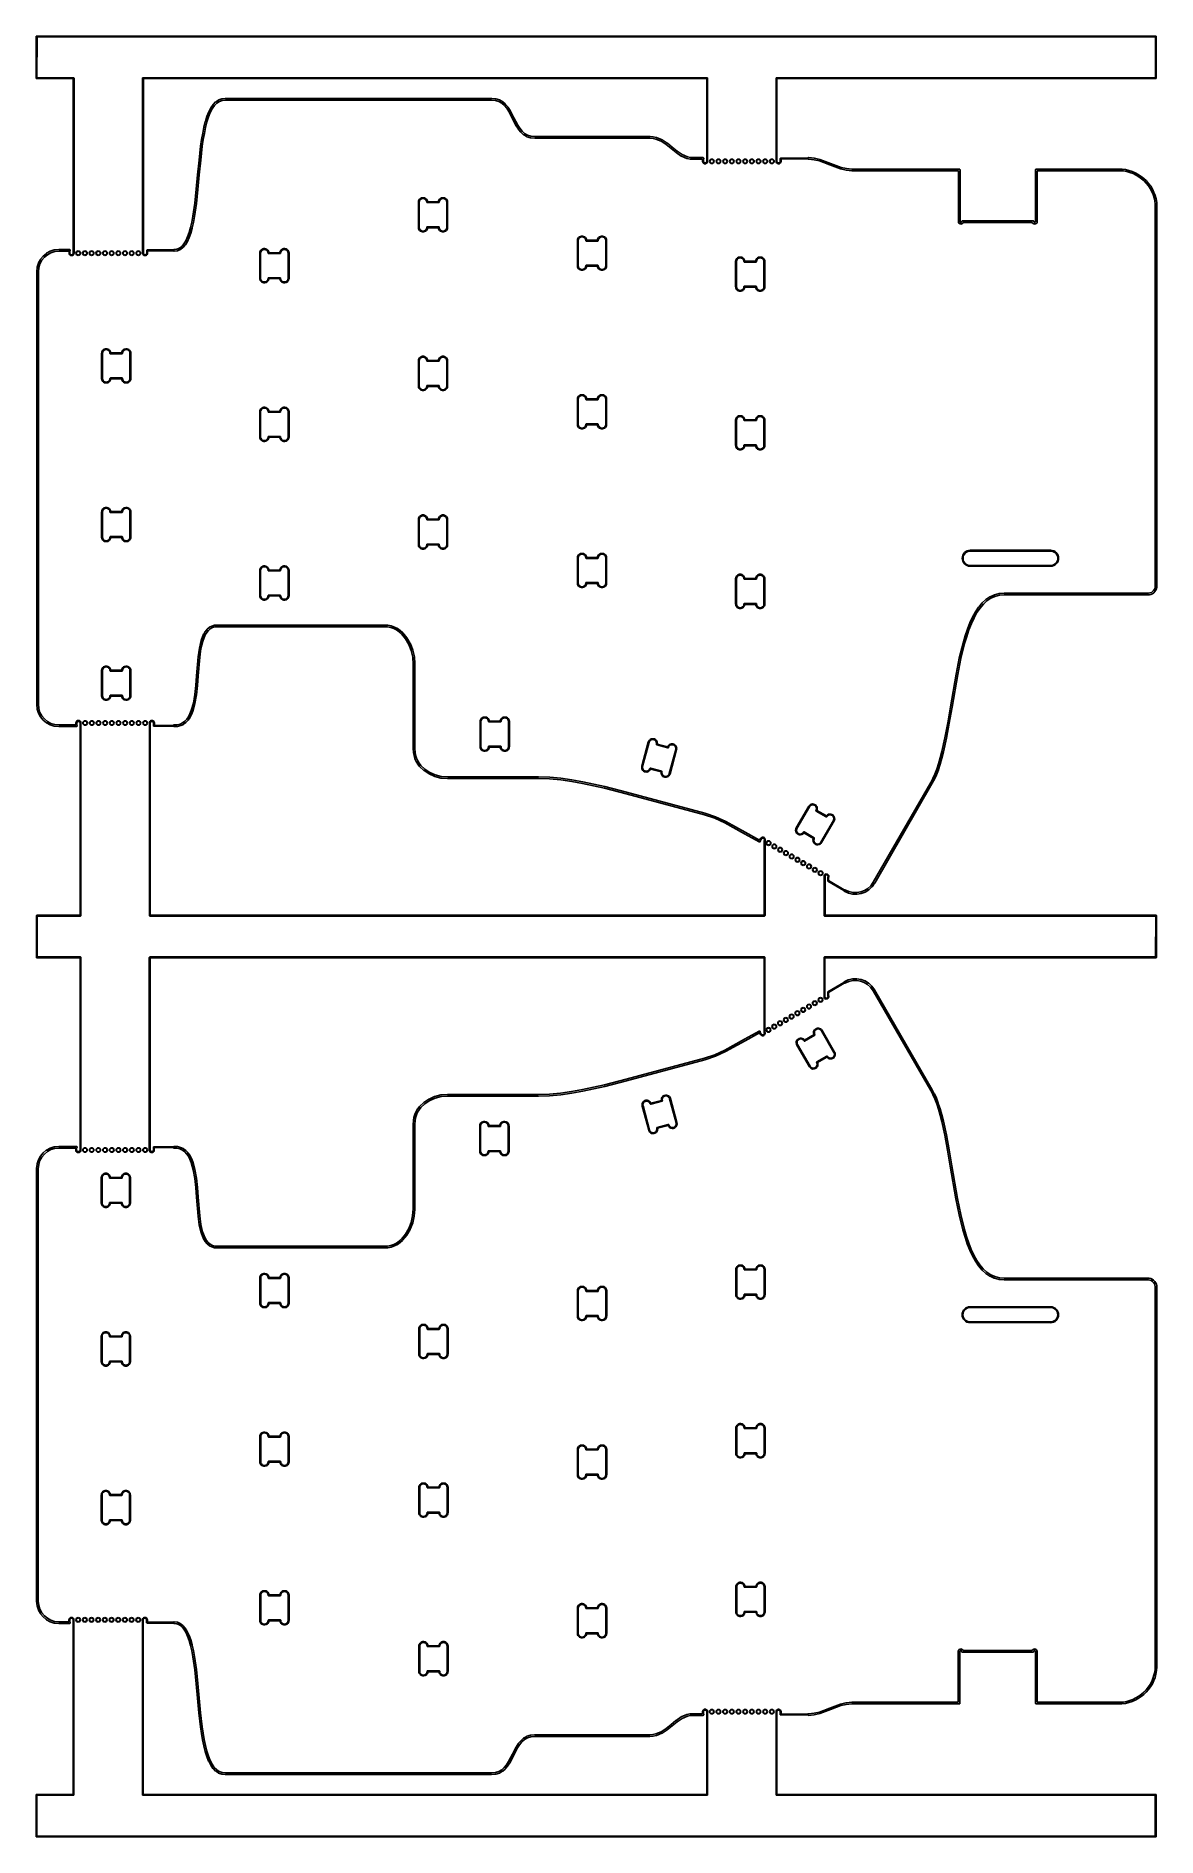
# Model space of a CAD drawing. Extents: x 4.42 to 9.71, y -9.23 to -0.73.
import ezdxf

# ---------------------------------------------------------------- set-up
doc = ezdxf.new("R2010")
doc.units = 0
doc.header["$MEASUREMENT"] = 0
doc.layers.add('BLACK', color=7, linetype='CONTINUOUS')

msp = doc.modelspace()

# ---------------------------------------------------------------- linework, layer by layer
at = {"layer": 'BLACK', "linetype": 'CONTINUOUS'}
for p, q in [((4.4209, -0.93313), (4.42129, -0.73628)), ((4.42129, -0.73628), (4.42158, -0.73558)), ((4.42158, -0.73558), (4.42187, -0.73489)), ((4.42187, -0.73488), (4.42257, -0.7346)), ((4.42187, -0.73489), (4.42187, -0.73488)), ((4.42187, -0.73489), (4.42187, -0.73489)), ((4.42257, -0.7346), (4.42326, -0.73431)), ((4.42326, -0.73431), (9.702, -0.73431)), ((4.42522, -0.73825), (4.42484, -0.93116)), ((9.70003, -0.73825), (4.42522, -0.73825)), ((9.70003, -0.93116), (9.70003, -0.73825)), ((9.702, -0.73431), (9.70339, -0.73489)), ((9.70339, -0.73489), (9.70397, -0.73628)), ((9.70397, -0.73628), (9.70397, -0.93313)), ((4.42118, -0.93382), (4.4209, -0.93313)), ((4.4209, -0.93313), (4.4209, -0.93313)), ((4.4209, -0.93313), (4.4209, -0.93313)), ((4.42147, -0.93452), (4.42118, -0.93382)), ((4.42484, -0.93116), (4.59806, -0.93116)), ((4.59806, -0.93116), (4.59945, -0.93174)), ((4.59945, -0.93174), (4.60003, -0.93313)), ((4.60003, -0.93313), (4.60003, -1.75813)), ((4.92286, -0.93313), (4.92344, -0.93174)), ((4.92286, -1.75813), (4.92286, -0.93313)), ((4.92344, -0.93174), (4.92483, -0.93116)), ((4.92483, -0.93116), (7.58625, -0.93116)), ((7.58625, -0.93116), (7.58764, -0.93174)), ((7.58764, -0.93174), (7.58822, -0.93313)), ((7.58822, -0.93313), (7.58822, -1.32506)), ((7.91105, -0.93313), (7.91163, -0.93174)), ((7.91105, -1.32506), (7.91105, -0.93313)), ((7.91163, -0.93174), (7.91302, -0.93116)), ((7.91302, -0.93116), (9.70003, -0.93116)), ((9.70397, -0.93313), (9.70339, -0.93452)), ((4.42217, -0.93481), (4.42147, -0.93452)), ((4.42147, -0.93452), (4.42147, -0.93452)), ((4.42147, -0.93452), (4.42147, -0.93452)), ((4.42286, -0.9351), (4.42217, -0.93481)), ((4.59609, -0.9351), (4.42286, -0.9351)), ((4.42286, -0.9351), (4.42286, -0.9351)), ((4.42286, -0.9351), (4.42286, -0.9351)), ((4.59609, -1.75813), (4.59609, -0.9351)), ((4.9268, -0.9351), (4.9268, -1.75813)), ((7.58428, -0.9351), (4.9268, -0.9351)), ((7.58428, -1.32506), (7.58428, -0.9351)), ((9.702, -0.9351), (7.91499, -0.9351)), ((7.91499, -0.9351), (7.91499, -1.32506)), ((9.70339, -0.93452), (9.702, -0.9351)), ((5.22667, -1.11334), (5.2351, -1.09225)), ((5.24234, -1.09535), (5.23404, -1.11613)), ((5.2351, -1.09225), (5.23523, -1.0921)), ((5.23523, -1.0921), (5.23526, -1.0919)), ((5.23526, -1.0919), (5.24474, -1.07361)), ((5.25161, -1.07746), (5.24234, -1.09535)), ((5.24474, -1.07361), (5.24492, -1.07343)), ((5.24492, -1.07343), (5.245, -1.07318)), ((5.245, -1.07318), (5.25561, -1.0579)), ((5.26189, -1.06266), (5.25161, -1.07746)), ((5.25561, -1.0579), (5.25588, -1.0577)), ((5.25588, -1.0577), (5.25603, -1.0574)), ((5.25603, -1.0574), (5.26783, -1.04531)), ((5.27318, -1.0511), (5.26189, -1.06266)), ((5.26783, -1.04531), (5.2682, -1.04512)), ((5.2682, -1.04512), (5.26846, -1.04479)), ((5.26846, -1.04479), (5.28151, -1.03604)), ((5.28551, -1.04285), (5.27318, -1.0511)), ((5.28151, -1.03604), (5.28197, -1.03591)), ((5.28197, -1.03591), (5.28234, -1.03562)), ((5.28234, -1.03562), (5.29669, -1.03032)), ((5.29897, -1.03788), (5.28551, -1.04285)), ((5.29669, -1.03032), (5.29717, -1.03031)), ((5.29717, -1.03031), (5.29761, -1.03011)), ((5.29761, -1.03011), (5.31327, -1.02833)), ((5.31394, -1.03618), (5.29897, -1.03788)), ((5.31327, -1.02833), (5.3135, -1.02838)), ((5.3135, -1.02838), (5.31371, -1.02831)), ((5.31371, -1.02831), (6.56931, -1.02831)), ((6.56913, -1.03618), (5.31394, -1.03618)), ((6.58766, -1.03791), (6.56913, -1.03618)), ((6.56931, -1.02831), (6.56949, -1.02837)), ((6.56949, -1.02837), (6.56968, -1.02832)), ((6.56968, -1.02832), (6.58881, -1.03011)), ((6.60362, -1.04292), (6.58766, -1.03791)), ((6.58881, -1.03011), (6.5892, -1.03028)), ((6.5892, -1.03028), (6.58962, -1.03027)), ((6.58962, -1.03027), (6.6064, -1.03554)), ((6.61751, -1.05098), (6.60362, -1.04292)), ((6.6064, -1.03554), (6.60676, -1.0358)), ((6.60676, -1.0358), (6.6072, -1.03589)), ((6.6072, -1.03589), (6.6218, -1.04438)), ((6.62967, -1.06182), (6.61751, -1.05098)), ((6.6218, -1.04438), (6.62208, -1.04468)), ((6.62208, -1.04468), (6.62245, -1.04484)), ((6.62245, -1.04484), (6.63514, -1.05616)), ((6.64043, -1.07507), (6.62967, -1.06182)), ((6.63514, -1.05616), (6.63531, -1.05644)), ((6.63531, -1.05644), (6.63558, -1.05661)), ((6.63558, -1.05661), (6.64668, -1.07028)), ((6.65009, -1.09022), (6.64043, -1.07507)), ((6.64668, -1.07028), (6.64677, -1.0705)), ((6.64677, -1.0705), (6.64695, -1.07065)), ((6.64695, -1.07065), (6.65683, -1.08613)), ((6.66769, -1.12412), (6.65009, -1.09022)), ((6.65683, -1.08613), (6.65687, -1.08631)), ((6.65687, -1.08631), (6.657, -1.08644)), ((6.657, -1.08644), (6.67468, -1.12049)), ((5.20668, -1.19176), (5.21246, -1.16369)), ((5.21246, -1.16369), (5.2125, -1.16361)), ((5.2125, -1.16352), (5.21906, -1.13751)), ((5.2125, -1.16361), (5.2125, -1.16352)), ((5.22015, -1.16536), (5.21441, -1.19328)), ((5.21906, -1.13751), (5.21912, -1.13741)), ((5.21912, -1.13729), (5.22657, -1.11362)), ((5.21912, -1.13741), (5.21912, -1.13729)), ((5.22667, -1.13955), (5.22015, -1.16536)), ((5.22657, -1.11362), (5.22666, -1.1135)), ((5.22666, -1.1135), (5.22667, -1.11334)), ((5.23404, -1.11613), (5.22667, -1.13955)), ((6.68537, -1.15817), (6.66769, -1.12412)), ((6.66769, -1.12412), (6.66769, -1.12412)), ((6.67468, -1.12049), (6.69227, -1.15439)), ((6.6855, -1.1583), (6.68537, -1.15817)), ((6.68554, -1.15847), (6.6855, -1.1583)), ((6.69542, -1.17396), (6.68554, -1.15847)), ((6.69227, -1.15439), (6.70194, -1.16953)), ((6.6956, -1.17411), (6.69542, -1.17396)), ((6.69568, -1.17432), (6.6956, -1.17411)), ((6.70679, -1.18799), (6.69568, -1.17432)), ((6.70194, -1.16953), (6.7127, -1.18278)), ((6.70706, -1.18817), (6.70679, -1.18799)), ((6.70723, -1.18845), (6.70706, -1.18817)), ((6.71992, -1.19977), (6.70723, -1.18845)), ((6.7127, -1.18278), (6.72486, -1.19362)), ((5.18939, -1.3195), (5.19704, -1.25336)), ((5.19704, -1.25336), (5.19707, -1.25331)), ((5.19706, -1.25326), (5.20155, -1.22187)), ((5.19707, -1.25331), (5.19706, -1.25326)), ((5.20486, -1.25432), (5.19721, -1.32037)), ((5.20155, -1.22187), (5.20158, -1.22182)), ((5.20157, -1.22177), (5.20666, -1.19189)), ((5.20158, -1.22182), (5.20157, -1.22177)), ((5.20934, -1.22304), (5.20486, -1.25432)), ((5.20666, -1.19189), (5.20669, -1.19183)), ((5.20669, -1.19183), (5.20668, -1.19176)), ((5.21441, -1.19328), (5.20934, -1.22304)), ((6.72029, -1.19993), (6.71992, -1.19977)), ((6.72056, -1.20023), (6.72029, -1.19993)), ((6.73517, -1.20871), (6.72056, -1.20023)), ((6.72486, -1.19362), (6.73874, -1.20169)), ((6.73561, -1.20881), (6.73517, -1.20871)), ((6.73597, -1.20907), (6.73561, -1.20881)), ((6.75275, -1.21433), (6.73597, -1.20907)), ((6.73874, -1.20169), (6.75471, -1.2067)), ((6.75317, -1.21433), (6.75275, -1.21433)), ((6.75356, -1.2145), (6.75317, -1.21433)), ((6.77269, -1.21628), (6.75356, -1.2145)), ((6.75471, -1.2067), (6.77324, -1.20843)), ((6.77287, -1.21624), (6.77269, -1.21628)), ((6.77305, -1.2163), (6.77287, -1.21624)), ((7.31623, -1.2163), (6.77305, -1.2163)), ((6.77324, -1.20843), (7.31636, -1.20843)), ((7.33072, -1.21726), (7.31623, -1.2163)), ((7.31636, -1.20843), (7.31649, -1.20847)), ((7.31649, -1.20847), (7.31662, -1.20844)), ((7.31662, -1.20844), (7.33151, -1.20942)), ((7.34421, -1.22004), (7.33072, -1.21726)), ((7.33151, -1.20942), (7.33177, -1.20952)), ((7.33177, -1.20952), (7.33205, -1.20949)), ((7.33205, -1.20949), (7.34617, -1.2124)), ((7.3697, -1.23067), (7.34421, -1.22004)), ((7.34617, -1.2124), (7.3465, -1.21259)), ((7.3465, -1.21259), (7.34689, -1.21262)), ((7.34689, -1.21262), (7.37308, -1.22355)), ((7.39334, -1.24644), (7.3697, -1.23067)), ((7.37308, -1.22355), (7.37337, -1.2238)), ((7.37337, -1.2238), (7.37375, -1.22391)), ((7.37375, -1.22391), (7.39787, -1.24)), ((7.41624, -1.26512), (7.39334, -1.24644)), ((7.39787, -1.24), (7.39799, -1.24015)), ((7.39799, -1.24015), (7.39817, -1.24022)), ((7.39817, -1.24022), (7.42121, -1.25902)), ((7.43927, -1.28391), (7.41624, -1.26512)), ((7.42121, -1.25902), (7.42121, -1.25902)), ((7.42121, -1.25902), (7.4441, -1.27769)), ((5.18279, -1.38817), (5.18938, -1.31957)), ((5.18938, -1.31957), (5.1894, -1.31954)), ((5.1894, -1.31954), (5.18939, -1.3195)), ((5.19721, -1.32037), (5.19063, -1.38891)), ((7.43946, -1.28398), (7.43927, -1.28391)), ((7.43958, -1.28414), (7.43946, -1.28398)), ((7.4637, -1.30023), (7.43958, -1.28414)), ((7.4441, -1.27769), (7.46775, -1.29347)), ((7.46407, -1.30033), (7.4637, -1.30023)), ((7.46437, -1.30059), (7.46407, -1.30033)), ((7.49056, -1.31151), (7.46437, -1.30059)), ((7.46775, -1.29347), (7.49324, -1.3041)), ((7.49094, -1.31155), (7.49056, -1.31151)), ((7.49128, -1.31174), (7.49094, -1.31155)), ((7.5054, -1.31464), (7.49128, -1.31174)), ((7.49324, -1.3041), (7.50672, -1.30688)), ((7.50568, -1.31461), (7.5054, -1.31464)), ((7.50593, -1.31472), (7.50568, -1.31461)), ((7.52082, -1.3157), (7.50593, -1.31472)), ((7.50672, -1.30688), (7.52121, -1.30784)), ((7.52095, -1.31567), (7.52082, -1.3157)), ((7.52108, -1.31571), (7.52095, -1.31567)), ((7.5646, -1.31571), (7.52108, -1.31571)), ((7.52121, -1.30784), (7.56657, -1.30784)), ((7.5646, -1.32506), (7.5646, -1.31571)), ((7.56517, -1.32871), (7.5646, -1.32506)), ((7.56685, -1.332), (7.56517, -1.32871)), ((7.56657, -1.30784), (7.56888, -1.30859)), ((7.56947, -1.33461), (7.56685, -1.332)), ((7.56888, -1.31496), (7.56853, -1.31507)), ((7.56853, -1.31507), (7.56853, -1.32506)), ((7.56853, -1.32506), (7.56853, -1.32662)), ((7.56853, -1.32662), (7.56973, -1.32952)), ((7.56888, -1.30859), (7.57031, -1.31056)), ((7.57031, -1.31299), (7.56888, -1.31496)), ((7.57276, -1.33629), (7.56947, -1.33461)), ((7.56973, -1.32952), (7.57195, -1.33173)), ((7.57031, -1.31056), (7.57031, -1.31299)), ((7.57195, -1.33173), (7.57484, -1.33293)), ((7.57641, -1.33687), (7.57276, -1.33629)), ((7.57484, -1.33293), (7.57797, -1.33293)), ((7.58006, -1.33629), (7.57641, -1.33687)), ((7.57797, -1.33293), (7.58087, -1.33173)), ((7.58335, -1.33461), (7.58006, -1.33629)), ((7.58087, -1.33173), (7.58308, -1.32952)), ((7.58308, -1.32952), (7.58428, -1.32662)), ((7.58596, -1.332), (7.58335, -1.33461)), ((7.58428, -1.32662), (7.58428, -1.32506)), ((7.58764, -1.32871), (7.58596, -1.332)), ((7.58822, -1.32506), (7.58764, -1.32871)), ((7.59708, -1.32506), (7.5979, -1.32091)), ((7.5979, -1.3292), (7.59708, -1.32506)), ((7.5979, -1.32091), (7.60025, -1.3174)), ((7.60025, -1.33271), (7.5979, -1.3292)), ((7.59956, -1.3216), (7.59887, -1.32506)), ((7.59887, -1.32506), (7.59956, -1.32851)), ((7.60152, -1.31867), (7.59956, -1.3216)), ((7.59956, -1.32851), (7.60152, -1.33144)), ((7.60025, -1.3174), (7.60376, -1.31505)), ((7.60376, -1.33506), (7.60025, -1.33271)), ((7.60445, -1.31671), (7.60152, -1.31867)), ((7.60152, -1.33144), (7.60445, -1.3334)), ((7.60376, -1.31505), (7.6079, -1.31423)), ((7.6079, -1.33588), (7.60376, -1.33506)), ((7.6079, -1.31602), (7.60445, -1.31671)), ((7.60445, -1.3334), (7.6079, -1.33409)), ((7.6079, -1.31423), (7.61205, -1.31505)), ((7.61136, -1.31671), (7.6079, -1.31602)), ((7.6079, -1.33409), (7.61136, -1.3334)), ((7.61205, -1.33506), (7.6079, -1.33588)), ((7.61429, -1.31867), (7.61136, -1.31671)), ((7.61136, -1.3334), (7.61429, -1.33144)), ((7.61205, -1.31505), (7.61556, -1.3174)), ((7.61556, -1.33271), (7.61205, -1.33506)), ((7.61625, -1.3216), (7.61429, -1.31867)), ((7.61429, -1.33144), (7.61625, -1.32851)), ((7.61556, -1.3174), (7.61791, -1.32091)), ((7.61791, -1.3292), (7.61556, -1.33271)), ((7.61694, -1.32506), (7.61625, -1.3216)), ((7.61625, -1.32851), (7.61694, -1.32506)), ((7.61791, -1.32091), (7.61873, -1.32506)), ((7.61873, -1.32506), (7.61791, -1.3292)), ((7.62857, -1.32506), (7.6294, -1.32091)), ((7.6294, -1.3292), (7.62857, -1.32506)), ((7.6294, -1.32091), (7.63174, -1.3174)), ((7.63174, -1.33271), (7.6294, -1.3292)), ((7.63106, -1.3216), (7.63037, -1.32506)), ((7.63037, -1.32506), (7.63106, -1.32851)), ((7.63301, -1.31867), (7.63106, -1.3216)), ((7.63106, -1.32851), (7.63301, -1.33144)), ((7.63174, -1.3174), (7.63526, -1.31505)), ((7.63526, -1.33506), (7.63174, -1.33271)), ((7.63594, -1.31671), (7.63301, -1.31867)), ((7.63301, -1.33144), (7.63594, -1.3334)), ((7.63526, -1.31505), (7.6394, -1.31423)), ((7.6394, -1.33588), (7.63526, -1.33506)), ((7.6394, -1.31602), (7.63594, -1.31671)), ((7.63594, -1.3334), (7.6394, -1.33409)), ((7.6394, -1.31423), (7.64354, -1.31505)), ((7.64286, -1.31671), (7.6394, -1.31602)), ((7.6394, -1.33409), (7.64286, -1.3334)), ((7.64354, -1.33506), (7.6394, -1.33588)), ((7.64579, -1.31867), (7.64286, -1.31671)), ((7.64286, -1.3334), (7.64579, -1.33144)), ((7.64354, -1.31505), (7.64706, -1.3174)), ((7.64706, -1.33271), (7.64354, -1.33506)), ((7.64774, -1.3216), (7.64579, -1.31867)), ((7.64579, -1.33144), (7.64774, -1.32851)), ((7.64706, -1.3174), (7.6494, -1.32091)), ((7.6494, -1.3292), (7.64706, -1.33271)), ((7.64843, -1.32506), (7.64774, -1.3216)), ((7.64774, -1.32851), (7.64843, -1.32506)), ((7.6494, -1.32091), (7.65023, -1.32506)), ((7.65023, -1.32506), (7.6494, -1.3292)), ((7.66007, -1.32506), (7.66089, -1.32091)), ((7.66089, -1.3292), (7.66007, -1.32506)), ((7.66089, -1.32091), (7.66324, -1.3174)), ((7.66324, -1.33271), (7.66089, -1.3292)), ((7.66255, -1.3216), (7.66186, -1.32506)), ((7.66186, -1.32506), (7.66255, -1.32851)), ((7.66451, -1.31867), (7.66255, -1.3216)), ((7.66255, -1.32851), (7.66451, -1.33144)), ((7.66324, -1.3174), (7.66675, -1.31505)), ((7.66675, -1.33506), (7.66324, -1.33271)), ((7.66744, -1.31671), (7.66451, -1.31867)), ((7.66451, -1.33144), (7.66744, -1.3334)), ((7.66675, -1.31505), (7.6709, -1.31423)), ((7.6709, -1.33588), (7.66675, -1.33506)), ((7.6709, -1.31602), (7.66744, -1.31671)), ((7.66744, -1.3334), (7.6709, -1.33409)), ((7.6709, -1.31423), (7.67504, -1.31505)), ((7.67435, -1.31671), (7.6709, -1.31602)), ((7.6709, -1.33409), (7.67435, -1.3334)), ((7.67504, -1.33506), (7.6709, -1.33588)), ((7.67728, -1.31867), (7.67435, -1.31671)), ((7.67435, -1.3334), (7.67728, -1.33144)), ((7.67504, -1.31505), (7.67855, -1.3174)), ((7.67855, -1.33271), (7.67504, -1.33506)), ((7.67924, -1.3216), (7.67728, -1.31867)), ((7.67728, -1.33144), (7.67924, -1.32851)), ((7.67855, -1.3174), (7.6809, -1.32091)), ((7.6809, -1.3292), (7.67855, -1.33271)), ((7.67993, -1.32506), (7.67924, -1.3216)), ((7.67924, -1.32851), (7.67993, -1.32506)), ((7.6809, -1.32091), (7.68172, -1.32506)), ((7.68172, -1.32506), (7.6809, -1.3292)), ((7.69157, -1.32506), (7.69239, -1.32091)), ((7.69239, -1.3292), (7.69157, -1.32506)), ((7.69239, -1.32091), (7.69474, -1.3174)), ((7.69474, -1.33271), (7.69239, -1.3292)), ((7.69405, -1.3216), (7.69336, -1.32506)), ((7.69336, -1.32506), (7.69405, -1.32851)), ((7.69601, -1.31867), (7.69405, -1.3216)), ((7.69405, -1.32851), (7.69601, -1.33144)), ((7.69474, -1.3174), (7.69825, -1.31505)), ((7.69825, -1.33506), (7.69474, -1.33271)), ((7.69894, -1.31671), (7.69601, -1.31867)), ((7.69601, -1.33144), (7.69894, -1.3334)), ((7.69825, -1.31505), (7.70239, -1.31423)), ((7.70239, -1.33588), (7.69825, -1.33506)), ((7.70239, -1.31602), (7.69894, -1.31671)), ((7.69894, -1.3334), (7.70239, -1.33409)), ((7.70239, -1.31423), (7.70654, -1.31505)), ((7.70585, -1.31671), (7.70239, -1.31602)), ((7.70239, -1.33409), (7.70585, -1.3334)), ((7.70654, -1.33506), (7.70239, -1.33588)), ((7.70878, -1.31867), (7.70585, -1.31671)), ((7.70585, -1.3334), (7.70878, -1.33144)), ((7.70654, -1.31505), (7.71005, -1.3174)), ((7.71005, -1.33271), (7.70654, -1.33506)), ((7.71074, -1.3216), (7.70878, -1.31867)), ((7.70878, -1.33144), (7.71074, -1.32851)), ((7.71005, -1.3174), (7.71239, -1.32091)), ((7.71239, -1.3292), (7.71005, -1.33271)), ((7.71142, -1.32506), (7.71074, -1.3216)), ((7.71074, -1.32851), (7.71142, -1.32506)), ((7.71239, -1.32091), (7.71322, -1.32506)), ((7.71322, -1.32506), (7.71239, -1.3292)), ((7.72306, -1.32506), (7.72389, -1.32091)), ((7.72389, -1.3292), (7.72306, -1.32506)), ((7.72389, -1.32091), (7.72623, -1.3174)), ((7.72623, -1.33271), (7.72389, -1.3292)), ((7.72554, -1.3216), (7.72486, -1.32506)), ((7.72486, -1.32506), (7.72554, -1.32851)), ((7.7275, -1.31867), (7.72554, -1.3216)), ((7.72554, -1.32851), (7.7275, -1.33144)), ((7.72623, -1.3174), (7.72974, -1.31505)), ((7.72974, -1.33506), (7.72623, -1.33271)), ((7.73043, -1.31671), (7.7275, -1.31867)), ((7.7275, -1.33144), (7.73043, -1.3334)), ((7.72974, -1.31505), (7.73389, -1.31423)), ((7.73389, -1.33588), (7.72974, -1.33506)), ((7.73389, -1.31602), (7.73043, -1.31671)), ((7.73043, -1.3334), (7.73389, -1.33409)), ((7.73389, -1.31423), (7.73803, -1.31505)), ((7.73734, -1.31671), (7.73389, -1.31602)), ((7.73389, -1.33409), (7.73734, -1.3334)), ((7.73803, -1.33506), (7.73389, -1.33588)), ((7.74027, -1.31867), (7.73734, -1.31671)), ((7.73734, -1.3334), (7.74027, -1.33144)), ((7.73803, -1.31505), (7.74154, -1.3174)), ((7.74154, -1.33271), (7.73803, -1.33506)), ((7.74223, -1.3216), (7.74027, -1.31867)), ((7.74027, -1.33144), (7.74223, -1.32851)), ((7.74154, -1.3174), (7.74389, -1.32091)), ((7.74389, -1.3292), (7.74154, -1.33271)), ((7.74292, -1.32506), (7.74223, -1.3216)), ((7.74223, -1.32851), (7.74292, -1.32506)), ((7.74389, -1.32091), (7.74471, -1.32506)), ((7.74471, -1.32506), (7.74389, -1.3292)), ((7.75456, -1.32506), (7.75538, -1.32091)), ((7.75538, -1.3292), (7.75456, -1.32506)), ((7.75538, -1.32091), (7.75773, -1.3174)), ((7.75773, -1.33271), (7.75538, -1.3292)), ((7.75704, -1.3216), (7.75635, -1.32506)), ((7.75635, -1.32506), (7.75704, -1.32851)), ((7.759, -1.31867), (7.75704, -1.3216)), ((7.75704, -1.32851), (7.759, -1.33144)), ((7.75773, -1.3174), (7.76124, -1.31505)), ((7.76124, -1.33506), (7.75773, -1.33271)), ((7.76193, -1.31671), (7.759, -1.31867)), ((7.759, -1.33144), (7.76193, -1.3334)), ((7.76124, -1.31505), (7.76538, -1.31423)), ((7.76538, -1.33588), (7.76124, -1.33506)), ((7.76538, -1.31602), (7.76193, -1.31671)), ((7.76193, -1.3334), (7.76538, -1.33409)), ((7.76538, -1.31423), (7.76953, -1.31505)), ((7.76884, -1.31671), (7.76538, -1.31602)), ((7.76538, -1.33409), (7.76884, -1.3334)), ((7.76953, -1.33506), (7.76538, -1.33588)), ((7.77177, -1.31867), (7.76884, -1.31671)), ((7.76884, -1.3334), (7.77177, -1.33144)), ((7.76953, -1.31505), (7.77304, -1.3174)), ((7.77304, -1.33271), (7.76953, -1.33506)), ((7.77373, -1.3216), (7.77177, -1.31867)), ((7.77177, -1.33144), (7.77373, -1.32851)), ((7.77304, -1.3174), (7.77539, -1.32091)), ((7.77539, -1.3292), (7.77304, -1.33271)), ((7.77442, -1.32506), (7.77373, -1.3216)), ((7.77373, -1.32851), (7.77442, -1.32506)), ((7.77539, -1.32091), (7.77621, -1.32506)), ((7.77621, -1.32506), (7.77539, -1.3292)), ((7.78605, -1.32506), (7.78688, -1.32091)), ((7.78688, -1.3292), (7.78605, -1.32506)), ((7.78688, -1.32091), (7.78922, -1.3174)), ((7.78922, -1.33271), (7.78688, -1.3292)), ((7.78854, -1.3216), (7.78785, -1.32506)), ((7.78785, -1.32506), (7.78854, -1.32851)), ((7.79049, -1.31867), (7.78854, -1.3216)), ((7.78854, -1.32851), (7.79049, -1.33144)), ((7.78922, -1.3174), (7.79274, -1.31505)), ((7.79274, -1.33506), (7.78922, -1.33271)), ((7.79342, -1.31671), (7.79049, -1.31867)), ((7.79049, -1.33144), (7.79342, -1.3334)), ((7.79274, -1.31505), (7.79688, -1.31423)), ((7.79688, -1.33588), (7.79274, -1.33506)), ((7.79688, -1.31602), (7.79342, -1.31671)), ((7.79342, -1.3334), (7.79688, -1.33409)), ((7.79688, -1.31423), (7.80102, -1.31505)), ((7.80034, -1.31671), (7.79688, -1.31602)), ((7.79688, -1.33409), (7.80034, -1.3334)), ((7.80102, -1.33506), (7.79688, -1.33588)), ((7.80327, -1.31867), (7.80034, -1.31671)), ((7.80034, -1.3334), (7.80327, -1.33144)), ((7.80102, -1.31505), (7.80454, -1.3174)), ((7.80454, -1.33271), (7.80102, -1.33506)), ((7.80522, -1.3216), (7.80327, -1.31867)), ((7.80327, -1.33144), (7.80522, -1.32851)), ((7.80454, -1.3174), (7.80688, -1.32091)), ((7.80688, -1.3292), (7.80454, -1.33271)), ((7.80591, -1.32506), (7.80522, -1.3216)), ((7.80522, -1.32851), (7.80591, -1.32506)), ((7.80688, -1.32091), (7.80771, -1.32506)), ((7.80771, -1.32506), (7.80688, -1.3292)), ((7.81755, -1.32506), (7.81837, -1.32091)), ((7.81837, -1.3292), (7.81755, -1.32506)), ((7.81837, -1.32091), (7.82072, -1.3174)), ((7.82072, -1.33271), (7.81837, -1.3292)), ((7.82003, -1.3216), (7.81934, -1.32506)), ((7.81934, -1.32506), (7.82003, -1.32851)), ((7.82199, -1.31867), (7.82003, -1.3216)), ((7.82003, -1.32851), (7.82199, -1.33144)), ((7.82072, -1.3174), (7.82423, -1.31505)), ((7.82423, -1.33506), (7.82072, -1.33271)), ((7.82492, -1.31671), (7.82199, -1.31867)), ((7.82199, -1.33144), (7.82492, -1.3334)), ((7.82423, -1.31505), (7.82838, -1.31423)), ((7.82838, -1.33588), (7.82423, -1.33506)), ((7.82838, -1.31602), (7.82492, -1.31671)), ((7.82492, -1.3334), (7.82838, -1.33409)), ((7.82838, -1.31423), (7.83252, -1.31505)), ((7.83183, -1.31671), (7.82838, -1.31602)), ((7.82838, -1.33409), (7.83183, -1.3334)), ((7.83252, -1.33506), (7.82838, -1.33588)), ((7.83476, -1.31867), (7.83183, -1.31671)), ((7.83183, -1.3334), (7.83476, -1.33144)), ((7.83252, -1.31505), (7.83603, -1.3174)), ((7.83603, -1.33271), (7.83252, -1.33506)), ((7.83672, -1.3216), (7.83476, -1.31867)), ((7.83476, -1.33144), (7.83672, -1.32851)), ((7.83603, -1.3174), (7.83838, -1.32091)), ((7.83838, -1.3292), (7.83603, -1.33271)), ((7.83741, -1.32506), (7.83672, -1.3216)), ((7.83672, -1.32851), (7.83741, -1.32506)), ((7.83838, -1.32091), (7.8392, -1.32506)), ((7.8392, -1.32506), (7.83838, -1.3292)), ((7.84905, -1.32506), (7.84987, -1.32091)), ((7.84987, -1.3292), (7.84905, -1.32506)), ((7.84987, -1.32091), (7.85222, -1.3174)), ((7.85222, -1.33271), (7.84987, -1.3292)), ((7.85153, -1.3216), (7.85084, -1.32506)), ((7.85084, -1.32506), (7.85153, -1.32851)), ((7.85349, -1.31867), (7.85153, -1.3216)), ((7.85153, -1.32851), (7.85349, -1.33144)), ((7.85222, -1.3174), (7.85573, -1.31505)), ((7.85573, -1.33506), (7.85222, -1.33271)), ((7.85642, -1.31671), (7.85349, -1.31867)), ((7.85349, -1.33144), (7.85642, -1.3334)), ((7.85573, -1.31505), (7.85987, -1.31423)), ((7.85987, -1.33588), (7.85573, -1.33506)), ((7.85987, -1.31602), (7.85642, -1.31671)), ((7.85642, -1.3334), (7.85987, -1.33409)), ((7.85987, -1.31423), (7.86402, -1.31505)), ((7.86333, -1.31671), (7.85987, -1.31602)), ((7.85987, -1.33409), (7.86333, -1.3334)), ((7.86402, -1.33506), (7.85987, -1.33588)), ((7.86626, -1.31867), (7.86333, -1.31671)), ((7.86333, -1.3334), (7.86626, -1.33144)), ((7.86402, -1.31505), (7.86753, -1.3174)), ((7.86753, -1.33271), (7.86402, -1.33506)), ((7.86822, -1.3216), (7.86626, -1.31867)), ((7.86626, -1.33144), (7.86822, -1.32851)), ((7.86753, -1.3174), (7.86987, -1.32091)), ((7.86987, -1.3292), (7.86753, -1.33271)), ((7.8689, -1.32506), (7.86822, -1.3216)), ((7.86822, -1.32851), (7.8689, -1.32506)), ((7.86987, -1.32091), (7.8707, -1.32506)), ((7.8707, -1.32506), (7.86987, -1.3292)), ((7.88054, -1.32506), (7.88137, -1.32091)), ((7.88137, -1.3292), (7.88054, -1.32506)), ((7.88137, -1.32091), (7.88371, -1.3174)), ((7.88371, -1.33271), (7.88137, -1.3292)), ((7.88302, -1.3216), (7.88234, -1.32506)), ((7.88234, -1.32506), (7.88302, -1.32851)), ((7.88498, -1.31867), (7.88302, -1.3216)), ((7.88302, -1.32851), (7.88498, -1.33144)), ((7.88371, -1.3174), (7.88722, -1.31505)), ((7.88722, -1.33506), (7.88371, -1.33271)), ((7.88791, -1.31671), (7.88498, -1.31867)), ((7.88498, -1.33144), (7.88791, -1.3334)), ((7.88722, -1.31505), (7.89137, -1.31423)), ((7.89137, -1.33588), (7.88722, -1.33506)), ((7.89137, -1.31602), (7.88791, -1.31671)), ((7.88791, -1.3334), (7.89137, -1.33409)), ((7.89137, -1.31423), (7.89551, -1.31505)), ((7.89482, -1.31671), (7.89137, -1.31602)), ((7.89137, -1.33409), (7.89482, -1.3334)), ((7.89551, -1.33506), (7.89137, -1.33588)), ((7.89775, -1.31867), (7.89482, -1.31671)), ((7.89482, -1.3334), (7.89775, -1.33144)), ((7.89551, -1.31505), (7.89902, -1.3174)), ((7.89902, -1.33271), (7.89551, -1.33506)), ((7.89971, -1.3216), (7.89775, -1.31867)), ((7.89775, -1.33144), (7.89971, -1.32851)), ((7.89902, -1.3174), (7.90137, -1.32091)), ((7.90137, -1.3292), (7.89902, -1.33271)), ((7.9004, -1.32506), (7.89971, -1.3216)), ((7.89971, -1.32851), (7.9004, -1.32506)), ((7.90137, -1.32091), (7.90219, -1.32506)), ((7.90219, -1.32506), (7.90137, -1.3292)), ((7.91163, -1.32871), (7.91105, -1.32506)), ((7.91331, -1.332), (7.91163, -1.32871)), ((7.91592, -1.33461), (7.91331, -1.332)), ((7.91499, -1.32506), (7.91499, -1.32662)), ((7.91499, -1.32662), (7.91619, -1.32952)), ((7.91921, -1.33629), (7.91592, -1.33461)), ((7.91619, -1.32952), (7.9184, -1.33173)), ((7.9184, -1.33173), (7.9213, -1.33293)), ((7.92286, -1.33687), (7.91921, -1.33629)), ((7.9213, -1.33293), (7.92443, -1.33293)), ((7.92651, -1.33629), (7.92286, -1.33687)), ((7.92443, -1.33293), (7.92732, -1.33173)), ((7.92981, -1.33461), (7.92651, -1.33629)), ((7.92732, -1.33173), (7.92954, -1.32952)), ((7.92954, -1.32952), (7.93074, -1.32662)), ((7.93242, -1.332), (7.92981, -1.33461)), ((7.93074, -1.31177), (7.93131, -1.31038)), ((7.93074, -1.32506), (7.93074, -1.31177)), ((7.93074, -1.32662), (7.93074, -1.32506)), ((7.93131, -1.31038), (7.93271, -1.3098)), ((7.9341, -1.32871), (7.93242, -1.332)), ((7.93271, -1.3098), (8.06115, -1.3098)), ((7.93468, -1.32506), (7.9341, -1.32871)), ((8.06121, -1.31374), (7.93468, -1.31374)), ((7.93468, -1.31374), (7.93468, -1.32506)), ((8.06115, -1.3098), (8.06234, -1.30842)), ((8.06184, -1.31477), (8.06121, -1.31374)), ((8.06408, -1.3157), (8.06184, -1.31477)), ((8.06234, -1.30842), (8.0647, -1.30785)), ((8.09033, -1.31777), (8.06408, -1.3157)), ((8.0647, -1.30785), (8.09124, -1.30995)), ((8.11549, -1.32353), (8.09033, -1.31777)), ((8.09124, -1.30995), (8.09152, -1.31006)), ((8.09152, -1.31006), (8.09181, -1.31003)), ((8.09181, -1.31003), (8.11751, -1.31592)), ((8.16507, -1.34222), (8.11549, -1.32353)), ((8.11751, -1.31592), (8.11774, -1.31606)), ((8.11774, -1.31606), (8.11802, -1.31607)), ((8.11802, -1.31607), (8.16785, -1.33486)), ((8.2149, -1.36101), (8.16507, -1.34222)), ((8.16785, -1.33486), (8.21743, -1.35355)), ((8.21743, -1.35355), (8.24258, -1.35931)), ((5.17638, -1.45674), (5.18279, -1.38818)), ((5.18279, -1.38818), (5.18279, -1.38817)), ((5.18279, -1.38817), (5.18279, -1.38817)), ((5.19063, -1.38891), (5.18421, -1.4575)), ((8.21518, -1.36102), (8.2149, -1.36101)), ((8.21541, -1.36117), (8.21518, -1.36102)), ((8.24111, -1.36705), (8.21541, -1.36117)), ((8.2414, -1.36702), (8.24111, -1.36705)), ((8.24168, -1.36714), (8.2414, -1.36702)), ((8.26821, -1.36923), (8.24168, -1.36714)), ((8.24258, -1.35931), (8.26868, -1.36137)), ((8.26837, -1.3692), (8.26821, -1.36923)), ((8.26852, -1.36925), (8.26837, -1.3692)), ((8.77074, -1.36925), (8.26852, -1.36925)), ((8.26868, -1.36137), (8.77468, -1.36137)), ((8.77074, -1.6094), (8.77074, -1.36925)), ((8.77468, -1.36137), (8.77527, -1.36156)), ((8.77527, -1.36156), (8.77589, -1.36156)), ((8.77589, -1.36156), (8.7764, -1.36193)), ((8.7764, -1.36193), (8.77699, -1.36212)), ((8.77699, -1.36212), (8.77736, -1.36263)), ((8.77736, -1.36263), (8.77786, -1.36299)), ((8.77786, -1.36299), (8.77805, -1.36359)), ((8.77805, -1.36359), (8.77842, -1.36409)), ((8.77842, -1.36409), (8.77842, -1.36472)), ((8.77842, -1.36472), (8.77861, -1.36531)), ((8.77861, -1.36531), (8.77861, -1.6094)), ((9.13452, -1.36531), (9.13471, -1.36472)), ((9.13452, -1.6094), (9.13452, -1.36531)), ((9.13471, -1.36409), (9.13508, -1.36359)), ((9.13471, -1.36472), (9.13471, -1.36409)), ((9.13508, -1.36359), (9.13527, -1.36299)), ((9.13527, -1.36299), (9.13577, -1.36263)), ((9.13577, -1.36263), (9.13614, -1.36212)), ((9.13614, -1.36212), (9.13673, -1.36193)), ((9.13673, -1.36193), (9.13724, -1.36156)), ((9.13724, -1.36156), (9.13786, -1.36156)), ((9.13786, -1.36156), (9.13845, -1.36137)), ((9.13845, -1.36137), (9.52641, -1.36137)), ((9.52641, -1.36925), (9.14239, -1.36925)), ((9.14239, -1.36925), (9.14239, -1.6094)), ((9.52641, -1.36137), (9.52641, -1.36137)), ((9.52641, -1.36137), (9.52641, -1.36137)), ((9.52641, -1.36137), (9.52641, -1.36137)), ((9.52641, -1.36137), (9.54268, -1.3621)), ((9.53421, -1.36925), (9.52641, -1.36925)), ((9.52641, -1.36925), (9.52641, -1.36925)), ((9.52641, -1.36925), (9.52641, -1.36925)), ((9.54974, -1.37064), (9.53421, -1.36925)), ((9.54268, -1.3621), (9.55881, -1.36429)), ((9.56508, -1.37343), (9.54974, -1.37064)), ((9.55881, -1.36429), (9.57469, -1.36791)), ((9.58011, -1.37758), (9.56508, -1.37343)), ((9.57469, -1.36791), (9.59018, -1.37295)), ((9.59471, -1.38306), (9.58011, -1.37758)), ((9.59018, -1.37295), (9.60515, -1.37936)), ((9.60876, -1.38984), (9.59471, -1.38306)), ((9.60515, -1.37936), (9.61949, -1.38708)), ((9.62214, -1.39784), (9.60876, -1.38984)), ((9.61949, -1.38708), (9.63307, -1.39606)), ((9.63475, -1.40702), (9.62214, -1.39784)), ((9.63307, -1.39606), (9.6458, -1.40622)), ((9.64648, -1.41728), (9.63475, -1.40702)), ((9.6458, -1.40622), (9.65756, -1.41749)), ((9.65725, -1.42856), (9.64648, -1.41728)), ((9.66696, -1.44077), (9.65725, -1.42856)), ((9.65756, -1.41749), (9.66827, -1.42976)), ((9.67554, -1.45379), (9.66696, -1.44077)), ((9.66827, -1.42976), (9.67783, -1.44295)), ((9.67783, -1.44295), (9.68616, -1.45694)), ((5.16065, -1.5839), (5.16928, -1.52278)), ((5.17709, -1.52382), (5.16843, -1.58508)), ((5.16928, -1.52278), (5.17638, -1.45674)), ((5.1771, -1.52369), (5.17708, -1.52375)), ((5.17708, -1.52375), (5.17709, -1.52382)), ((5.18421, -1.45756), (5.1771, -1.52369)), ((5.18421, -1.4575), (5.1842, -1.45753)), ((5.1842, -1.45753), (5.18421, -1.45756)), ((6.22397, -1.51811), (6.2246, -1.51293)), ((6.22397, -1.63622), (6.22397, -1.51811)), ((6.22397, -1.51811), (6.22397, -1.51811)), ((6.2246, -1.51293), (6.22645, -1.50805)), ((6.22645, -1.50805), (6.22941, -1.50375)), ((6.22911, -1.51127), (6.22791, -1.51578)), ((6.22791, -1.51578), (6.22791, -1.51811)), ((6.22791, -1.51811), (6.22791, -1.63622)), ((6.23145, -1.50723), (6.22911, -1.51127)), ((6.22941, -1.50375), (6.23332, -1.50029)), ((6.23474, -1.50393), (6.23145, -1.50723)), ((6.23332, -1.50029), (6.23794, -1.49786)), ((6.23878, -1.5016), (6.23474, -1.50393)), ((6.23794, -1.49786), (6.24301, -1.49661)), ((6.24329, -1.50039), (6.23878, -1.5016)), ((6.24301, -1.49661), (6.24823, -1.49661)), ((6.24795, -1.50039), (6.24329, -1.50039)), ((6.25246, -1.5016), (6.24795, -1.50039)), ((6.24823, -1.49661), (6.2533, -1.49786)), ((6.2565, -1.50393), (6.25246, -1.5016)), ((6.2533, -1.49786), (6.25792, -1.50029)), ((6.2598, -1.50723), (6.2565, -1.50393)), ((6.25792, -1.50029), (6.26183, -1.50375)), ((6.26213, -1.51127), (6.2598, -1.50723)), ((6.26183, -1.50375), (6.2648, -1.50805)), ((6.26334, -1.51578), (6.26213, -1.51127)), ((6.26334, -1.51811), (6.26334, -1.51578)), ((6.26371, -1.51927), (6.26334, -1.51811)), ((6.26386, -1.51937), (6.26371, -1.51927)), ((6.26392, -1.5195), (6.26386, -1.51937)), ((6.2642, -1.51962), (6.26392, -1.5195)), ((6.2647, -1.51998), (6.2642, -1.51962)), ((6.26507, -1.51998), (6.2647, -1.51998)), ((6.2648, -1.50805), (6.26665, -1.51293)), ((6.26531, -1.52008), (6.26507, -1.51998)), ((6.32043, -1.52008), (6.26531, -1.52008)), ((6.26665, -1.51293), (6.26704, -1.51614)), ((6.26704, -1.51614), (6.3187, -1.51614)), ((6.3187, -1.51614), (6.31909, -1.51293)), ((6.31909, -1.51293), (6.32094, -1.50805)), ((6.32066, -1.51998), (6.32043, -1.52008)), ((6.32103, -1.51998), (6.32066, -1.51998)), ((6.32094, -1.50805), (6.3239, -1.50375)), ((6.32153, -1.51962), (6.32103, -1.51998)), ((6.32182, -1.5195), (6.32153, -1.51962)), ((6.32187, -1.51937), (6.32182, -1.5195)), ((6.32202, -1.51927), (6.32187, -1.51937)), ((6.32239, -1.51811), (6.32202, -1.51927)), ((6.3236, -1.51127), (6.32239, -1.51578)), ((6.32239, -1.51578), (6.32239, -1.51811)), ((6.32593, -1.50723), (6.3236, -1.51127)), ((6.3239, -1.50375), (6.32781, -1.50029)), ((6.32923, -1.50393), (6.32593, -1.50723)), ((6.32781, -1.50029), (6.33243, -1.49786)), ((6.33327, -1.5016), (6.32923, -1.50393)), ((6.33243, -1.49786), (6.3375, -1.49661)), ((6.33778, -1.50039), (6.33327, -1.5016)), ((6.3375, -1.49661), (6.34272, -1.49661)), ((6.34244, -1.50039), (6.33778, -1.50039)), ((6.34695, -1.5016), (6.34244, -1.50039)), ((6.34272, -1.49661), (6.34779, -1.49786)), ((6.35099, -1.50393), (6.34695, -1.5016)), ((6.34779, -1.49786), (6.35241, -1.50029)), ((6.35429, -1.50723), (6.35099, -1.50393)), ((6.35241, -1.50029), (6.35632, -1.50375)), ((6.35662, -1.51127), (6.35429, -1.50723)), ((6.35632, -1.50375), (6.35928, -1.50805)), ((6.35783, -1.51578), (6.35662, -1.51127)), ((6.35783, -1.51811), (6.35783, -1.51578)), ((6.35783, -1.63622), (6.35783, -1.51811)), ((6.35928, -1.50805), (6.36113, -1.51293)), ((6.36113, -1.51293), (6.36176, -1.51811)), ((6.36176, -1.51811), (6.36176, -1.63622)), ((9.68291, -1.46753), (9.67554, -1.45379)), ((9.68902, -1.48188), (9.68291, -1.46753)), ((9.68616, -1.45694), (9.69321, -1.47162)), ((9.69382, -1.49671), (9.68902, -1.48188)), ((9.69321, -1.47162), (9.69891, -1.48687)), ((9.69727, -1.51192), (9.69382, -1.49671)), ((9.69934, -1.52738), (9.69727, -1.51192)), ((9.69891, -1.48687), (9.70322, -1.50258)), ((9.69967, -1.53509), (9.69934, -1.52738)), ((9.70322, -1.50258), (9.70611, -1.5186)), ((9.70611, -1.5186), (9.70754, -1.53483)), ((5.14969, -1.63765), (5.15551, -1.61182)), ((5.15551, -1.61182), (5.16065, -1.5839)), ((5.16321, -1.61347), (5.15735, -1.63948)), ((5.16324, -1.61332), (5.1632, -1.61339)), ((5.1632, -1.61339), (5.16321, -1.61347)), ((5.1684, -1.58524), (5.16324, -1.61332)), ((5.16843, -1.58508), (5.16839, -1.58516)), ((5.16839, -1.58516), (5.1684, -1.58524)), ((8.77132, -1.61305), (8.77074, -1.6094)), ((8.77074, -1.6094), (8.77074, -1.6094)), ((8.77299, -1.61635), (8.77132, -1.61305)), ((8.77861, -1.6094), (8.77861, -1.61046)), ((8.77861, -1.61046), (8.77967, -1.61229)), ((8.77967, -1.61229), (8.78149, -1.61334)), ((8.78149, -1.61334), (8.7836, -1.61334)), ((8.7836, -1.61334), (8.78543, -1.61229)), ((8.78543, -1.61229), (8.78649, -1.61046)), ((8.78649, -1.6094), (8.78668, -1.60868)), ((8.78649, -1.61046), (8.78649, -1.6094)), ((8.78668, -1.60819), (8.78689, -1.6079)), ((8.78668, -1.60868), (8.78668, -1.60819)), ((8.78689, -1.6079), (8.78701, -1.60743)), ((8.78701, -1.60743), (8.78779, -1.60666)), ((8.78779, -1.60666), (8.78811, -1.60622)), ((8.78811, -1.60622), (8.78829, -1.60616)), ((8.78829, -1.60616), (8.78845, -1.60599)), ((8.78845, -1.60599), (8.79042, -1.60547)), ((8.79042, -1.60547), (9.12271, -1.60547)), ((8.79364, -1.61334), (8.7921, -1.61635)), ((9.11949, -1.61334), (8.79364, -1.61334)), ((9.12102, -1.61635), (9.11949, -1.61334)), ((9.12271, -1.60547), (9.12271, -1.60547)), ((9.12271, -1.60547), (9.12271, -1.60547)), ((9.12271, -1.60547), (9.12271, -1.60547)), ((9.12271, -1.60547), (9.12467, -1.60599)), ((9.12467, -1.60599), (9.12484, -1.60616)), ((9.12484, -1.60616), (9.12502, -1.60622)), ((9.12502, -1.60622), (9.12534, -1.60666)), ((9.12534, -1.60666), (9.12612, -1.60743)), ((9.12612, -1.60743), (9.12624, -1.6079)), ((9.12624, -1.6079), (9.12645, -1.60819)), ((9.12645, -1.60819), (9.12645, -1.60868)), ((9.12645, -1.60868), (9.12664, -1.6094)), ((9.12664, -1.6094), (9.12664, -1.6094)), ((9.12664, -1.6094), (9.12664, -1.61046)), ((9.12664, -1.61046), (9.1277, -1.61229)), ((9.1277, -1.61229), (9.12952, -1.61334)), ((9.12952, -1.61334), (9.13163, -1.61334)), ((9.13163, -1.61334), (9.13346, -1.61229)), ((9.13346, -1.61229), (9.13452, -1.61046)), ((9.13452, -1.61046), (9.13452, -1.6094)), ((9.13452, -1.6094), (9.13452, -1.6094)), ((9.14181, -1.61305), (9.14013, -1.61635)), ((9.14239, -1.6094), (9.14181, -1.61305)), ((9.14239, -1.6094), (9.14239, -1.6094)), ((9.14239, -1.6094), (9.14239, -1.6094)), ((9.69964, -3.32634), (9.69967, -1.53509)), ((9.70755, -1.535), (9.70751, -3.32634)), ((9.70754, -1.53483), (9.70752, -1.53492)), ((9.70752, -1.53492), (9.70755, -1.535)), ((9.70754, -1.53483), (9.70754, -1.53483)), ((5.12744, -1.69979), (5.13571, -1.68189)), ((5.14294, -1.68503), (5.13448, -1.70331)), ((5.13571, -1.68189), (5.14311, -1.66109)), ((5.14296, -1.68484), (5.14294, -1.68503)), ((5.14307, -1.6847), (5.14296, -1.68484)), ((5.15058, -1.6636), (5.14307, -1.6847)), ((5.14311, -1.66109), (5.14969, -1.63765)), ((5.15066, -1.66335), (5.15058, -1.66346)), ((5.15058, -1.66346), (5.15058, -1.6636)), ((5.1573, -1.63967), (5.15066, -1.66335)), ((5.15735, -1.63948), (5.15729, -1.63957)), ((5.15729, -1.63957), (5.1573, -1.63967)), ((6.2246, -1.6414), (6.22397, -1.63622)), ((6.22645, -1.64628), (6.2246, -1.6414)), ((6.22941, -1.65058), (6.22645, -1.64628)), ((6.22791, -1.63622), (6.22791, -1.63855)), ((6.22791, -1.63855), (6.22911, -1.64306)), ((6.22911, -1.64306), (6.23145, -1.6471)), ((6.23332, -1.65404), (6.22941, -1.65058)), ((6.23145, -1.6471), (6.23474, -1.6504)), ((6.23794, -1.65647), (6.23332, -1.65404)), ((6.23474, -1.6504), (6.23878, -1.65273)), ((6.24301, -1.65772), (6.23794, -1.65647)), ((6.23878, -1.65273), (6.24329, -1.65394)), ((6.24823, -1.65772), (6.24301, -1.65772)), ((6.24329, -1.65394), (6.24795, -1.65394)), ((6.24795, -1.65394), (6.25246, -1.65273)), ((6.2533, -1.65647), (6.24823, -1.65772)), ((6.25246, -1.65273), (6.2565, -1.6504)), ((6.25792, -1.65404), (6.2533, -1.65647)), ((6.2565, -1.6504), (6.2598, -1.6471)), ((6.26183, -1.65058), (6.25792, -1.65404)), ((6.2598, -1.6471), (6.26213, -1.64306)), ((6.2648, -1.64628), (6.26183, -1.65058)), ((6.26213, -1.64306), (6.26334, -1.63855)), ((6.26334, -1.63622), (6.26371, -1.63506)), ((6.26334, -1.63855), (6.26334, -1.63622)), ((6.26371, -1.63506), (6.26386, -1.63496)), ((6.26386, -1.63496), (6.26392, -1.63483)), ((6.26392, -1.63483), (6.2642, -1.63471)), ((6.2642, -1.63471), (6.2647, -1.63435)), ((6.2647, -1.63435), (6.26507, -1.63435)), ((6.26665, -1.6414), (6.2648, -1.64628)), ((6.26507, -1.63435), (6.26531, -1.63425)), ((6.26531, -1.63425), (6.32043, -1.63425)), ((6.26704, -1.63819), (6.26665, -1.6414)), ((6.3187, -1.63819), (6.26704, -1.63819)), ((6.31909, -1.6414), (6.3187, -1.63819)), ((6.32094, -1.64628), (6.31909, -1.6414)), ((6.32043, -1.63425), (6.32066, -1.63435)), ((6.32066, -1.63435), (6.32103, -1.63435)), ((6.3239, -1.65058), (6.32094, -1.64628)), ((6.32103, -1.63435), (6.32153, -1.63471)), ((6.32153, -1.63471), (6.32182, -1.63483)), ((6.32182, -1.63483), (6.32187, -1.63496)), ((6.32187, -1.63496), (6.32202, -1.63506)), ((6.32202, -1.63506), (6.32239, -1.63622)), ((6.32239, -1.63622), (6.32239, -1.63855)), ((6.32239, -1.63855), (6.3236, -1.64306)), ((6.3236, -1.64306), (6.32593, -1.6471)), ((6.32781, -1.65404), (6.3239, -1.65058)), ((6.32593, -1.6471), (6.32923, -1.6504)), ((6.33243, -1.65647), (6.32781, -1.65404)), ((6.32923, -1.6504), (6.33327, -1.65273)), ((6.3375, -1.65772), (6.33243, -1.65647)), ((6.33327, -1.65273), (6.33778, -1.65394)), ((6.34272, -1.65772), (6.3375, -1.65772)), ((6.33778, -1.65394), (6.34244, -1.65394)), ((6.34244, -1.65394), (6.34695, -1.65273)), ((6.34779, -1.65647), (6.34272, -1.65772)), ((6.34695, -1.65273), (6.35099, -1.6504)), ((6.35241, -1.65404), (6.34779, -1.65647)), ((6.35099, -1.6504), (6.35429, -1.6471)), ((6.35632, -1.65058), (6.35241, -1.65404)), ((6.35429, -1.6471), (6.35662, -1.64306)), ((6.35928, -1.64628), (6.35632, -1.65058)), ((6.35662, -1.64306), (6.35783, -1.63855)), ((6.35783, -1.63855), (6.35783, -1.63622)), ((6.36113, -1.6414), (6.35928, -1.64628)), ((6.36176, -1.63622), (6.36113, -1.6414)), ((6.97397, -1.69921), (6.9746, -1.69403)), ((6.9746, -1.69403), (6.97645, -1.68915)), ((6.97645, -1.68915), (6.97941, -1.68485)), ((6.97911, -1.69237), (6.97791, -1.69688)), ((6.97791, -1.69688), (6.97791, -1.69921)), ((6.98145, -1.68833), (6.97911, -1.69237)), ((6.97941, -1.68485), (6.98332, -1.68139)), ((6.98474, -1.68504), (6.98145, -1.68833)), ((6.98332, -1.68139), (6.98794, -1.67897)), ((6.98878, -1.6827), (6.98474, -1.68504)), ((6.98794, -1.67897), (6.99301, -1.67772)), ((6.99329, -1.6815), (6.98878, -1.6827)), ((6.99301, -1.67772), (6.99823, -1.67772)), ((6.99795, -1.6815), (6.99329, -1.6815)), ((7.00246, -1.6827), (6.99795, -1.6815)), ((6.99823, -1.67772), (7.0033, -1.67897)), ((7.0065, -1.68504), (7.00246, -1.6827)), ((7.0033, -1.67897), (7.00792, -1.68139)), ((7.0098, -1.68833), (7.0065, -1.68504)), ((7.00792, -1.68139), (7.01183, -1.68485)), ((7.01213, -1.69237), (7.0098, -1.68833)), ((7.01183, -1.68485), (7.0148, -1.68915)), ((7.01334, -1.69688), (7.01213, -1.69237)), ((7.01334, -1.69921), (7.01334, -1.69688)), ((7.0148, -1.68915), (7.01665, -1.69403)), ((7.01665, -1.69403), (7.01704, -1.69724)), ((7.01704, -1.69724), (7.0687, -1.69724)), ((7.0687, -1.69724), (7.06909, -1.69403)), ((7.06909, -1.69403), (7.07094, -1.68915)), ((7.07094, -1.68915), (7.0739, -1.68485)), ((7.0736, -1.69237), (7.07239, -1.69688)), ((7.07239, -1.69688), (7.07239, -1.69921)), ((7.07593, -1.68833), (7.0736, -1.69237)), ((7.0739, -1.68485), (7.07781, -1.68139)), ((7.07923, -1.68504), (7.07593, -1.68833)), ((7.07781, -1.68139), (7.08243, -1.67897)), ((7.08327, -1.6827), (7.07923, -1.68504)), ((7.08243, -1.67897), (7.0875, -1.67772)), ((7.08778, -1.6815), (7.08327, -1.6827)), ((7.0875, -1.67772), (7.09272, -1.67772)), ((7.09244, -1.6815), (7.08778, -1.6815)), ((7.09695, -1.6827), (7.09244, -1.6815)), ((7.09272, -1.67772), (7.09779, -1.67897)), ((7.10099, -1.68504), (7.09695, -1.6827)), ((7.09779, -1.67897), (7.10241, -1.68139)), ((7.10429, -1.68833), (7.10099, -1.68504)), ((7.10241, -1.68139), (7.10632, -1.68485)), ((7.10662, -1.69237), (7.10429, -1.68833)), ((7.10632, -1.68485), (7.10928, -1.68915)), ((7.10783, -1.69688), (7.10662, -1.69237)), ((7.10783, -1.69921), (7.10783, -1.69688)), ((7.10928, -1.68915), (7.11113, -1.69403)), ((7.11113, -1.69403), (7.11176, -1.69921)), ((8.77561, -1.61896), (8.77299, -1.61635)), ((8.7789, -1.62064), (8.77561, -1.61896)), ((8.78255, -1.62121), (8.7789, -1.62064)), ((8.7862, -1.62064), (8.78255, -1.62121)), ((8.78949, -1.61896), (8.7862, -1.62064)), ((8.7921, -1.61635), (8.78949, -1.61896)), ((9.12364, -1.61896), (9.12102, -1.61635)), ((9.12693, -1.62064), (9.12364, -1.61896)), ((9.13058, -1.62121), (9.12693, -1.62064)), ((9.13423, -1.62064), (9.13058, -1.62121)), ((9.13752, -1.61896), (9.13423, -1.62064)), ((9.14013, -1.61635), (9.13752, -1.61896)), ((4.44207, -1.78683), (4.45436, -1.77211)), ((4.46017, -1.77743), (4.44835, -1.7916)), ((4.45436, -1.77211), (4.45466, -1.77192)), ((4.45466, -1.77192), (4.45486, -1.77161)), ((4.45486, -1.77161), (4.46958, -1.75932)), ((4.47434, -1.7656), (4.46017, -1.77743)), ((4.46958, -1.75932), (4.46993, -1.75918)), ((4.46993, -1.75918), (4.47018, -1.75891)), ((4.47018, -1.75891), (4.48707, -1.74949)), ((4.49055, -1.75656), (4.47434, -1.7656)), ((4.48707, -1.74949), (4.48746, -1.74941)), ((4.48746, -1.74941), (4.48779, -1.74917)), ((4.48779, -1.74917), (4.50674, -1.74317)), ((4.50873, -1.7508), (4.49055, -1.75656)), ((4.50674, -1.74317), (4.50716, -1.74317)), ((4.50716, -1.74317), (4.50754, -1.743)), ((4.50754, -1.743), (4.52858, -1.74093)), ((4.52916, -1.74878), (4.50873, -1.7508)), ((4.52858, -1.74093), (4.52877, -1.74097)), ((4.52877, -1.74097), (4.52896, -1.74091)), ((4.52896, -1.74091), (4.57838, -1.74091)), ((4.57641, -1.74878), (4.52916, -1.74878)), ((4.57641, -1.75813), (4.57641, -1.74878)), ((4.57699, -1.76178), (4.57641, -1.75813)), ((4.57866, -1.76507), (4.57699, -1.76178)), ((4.57838, -1.74091), (4.58069, -1.74166)), ((4.58128, -1.76768), (4.57866, -1.76507)), ((4.58069, -1.74803), (4.58034, -1.74814)), ((4.58034, -1.74814), (4.58034, -1.75813)), ((4.58034, -1.75813), (4.58034, -1.75969)), ((4.58034, -1.75969), (4.58154, -1.76259)), ((4.58069, -1.74166), (4.58212, -1.74363)), ((4.58212, -1.74606), (4.58069, -1.74803)), ((4.58457, -1.76936), (4.58128, -1.76768)), ((4.58154, -1.76259), (4.58376, -1.7648)), ((4.58212, -1.74363), (4.58212, -1.74606)), ((4.58376, -1.7648), (4.58665, -1.766)), ((4.58822, -1.76994), (4.58457, -1.76936)), ((4.58665, -1.766), (4.58978, -1.766)), ((4.59187, -1.76936), (4.58822, -1.76994)), ((4.58978, -1.766), (4.59268, -1.7648)), ((4.59516, -1.76768), (4.59187, -1.76936)), ((4.59268, -1.7648), (4.59489, -1.76259)), ((4.59489, -1.76259), (4.59609, -1.75969)), ((4.59777, -1.76507), (4.59516, -1.76768)), ((4.59609, -1.75969), (4.59609, -1.75813)), ((4.59945, -1.76178), (4.59777, -1.76507)), ((4.60003, -1.75813), (4.59945, -1.76178)), ((4.60889, -1.75813), (4.60971, -1.75398)), ((4.60971, -1.76227), (4.60889, -1.75813)), ((4.60971, -1.75398), (4.61206, -1.75047)), ((4.61206, -1.76578), (4.60971, -1.76227)), ((4.61137, -1.75467), (4.61068, -1.75813)), ((4.61068, -1.75813), (4.61137, -1.76158)), ((4.61333, -1.75174), (4.61137, -1.75467)), ((4.61137, -1.76158), (4.61333, -1.76451)), ((4.61206, -1.75047), (4.61557, -1.74812)), ((4.61557, -1.76813), (4.61206, -1.76578)), ((4.61626, -1.74978), (4.61333, -1.75174)), ((4.61333, -1.76451), (4.61626, -1.76647)), ((4.61557, -1.74812), (4.61971, -1.7473)), ((4.61971, -1.76895), (4.61557, -1.76813)), ((4.61971, -1.74909), (4.61626, -1.74978)), ((4.61626, -1.76647), (4.61971, -1.76716)), ((4.61971, -1.7473), (4.62386, -1.74812)), ((4.62317, -1.74978), (4.61971, -1.74909)), ((4.61971, -1.76716), (4.62317, -1.76647)), ((4.62386, -1.76813), (4.61971, -1.76895)), ((4.6261, -1.75174), (4.62317, -1.74978)), ((4.62317, -1.76647), (4.6261, -1.76451)), ((4.62386, -1.74812), (4.62737, -1.75047)), ((4.62737, -1.76578), (4.62386, -1.76813)), ((4.62806, -1.75467), (4.6261, -1.75174)), ((4.6261, -1.76451), (4.62806, -1.76158)), ((4.62737, -1.75047), (4.62972, -1.75398)), ((4.62972, -1.76227), (4.62737, -1.76578)), ((4.62875, -1.75813), (4.62806, -1.75467)), ((4.62806, -1.76158), (4.62875, -1.75813)), ((4.62972, -1.75398), (4.63054, -1.75813)), ((4.63054, -1.75813), (4.62972, -1.76227)), ((4.64038, -1.75813), (4.64121, -1.75398)), ((4.64121, -1.76227), (4.64038, -1.75813)), ((4.64121, -1.75398), (4.64356, -1.75047)), ((4.64356, -1.76578), (4.64121, -1.76227)), ((4.64287, -1.75467), (4.64218, -1.75813)), ((4.64218, -1.75813), (4.64287, -1.76158)), ((4.64482, -1.75174), (4.64287, -1.75467)), ((4.64287, -1.76158), (4.64482, -1.76451)), ((4.64356, -1.75047), (4.64707, -1.74812)), ((4.64707, -1.76813), (4.64356, -1.76578)), ((4.64775, -1.74978), (4.64482, -1.75174)), ((4.64482, -1.76451), (4.64775, -1.76647)), ((4.64707, -1.74812), (4.65121, -1.7473)), ((4.65121, -1.76895), (4.64707, -1.76813)), ((4.65121, -1.74909), (4.64775, -1.74978)), ((4.64775, -1.76647), (4.65121, -1.76716)), ((4.65121, -1.7473), (4.65535, -1.74812)), ((4.65467, -1.74978), (4.65121, -1.74909)), ((4.65121, -1.76716), (4.65467, -1.76647)), ((4.65535, -1.76813), (4.65121, -1.76895)), ((4.6576, -1.75174), (4.65467, -1.74978)), ((4.65467, -1.76647), (4.6576, -1.76451)), ((4.65535, -1.74812), (4.65887, -1.75047)), ((4.65887, -1.76578), (4.65535, -1.76813)), ((4.65956, -1.75467), (4.6576, -1.75174)), ((4.6576, -1.76451), (4.65956, -1.76158)), ((4.65887, -1.75047), (4.66121, -1.75398)), ((4.66121, -1.76227), (4.65887, -1.76578)), ((4.66024, -1.75813), (4.65956, -1.75467)), ((4.65956, -1.76158), (4.66024, -1.75813)), ((4.66121, -1.75398), (4.66204, -1.75813)), ((4.66204, -1.75813), (4.66121, -1.76227)), ((4.67188, -1.75813), (4.6727, -1.75398)), ((4.6727, -1.76227), (4.67188, -1.75813)), ((4.6727, -1.75398), (4.67505, -1.75047)), ((4.67505, -1.76578), (4.6727, -1.76227)), ((4.67436, -1.75467), (4.67368, -1.75813)), ((4.67368, -1.75813), (4.67436, -1.76158)), ((4.67632, -1.75174), (4.67436, -1.75467)), ((4.67436, -1.76158), (4.67632, -1.76451)), ((4.67505, -1.75047), (4.67856, -1.74812)), ((4.67856, -1.76813), (4.67505, -1.76578)), ((4.67925, -1.74978), (4.67632, -1.75174)), ((4.67632, -1.76451), (4.67925, -1.76647)), ((4.67856, -1.74812), (4.68271, -1.7473)), ((4.68271, -1.76895), (4.67856, -1.76813)), ((4.68271, -1.74909), (4.67925, -1.74978)), ((4.67925, -1.76647), (4.68271, -1.76716)), ((4.68271, -1.7473), (4.68685, -1.74812)), ((4.68616, -1.74978), (4.68271, -1.74909)), ((4.68271, -1.76716), (4.68616, -1.76647)), ((4.68685, -1.76813), (4.68271, -1.76895)), ((4.68909, -1.75174), (4.68616, -1.74978)), ((4.68616, -1.76647), (4.68909, -1.76451)), ((4.68685, -1.74812), (4.69036, -1.75047)), ((4.69036, -1.76578), (4.68685, -1.76813)), ((4.69105, -1.75467), (4.68909, -1.75174)), ((4.68909, -1.76451), (4.69105, -1.76158)), ((4.69036, -1.75047), (4.69271, -1.75398)), ((4.69271, -1.76227), (4.69036, -1.76578)), ((4.69174, -1.75813), (4.69105, -1.75467)), ((4.69105, -1.76158), (4.69174, -1.75813)), ((4.69271, -1.75398), (4.69353, -1.75813)), ((4.69353, -1.75813), (4.69271, -1.76227)), ((4.70338, -1.75813), (4.7042, -1.75398)), ((4.7042, -1.76227), (4.70338, -1.75813)), ((4.7042, -1.75398), (4.70655, -1.75047)), ((4.70655, -1.76578), (4.7042, -1.76227)), ((4.70586, -1.75467), (4.70517, -1.75813)), ((4.70517, -1.75813), (4.70586, -1.76158)), ((4.70782, -1.75174), (4.70586, -1.75467)), ((4.70586, -1.76158), (4.70782, -1.76451)), ((4.70655, -1.75047), (4.71006, -1.74812)), ((4.71006, -1.76813), (4.70655, -1.76578)), ((4.71075, -1.74978), (4.70782, -1.75174)), ((4.70782, -1.76451), (4.71075, -1.76647)), ((4.71006, -1.74812), (4.7142, -1.7473)), ((4.7142, -1.76895), (4.71006, -1.76813)), ((4.7142, -1.74909), (4.71075, -1.74978)), ((4.71075, -1.76647), (4.7142, -1.76716)), ((4.7142, -1.7473), (4.71835, -1.74812)), ((4.71766, -1.74978), (4.7142, -1.74909)), ((4.7142, -1.76716), (4.71766, -1.76647)), ((4.71835, -1.76813), (4.7142, -1.76895)), ((4.72059, -1.75174), (4.71766, -1.74978)), ((4.71766, -1.76647), (4.72059, -1.76451)), ((4.71835, -1.74812), (4.72186, -1.75047)), ((4.72186, -1.76578), (4.71835, -1.76813)), ((4.72255, -1.75467), (4.72059, -1.75174)), ((4.72059, -1.76451), (4.72255, -1.76158)), ((4.72186, -1.75047), (4.72421, -1.75398)), ((4.72421, -1.76227), (4.72186, -1.76578)), ((4.72323, -1.75813), (4.72255, -1.75467)), ((4.72255, -1.76158), (4.72323, -1.75813)), ((4.72421, -1.75398), (4.72503, -1.75813)), ((4.72503, -1.75813), (4.72421, -1.76227)), ((4.73487, -1.75813), (4.7357, -1.75398)), ((4.7357, -1.76227), (4.73487, -1.75813)), ((4.7357, -1.75398), (4.73804, -1.75047)), ((4.73804, -1.76578), (4.7357, -1.76227)), ((4.73735, -1.75467), (4.73667, -1.75813)), ((4.73667, -1.75813), (4.73735, -1.76158)), ((4.73931, -1.75174), (4.73735, -1.75467)), ((4.73735, -1.76158), (4.73931, -1.76451)), ((4.73804, -1.75047), (4.74156, -1.74812)), ((4.74156, -1.76813), (4.73804, -1.76578)), ((4.74224, -1.74978), (4.73931, -1.75174)), ((4.73931, -1.76451), (4.74224, -1.76647)), ((4.74156, -1.74812), (4.7457, -1.7473)), ((4.7457, -1.76895), (4.74156, -1.76813)), ((4.7457, -1.74909), (4.74224, -1.74978)), ((4.74224, -1.76647), (4.7457, -1.76716)), ((4.7457, -1.7473), (4.74984, -1.74812)), ((4.74916, -1.74978), (4.7457, -1.74909)), ((4.7457, -1.76716), (4.74916, -1.76647)), ((4.74984, -1.76813), (4.7457, -1.76895)), ((4.75209, -1.75174), (4.74916, -1.74978)), ((4.74916, -1.76647), (4.75209, -1.76451)), ((4.74984, -1.74812), (4.75335, -1.75047)), ((4.75335, -1.76578), (4.74984, -1.76813)), ((4.75404, -1.75467), (4.75209, -1.75174)), ((4.75209, -1.76451), (4.75404, -1.76158)), ((4.75335, -1.75047), (4.7557, -1.75398)), ((4.7557, -1.76227), (4.75335, -1.76578)), ((4.75473, -1.75813), (4.75404, -1.75467)), ((4.75404, -1.76158), (4.75473, -1.75813)), ((4.7557, -1.75398), (4.75653, -1.75813)), ((4.75653, -1.75813), (4.7557, -1.76227)), ((4.76637, -1.75813), (4.76719, -1.75398)), ((4.76719, -1.76227), (4.76637, -1.75813)), ((4.76719, -1.75398), (4.76954, -1.75047)), ((4.76954, -1.76578), (4.76719, -1.76227)), ((4.76885, -1.75467), (4.76816, -1.75813)), ((4.76816, -1.75813), (4.76885, -1.76158)), ((4.77081, -1.75174), (4.76885, -1.75467)), ((4.76885, -1.76158), (4.77081, -1.76451)), ((4.76954, -1.75047), (4.77305, -1.74812)), ((4.77305, -1.76813), (4.76954, -1.76578)), ((4.77374, -1.74978), (4.77081, -1.75174)), ((4.77081, -1.76451), (4.77374, -1.76647)), ((4.77305, -1.74812), (4.77719, -1.7473)), ((4.77719, -1.76895), (4.77305, -1.76813)), ((4.77719, -1.74909), (4.77374, -1.74978)), ((4.77374, -1.76647), (4.77719, -1.76716)), ((4.77719, -1.7473), (4.78134, -1.74812)), ((4.78065, -1.74978), (4.77719, -1.74909)), ((4.77719, -1.76716), (4.78065, -1.76647)), ((4.78134, -1.76813), (4.77719, -1.76895)), ((4.78358, -1.75174), (4.78065, -1.74978)), ((4.78065, -1.76647), (4.78358, -1.76451)), ((4.78134, -1.74812), (4.78485, -1.75047)), ((4.78485, -1.76578), (4.78134, -1.76813)), ((4.78554, -1.75467), (4.78358, -1.75174)), ((4.78358, -1.76451), (4.78554, -1.76158)), ((4.78485, -1.75047), (4.7872, -1.75398)), ((4.7872, -1.76227), (4.78485, -1.76578)), ((4.78623, -1.75813), (4.78554, -1.75467)), ((4.78554, -1.76158), (4.78623, -1.75813)), ((4.7872, -1.75398), (4.78802, -1.75813)), ((4.78802, -1.75813), (4.7872, -1.76227)), ((4.79786, -1.75813), (4.79869, -1.75398)), ((4.79869, -1.76227), (4.79786, -1.75813)), ((4.79869, -1.75398), (4.80104, -1.75047)), ((4.80104, -1.76578), (4.79869, -1.76227)), ((4.80035, -1.75467), (4.79966, -1.75813)), ((4.79966, -1.75813), (4.80035, -1.76158)), ((4.8023, -1.75174), (4.80035, -1.75467)), ((4.80035, -1.76158), (4.8023, -1.76451)), ((4.80104, -1.75047), (4.80455, -1.74812)), ((4.80455, -1.76813), (4.80104, -1.76578)), ((4.80523, -1.74978), (4.8023, -1.75174)), ((4.8023, -1.76451), (4.80523, -1.76647)), ((4.80455, -1.74812), (4.80869, -1.7473)), ((4.80869, -1.76895), (4.80455, -1.76813)), ((4.80869, -1.74909), (4.80523, -1.74978)), ((4.80523, -1.76647), (4.80869, -1.76716)), ((4.80869, -1.7473), (4.81283, -1.74812)), ((4.81215, -1.74978), (4.80869, -1.74909)), ((4.80869, -1.76716), (4.81215, -1.76647)), ((4.81283, -1.76813), (4.80869, -1.76895)), ((4.81508, -1.75174), (4.81215, -1.74978)), ((4.81215, -1.76647), (4.81508, -1.76451)), ((4.81283, -1.74812), (4.81635, -1.75047)), ((4.81635, -1.76578), (4.81283, -1.76813)), ((4.81704, -1.75467), (4.81508, -1.75174)), ((4.81508, -1.76451), (4.81704, -1.76158)), ((4.81635, -1.75047), (4.81869, -1.75398)), ((4.81869, -1.76227), (4.81635, -1.76578)), ((4.81772, -1.75813), (4.81704, -1.75467)), ((4.81704, -1.76158), (4.81772, -1.75813)), ((4.81869, -1.75398), (4.81952, -1.75813)), ((4.81952, -1.75813), (4.81869, -1.76227)), ((4.82936, -1.75813), (4.83018, -1.75398)), ((4.83018, -1.76227), (4.82936, -1.75813)), ((4.83018, -1.75398), (4.83253, -1.75047)), ((4.83253, -1.76578), (4.83018, -1.76227)), ((4.83184, -1.75467), (4.83116, -1.75813)), ((4.83116, -1.75813), (4.83184, -1.76158)), ((4.8338, -1.75174), (4.83184, -1.75467)), ((4.83184, -1.76158), (4.8338, -1.76451)), ((4.83253, -1.75047), (4.83604, -1.74812)), ((4.83604, -1.76813), (4.83253, -1.76578)), ((4.83673, -1.74978), (4.8338, -1.75174)), ((4.8338, -1.76451), (4.83673, -1.76647)), ((4.83604, -1.74812), (4.84019, -1.7473)), ((4.84019, -1.76895), (4.83604, -1.76813)), ((4.84019, -1.74909), (4.83673, -1.74978)), ((4.83673, -1.76647), (4.84019, -1.76716)), ((4.84019, -1.7473), (4.84433, -1.74812)), ((4.84364, -1.74978), (4.84019, -1.74909)), ((4.84019, -1.76716), (4.84364, -1.76647)), ((4.84433, -1.76813), (4.84019, -1.76895)), ((4.84657, -1.75174), (4.84364, -1.74978)), ((4.84364, -1.76647), (4.84657, -1.76451)), ((4.84433, -1.74812), (4.84784, -1.75047)), ((4.84784, -1.76578), (4.84433, -1.76813)), ((4.84853, -1.75467), (4.84657, -1.75174)), ((4.84657, -1.76451), (4.84853, -1.76158)), ((4.84784, -1.75047), (4.85019, -1.75398)), ((4.85019, -1.76227), (4.84784, -1.76578)), ((4.84922, -1.75813), (4.84853, -1.75467)), ((4.84853, -1.76158), (4.84922, -1.75813)), ((4.85019, -1.75398), (4.85101, -1.75813)), ((4.85101, -1.75813), (4.85019, -1.76227)), ((4.86086, -1.75813), (4.86168, -1.75398)), ((4.86168, -1.76227), (4.86086, -1.75813)), ((4.86168, -1.75398), (4.86403, -1.75047)), ((4.86403, -1.76578), (4.86168, -1.76227)), ((4.86334, -1.75467), (4.86265, -1.75813)), ((4.86265, -1.75813), (4.86334, -1.76158)), ((4.8653, -1.75174), (4.86334, -1.75467)), ((4.86334, -1.76158), (4.8653, -1.76451)), ((4.86403, -1.75047), (4.86754, -1.74812)), ((4.86754, -1.76813), (4.86403, -1.76578)), ((4.86823, -1.74978), (4.8653, -1.75174)), ((4.8653, -1.76451), (4.86823, -1.76647)), ((4.86754, -1.74812), (4.87168, -1.7473)), ((4.87168, -1.76895), (4.86754, -1.76813)), ((4.87168, -1.74909), (4.86823, -1.74978)), ((4.86823, -1.76647), (4.87168, -1.76716)), ((4.87168, -1.7473), (4.87583, -1.74812)), ((4.87514, -1.74978), (4.87168, -1.74909)), ((4.87168, -1.76716), (4.87514, -1.76647)), ((4.87583, -1.76813), (4.87168, -1.76895)), ((4.87807, -1.75174), (4.87514, -1.74978)), ((4.87514, -1.76647), (4.87807, -1.76451)), ((4.87583, -1.74812), (4.87934, -1.75047)), ((4.87934, -1.76578), (4.87583, -1.76813)), ((4.88003, -1.75467), (4.87807, -1.75174)), ((4.87807, -1.76451), (4.88003, -1.76158)), ((4.87934, -1.75047), (4.88169, -1.75398)), ((4.88169, -1.76227), (4.87934, -1.76578)), ((4.88071, -1.75813), (4.88003, -1.75467)), ((4.88003, -1.76158), (4.88071, -1.75813)), ((4.88169, -1.75398), (4.88251, -1.75813)), ((4.88251, -1.75813), (4.88169, -1.76227)), ((4.89235, -1.75813), (4.89318, -1.75398)), ((4.89318, -1.76227), (4.89235, -1.75813)), ((4.89318, -1.75398), (4.89552, -1.75047)), ((4.89552, -1.76578), (4.89318, -1.76227)), ((4.89483, -1.75467), (4.89415, -1.75813)), ((4.89415, -1.75813), (4.89483, -1.76158)), ((4.89679, -1.75174), (4.89483, -1.75467)), ((4.89483, -1.76158), (4.89679, -1.76451)), ((4.89552, -1.75047), (4.89904, -1.74812)), ((4.89904, -1.76813), (4.89552, -1.76578)), ((4.89972, -1.74978), (4.89679, -1.75174)), ((4.89679, -1.76451), (4.89972, -1.76647)), ((4.89904, -1.74812), (4.90318, -1.7473)), ((4.90318, -1.76895), (4.89904, -1.76813)), ((4.90318, -1.74909), (4.89972, -1.74978)), ((4.89972, -1.76647), (4.90318, -1.76716)), ((4.90318, -1.7473), (4.90732, -1.74812)), ((4.90664, -1.74978), (4.90318, -1.74909)), ((4.90318, -1.76716), (4.90664, -1.76647)), ((4.90732, -1.76813), (4.90318, -1.76895)), ((4.90957, -1.75174), (4.90664, -1.74978)), ((4.90664, -1.76647), (4.90957, -1.76451)), ((4.90732, -1.74812), (4.91083, -1.75047)), ((4.91083, -1.76578), (4.90732, -1.76813)), ((4.91152, -1.75467), (4.90957, -1.75174)), ((4.90957, -1.76451), (4.91152, -1.76158)), ((4.91083, -1.75047), (4.91318, -1.75398)), ((4.91318, -1.76227), (4.91083, -1.76578)), ((4.91221, -1.75813), (4.91152, -1.75467)), ((4.91152, -1.76158), (4.91221, -1.75813)), ((4.91318, -1.75398), (4.91401, -1.75813)), ((4.91401, -1.75813), (4.91318, -1.76227)), ((4.92344, -1.76178), (4.92286, -1.75813)), ((4.92512, -1.76507), (4.92344, -1.76178)), ((4.92773, -1.76768), (4.92512, -1.76507)), ((4.9268, -1.75813), (4.9268, -1.75969)), ((4.9268, -1.75969), (4.928, -1.76259)), ((4.93103, -1.76936), (4.92773, -1.76768)), ((4.928, -1.76259), (4.93022, -1.7648)), ((4.93022, -1.7648), (4.93311, -1.766)), ((4.93468, -1.76994), (4.93103, -1.76936)), ((4.93311, -1.766), (4.93624, -1.766)), ((4.93833, -1.76936), (4.93468, -1.76994)), ((4.93624, -1.766), (4.93914, -1.7648)), ((4.94162, -1.76768), (4.93833, -1.76936)), ((4.93914, -1.7648), (4.94135, -1.76259)), ((4.94135, -1.76259), (4.94255, -1.75969)), ((4.94423, -1.76507), (4.94162, -1.76768)), ((4.94255, -1.74484), (4.94313, -1.74345)), ((4.94255, -1.75813), (4.94255, -1.74484)), ((4.94255, -1.75969), (4.94255, -1.75813)), ((4.94313, -1.74345), (4.94452, -1.74287)), ((4.94591, -1.76178), (4.94423, -1.76507)), ((4.94452, -1.74287), (5.06907, -1.74287)), ((4.94649, -1.75813), (4.94591, -1.76178)), ((5.06898, -1.74681), (4.94649, -1.74681)), ((4.94649, -1.74681), (4.94649, -1.75813)), ((5.07037, -1.74829), (5.06898, -1.74681)), ((5.06907, -1.74287), (5.06957, -1.74197)), ((5.06957, -1.74197), (5.07177, -1.74094)), ((5.07276, -1.74875), (5.07037, -1.74829)), ((5.07177, -1.74094), (5.08531, -1.73923)), ((5.08682, -1.74698), (5.07276, -1.74875)), ((5.08531, -1.73923), (5.09723, -1.73432)), ((5.0873, -1.74675), (5.08682, -1.74698)), ((5.08782, -1.74671), (5.0873, -1.74675)), ((5.10069, -1.74141), (5.08782, -1.74671)), ((5.09723, -1.73432), (5.10819, -1.72612)), ((5.10107, -1.74109), (5.10069, -1.74141)), ((5.10155, -1.74093), (5.10107, -1.74109)), ((5.11324, -1.73218), (5.10155, -1.74093)), ((5.10819, -1.72612), (5.11826, -1.71459)), ((5.11348, -1.73183), (5.11324, -1.73218)), ((5.11384, -1.73162), (5.11348, -1.73183)), ((5.1244, -1.71953), (5.11384, -1.73162)), ((5.11826, -1.71459), (5.12744, -1.69979)), ((5.12453, -1.71923), (5.1244, -1.71953)), ((5.12478, -1.71901), (5.12453, -1.71923)), ((5.13425, -1.70374), (5.12478, -1.71901)), ((5.13431, -1.7035), (5.13425, -1.70374)), ((5.13448, -1.70331), (5.13431, -1.7035)), ((5.47594, -1.75827), (5.47657, -1.75309)), ((5.47594, -1.87638), (5.47594, -1.75827)), ((5.47657, -1.75309), (5.47842, -1.7482)), ((5.47842, -1.7482), (5.48138, -1.74391)), ((5.48108, -1.75143), (5.47987, -1.75594)), ((5.47987, -1.75594), (5.47987, -1.75827)), ((5.47987, -1.75827), (5.47987, -1.87638)), ((5.48341, -1.74739), (5.48108, -1.75143)), ((5.48138, -1.74391), (5.48529, -1.74045)), ((5.48671, -1.74409), (5.48341, -1.74739)), ((5.48529, -1.74045), (5.48991, -1.73802)), ((5.49075, -1.74176), (5.48671, -1.74409)), ((5.48991, -1.73802), (5.49498, -1.73677)), ((5.49526, -1.74055), (5.49075, -1.74176)), ((5.49498, -1.73677), (5.5002, -1.73677)), ((5.49992, -1.74055), (5.49526, -1.74055)), ((5.50443, -1.74176), (5.49992, -1.74055)), ((5.5002, -1.73677), (5.50527, -1.73802)), ((5.50847, -1.74409), (5.50443, -1.74176)), ((5.50527, -1.73802), (5.50989, -1.74045)), ((5.51177, -1.74739), (5.50847, -1.74409)), ((5.50989, -1.74045), (5.5138, -1.74391)), ((5.5141, -1.75143), (5.51177, -1.74739)), ((5.5138, -1.74391), (5.51676, -1.7482)), ((5.51531, -1.75594), (5.5141, -1.75143)), ((5.51531, -1.75827), (5.51531, -1.75594)), ((5.51568, -1.75942), (5.51531, -1.75827)), ((5.51583, -1.75953), (5.51568, -1.75942)), ((5.51588, -1.75966), (5.51583, -1.75953)), ((5.51617, -1.75978), (5.51588, -1.75966)), ((5.51667, -1.76014), (5.51617, -1.75978)), ((5.51704, -1.76014), (5.51667, -1.76014)), ((5.51676, -1.7482), (5.51862, -1.75309)), ((5.51728, -1.76024), (5.51704, -1.76014)), ((5.57239, -1.76024), (5.51728, -1.76024)), ((5.51862, -1.75309), (5.51901, -1.7563)), ((5.51901, -1.7563), (5.57066, -1.7563)), ((5.57066, -1.7563), (5.57105, -1.75309)), ((5.57105, -1.75309), (5.57291, -1.7482)), ((5.57263, -1.76014), (5.57239, -1.76024)), ((5.573, -1.76014), (5.57263, -1.76014)), ((5.57291, -1.7482), (5.57587, -1.74391)), ((5.5735, -1.75978), (5.573, -1.76014)), ((5.57379, -1.75966), (5.5735, -1.75978)), ((5.57384, -1.75953), (5.57379, -1.75966)), ((5.57399, -1.75942), (5.57384, -1.75953)), ((5.57436, -1.75827), (5.57399, -1.75942)), ((5.57557, -1.75143), (5.57436, -1.75594)), ((5.57436, -1.75594), (5.57436, -1.75827)), ((5.5779, -1.74739), (5.57557, -1.75143)), ((5.57587, -1.74391), (5.57978, -1.74045)), ((5.5812, -1.74409), (5.5779, -1.74739)), ((5.57978, -1.74045), (5.5844, -1.73802)), ((5.58524, -1.74176), (5.5812, -1.74409)), ((5.5844, -1.73802), (5.58947, -1.73677)), ((5.58975, -1.74055), (5.58524, -1.74176)), ((5.58947, -1.73677), (5.59469, -1.73677)), ((5.59441, -1.74055), (5.58975, -1.74055)), ((5.59892, -1.74176), (5.59441, -1.74055)), ((5.59469, -1.73677), (5.59976, -1.73802)), ((5.60296, -1.74409), (5.59892, -1.74176)), ((5.59976, -1.73802), (5.60438, -1.74045)), ((5.60626, -1.74739), (5.60296, -1.74409)), ((5.60438, -1.74045), (5.60829, -1.74391)), ((5.60859, -1.75143), (5.60626, -1.74739)), ((5.60829, -1.74391), (5.61125, -1.7482)), ((5.6098, -1.75594), (5.60859, -1.75143)), ((5.6098, -1.75827), (5.6098, -1.75594)), ((5.6098, -1.87638), (5.6098, -1.75827)), ((5.61125, -1.7482), (5.6131, -1.75309)), ((5.6131, -1.75309), (5.61373, -1.75827)), ((5.61373, -1.75827), (5.61373, -1.87638)), ((6.97397, -1.81732), (6.97397, -1.69921)), ((6.97397, -1.69921), (6.97397, -1.69921)), ((6.97791, -1.69921), (6.97791, -1.81732)), ((7.01371, -1.70037), (7.01334, -1.69921)), ((7.01386, -1.70048), (7.01371, -1.70037)), ((7.01392, -1.7006), (7.01386, -1.70048)), ((7.0142, -1.70072), (7.01392, -1.7006)), ((7.0147, -1.70108), (7.0142, -1.70072)), ((7.01507, -1.70108), (7.0147, -1.70108)), ((7.01531, -1.70118), (7.01507, -1.70108)), ((7.07043, -1.70118), (7.01531, -1.70118)), ((7.07066, -1.70108), (7.07043, -1.70118)), ((7.07103, -1.70108), (7.07066, -1.70108)), ((7.07153, -1.70072), (7.07103, -1.70108)), ((7.07182, -1.7006), (7.07153, -1.70072)), ((7.07187, -1.70048), (7.07182, -1.7006)), ((7.07202, -1.70037), (7.07187, -1.70048)), ((7.07239, -1.69921), (7.07202, -1.70037)), ((7.10783, -1.81732), (7.10783, -1.69921)), ((7.11176, -1.69921), (7.11176, -1.69921)), ((7.11176, -1.69921), (7.11176, -1.81732)), ((7.72548, -1.78367), (7.72938, -1.78021)), ((7.72938, -1.78021), (7.73401, -1.77779)), ((7.73485, -1.78152), (7.73081, -1.78385)), ((7.73401, -1.77779), (7.73908, -1.77654)), ((7.73935, -1.78031), (7.73485, -1.78152)), ((7.73908, -1.77654), (7.7443, -1.77654)), ((7.74402, -1.78031), (7.73935, -1.78031)), ((7.74852, -1.78152), (7.74402, -1.78031)), ((7.7443, -1.77654), (7.74936, -1.77779)), ((7.75256, -1.78385), (7.74852, -1.78152)), ((7.74936, -1.77779), (7.75399, -1.78021)), ((7.75399, -1.78021), (7.75789, -1.78367)), ((7.81997, -1.78367), (7.82387, -1.78021)), ((7.82387, -1.78021), (7.8285, -1.77779)), ((7.82934, -1.78152), (7.8253, -1.78385)), ((7.8285, -1.77779), (7.83356, -1.77654)), ((7.83384, -1.78031), (7.82934, -1.78152)), ((7.83356, -1.77654), (7.83878, -1.77654)), ((7.83851, -1.78031), (7.83384, -1.78031)), ((7.84301, -1.78152), (7.83851, -1.78031)), ((7.83878, -1.77654), (7.84385, -1.77779)), ((7.84705, -1.78385), (7.84301, -1.78152)), ((7.84385, -1.77779), (7.84847, -1.78021)), ((7.84847, -1.78021), (7.85238, -1.78367)), ((4.42365, -1.84622), (4.42371, -1.84603)), ((4.42365, -3.88559), (4.42365, -1.84622)), ((4.42367, -1.84583), (4.42575, -1.8248)), ((4.42371, -1.84603), (4.42367, -1.84583)), ((4.42575, -1.8248), (4.42592, -1.82442)), ((4.42591, -1.824), (4.43192, -1.80505)), ((4.42592, -1.82442), (4.42591, -1.824)), ((4.43354, -1.82598), (4.43153, -1.84641)), ((4.43153, -1.84641), (4.43153, -3.88539)), ((4.43192, -1.80505), (4.43215, -1.80472)), ((4.43215, -1.80472), (4.43223, -1.80432)), ((4.43223, -1.80432), (4.44165, -1.78744)), ((4.4393, -1.80781), (4.43354, -1.82598)), ((4.44835, -1.7916), (4.4393, -1.80781)), ((4.44165, -1.78744), (4.44193, -1.78718)), ((4.44193, -1.78718), (4.44207, -1.78683)), ((6.9746, -1.8225), (6.97397, -1.81732)), ((6.97645, -1.82739), (6.9746, -1.8225)), ((6.97941, -1.83168), (6.97645, -1.82739)), ((6.97791, -1.81732), (6.97791, -1.81966)), ((6.97791, -1.81966), (6.97911, -1.82416)), ((6.97911, -1.82416), (6.98145, -1.8282)), ((6.98332, -1.83514), (6.97941, -1.83168)), ((6.98145, -1.8282), (6.98474, -1.8315)), ((6.98794, -1.83757), (6.98332, -1.83514)), ((6.98474, -1.8315), (6.98878, -1.83383)), ((6.99301, -1.83882), (6.98794, -1.83757)), ((6.98878, -1.83383), (6.99329, -1.83504)), ((6.99823, -1.83882), (6.99301, -1.83882)), ((6.99329, -1.83504), (6.99795, -1.83504)), ((6.99795, -1.83504), (7.00246, -1.83383)), ((7.0033, -1.83757), (6.99823, -1.83882)), ((7.00246, -1.83383), (7.0065, -1.8315)), ((7.00792, -1.83514), (7.0033, -1.83757)), ((7.0065, -1.8315), (7.0098, -1.8282)), ((7.01183, -1.83168), (7.00792, -1.83514)), ((7.0098, -1.8282), (7.01213, -1.82416)), ((7.0148, -1.82739), (7.01183, -1.83168)), ((7.01213, -1.82416), (7.01334, -1.81966)), ((7.01334, -1.81732), (7.01371, -1.81617)), ((7.01334, -1.81966), (7.01334, -1.81732)), ((7.01371, -1.81617), (7.01386, -1.81606)), ((7.01386, -1.81606), (7.01392, -1.81593)), ((7.01392, -1.81593), (7.0142, -1.81581)), ((7.0142, -1.81581), (7.0147, -1.81545)), ((7.0147, -1.81545), (7.01507, -1.81545)), ((7.01665, -1.8225), (7.0148, -1.82739)), ((7.01507, -1.81545), (7.01531, -1.81535)), ((7.01531, -1.81535), (7.07043, -1.81535)), ((7.01704, -1.81929), (7.01665, -1.8225)), ((7.0687, -1.81929), (7.01704, -1.81929)), ((7.06909, -1.8225), (7.0687, -1.81929)), ((7.07094, -1.82739), (7.06909, -1.8225)), ((7.07043, -1.81535), (7.07066, -1.81545)), ((7.07066, -1.81545), (7.07103, -1.81545)), ((7.0739, -1.83168), (7.07094, -1.82739)), ((7.07103, -1.81545), (7.07153, -1.81581)), ((7.07153, -1.81581), (7.07182, -1.81593)), ((7.07182, -1.81593), (7.07187, -1.81606)), ((7.07187, -1.81606), (7.07202, -1.81617)), ((7.07202, -1.81617), (7.07239, -1.81732)), ((7.07239, -1.81732), (7.07239, -1.81966)), ((7.07239, -1.81966), (7.0736, -1.82416)), ((7.0736, -1.82416), (7.07593, -1.8282)), ((7.07781, -1.83514), (7.0739, -1.83168)), ((7.07593, -1.8282), (7.07923, -1.8315)), ((7.08243, -1.83757), (7.07781, -1.83514)), ((7.07923, -1.8315), (7.08327, -1.83383)), ((7.0875, -1.83882), (7.08243, -1.83757)), ((7.08327, -1.83383), (7.08778, -1.83504)), ((7.09272, -1.83882), (7.0875, -1.83882)), ((7.08778, -1.83504), (7.09244, -1.83504)), ((7.09244, -1.83504), (7.09695, -1.83383)), ((7.09779, -1.83757), (7.09272, -1.83882)), ((7.09695, -1.83383), (7.10099, -1.8315)), ((7.10241, -1.83514), (7.09779, -1.83757)), ((7.10099, -1.8315), (7.10429, -1.8282)), ((7.10632, -1.83168), (7.10241, -1.83514)), ((7.10429, -1.8282), (7.10662, -1.82416)), ((7.10928, -1.82739), (7.10632, -1.83168)), ((7.10662, -1.82416), (7.10783, -1.81966)), ((7.10783, -1.81966), (7.10783, -1.81732)), ((7.11113, -1.8225), (7.10928, -1.82739)), ((7.11176, -1.81732), (7.11113, -1.8225)), ((7.72003, -1.79803), (7.72066, -1.79285)), ((7.72003, -1.91614), (7.72003, -1.79803)), ((7.72003, -1.79803), (7.72003, -1.79803)), ((7.72066, -1.79285), (7.72251, -1.78797)), ((7.72251, -1.78797), (7.72548, -1.78367)), ((7.72518, -1.79119), (7.72397, -1.7957)), ((7.72397, -1.7957), (7.72397, -1.79803)), ((7.72397, -1.79803), (7.72397, -1.91614)), ((7.72751, -1.78715), (7.72518, -1.79119)), ((7.73081, -1.78385), (7.72751, -1.78715)), ((7.75586, -1.78715), (7.75256, -1.78385)), ((7.75819, -1.79119), (7.75586, -1.78715)), ((7.75789, -1.78367), (7.76086, -1.78797)), ((7.7594, -1.7957), (7.75819, -1.79119)), ((7.7594, -1.79803), (7.7594, -1.7957)), ((7.75978, -1.79919), (7.7594, -1.79803)), ((7.75993, -1.7993), (7.75978, -1.79919)), ((7.75998, -1.79942), (7.75993, -1.7993)), ((7.76026, -1.79954), (7.75998, -1.79942)), ((7.76076, -1.7999), (7.76026, -1.79954)), ((7.76114, -1.7999), (7.76076, -1.7999)), ((7.76086, -1.78797), (7.76271, -1.79285)), ((7.76137, -1.8), (7.76114, -1.7999)), ((7.81649, -1.8), (7.76137, -1.8)), ((7.76271, -1.79285), (7.7631, -1.79606)), ((7.7631, -1.79606), (7.81476, -1.79606)), ((7.81476, -1.79606), (7.81515, -1.79285)), ((7.81515, -1.79285), (7.817, -1.78797)), ((7.81672, -1.7999), (7.81649, -1.8)), ((7.8171, -1.7999), (7.81672, -1.7999)), ((7.817, -1.78797), (7.81997, -1.78367)), ((7.8176, -1.79954), (7.8171, -1.7999)), ((7.81788, -1.79942), (7.8176, -1.79954)), ((7.81793, -1.7993), (7.81788, -1.79942)), ((7.81808, -1.79919), (7.81793, -1.7993)), ((7.81846, -1.79803), (7.81808, -1.79919)), ((7.81966, -1.79119), (7.81846, -1.7957)), ((7.81846, -1.7957), (7.81846, -1.79803)), ((7.822, -1.78715), (7.81966, -1.79119)), ((7.8253, -1.78385), (7.822, -1.78715)), ((7.85035, -1.78715), (7.84705, -1.78385)), ((7.85268, -1.79119), (7.85035, -1.78715)), ((7.85238, -1.78367), (7.85535, -1.78797)), ((7.85389, -1.7957), (7.85268, -1.79119)), ((7.85389, -1.79803), (7.85389, -1.7957)), ((7.85389, -1.91614), (7.85389, -1.79803)), ((7.85535, -1.78797), (7.8572, -1.79285)), ((7.8572, -1.79285), (7.85783, -1.79803)), ((7.85783, -1.79803), (7.85783, -1.79803)), ((7.85783, -1.79803), (7.85783, -1.91614)), ((5.47657, -1.88156), (5.47594, -1.87638)), ((5.47842, -1.88644), (5.47657, -1.88156)), ((5.48138, -1.89074), (5.47842, -1.88644)), ((5.47987, -1.87638), (5.47987, -1.87871)), ((5.47987, -1.87871), (5.48108, -1.88322)), ((5.48108, -1.88322), (5.48341, -1.88726)), ((5.48529, -1.8942), (5.48138, -1.89074)), ((5.48341, -1.88726), (5.48671, -1.89055)), ((5.48991, -1.89662), (5.48529, -1.8942)), ((5.48671, -1.89055), (5.49075, -1.89289)), ((5.49498, -1.89787), (5.48991, -1.89662)), ((5.49075, -1.89289), (5.49526, -1.89409)), ((5.5002, -1.89787), (5.49498, -1.89787)), ((5.49526, -1.89409), (5.49992, -1.89409)), ((5.49992, -1.89409), (5.50443, -1.89289)), ((5.50527, -1.89662), (5.5002, -1.89787)), ((5.50443, -1.89289), (5.50847, -1.89055)), ((5.50989, -1.8942), (5.50527, -1.89662)), ((5.50847, -1.89055), (5.51177, -1.88726)), ((5.5138, -1.89074), (5.50989, -1.8942)), ((5.51177, -1.88726), (5.5141, -1.88322)), ((5.51676, -1.88644), (5.5138, -1.89074)), ((5.5141, -1.88322), (5.51531, -1.87871)), ((5.51531, -1.87638), (5.51568, -1.87522)), ((5.51531, -1.87871), (5.51531, -1.87638)), ((5.51568, -1.87522), (5.51583, -1.87511)), ((5.51583, -1.87511), (5.51588, -1.87499)), ((5.51588, -1.87499), (5.51617, -1.87487)), ((5.51617, -1.87487), (5.51667, -1.87451)), ((5.51667, -1.87451), (5.51704, -1.87451)), ((5.51862, -1.88156), (5.51676, -1.88644)), ((5.51704, -1.87451), (5.51728, -1.87441)), ((5.51728, -1.87441), (5.57239, -1.87441)), ((5.51901, -1.87835), (5.51862, -1.88156)), ((5.57066, -1.87835), (5.51901, -1.87835)), ((5.57105, -1.88156), (5.57066, -1.87835)), ((5.57291, -1.88644), (5.57105, -1.88156)), ((5.57239, -1.87441), (5.57263, -1.87451)), ((5.57263, -1.87451), (5.573, -1.87451)), ((5.57587, -1.89074), (5.57291, -1.88644)), ((5.573, -1.87451), (5.5735, -1.87487)), ((5.5735, -1.87487), (5.57379, -1.87499)), ((5.57379, -1.87499), (5.57384, -1.87511)), ((5.57384, -1.87511), (5.57399, -1.87522)), ((5.57399, -1.87522), (5.57436, -1.87638)), ((5.57436, -1.87638), (5.57436, -1.87871)), ((5.57436, -1.87871), (5.57557, -1.88322)), ((5.57557, -1.88322), (5.5779, -1.88726)), ((5.57978, -1.8942), (5.57587, -1.89074)), ((5.5779, -1.88726), (5.5812, -1.89055)), ((5.5844, -1.89662), (5.57978, -1.8942)), ((5.5812, -1.89055), (5.58524, -1.89289)), ((5.58947, -1.89787), (5.5844, -1.89662)), ((5.58524, -1.89289), (5.58975, -1.89409)), ((5.59469, -1.89787), (5.58947, -1.89787)), ((5.58975, -1.89409), (5.59441, -1.89409)), ((5.59441, -1.89409), (5.59892, -1.89289)), ((5.59976, -1.89662), (5.59469, -1.89787)), ((5.59892, -1.89289), (5.60296, -1.89055)), ((5.60438, -1.8942), (5.59976, -1.89662)), ((5.60296, -1.89055), (5.60626, -1.88726)), ((5.60829, -1.89074), (5.60438, -1.8942)), ((5.60626, -1.88726), (5.60859, -1.88322)), ((5.61125, -1.88644), (5.60829, -1.89074)), ((5.60859, -1.88322), (5.6098, -1.87871)), ((5.6098, -1.87871), (5.6098, -1.87638)), ((5.6131, -1.88156), (5.61125, -1.88644)), ((5.61373, -1.87638), (5.6131, -1.88156)), ((7.72066, -1.92132), (7.72003, -1.91614)), ((7.72251, -1.9262), (7.72066, -1.92132)), ((7.72548, -1.9305), (7.72251, -1.9262)), ((7.72397, -1.91614), (7.72397, -1.91847)), ((7.72397, -1.91847), (7.72518, -1.92298)), ((7.72518, -1.92298), (7.72751, -1.92702)), ((7.72938, -1.93396), (7.72548, -1.9305)), ((7.72751, -1.92702), (7.73081, -1.93032)), ((7.73401, -1.93639), (7.72938, -1.93396)), ((7.73081, -1.93032), (7.73485, -1.93265)), ((7.73908, -1.93764), (7.73401, -1.93639)), ((7.73485, -1.93265), (7.73935, -1.93386)), ((7.7443, -1.93764), (7.73908, -1.93764)), ((7.73935, -1.93386), (7.74402, -1.93386)), ((7.74402, -1.93386), (7.74852, -1.93265)), ((7.74936, -1.93639), (7.7443, -1.93764)), ((7.74852, -1.93265), (7.75256, -1.93032)), ((7.75399, -1.93396), (7.74936, -1.93639)), ((7.75256, -1.93032), (7.75586, -1.92702)), ((7.75789, -1.9305), (7.75399, -1.93396)), ((7.75586, -1.92702), (7.75819, -1.92298)), ((7.76086, -1.9262), (7.75789, -1.9305)), ((7.75819, -1.92298), (7.7594, -1.91847)), ((7.7594, -1.91614), (7.75978, -1.91498)), ((7.7594, -1.91847), (7.7594, -1.91614)), ((7.75978, -1.91498), (7.75993, -1.91488)), ((7.75993, -1.91488), (7.75998, -1.91475)), ((7.75998, -1.91475), (7.76026, -1.91463)), ((7.76026, -1.91463), (7.76076, -1.91427)), ((7.76076, -1.91427), (7.76114, -1.91427)), ((7.76271, -1.92132), (7.76086, -1.9262)), ((7.76114, -1.91427), (7.76137, -1.91417)), ((7.76137, -1.91417), (7.81649, -1.91417)), ((7.7631, -1.91811), (7.76271, -1.92132)), ((7.81476, -1.91811), (7.7631, -1.91811)), ((7.81515, -1.92132), (7.81476, -1.91811)), ((7.817, -1.9262), (7.81515, -1.92132)), ((7.81649, -1.91417), (7.81672, -1.91427)), ((7.81672, -1.91427), (7.8171, -1.91427)), ((7.81997, -1.9305), (7.817, -1.9262)), ((7.8171, -1.91427), (7.8176, -1.91463)), ((7.8176, -1.91463), (7.81788, -1.91475)), ((7.81788, -1.91475), (7.81793, -1.91488)), ((7.81793, -1.91488), (7.81808, -1.91498)), ((7.81808, -1.91498), (7.81846, -1.91614)), ((7.81846, -1.91614), (7.81846, -1.91847)), ((7.81846, -1.91847), (7.81966, -1.92298)), ((7.81966, -1.92298), (7.822, -1.92702)), ((7.82387, -1.93396), (7.81997, -1.9305)), ((7.822, -1.92702), (7.8253, -1.93032)), ((7.8285, -1.93639), (7.82387, -1.93396)), ((7.8253, -1.93032), (7.82934, -1.93265)), ((7.83356, -1.93764), (7.8285, -1.93639)), ((7.82934, -1.93265), (7.83384, -1.93386)), ((7.83878, -1.93764), (7.83356, -1.93764)), ((7.83384, -1.93386), (7.83851, -1.93386)), ((7.83851, -1.93386), (7.84301, -1.93265)), ((7.84385, -1.93639), (7.83878, -1.93764)), ((7.84301, -1.93265), (7.84705, -1.93032)), ((7.84847, -1.93396), (7.84385, -1.93639)), ((7.84705, -1.93032), (7.85035, -1.92702)), ((7.85238, -1.9305), (7.84847, -1.93396)), ((7.85035, -1.92702), (7.85268, -1.92298)), ((7.85535, -1.9262), (7.85238, -1.9305)), ((7.85268, -1.92298), (7.85389, -1.91847)), ((7.85389, -1.91847), (7.85389, -1.91614)), ((7.8572, -1.92132), (7.85535, -1.9262)), ((7.85783, -1.91614), (7.8572, -1.92132)), ((4.72987, -2.23071), (4.7305, -2.22553)), ((4.72987, -2.34882), (4.72987, -2.23071)), ((4.72987, -2.23071), (4.72987, -2.23071)), ((4.7305, -2.22553), (4.73235, -2.22065)), ((4.73235, -2.22065), (4.73532, -2.21635)), ((4.73502, -2.22387), (4.73381, -2.22838)), ((4.73381, -2.22838), (4.73381, -2.23071)), ((4.73381, -2.23071), (4.73381, -2.34882)), ((4.73735, -2.21983), (4.73502, -2.22387)), ((4.73532, -2.21635), (4.73923, -2.21289)), ((4.74065, -2.21653), (4.73735, -2.21983)), ((4.73923, -2.21289), (4.74385, -2.21046)), ((4.74469, -2.2142), (4.74065, -2.21653)), ((4.74385, -2.21046), (4.74892, -2.20921)), ((4.7492, -2.21299), (4.74469, -2.2142)), ((4.74892, -2.20921), (4.75414, -2.20921)), ((4.75386, -2.21299), (4.7492, -2.21299)), ((4.75837, -2.2142), (4.75386, -2.21299)), ((4.75414, -2.20921), (4.75921, -2.21046)), ((4.76241, -2.21653), (4.75837, -2.2142)), ((4.75921, -2.21046), (4.76383, -2.21289)), ((4.7657, -2.21983), (4.76241, -2.21653)), ((4.76383, -2.21289), (4.76774, -2.21635)), ((4.76804, -2.22387), (4.7657, -2.21983)), ((4.76774, -2.21635), (4.7707, -2.22065)), ((4.76924, -2.22838), (4.76804, -2.22387)), ((4.76924, -2.23071), (4.76924, -2.22838)), ((4.76962, -2.23187), (4.76924, -2.23071)), ((4.76977, -2.23197), (4.76962, -2.23187)), ((4.76982, -2.2321), (4.76977, -2.23197)), ((4.77011, -2.23222), (4.76982, -2.2321)), ((4.7706, -2.23258), (4.77011, -2.23222)), ((4.77098, -2.23258), (4.7706, -2.23258)), ((4.7707, -2.22065), (4.77255, -2.22553)), ((4.77121, -2.23268), (4.77098, -2.23258)), ((4.82633, -2.23268), (4.77121, -2.23268)), ((4.77255, -2.22553), (4.77294, -2.22874)), ((4.77294, -2.22874), (4.8246, -2.22874)), ((4.8246, -2.22874), (4.82499, -2.22553)), ((4.82499, -2.22553), (4.82684, -2.22065)), ((4.82656, -2.23258), (4.82633, -2.23268)), ((4.82694, -2.23258), (4.82656, -2.23258)), ((4.82684, -2.22065), (4.82981, -2.21635)), ((4.82744, -2.23222), (4.82694, -2.23258)), ((4.82772, -2.2321), (4.82744, -2.23222)), ((4.82778, -2.23197), (4.82772, -2.2321)), ((4.82792, -2.23187), (4.82778, -2.23197)), ((4.8283, -2.23071), (4.82792, -2.23187)), ((4.82951, -2.22387), (4.8283, -2.22838)), ((4.8283, -2.22838), (4.8283, -2.23071)), ((4.83184, -2.21983), (4.82951, -2.22387)), ((4.82981, -2.21635), (4.83372, -2.21289)), ((4.83514, -2.21653), (4.83184, -2.21983)), ((4.83372, -2.21289), (4.83834, -2.21046)), ((4.83918, -2.2142), (4.83514, -2.21653)), ((4.83834, -2.21046), (4.84341, -2.20921)), ((4.84368, -2.21299), (4.83918, -2.2142)), ((4.84341, -2.20921), (4.84863, -2.20921)), ((4.84835, -2.21299), (4.84368, -2.21299)), ((4.85285, -2.2142), (4.84835, -2.21299)), ((4.84863, -2.20921), (4.85369, -2.21046)), ((4.85689, -2.21653), (4.85285, -2.2142)), ((4.85369, -2.21046), (4.85832, -2.21289)), ((4.86019, -2.21983), (4.85689, -2.21653)), ((4.85832, -2.21289), (4.86222, -2.21635)), ((4.86253, -2.22387), (4.86019, -2.21983)), ((4.86222, -2.21635), (4.86519, -2.22065)), ((4.86373, -2.22838), (4.86253, -2.22387)), ((4.86373, -2.23071), (4.86373, -2.22838)), ((4.86373, -2.34882), (4.86373, -2.23071)), ((4.86519, -2.22065), (4.86704, -2.22553)), ((4.86704, -2.22553), (4.86767, -2.23071)), ((4.86767, -2.23071), (4.86767, -2.23071)), ((4.86767, -2.23071), (4.86767, -2.34882)), ((6.22397, -2.26614), (6.2246, -2.26096)), ((6.22397, -2.38425), (6.22397, -2.26614)), ((6.22397, -2.26614), (6.22397, -2.26614)), ((6.2246, -2.26096), (6.22645, -2.25608)), ((6.22645, -2.25608), (6.22941, -2.25178)), ((6.22911, -2.2593), (6.22791, -2.26381)), ((6.22791, -2.26381), (6.22791, -2.26614)), ((6.22791, -2.26614), (6.22791, -2.38425)), ((6.23145, -2.25526), (6.22911, -2.2593)), ((6.22941, -2.25178), (6.23332, -2.24832)), ((6.23474, -2.25196), (6.23145, -2.25526)), ((6.23332, -2.24832), (6.23794, -2.2459)), ((6.23878, -2.24963), (6.23474, -2.25196)), ((6.23794, -2.2459), (6.24301, -2.24465)), ((6.24329, -2.24843), (6.23878, -2.24963)), ((6.24301, -2.24465), (6.24823, -2.24465)), ((6.24795, -2.24843), (6.24329, -2.24843)), ((6.25246, -2.24963), (6.24795, -2.24843)), ((6.24823, -2.24465), (6.2533, -2.2459)), ((6.2565, -2.25196), (6.25246, -2.24963)), ((6.2533, -2.2459), (6.25792, -2.24832)), ((6.2598, -2.25526), (6.2565, -2.25196)), ((6.25792, -2.24832), (6.26183, -2.25178)), ((6.26213, -2.2593), (6.2598, -2.25526)), ((6.26183, -2.25178), (6.2648, -2.25608)), ((6.26334, -2.26381), (6.26213, -2.2593)), ((6.26334, -2.26614), (6.26334, -2.26381)), ((6.26371, -2.2673), (6.26334, -2.26614)), ((6.26386, -2.26741), (6.26371, -2.2673)), ((6.26392, -2.26753), (6.26386, -2.26741)), ((6.2642, -2.26765), (6.26392, -2.26753)), ((6.2647, -2.26801), (6.2642, -2.26765)), ((6.26507, -2.26801), (6.2647, -2.26801)), ((6.2648, -2.25608), (6.26665, -2.26096)), ((6.26531, -2.26811), (6.26507, -2.26801)), ((6.32043, -2.26811), (6.26531, -2.26811)), ((6.26665, -2.26096), (6.26704, -2.26417)), ((6.26704, -2.26417), (6.3187, -2.26417)), ((6.3187, -2.26417), (6.31909, -2.26096)), ((6.31909, -2.26096), (6.32094, -2.25608)), ((6.32066, -2.26801), (6.32043, -2.26811)), ((6.32103, -2.26801), (6.32066, -2.26801)), ((6.32094, -2.25608), (6.3239, -2.25178)), ((6.32153, -2.26765), (6.32103, -2.26801)), ((6.32182, -2.26753), (6.32153, -2.26765)), ((6.32187, -2.26741), (6.32182, -2.26753)), ((6.32202, -2.2673), (6.32187, -2.26741)), ((6.32239, -2.26614), (6.32202, -2.2673)), ((6.3236, -2.2593), (6.32239, -2.26381)), ((6.32239, -2.26381), (6.32239, -2.26614)), ((6.32593, -2.25526), (6.3236, -2.2593)), ((6.3239, -2.25178), (6.32781, -2.24832)), ((6.32923, -2.25196), (6.32593, -2.25526)), ((6.32781, -2.24832), (6.33243, -2.2459)), ((6.33327, -2.24963), (6.32923, -2.25196)), ((6.33243, -2.2459), (6.3375, -2.24465)), ((6.33778, -2.24843), (6.33327, -2.24963)), ((6.3375, -2.24465), (6.34272, -2.24465)), ((6.34244, -2.24843), (6.33778, -2.24843)), ((6.34695, -2.24963), (6.34244, -2.24843)), ((6.34272, -2.24465), (6.34779, -2.2459)), ((6.35099, -2.25196), (6.34695, -2.24963)), ((6.34779, -2.2459), (6.35241, -2.24832)), ((6.35429, -2.25526), (6.35099, -2.25196)), ((6.35241, -2.24832), (6.35632, -2.25178)), ((6.35662, -2.2593), (6.35429, -2.25526)), ((6.35632, -2.25178), (6.35928, -2.25608)), ((6.35783, -2.26381), (6.35662, -2.2593)), ((6.35783, -2.26614), (6.35783, -2.26381)), ((6.35783, -2.38425), (6.35783, -2.26614)), ((6.35928, -2.25608), (6.36113, -2.26096)), ((6.36113, -2.26096), (6.36176, -2.26614)), ((6.36176, -2.26614), (6.36176, -2.26614)), ((6.36176, -2.26614), (6.36176, -2.38425)), ((4.7305, -2.354), (4.72987, -2.34882)), ((4.73235, -2.35888), (4.7305, -2.354)), ((4.73532, -2.36318), (4.73235, -2.35888)), ((4.73381, -2.34882), (4.73381, -2.35115)), ((4.73381, -2.35115), (4.73502, -2.35566)), ((4.73502, -2.35566), (4.73735, -2.3597)), ((4.73923, -2.36664), (4.73532, -2.36318)), ((4.73735, -2.3597), (4.74065, -2.363)), ((4.74385, -2.36907), (4.73923, -2.36664)), ((4.74065, -2.363), (4.74469, -2.36533)), ((4.74892, -2.37031), (4.74385, -2.36907)), ((4.74469, -2.36533), (4.7492, -2.36654)), ((4.75414, -2.37031), (4.74892, -2.37031)), ((4.7492, -2.36654), (4.75386, -2.36654)), ((4.75386, -2.36654), (4.75837, -2.36533)), ((4.75921, -2.36907), (4.75414, -2.37031)), ((4.75837, -2.36533), (4.76241, -2.363)), ((4.76383, -2.36664), (4.75921, -2.36907)), ((4.76241, -2.363), (4.7657, -2.3597)), ((4.76774, -2.36318), (4.76383, -2.36664)), ((4.7657, -2.3597), (4.76804, -2.35566)), ((4.7707, -2.35888), (4.76774, -2.36318)), ((4.76804, -2.35566), (4.76924, -2.35115)), ((4.76924, -2.34882), (4.76962, -2.34766)), ((4.76924, -2.35115), (4.76924, -2.34882)), ((4.76962, -2.34766), (4.76977, -2.34755)), ((4.76977, -2.34755), (4.76982, -2.34743)), ((4.76982, -2.34743), (4.77011, -2.34731)), ((4.77011, -2.34731), (4.7706, -2.34695)), ((4.7706, -2.34695), (4.77098, -2.34695)), ((4.77255, -2.354), (4.7707, -2.35888)), ((4.77098, -2.34695), (4.77121, -2.34685)), ((4.77121, -2.34685), (4.82633, -2.34685)), ((4.77294, -2.35079), (4.77255, -2.354)), ((4.8246, -2.35079), (4.77294, -2.35079)), ((4.82499, -2.354), (4.8246, -2.35079)), ((4.82684, -2.35888), (4.82499, -2.354)), ((4.82633, -2.34685), (4.82656, -2.34695)), ((4.82656, -2.34695), (4.82694, -2.34695)), ((4.82981, -2.36318), (4.82684, -2.35888)), ((4.82694, -2.34695), (4.82744, -2.34731)), ((4.82744, -2.34731), (4.82772, -2.34743)), ((4.82772, -2.34743), (4.82778, -2.34755)), ((4.82778, -2.34755), (4.82792, -2.34766)), ((4.82792, -2.34766), (4.8283, -2.34882)), ((4.8283, -2.34882), (4.8283, -2.35115)), ((4.8283, -2.35115), (4.82951, -2.35566)), ((4.82951, -2.35566), (4.83184, -2.3597)), ((4.83372, -2.36664), (4.82981, -2.36318)), ((4.83184, -2.3597), (4.83514, -2.363)), ((4.83834, -2.36907), (4.83372, -2.36664)), ((4.83514, -2.363), (4.83918, -2.36533)), ((4.84341, -2.37031), (4.83834, -2.36907)), ((4.83918, -2.36533), (4.84368, -2.36654)), ((4.84863, -2.37031), (4.84341, -2.37031)), ((4.84368, -2.36654), (4.84835, -2.36654)), ((4.84835, -2.36654), (4.85285, -2.36533)), ((4.85369, -2.36907), (4.84863, -2.37031)), ((4.85285, -2.36533), (4.85689, -2.363)), ((4.85832, -2.36664), (4.85369, -2.36907)), ((4.85689, -2.363), (4.86019, -2.3597)), ((4.86222, -2.36318), (4.85832, -2.36664)), ((4.86019, -2.3597), (4.86253, -2.35566)), ((4.86519, -2.35888), (4.86222, -2.36318)), ((4.86253, -2.35566), (4.86373, -2.35115)), ((4.86373, -2.35115), (4.86373, -2.34882)), ((4.86704, -2.354), (4.86519, -2.35888)), ((4.86767, -2.34882), (4.86704, -2.354)), ((6.2246, -2.38943), (6.22397, -2.38425)), ((6.22645, -2.39431), (6.2246, -2.38943)), ((6.22941, -2.39861), (6.22645, -2.39431)), ((6.22791, -2.38425), (6.22791, -2.38658)), ((6.22791, -2.38658), (6.22911, -2.39109)), ((6.22911, -2.39109), (6.23145, -2.39513)), ((6.23332, -2.40207), (6.22941, -2.39861)), ((6.23145, -2.39513), (6.23474, -2.39843)), ((6.23794, -2.4045), (6.23332, -2.40207)), ((6.23474, -2.39843), (6.23878, -2.40076)), ((6.24301, -2.40575), (6.23794, -2.4045)), ((6.23878, -2.40076), (6.24329, -2.40197)), ((6.24823, -2.40575), (6.24301, -2.40575)), ((6.24329, -2.40197), (6.24795, -2.40197)), ((6.24795, -2.40197), (6.25246, -2.40076)), ((6.2533, -2.4045), (6.24823, -2.40575)), ((6.25246, -2.40076), (6.2565, -2.39843)), ((6.25792, -2.40207), (6.2533, -2.4045)), ((6.2565, -2.39843), (6.2598, -2.39513)), ((6.26183, -2.39861), (6.25792, -2.40207)), ((6.2598, -2.39513), (6.26213, -2.39109)), ((6.2648, -2.39431), (6.26183, -2.39861)), ((6.26213, -2.39109), (6.26334, -2.38658)), ((6.26334, -2.38425), (6.26371, -2.38309)), ((6.26334, -2.38658), (6.26334, -2.38425)), ((6.26371, -2.38309), (6.26386, -2.38299)), ((6.26386, -2.38299), (6.26392, -2.38286)), ((6.26392, -2.38286), (6.2642, -2.38274)), ((6.2642, -2.38274), (6.2647, -2.38238)), ((6.2647, -2.38238), (6.26507, -2.38238)), ((6.26665, -2.38943), (6.2648, -2.39431)), ((6.26507, -2.38238), (6.26531, -2.38228)), ((6.26531, -2.38228), (6.32043, -2.38228)), ((6.26704, -2.38622), (6.26665, -2.38943)), ((6.3187, -2.38622), (6.26704, -2.38622)), ((6.31909, -2.38943), (6.3187, -2.38622)), ((6.32094, -2.39431), (6.31909, -2.38943)), ((6.32043, -2.38228), (6.32066, -2.38238)), ((6.32066, -2.38238), (6.32103, -2.38238)), ((6.3239, -2.39861), (6.32094, -2.39431)), ((6.32103, -2.38238), (6.32153, -2.38274)), ((6.32153, -2.38274), (6.32182, -2.38286)), ((6.32182, -2.38286), (6.32187, -2.38299)), ((6.32187, -2.38299), (6.32202, -2.38309)), ((6.32202, -2.38309), (6.32239, -2.38425)), ((6.32239, -2.38425), (6.32239, -2.38658)), ((6.32239, -2.38658), (6.3236, -2.39109)), ((6.3236, -2.39109), (6.32593, -2.39513)), ((6.32781, -2.40207), (6.3239, -2.39861)), ((6.32593, -2.39513), (6.32923, -2.39843)), ((6.33243, -2.4045), (6.32781, -2.40207)), ((6.32923, -2.39843), (6.33327, -2.40076)), ((6.3375, -2.40575), (6.33243, -2.4045)), ((6.33327, -2.40076), (6.33778, -2.40197)), ((6.34272, -2.40575), (6.3375, -2.40575)), ((6.33778, -2.40197), (6.34244, -2.40197)), ((6.34244, -2.40197), (6.34695, -2.40076)), ((6.34779, -2.4045), (6.34272, -2.40575)), ((6.34695, -2.40076), (6.35099, -2.39843)), ((6.35241, -2.40207), (6.34779, -2.4045)), ((6.35099, -2.39843), (6.35429, -2.39513)), ((6.35632, -2.39861), (6.35241, -2.40207)), ((6.35429, -2.39513), (6.35662, -2.39109)), ((6.35928, -2.39431), (6.35632, -2.39861)), ((6.35662, -2.39109), (6.35783, -2.38658)), ((6.35783, -2.38658), (6.35783, -2.38425)), ((6.36113, -2.38943), (6.35928, -2.39431)), ((6.36176, -2.38425), (6.36113, -2.38943)), ((6.97397, -2.44724), (6.9746, -2.44206)), ((6.97397, -2.56535), (6.97397, -2.44724)), ((6.97397, -2.44724), (6.97397, -2.44724)), ((6.9746, -2.44206), (6.97645, -2.43718)), ((6.97645, -2.43718), (6.97941, -2.43289)), ((6.97911, -2.44041), (6.97791, -2.44491)), ((6.97791, -2.44491), (6.97791, -2.44724)), ((6.97791, -2.44724), (6.97791, -2.56535)), ((6.98145, -2.43637), (6.97911, -2.44041)), ((6.97941, -2.43289), (6.98332, -2.42942)), ((6.98474, -2.43307), (6.98145, -2.43637)), ((6.98332, -2.42942), (6.98794, -2.427)), ((6.98878, -2.43073), (6.98474, -2.43307)), ((6.98794, -2.427), (6.99301, -2.42575)), ((6.99329, -2.42953), (6.98878, -2.43073)), ((6.99301, -2.42575), (6.99823, -2.42575)), ((6.99795, -2.42953), (6.99329, -2.42953)), ((7.00246, -2.43073), (6.99795, -2.42953)), ((6.99823, -2.42575), (7.0033, -2.427)), ((7.0065, -2.43307), (7.00246, -2.43073)), ((7.0033, -2.427), (7.00792, -2.42942)), ((7.0098, -2.43637), (7.0065, -2.43307)), ((7.00792, -2.42942), (7.01183, -2.43289)), ((7.01213, -2.44041), (7.0098, -2.43637)), ((7.01183, -2.43289), (7.0148, -2.43718)), ((7.01334, -2.44491), (7.01213, -2.44041)), ((7.01334, -2.44724), (7.01334, -2.44491)), ((7.01371, -2.4484), (7.01334, -2.44724)), ((7.01386, -2.44851), (7.01371, -2.4484)), ((7.01392, -2.44864), (7.01386, -2.44851)), ((7.0142, -2.44875), (7.01392, -2.44864)), ((7.0147, -2.44912), (7.0142, -2.44875)), ((7.01507, -2.44912), (7.0147, -2.44912)), ((7.0148, -2.43718), (7.01665, -2.44206)), ((7.01531, -2.44921), (7.01507, -2.44912)), ((7.07043, -2.44921), (7.01531, -2.44921)), ((7.01665, -2.44206), (7.01704, -2.44528)), ((7.01704, -2.44528), (7.0687, -2.44528)), ((7.0687, -2.44528), (7.06909, -2.44206)), ((7.06909, -2.44206), (7.07094, -2.43718)), ((7.07066, -2.44912), (7.07043, -2.44921)), ((7.07103, -2.44912), (7.07066, -2.44912)), ((7.07094, -2.43718), (7.0739, -2.43289)), ((7.07153, -2.44875), (7.07103, -2.44912)), ((7.07182, -2.44864), (7.07153, -2.44875)), ((7.07187, -2.44851), (7.07182, -2.44864)), ((7.07202, -2.4484), (7.07187, -2.44851)), ((7.07239, -2.44724), (7.07202, -2.4484)), ((7.0736, -2.44041), (7.07239, -2.44491)), ((7.07239, -2.44491), (7.07239, -2.44724)), ((7.07593, -2.43637), (7.0736, -2.44041)), ((7.0739, -2.43289), (7.07781, -2.42942)), ((7.07923, -2.43307), (7.07593, -2.43637)), ((7.07781, -2.42942), (7.08243, -2.427)), ((7.08327, -2.43073), (7.07923, -2.43307)), ((7.08243, -2.427), (7.0875, -2.42575)), ((7.08778, -2.42953), (7.08327, -2.43073)), ((7.0875, -2.42575), (7.09272, -2.42575)), ((7.09244, -2.42953), (7.08778, -2.42953)), ((7.09695, -2.43073), (7.09244, -2.42953)), ((7.09272, -2.42575), (7.09779, -2.427)), ((7.10099, -2.43307), (7.09695, -2.43073)), ((7.09779, -2.427), (7.10241, -2.42942)), ((7.10429, -2.43637), (7.10099, -2.43307)), ((7.10241, -2.42942), (7.10632, -2.43289)), ((7.10662, -2.44041), (7.10429, -2.43637)), ((7.10632, -2.43289), (7.10928, -2.43718)), ((7.10783, -2.44491), (7.10662, -2.44041)), ((7.10783, -2.44724), (7.10783, -2.44491)), ((7.10783, -2.56535), (7.10783, -2.44724)), ((7.10928, -2.43718), (7.11113, -2.44206)), ((7.11113, -2.44206), (7.11176, -2.44724)), ((7.11176, -2.44724), (7.11176, -2.44724)), ((7.11176, -2.44724), (7.11176, -2.56535)), ((5.47594, -2.5063), (5.47657, -2.50112)), ((5.47594, -2.62441), (5.47594, -2.5063)), ((5.47594, -2.5063), (5.47594, -2.5063)), ((5.47657, -2.50112), (5.47842, -2.49624)), ((5.47842, -2.49624), (5.48138, -2.49194)), ((5.48108, -2.49946), (5.47987, -2.50397)), ((5.47987, -2.50397), (5.47987, -2.5063)), ((5.47987, -2.5063), (5.47987, -2.62441)), ((5.48341, -2.49542), (5.48108, -2.49946)), ((5.48138, -2.49194), (5.48529, -2.48848)), ((5.48671, -2.49212), (5.48341, -2.49542)), ((5.48529, -2.48848), (5.48991, -2.48605)), ((5.49075, -2.48979), (5.48671, -2.49212)), ((5.48991, -2.48605), (5.49498, -2.4848)), ((5.49526, -2.48858), (5.49075, -2.48979)), ((5.49498, -2.4848), (5.5002, -2.4848)), ((5.49992, -2.48858), (5.49526, -2.48858)), ((5.50443, -2.48979), (5.49992, -2.48858)), ((5.5002, -2.4848), (5.50527, -2.48605)), ((5.50847, -2.49212), (5.50443, -2.48979)), ((5.50527, -2.48605), (5.50989, -2.48848)), ((5.51177, -2.49542), (5.50847, -2.49212)), ((5.50989, -2.48848), (5.5138, -2.49194)), ((5.5141, -2.49946), (5.51177, -2.49542)), ((5.5138, -2.49194), (5.51676, -2.49624)), ((5.51531, -2.50397), (5.5141, -2.49946)), ((5.51531, -2.5063), (5.51531, -2.50397)), ((5.51568, -2.50746), (5.51531, -2.5063)), ((5.51583, -2.50756), (5.51568, -2.50746)), ((5.51588, -2.50769), (5.51583, -2.50756)), ((5.51617, -2.50781), (5.51588, -2.50769)), ((5.51667, -2.50817), (5.51617, -2.50781)), ((5.51704, -2.50817), (5.51667, -2.50817)), ((5.51676, -2.49624), (5.51862, -2.50112)), ((5.51728, -2.50827), (5.51704, -2.50817)), ((5.57239, -2.50827), (5.51728, -2.50827)), ((5.51862, -2.50112), (5.51901, -2.50433)), ((5.51901, -2.50433), (5.57066, -2.50433)), ((5.57066, -2.50433), (5.57105, -2.50112)), ((5.57105, -2.50112), (5.57291, -2.49624)), ((5.57263, -2.50817), (5.57239, -2.50827)), ((5.573, -2.50817), (5.57263, -2.50817)), ((5.57291, -2.49624), (5.57587, -2.49194)), ((5.5735, -2.50781), (5.573, -2.50817)), ((5.57379, -2.50769), (5.5735, -2.50781)), ((5.57384, -2.50756), (5.57379, -2.50769)), ((5.57399, -2.50746), (5.57384, -2.50756)), ((5.57436, -2.5063), (5.57399, -2.50746)), ((5.57557, -2.49946), (5.57436, -2.50397)), ((5.57436, -2.50397), (5.57436, -2.5063)), ((5.5779, -2.49542), (5.57557, -2.49946)), ((5.57587, -2.49194), (5.57978, -2.48848)), ((5.5812, -2.49212), (5.5779, -2.49542)), ((5.57978, -2.48848), (5.5844, -2.48605)), ((5.58524, -2.48979), (5.5812, -2.49212)), ((5.5844, -2.48605), (5.58947, -2.4848)), ((5.58975, -2.48858), (5.58524, -2.48979)), ((5.58947, -2.4848), (5.59469, -2.4848)), ((5.59441, -2.48858), (5.58975, -2.48858)), ((5.59892, -2.48979), (5.59441, -2.48858)), ((5.59469, -2.4848), (5.59976, -2.48605)), ((5.60296, -2.49212), (5.59892, -2.48979)), ((5.59976, -2.48605), (5.60438, -2.48848)), ((5.60626, -2.49542), (5.60296, -2.49212)), ((5.60438, -2.48848), (5.60829, -2.49194)), ((5.60859, -2.49946), (5.60626, -2.49542)), ((5.60829, -2.49194), (5.61125, -2.49624)), ((5.6098, -2.50397), (5.60859, -2.49946)), ((5.6098, -2.5063), (5.6098, -2.50397)), ((5.6098, -2.62441), (5.6098, -2.5063)), ((5.61125, -2.49624), (5.6131, -2.50112)), ((5.6131, -2.50112), (5.61373, -2.5063)), ((5.61373, -2.5063), (5.61373, -2.5063)), ((5.61373, -2.5063), (5.61373, -2.62441)), ((7.72003, -2.54606), (7.72066, -2.54088)), ((7.72003, -2.66417), (7.72003, -2.54606)), ((7.72003, -2.54606), (7.72003, -2.54606)), ((7.72066, -2.54088), (7.72251, -2.536)), ((7.72251, -2.536), (7.72548, -2.5317)), ((7.72518, -2.53922), (7.72397, -2.54373)), ((7.72397, -2.54373), (7.72397, -2.54606)), ((7.72397, -2.54606), (7.72397, -2.66417)), ((7.72751, -2.53518), (7.72518, -2.53922)), ((7.72548, -2.5317), (7.72938, -2.52824)), ((7.73081, -2.53189), (7.72751, -2.53518)), ((7.72938, -2.52824), (7.73401, -2.52582)), ((7.73485, -2.52955), (7.73081, -2.53189)), ((7.73401, -2.52582), (7.73908, -2.52457)), ((7.73935, -2.52835), (7.73485, -2.52955)), ((7.73908, -2.52457), (7.7443, -2.52457)), ((7.74402, -2.52835), (7.73935, -2.52835)), ((7.74852, -2.52955), (7.74402, -2.52835)), ((7.7443, -2.52457), (7.74936, -2.52582)), ((7.75256, -2.53189), (7.74852, -2.52955)), ((7.74936, -2.52582), (7.75399, -2.52824)), ((7.75586, -2.53518), (7.75256, -2.53189)), ((7.75399, -2.52824), (7.75789, -2.5317)), ((7.75819, -2.53922), (7.75586, -2.53518)), ((7.75789, -2.5317), (7.76086, -2.536)), ((7.7594, -2.54373), (7.75819, -2.53922)), ((7.7594, -2.54606), (7.7594, -2.54373)), ((7.75978, -2.54722), (7.7594, -2.54606)), ((7.75993, -2.54733), (7.75978, -2.54722)), ((7.75998, -2.54745), (7.75993, -2.54733)), ((7.76026, -2.54757), (7.75998, -2.54745)), ((7.76076, -2.54794), (7.76026, -2.54757)), ((7.76086, -2.536), (7.76271, -2.54088)), ((7.76271, -2.54088), (7.7631, -2.54409)), ((7.7631, -2.54409), (7.81476, -2.54409)), ((7.81476, -2.54409), (7.81515, -2.54088)), ((7.81515, -2.54088), (7.817, -2.536)), ((7.817, -2.536), (7.81997, -2.5317)), ((7.8176, -2.54757), (7.8171, -2.54794)), ((7.81788, -2.54745), (7.8176, -2.54757)), ((7.81793, -2.54733), (7.81788, -2.54745)), ((7.81808, -2.54722), (7.81793, -2.54733)), ((7.81846, -2.54606), (7.81808, -2.54722)), ((7.81966, -2.53922), (7.81846, -2.54373)), ((7.81846, -2.54373), (7.81846, -2.54606)), ((7.822, -2.53518), (7.81966, -2.53922)), ((7.81997, -2.5317), (7.82387, -2.52824)), ((7.8253, -2.53189), (7.822, -2.53518)), ((7.82387, -2.52824), (7.8285, -2.52582)), ((7.82934, -2.52955), (7.8253, -2.53189)), ((7.8285, -2.52582), (7.83356, -2.52457)), ((7.83384, -2.52835), (7.82934, -2.52955)), ((7.83356, -2.52457), (7.83878, -2.52457)), ((7.83851, -2.52835), (7.83384, -2.52835)), ((7.84301, -2.52955), (7.83851, -2.52835)), ((7.83878, -2.52457), (7.84385, -2.52582)), ((7.84705, -2.53189), (7.84301, -2.52955)), ((7.84385, -2.52582), (7.84847, -2.52824)), ((7.85035, -2.53518), (7.84705, -2.53189)), ((7.84847, -2.52824), (7.85238, -2.5317)), ((7.85268, -2.53922), (7.85035, -2.53518)), ((7.85238, -2.5317), (7.85535, -2.536)), ((7.85389, -2.54373), (7.85268, -2.53922)), ((7.85389, -2.54606), (7.85389, -2.54373)), ((7.85389, -2.66417), (7.85389, -2.54606)), ((7.85535, -2.536), (7.8572, -2.54088)), ((7.8572, -2.54088), (7.85783, -2.54606)), ((7.85783, -2.54606), (7.85783, -2.54606)), ((7.85783, -2.54606), (7.85783, -2.66417)), ((5.47657, -2.62959), (5.47594, -2.62441)), ((5.47842, -2.63447), (5.47657, -2.62959)), ((5.47987, -2.62441), (5.47987, -2.62674)), ((5.47987, -2.62674), (5.48108, -2.63125)), ((5.48108, -2.63125), (5.48341, -2.63529)), ((5.51177, -2.63529), (5.5141, -2.63125)), ((5.5141, -2.63125), (5.51531, -2.62674)), ((5.51531, -2.62441), (5.51568, -2.62325)), ((5.51531, -2.62674), (5.51531, -2.62441)), ((5.51568, -2.62325), (5.51583, -2.62314)), ((5.51583, -2.62314), (5.51588, -2.62302)), ((5.51588, -2.62302), (5.51617, -2.6229)), ((5.51617, -2.6229), (5.51667, -2.62254)), ((5.51667, -2.62254), (5.51704, -2.62254)), ((5.51862, -2.62959), (5.51676, -2.63447)), ((5.51704, -2.62254), (5.51728, -2.62244)), ((5.51728, -2.62244), (5.57239, -2.62244)), ((5.51901, -2.62638), (5.51862, -2.62959)), ((5.57066, -2.62638), (5.51901, -2.62638)), ((5.57105, -2.62959), (5.57066, -2.62638)), ((5.57291, -2.63447), (5.57105, -2.62959)), ((5.57239, -2.62244), (5.57263, -2.62254)), ((5.57263, -2.62254), (5.573, -2.62254)), ((5.573, -2.62254), (5.5735, -2.6229)), ((5.5735, -2.6229), (5.57379, -2.62302)), ((5.57379, -2.62302), (5.57384, -2.62314)), ((5.57384, -2.62314), (5.57399, -2.62325)), ((5.57399, -2.62325), (5.57436, -2.62441)), ((5.57436, -2.62441), (5.57436, -2.62674)), ((5.57436, -2.62674), (5.57557, -2.63125)), ((5.57557, -2.63125), (5.5779, -2.63529)), ((5.60626, -2.63529), (5.60859, -2.63125)), ((5.60859, -2.63125), (5.6098, -2.62674)), ((5.6098, -2.62674), (5.6098, -2.62441)), ((5.6131, -2.62959), (5.61125, -2.63447)), ((5.61373, -2.62441), (5.6131, -2.62959)), ((6.9746, -2.57054), (6.97397, -2.56535)), ((6.97645, -2.57542), (6.9746, -2.57054)), ((6.97941, -2.57971), (6.97645, -2.57542)), ((6.97791, -2.56535), (6.97791, -2.56769)), ((6.97791, -2.56769), (6.97911, -2.57219)), ((6.97911, -2.57219), (6.98145, -2.57623)), ((6.98332, -2.58317), (6.97941, -2.57971)), ((6.98145, -2.57623), (6.98474, -2.57953)), ((6.98794, -2.5856), (6.98332, -2.58317)), ((6.98474, -2.57953), (6.98878, -2.58186)), ((6.99301, -2.58685), (6.98794, -2.5856)), ((6.98878, -2.58186), (6.99329, -2.58307)), ((6.99823, -2.58685), (6.99301, -2.58685)), ((6.99329, -2.58307), (6.99795, -2.58307)), ((6.99795, -2.58307), (7.00246, -2.58186)), ((7.0033, -2.5856), (6.99823, -2.58685)), ((7.00246, -2.58186), (7.0065, -2.57953)), ((7.00792, -2.58317), (7.0033, -2.5856)), ((7.0065, -2.57953), (7.0098, -2.57623)), ((7.01183, -2.57971), (7.00792, -2.58317)), ((7.0098, -2.57623), (7.01213, -2.57219)), ((7.0148, -2.57542), (7.01183, -2.57971)), ((7.01213, -2.57219), (7.01334, -2.56769)), ((7.01334, -2.56535), (7.01371, -2.5642)), ((7.01334, -2.56769), (7.01334, -2.56535)), ((7.01371, -2.5642), (7.01386, -2.56409)), ((7.01386, -2.56409), (7.01392, -2.56396)), ((7.01392, -2.56396), (7.0142, -2.56384)), ((7.0142, -2.56384), (7.0147, -2.56348)), ((7.0147, -2.56348), (7.01507, -2.56348)), ((7.01665, -2.57054), (7.0148, -2.57542)), ((7.01507, -2.56348), (7.01531, -2.56339)), ((7.01531, -2.56339), (7.07043, -2.56339)), ((7.01704, -2.56732), (7.01665, -2.57054)), ((7.0687, -2.56732), (7.01704, -2.56732)), ((7.06909, -2.57054), (7.0687, -2.56732)), ((7.07094, -2.57542), (7.06909, -2.57054)), ((7.07043, -2.56339), (7.07066, -2.56348)), ((7.07066, -2.56348), (7.07103, -2.56348)), ((7.0739, -2.57971), (7.07094, -2.57542)), ((7.07103, -2.56348), (7.07153, -2.56384)), ((7.07153, -2.56384), (7.07182, -2.56396)), ((7.07182, -2.56396), (7.07187, -2.56409)), ((7.07187, -2.56409), (7.07202, -2.5642)), ((7.07202, -2.5642), (7.07239, -2.56535)), ((7.07239, -2.56535), (7.07239, -2.56769)), ((7.07239, -2.56769), (7.0736, -2.57219)), ((7.0736, -2.57219), (7.07593, -2.57623)), ((7.07781, -2.58317), (7.0739, -2.57971)), ((7.07593, -2.57623), (7.07923, -2.57953)), ((7.08243, -2.5856), (7.07781, -2.58317)), ((7.07923, -2.57953), (7.08327, -2.58186)), ((7.0875, -2.58685), (7.08243, -2.5856)), ((7.08327, -2.58186), (7.08778, -2.58307)), ((7.09272, -2.58685), (7.0875, -2.58685)), ((7.08778, -2.58307), (7.09244, -2.58307)), ((7.09244, -2.58307), (7.09695, -2.58186)), ((7.09779, -2.5856), (7.09272, -2.58685)), ((7.09695, -2.58186), (7.10099, -2.57953)), ((7.10241, -2.58317), (7.09779, -2.5856)), ((7.10099, -2.57953), (7.10429, -2.57623)), ((7.10632, -2.57971), (7.10241, -2.58317)), ((7.10429, -2.57623), (7.10662, -2.57219)), ((7.10928, -2.57542), (7.10632, -2.57971)), ((7.10662, -2.57219), (7.10783, -2.56769)), ((7.10783, -2.56769), (7.10783, -2.56535)), ((7.11113, -2.57054), (7.10928, -2.57542)), ((7.11176, -2.56535), (7.11113, -2.57054)), ((7.76114, -2.54794), (7.76076, -2.54794)), ((7.76137, -2.54803), (7.76114, -2.54794)), ((7.81649, -2.54803), (7.76137, -2.54803)), ((7.81672, -2.54794), (7.81649, -2.54803)), ((7.8171, -2.54794), (7.81672, -2.54794)), ((5.48138, -2.63877), (5.47842, -2.63447)), ((5.48529, -2.64223), (5.48138, -2.63877)), ((5.48341, -2.63529), (5.48671, -2.63859)), ((5.48991, -2.64466), (5.48529, -2.64223)), ((5.48671, -2.63859), (5.49075, -2.64092)), ((5.49498, -2.64591), (5.48991, -2.64466)), ((5.49075, -2.64092), (5.49526, -2.64213)), ((5.5002, -2.64591), (5.49498, -2.64591)), ((5.49526, -2.64213), (5.49992, -2.64213)), ((5.49992, -2.64213), (5.50443, -2.64092)), ((5.50527, -2.64466), (5.5002, -2.64591)), ((5.50443, -2.64092), (5.50847, -2.63859)), ((5.50989, -2.64223), (5.50527, -2.64466)), ((5.50847, -2.63859), (5.51177, -2.63529)), ((5.5138, -2.63877), (5.50989, -2.64223)), ((5.51676, -2.63447), (5.5138, -2.63877)), ((5.57587, -2.63877), (5.57291, -2.63447)), ((5.57978, -2.64223), (5.57587, -2.63877)), ((5.5779, -2.63529), (5.5812, -2.63859)), ((5.5844, -2.64466), (5.57978, -2.64223)), ((5.5812, -2.63859), (5.58524, -2.64092)), ((5.58947, -2.64591), (5.5844, -2.64466)), ((5.58524, -2.64092), (5.58975, -2.64213)), ((5.59469, -2.64591), (5.58947, -2.64591)), ((5.58975, -2.64213), (5.59441, -2.64213)), ((5.59441, -2.64213), (5.59892, -2.64092)), ((5.59976, -2.64466), (5.59469, -2.64591)), ((5.59892, -2.64092), (5.60296, -2.63859)), ((5.60438, -2.64223), (5.59976, -2.64466)), ((5.60296, -2.63859), (5.60626, -2.63529)), ((5.60829, -2.63877), (5.60438, -2.64223)), ((5.61125, -2.63447), (5.60829, -2.63877)), ((7.72066, -2.66936), (7.72003, -2.66417)), ((7.72251, -2.67424), (7.72066, -2.66936)), ((7.72548, -2.67853), (7.72251, -2.67424)), ((7.72397, -2.66417), (7.72397, -2.66651)), ((7.72397, -2.66651), (7.72518, -2.67101)), ((7.72518, -2.67101), (7.72751, -2.67505)), ((7.72938, -2.68199), (7.72548, -2.67853)), ((7.72751, -2.67505), (7.73081, -2.67835)), ((7.73401, -2.68442), (7.72938, -2.68199)), ((7.73081, -2.67835), (7.73485, -2.68068)), ((7.73908, -2.68567), (7.73401, -2.68442)), ((7.73485, -2.68068), (7.73935, -2.68189)), ((7.7443, -2.68567), (7.73908, -2.68567)), ((7.73935, -2.68189), (7.74402, -2.68189)), ((7.74402, -2.68189), (7.74852, -2.68068)), ((7.74936, -2.68442), (7.7443, -2.68567)), ((7.74852, -2.68068), (7.75256, -2.67835)), ((7.75399, -2.68199), (7.74936, -2.68442)), ((7.75256, -2.67835), (7.75586, -2.67505)), ((7.75789, -2.67853), (7.75399, -2.68199)), ((7.75586, -2.67505), (7.75819, -2.67101)), ((7.76086, -2.67424), (7.75789, -2.67853)), ((7.75819, -2.67101), (7.7594, -2.66651)), ((7.7594, -2.66417), (7.75978, -2.66302)), ((7.7594, -2.66651), (7.7594, -2.66417)), ((7.75978, -2.66302), (7.75993, -2.66291)), ((7.75993, -2.66291), (7.75998, -2.66278)), ((7.75998, -2.66278), (7.76026, -2.66266)), ((7.76026, -2.66266), (7.76076, -2.6623)), ((7.76076, -2.6623), (7.76114, -2.6623)), ((7.76271, -2.66936), (7.76086, -2.67424)), ((7.76114, -2.6623), (7.76137, -2.6622)), ((7.76137, -2.6622), (7.81649, -2.6622)), ((7.7631, -2.66614), (7.76271, -2.66936)), ((7.81476, -2.66614), (7.7631, -2.66614)), ((7.81515, -2.66936), (7.81476, -2.66614)), ((7.817, -2.67424), (7.81515, -2.66936)), ((7.81649, -2.6622), (7.81672, -2.6623)), ((7.81672, -2.6623), (7.8171, -2.6623)), ((7.81997, -2.67853), (7.817, -2.67424)), ((7.8171, -2.6623), (7.8176, -2.66266)), ((7.8176, -2.66266), (7.81788, -2.66278)), ((7.81788, -2.66278), (7.81793, -2.66291)), ((7.81793, -2.66291), (7.81808, -2.66302)), ((7.81808, -2.66302), (7.81846, -2.66417)), ((7.81846, -2.66417), (7.81846, -2.66651)), ((7.81846, -2.66651), (7.81966, -2.67101)), ((7.81966, -2.67101), (7.822, -2.67505)), ((7.82387, -2.68199), (7.81997, -2.67853)), ((7.822, -2.67505), (7.8253, -2.67835)), ((7.8285, -2.68442), (7.82387, -2.68199)), ((7.8253, -2.67835), (7.82934, -2.68068)), ((7.83356, -2.68567), (7.8285, -2.68442)), ((7.82934, -2.68068), (7.83384, -2.68189)), ((7.83878, -2.68567), (7.83356, -2.68567)), ((7.83384, -2.68189), (7.83851, -2.68189)), ((7.83851, -2.68189), (7.84301, -2.68068)), ((7.84385, -2.68442), (7.83878, -2.68567)), ((7.84301, -2.68068), (7.84705, -2.67835)), ((7.84847, -2.68199), (7.84385, -2.68442)), ((7.84705, -2.67835), (7.85035, -2.67505)), ((7.85238, -2.67853), (7.84847, -2.68199)), ((7.85035, -2.67505), (7.85268, -2.67101)), ((7.85535, -2.67424), (7.85238, -2.67853)), ((7.85268, -2.67101), (7.85389, -2.66651)), ((7.85389, -2.66651), (7.85389, -2.66417)), ((7.8572, -2.66936), (7.85535, -2.67424)), ((7.85783, -2.66417), (7.8572, -2.66936)), ((4.7305, -2.97356), (4.73235, -2.96868)), ((4.73235, -2.96868), (4.73532, -2.96438)), ((4.73502, -2.9719), (4.73381, -2.97641)), ((4.73735, -2.96786), (4.73502, -2.9719)), ((4.73532, -2.96438), (4.73923, -2.96092)), ((4.74065, -2.96456), (4.73735, -2.96786)), ((4.73923, -2.96092), (4.74385, -2.95849)), ((4.74469, -2.96223), (4.74065, -2.96456)), ((4.74385, -2.95849), (4.74892, -2.95724)), ((4.7492, -2.96102), (4.74469, -2.96223)), ((4.74892, -2.95724), (4.75414, -2.95724)), ((4.75386, -2.96102), (4.7492, -2.96102)), ((4.75837, -2.96223), (4.75386, -2.96102)), ((4.75414, -2.95724), (4.75921, -2.95849)), ((4.76241, -2.96456), (4.75837, -2.96223)), ((4.75921, -2.95849), (4.76383, -2.96092)), ((4.7657, -2.96786), (4.76241, -2.96456)), ((4.76383, -2.96092), (4.76774, -2.96438)), ((4.76804, -2.9719), (4.7657, -2.96786)), ((4.76774, -2.96438), (4.7707, -2.96868)), ((4.76924, -2.97641), (4.76804, -2.9719)), ((4.7707, -2.96868), (4.77255, -2.97356)), ((4.82499, -2.97356), (4.82684, -2.96868)), ((4.82684, -2.96868), (4.82981, -2.96438)), ((4.82951, -2.9719), (4.8283, -2.97641)), ((4.83184, -2.96786), (4.82951, -2.9719)), ((4.82981, -2.96438), (4.83372, -2.96092)), ((4.83514, -2.96456), (4.83184, -2.96786)), ((4.83372, -2.96092), (4.83834, -2.95849)), ((4.83918, -2.96223), (4.83514, -2.96456)), ((4.83834, -2.95849), (4.84341, -2.95724)), ((4.84368, -2.96102), (4.83918, -2.96223)), ((4.84341, -2.95724), (4.84863, -2.95724)), ((4.84835, -2.96102), (4.84368, -2.96102)), ((4.85285, -2.96223), (4.84835, -2.96102)), ((4.84863, -2.95724), (4.85369, -2.95849)), ((4.85689, -2.96456), (4.85285, -2.96223)), ((4.85369, -2.95849), (4.85832, -2.96092)), ((4.86019, -2.96786), (4.85689, -2.96456)), ((4.85832, -2.96092), (4.86222, -2.96438)), ((4.86253, -2.9719), (4.86019, -2.96786)), ((4.86222, -2.96438), (4.86519, -2.96868)), ((4.86373, -2.97641), (4.86253, -2.9719)), ((4.86519, -2.96868), (4.86704, -2.97356)), ((4.72987, -2.97874), (4.7305, -2.97356)), ((4.72987, -3.09685), (4.72987, -2.97874)), ((4.72987, -2.97874), (4.72987, -2.97874)), ((4.73381, -2.97641), (4.73381, -2.97874)), ((4.73381, -2.97874), (4.73381, -3.09685)), ((4.76924, -2.97874), (4.76924, -2.97641)), ((4.76962, -2.9799), (4.76924, -2.97874)), ((4.76977, -2.98), (4.76962, -2.9799)), ((4.76982, -2.98013), (4.76977, -2.98)), ((4.77011, -2.98025), (4.76982, -2.98013)), ((4.7706, -2.98061), (4.77011, -2.98025)), ((4.77098, -2.98061), (4.7706, -2.98061)), ((4.77121, -2.98071), (4.77098, -2.98061)), ((4.82633, -2.98071), (4.77121, -2.98071)), ((4.77255, -2.97356), (4.77294, -2.97677)), ((4.77294, -2.97677), (4.8246, -2.97677)), ((4.8246, -2.97677), (4.82499, -2.97356)), ((4.82656, -2.98061), (4.82633, -2.98071)), ((4.82694, -2.98061), (4.82656, -2.98061)), ((4.82744, -2.98025), (4.82694, -2.98061)), ((4.82772, -2.98013), (4.82744, -2.98025)), ((4.82778, -2.98), (4.82772, -2.98013)), ((4.82792, -2.9799), (4.82778, -2.98)), ((4.8283, -2.97874), (4.82792, -2.9799)), ((4.8283, -2.97641), (4.8283, -2.97874)), ((4.86373, -2.97874), (4.86373, -2.97641)), ((4.86373, -3.09685), (4.86373, -2.97874)), ((4.86704, -2.97356), (4.86767, -2.97874)), ((4.86767, -2.97874), (4.86767, -2.97874)), ((4.86767, -2.97874), (4.86767, -3.09685)), ((6.22397, -3.01417), (6.2246, -3.00899)), ((6.22397, -3.13228), (6.22397, -3.01417)), ((6.22397, -3.01417), (6.22397, -3.01417)), ((6.2246, -3.00899), (6.22645, -3.00411)), ((6.22645, -3.00411), (6.22941, -2.99981)), ((6.22911, -3.00733), (6.22791, -3.01184)), ((6.22791, -3.01184), (6.22791, -3.01417)), ((6.22791, -3.01417), (6.22791, -3.13228)), ((6.23145, -3.0033), (6.22911, -3.00733)), ((6.22941, -2.99981), (6.23332, -2.99635)), ((6.23474, -3), (6.23145, -3.0033)), ((6.23332, -2.99635), (6.23794, -2.99393)), ((6.23878, -2.99766), (6.23474, -3)), ((6.23794, -2.99393), (6.24301, -2.99268)), ((6.24329, -2.99646), (6.23878, -2.99766)), ((6.24301, -2.99268), (6.24823, -2.99268)), ((6.24795, -2.99646), (6.24329, -2.99646)), ((6.25246, -2.99766), (6.24795, -2.99646)), ((6.24823, -2.99268), (6.2533, -2.99393)), ((6.2565, -3), (6.25246, -2.99766)), ((6.2533, -2.99393), (6.25792, -2.99635)), ((6.2598, -3.0033), (6.2565, -3)), ((6.25792, -2.99635), (6.26183, -2.99981)), ((6.26213, -3.00733), (6.2598, -3.0033)), ((6.26183, -2.99981), (6.2648, -3.00411)), ((6.26334, -3.01184), (6.26213, -3.00733)), ((6.26334, -3.01417), (6.26334, -3.01184)), ((6.26371, -3.01533), (6.26334, -3.01417)), ((6.26386, -3.01544), (6.26371, -3.01533)), ((6.26392, -3.01557), (6.26386, -3.01544)), ((6.2642, -3.01568), (6.26392, -3.01557)), ((6.2647, -3.01605), (6.2642, -3.01568)), ((6.26507, -3.01605), (6.2647, -3.01605)), ((6.2648, -3.00411), (6.26665, -3.00899)), ((6.26531, -3.01614), (6.26507, -3.01605)), ((6.32043, -3.01614), (6.26531, -3.01614)), ((6.26665, -3.00899), (6.26704, -3.0122)), ((6.26704, -3.0122), (6.3187, -3.0122)), ((6.3187, -3.0122), (6.31909, -3.00899)), ((6.31909, -3.00899), (6.32094, -3.00411)), ((6.32066, -3.01605), (6.32043, -3.01614)), ((6.32103, -3.01605), (6.32066, -3.01605)), ((6.32094, -3.00411), (6.3239, -2.99981)), ((6.32153, -3.01568), (6.32103, -3.01605)), ((6.32182, -3.01557), (6.32153, -3.01568)), ((6.32187, -3.01544), (6.32182, -3.01557)), ((6.32202, -3.01533), (6.32187, -3.01544)), ((6.32239, -3.01417), (6.32202, -3.01533)), ((6.3236, -3.00733), (6.32239, -3.01184)), ((6.32239, -3.01184), (6.32239, -3.01417)), ((6.32593, -3.0033), (6.3236, -3.00733)), ((6.3239, -2.99981), (6.32781, -2.99635)), ((6.32923, -3), (6.32593, -3.0033)), ((6.32781, -2.99635), (6.33243, -2.99393)), ((6.33327, -2.99766), (6.32923, -3)), ((6.33243, -2.99393), (6.3375, -2.99268)), ((6.33778, -2.99646), (6.33327, -2.99766)), ((6.3375, -2.99268), (6.34272, -2.99268)), ((6.34244, -2.99646), (6.33778, -2.99646)), ((6.34695, -2.99766), (6.34244, -2.99646)), ((6.34272, -2.99268), (6.34779, -2.99393)), ((6.35099, -3), (6.34695, -2.99766)), ((6.34779, -2.99393), (6.35241, -2.99635)), ((6.35429, -3.0033), (6.35099, -3)), ((6.35241, -2.99635), (6.35632, -2.99981)), ((6.35662, -3.00733), (6.35429, -3.0033)), ((6.35632, -2.99981), (6.35928, -3.00411)), ((6.35783, -3.01184), (6.35662, -3.00733)), ((6.35783, -3.01417), (6.35783, -3.01184)), ((6.35783, -3.13228), (6.35783, -3.01417)), ((6.35928, -3.00411), (6.36113, -3.00899)), ((6.36113, -3.00899), (6.36176, -3.01417)), ((6.36176, -3.01417), (6.36176, -3.01417)), ((6.36176, -3.01417), (6.36176, -3.13228)), ((4.7305, -3.10203), (4.72987, -3.09685)), ((4.73235, -3.10691), (4.7305, -3.10203)), ((4.73532, -3.11121), (4.73235, -3.10691)), ((4.73381, -3.09685), (4.73381, -3.09918)), ((4.73381, -3.09918), (4.73502, -3.10369)), ((4.73502, -3.10369), (4.73735, -3.10773)), ((4.73923, -3.11467), (4.73532, -3.11121)), ((4.73735, -3.10773), (4.74065, -3.11103)), ((4.74385, -3.1171), (4.73923, -3.11467)), ((4.74065, -3.11103), (4.74469, -3.11336)), ((4.74892, -3.11835), (4.74385, -3.1171)), ((4.74469, -3.11336), (4.7492, -3.11457)), ((4.75414, -3.11835), (4.74892, -3.11835)), ((4.7492, -3.11457), (4.75386, -3.11457)), ((4.75386, -3.11457), (4.75837, -3.11336)), ((4.75921, -3.1171), (4.75414, -3.11835)), ((4.75837, -3.11336), (4.76241, -3.11103)), ((4.76383, -3.11467), (4.75921, -3.1171)), ((4.76241, -3.11103), (4.7657, -3.10773)), ((4.76774, -3.11121), (4.76383, -3.11467)), ((4.7657, -3.10773), (4.76804, -3.10369)), ((4.7707, -3.10691), (4.76774, -3.11121)), ((4.76804, -3.10369), (4.76924, -3.09918)), ((4.76924, -3.09685), (4.76962, -3.09569)), ((4.76924, -3.09918), (4.76924, -3.09685)), ((4.76962, -3.09569), (4.76977, -3.09559)), ((4.76977, -3.09559), (4.76982, -3.09546)), ((4.76982, -3.09546), (4.77011, -3.09534)), ((4.77011, -3.09534), (4.7706, -3.09498)), ((4.7706, -3.09498), (4.77098, -3.09498)), ((4.77255, -3.10203), (4.7707, -3.10691)), ((4.77098, -3.09498), (4.77121, -3.09488)), ((4.77121, -3.09488), (4.82633, -3.09488)), ((4.77294, -3.09882), (4.77255, -3.10203)), ((4.8246, -3.09882), (4.77294, -3.09882)), ((4.82499, -3.10203), (4.8246, -3.09882)), ((4.82684, -3.10691), (4.82499, -3.10203)), ((4.82633, -3.09488), (4.82656, -3.09498)), ((4.82656, -3.09498), (4.82694, -3.09498)), ((4.82981, -3.11121), (4.82684, -3.10691)), ((4.82694, -3.09498), (4.82744, -3.09534)), ((4.82744, -3.09534), (4.82772, -3.09546)), ((4.82772, -3.09546), (4.82778, -3.09559)), ((4.82778, -3.09559), (4.82792, -3.09569)), ((4.82792, -3.09569), (4.8283, -3.09685)), ((4.8283, -3.09685), (4.8283, -3.09918)), ((4.8283, -3.09918), (4.82951, -3.10369)), ((4.82951, -3.10369), (4.83184, -3.10773)), ((4.83372, -3.11467), (4.82981, -3.11121)), ((4.83184, -3.10773), (4.83514, -3.11103)), ((4.83834, -3.1171), (4.83372, -3.11467)), ((4.83514, -3.11103), (4.83918, -3.11336)), ((4.84341, -3.11835), (4.83834, -3.1171)), ((4.83918, -3.11336), (4.84368, -3.11457)), ((4.84863, -3.11835), (4.84341, -3.11835)), ((4.84368, -3.11457), (4.84835, -3.11457)), ((4.84835, -3.11457), (4.85285, -3.11336)), ((4.85369, -3.1171), (4.84863, -3.11835)), ((4.85285, -3.11336), (4.85689, -3.11103)), ((4.85832, -3.11467), (4.85369, -3.1171)), ((4.85689, -3.11103), (4.86019, -3.10773)), ((4.86222, -3.11121), (4.85832, -3.11467)), ((4.86019, -3.10773), (4.86253, -3.10369)), ((4.86519, -3.10691), (4.86222, -3.11121)), ((4.86253, -3.10369), (4.86373, -3.09918)), ((4.86373, -3.09918), (4.86373, -3.09685)), ((4.86704, -3.10203), (4.86519, -3.10691)), ((4.86767, -3.09685), (4.86704, -3.10203)), ((6.2246, -3.13747), (6.22397, -3.13228)), ((6.22645, -3.14235), (6.2246, -3.13747)), ((6.22791, -3.13228), (6.22791, -3.13462)), ((6.22791, -3.13462), (6.22911, -3.13912)), ((6.22911, -3.13912), (6.23145, -3.14316)), ((6.2598, -3.14316), (6.26213, -3.13912)), ((6.26213, -3.13912), (6.26334, -3.13462)), ((6.26334, -3.13228), (6.26371, -3.13113)), ((6.26334, -3.13462), (6.26334, -3.13228)), ((6.26371, -3.13113), (6.26386, -3.13102)), ((6.26386, -3.13102), (6.26392, -3.13089)), ((6.26392, -3.13089), (6.2642, -3.13077)), ((6.2642, -3.13077), (6.2647, -3.13041)), ((6.2647, -3.13041), (6.26507, -3.13041)), ((6.26665, -3.13747), (6.2648, -3.14235)), ((6.26507, -3.13041), (6.26531, -3.13031)), ((6.26531, -3.13031), (6.32043, -3.13031)), ((6.26704, -3.13425), (6.26665, -3.13747)), ((6.3187, -3.13425), (6.26704, -3.13425)), ((6.31909, -3.13747), (6.3187, -3.13425)), ((6.32094, -3.14235), (6.31909, -3.13747)), ((6.32043, -3.13031), (6.32066, -3.13041)), ((6.32066, -3.13041), (6.32103, -3.13041)), ((6.32103, -3.13041), (6.32153, -3.13077)), ((6.32153, -3.13077), (6.32182, -3.13089)), ((6.32182, -3.13089), (6.32187, -3.13102)), ((6.32187, -3.13102), (6.32202, -3.13113)), ((6.32202, -3.13113), (6.32239, -3.13228)), ((6.32239, -3.13228), (6.32239, -3.13462)), ((6.32239, -3.13462), (6.3236, -3.13912)), ((6.3236, -3.13912), (6.32593, -3.14316)), ((6.35429, -3.14316), (6.35662, -3.13912)), ((6.35662, -3.13912), (6.35783, -3.13462)), ((6.35783, -3.13462), (6.35783, -3.13228)), ((6.36113, -3.13747), (6.35928, -3.14235)), ((6.36176, -3.13228), (6.36113, -3.13747)), ((6.22941, -3.14664), (6.22645, -3.14235)), ((6.23332, -3.1501), (6.22941, -3.14664)), ((6.23145, -3.14316), (6.23474, -3.14646)), ((6.23794, -3.15253), (6.23332, -3.1501)), ((6.23474, -3.14646), (6.23878, -3.14879)), ((6.24301, -3.15378), (6.23794, -3.15253)), ((6.23878, -3.14879), (6.24329, -3.15)), ((6.24823, -3.15378), (6.24301, -3.15378)), ((6.24329, -3.15), (6.24795, -3.15)), ((6.24795, -3.15), (6.25246, -3.14879)), ((6.2533, -3.15253), (6.24823, -3.15378)), ((6.25246, -3.14879), (6.2565, -3.14646)), ((6.25792, -3.1501), (6.2533, -3.15253)), ((6.2565, -3.14646), (6.2598, -3.14316)), ((6.26183, -3.14664), (6.25792, -3.1501)), ((6.2648, -3.14235), (6.26183, -3.14664)), ((6.3239, -3.14664), (6.32094, -3.14235)), ((6.32781, -3.1501), (6.3239, -3.14664)), ((6.32593, -3.14316), (6.32923, -3.14646)), ((6.33243, -3.15253), (6.32781, -3.1501)), ((6.32923, -3.14646), (6.33327, -3.14879)), ((6.3375, -3.15378), (6.33243, -3.15253)), ((6.33327, -3.14879), (6.33778, -3.15)), ((6.34272, -3.15378), (6.3375, -3.15378)), ((6.33778, -3.15), (6.34244, -3.15)), ((6.34244, -3.15), (6.34695, -3.14879)), ((6.34779, -3.15253), (6.34272, -3.15378)), ((6.34695, -3.14879), (6.35099, -3.14646)), ((6.35241, -3.1501), (6.34779, -3.15253)), ((6.35099, -3.14646), (6.35429, -3.14316)), ((6.35632, -3.14664), (6.35241, -3.1501)), ((6.35928, -3.14235), (6.35632, -3.14664)), ((6.97397, -3.19528), (6.9746, -3.19009)), ((6.97397, -3.31339), (6.97397, -3.19528)), ((6.9746, -3.19009), (6.97645, -3.18521)), ((6.97645, -3.18521), (6.97941, -3.18092)), ((6.97911, -3.18844), (6.97791, -3.19294)), ((6.97791, -3.19294), (6.97791, -3.19528)), ((6.97791, -3.19528), (6.97791, -3.31339)), ((6.98145, -3.1844), (6.97911, -3.18844)), ((6.97941, -3.18092), (6.98332, -3.17746)), ((6.98474, -3.1811), (6.98145, -3.1844)), ((6.98332, -3.17746), (6.98794, -3.17503)), ((6.98878, -3.17877), (6.98474, -3.1811)), ((6.98794, -3.17503), (6.99301, -3.17378)), ((6.99329, -3.17756), (6.98878, -3.17877)), ((6.99301, -3.17378), (6.99823, -3.17378)), ((6.99795, -3.17756), (6.99329, -3.17756)), ((7.00246, -3.17877), (6.99795, -3.17756)), ((6.99823, -3.17378), (7.0033, -3.17503)), ((7.0065, -3.1811), (7.00246, -3.17877)), ((7.0033, -3.17503), (7.00792, -3.17746)), ((7.0098, -3.1844), (7.0065, -3.1811)), ((7.00792, -3.17746), (7.01183, -3.18092)), ((7.01213, -3.18844), (7.0098, -3.1844)), ((7.01183, -3.18092), (7.0148, -3.18521)), ((7.01334, -3.19294), (7.01213, -3.18844)), ((7.01334, -3.19528), (7.01334, -3.19294)), ((7.01371, -3.19643), (7.01334, -3.19528)), ((7.01386, -3.19654), (7.01371, -3.19643)), ((7.01392, -3.19667), (7.01386, -3.19654)), ((7.0142, -3.19679), (7.01392, -3.19667)), ((7.0147, -3.19715), (7.0142, -3.19679)), ((7.01507, -3.19715), (7.0147, -3.19715)), ((7.0148, -3.18521), (7.01665, -3.19009)), ((7.01531, -3.19724), (7.01507, -3.19715)), ((7.07043, -3.19724), (7.01531, -3.19724)), ((7.01665, -3.19009), (7.01704, -3.19331)), ((7.01704, -3.19331), (7.0687, -3.19331)), ((7.0687, -3.19331), (7.06909, -3.19009)), ((7.06909, -3.19009), (7.07094, -3.18521)), ((7.07066, -3.19715), (7.07043, -3.19724)), ((7.07103, -3.19715), (7.07066, -3.19715)), ((7.07094, -3.18521), (7.0739, -3.18092)), ((7.07153, -3.19679), (7.07103, -3.19715)), ((7.07182, -3.19667), (7.07153, -3.19679)), ((7.07187, -3.19654), (7.07182, -3.19667)), ((7.07202, -3.19643), (7.07187, -3.19654)), ((7.07239, -3.19528), (7.07202, -3.19643)), ((7.0736, -3.18844), (7.07239, -3.19294)), ((7.07239, -3.19294), (7.07239, -3.19528)), ((7.07593, -3.1844), (7.0736, -3.18844)), ((7.0739, -3.18092), (7.07781, -3.17746)), ((7.07923, -3.1811), (7.07593, -3.1844)), ((7.07781, -3.17746), (7.08243, -3.17503)), ((7.08327, -3.17877), (7.07923, -3.1811)), ((7.08243, -3.17503), (7.0875, -3.17378)), ((7.08778, -3.17756), (7.08327, -3.17877)), ((7.0875, -3.17378), (7.09272, -3.17378)), ((7.09244, -3.17756), (7.08778, -3.17756)), ((7.09695, -3.17877), (7.09244, -3.17756)), ((7.09272, -3.17378), (7.09779, -3.17503)), ((7.10099, -3.1811), (7.09695, -3.17877)), ((7.09779, -3.17503), (7.10241, -3.17746)), ((7.10429, -3.1844), (7.10099, -3.1811)), ((7.10241, -3.17746), (7.10632, -3.18092)), ((7.10662, -3.18844), (7.10429, -3.1844)), ((7.10632, -3.18092), (7.10928, -3.18521)), ((7.10783, -3.19294), (7.10662, -3.18844)), ((7.10783, -3.19528), (7.10783, -3.19294)), ((7.10783, -3.31339), (7.10783, -3.19528)), ((7.10928, -3.18521), (7.11113, -3.19009)), ((7.11113, -3.19009), (7.11176, -3.19528)), ((7.11176, -3.19528), (7.11176, -3.31339)), ((8.78889, -3.19681), (8.78961, -3.18951)), ((8.78961, -3.20412), (8.78889, -3.19681)), ((8.78961, -3.18951), (8.79174, -3.18249)), ((8.79174, -3.21114), (8.78961, -3.20412)), ((8.79174, -3.18249), (8.79519, -3.17602)), ((8.79519, -3.21761), (8.79174, -3.21114)), ((8.79337, -3.18981), (8.79264, -3.19681)), ((8.79264, -3.19681), (8.79337, -3.20382)), ((8.79555, -3.18311), (8.79337, -3.18981)), ((8.79337, -3.20382), (8.79555, -3.21052)), ((8.79519, -3.17602), (8.79985, -3.17034)), ((8.79985, -3.22329), (8.79519, -3.21761)), ((8.79907, -3.17702), (8.79555, -3.18311)), ((8.79555, -3.21052), (8.79907, -3.21661)), ((8.80378, -3.17178), (8.79907, -3.17702)), ((8.79907, -3.21661), (8.80378, -3.22185)), ((8.79985, -3.17034), (8.80552, -3.16569)), ((8.80552, -3.22794), (8.79985, -3.22329)), ((8.80948, -3.16764), (8.80378, -3.17178)), ((8.80378, -3.22185), (8.80948, -3.22599)), ((8.80552, -3.16569), (8.812, -3.16223)), ((8.81591, -3.16478), (8.80948, -3.16764)), ((8.80948, -3.22599), (8.81591, -3.22885)), ((8.812, -3.16223), (8.81902, -3.1601)), ((8.8228, -3.16332), (8.81591, -3.16478)), ((8.81902, -3.1601), (8.82632, -3.15938)), ((8.82632, -3.16331), (8.8228, -3.16332)), ((8.82632, -3.15938), (8.82632, -3.15938)), ((8.82632, -3.15938), (8.82632, -3.15938)), ((8.82632, -3.15938), (9.20625, -3.15941)), ((8.82632, -3.15938), (8.82632, -3.15938)), ((8.82632, -3.16332), (8.82632, -3.16331)), ((9.20625, -3.16335), (8.82632, -3.16332)), ((9.20625, -3.15941), (9.20625, -3.15941)), ((9.20625, -3.15941), (9.21355, -3.16013)), ((9.20977, -3.16335), (9.20625, -3.16335)), ((9.20625, -3.16335), (9.20625, -3.16335)), ((9.20625, -3.16335), (9.20625, -3.16335)), ((9.21666, -3.16481), (9.20977, -3.16335)), ((9.21355, -3.16013), (9.22057, -3.16226)), ((9.22309, -3.16768), (9.21666, -3.16481)), ((9.21666, -3.22885), (9.22309, -3.22599)), ((9.22057, -3.16226), (9.22704, -3.16572)), ((9.22878, -3.17181), (9.22309, -3.16768)), ((9.22309, -3.22599), (9.22878, -3.22185)), ((9.22704, -3.16572), (9.23271, -3.17037)), ((9.23271, -3.22329), (9.22704, -3.22795)), ((9.23349, -3.17705), (9.22878, -3.17181)), ((9.22878, -3.22185), (9.23349, -3.21662)), ((9.23271, -3.17037), (9.23737, -3.17605)), ((9.23737, -3.21762), (9.23271, -3.22329)), ((9.23701, -3.18314), (9.23349, -3.17705)), ((9.23349, -3.21662), (9.23701, -3.21053)), ((9.23918, -3.18983), (9.23701, -3.18314)), ((9.23701, -3.21053), (9.23918, -3.20383)), ((9.23737, -3.17605), (9.24082, -3.18251)), ((9.24082, -3.21115), (9.23737, -3.21762)), ((9.23992, -3.19683), (9.23918, -3.18983)), ((9.23918, -3.20383), (9.23992, -3.19683)), ((9.24082, -3.18251), (9.24295, -3.18953)), ((9.24295, -3.20413), (9.24082, -3.21115)), ((9.24295, -3.18953), (9.24367, -3.19683)), ((9.24367, -3.19683), (9.24295, -3.20413)), ((5.47594, -3.25433), (5.47657, -3.24915)), ((5.47594, -3.37244), (5.47594, -3.25433)), ((5.47594, -3.25433), (5.47594, -3.25433)), ((5.47657, -3.24915), (5.47842, -3.24427)), ((5.47842, -3.24427), (5.48138, -3.23997)), ((5.48108, -3.24749), (5.47987, -3.252)), ((5.47987, -3.252), (5.47987, -3.25433)), ((5.47987, -3.25433), (5.47987, -3.37244)), ((5.48341, -3.24345), (5.48108, -3.24749)), ((5.48138, -3.23997), (5.48529, -3.23651)), ((5.48671, -3.24015), (5.48341, -3.24345)), ((5.48529, -3.23651), (5.48991, -3.23408)), ((5.49075, -3.23782), (5.48671, -3.24015)), ((5.48991, -3.23408), (5.49498, -3.23284)), ((5.49526, -3.23661), (5.49075, -3.23782)), ((5.49498, -3.23284), (5.5002, -3.23284)), ((5.49992, -3.23661), (5.49526, -3.23661)), ((5.50443, -3.23782), (5.49992, -3.23661)), ((5.5002, -3.23284), (5.50527, -3.23408)), ((5.50847, -3.24015), (5.50443, -3.23782)), ((5.50527, -3.23408), (5.50989, -3.23651)), ((5.51177, -3.24345), (5.50847, -3.24015)), ((5.50989, -3.23651), (5.5138, -3.23997)), ((5.5141, -3.24749), (5.51177, -3.24345)), ((5.5138, -3.23997), (5.51676, -3.24427)), ((5.51531, -3.252), (5.5141, -3.24749)), ((5.51531, -3.25433), (5.51531, -3.252)), ((5.51568, -3.25549), (5.51531, -3.25433)), ((5.51583, -3.2556), (5.51568, -3.25549)), ((5.51588, -3.25572), (5.51583, -3.2556)), ((5.51617, -3.25584), (5.51588, -3.25572)), ((5.51667, -3.2562), (5.51617, -3.25584)), ((5.51704, -3.2562), (5.51667, -3.2562)), ((5.51676, -3.24427), (5.51862, -3.24915)), ((5.51728, -3.2563), (5.51704, -3.2562)), ((5.57239, -3.2563), (5.51728, -3.2563)), ((5.51862, -3.24915), (5.51901, -3.25236)), ((5.51901, -3.25236), (5.57066, -3.25236)), ((5.57066, -3.25236), (5.57105, -3.24915)), ((5.57105, -3.24915), (5.57291, -3.24427)), ((5.57263, -3.2562), (5.57239, -3.2563)), ((5.573, -3.2562), (5.57263, -3.2562)), ((5.57291, -3.24427), (5.57587, -3.23997)), ((5.5735, -3.25584), (5.573, -3.2562)), ((5.57379, -3.25572), (5.5735, -3.25584)), ((5.57384, -3.2556), (5.57379, -3.25572)), ((5.57399, -3.25549), (5.57384, -3.2556)), ((5.57436, -3.25433), (5.57399, -3.25549)), ((5.57557, -3.24749), (5.57436, -3.252)), ((5.57436, -3.252), (5.57436, -3.25433)), ((5.5779, -3.24345), (5.57557, -3.24749)), ((5.57587, -3.23997), (5.57978, -3.23651)), ((5.5812, -3.24015), (5.5779, -3.24345)), ((5.57978, -3.23651), (5.5844, -3.23408)), ((5.58524, -3.23782), (5.5812, -3.24015)), ((5.5844, -3.23408), (5.58947, -3.23284)), ((5.58975, -3.23661), (5.58524, -3.23782)), ((5.58947, -3.23284), (5.59469, -3.23284)), ((5.59441, -3.23661), (5.58975, -3.23661)), ((5.59892, -3.23782), (5.59441, -3.23661)), ((5.59469, -3.23284), (5.59976, -3.23408)), ((5.60296, -3.24015), (5.59892, -3.23782)), ((5.59976, -3.23408), (5.60438, -3.23651)), ((5.60626, -3.24345), (5.60296, -3.24015)), ((5.60438, -3.23651), (5.60829, -3.23997)), ((5.60859, -3.24749), (5.60626, -3.24345)), ((5.60829, -3.23997), (5.61125, -3.24427)), ((5.6098, -3.252), (5.60859, -3.24749)), ((5.6098, -3.25433), (5.6098, -3.252)), ((5.6098, -3.37244), (5.6098, -3.25433)), ((5.61125, -3.24427), (5.6131, -3.24915)), ((5.6131, -3.24915), (5.61373, -3.25433)), ((5.61373, -3.25433), (5.61373, -3.37244)), ((7.01392, -3.31199), (7.0142, -3.31188)), ((7.0142, -3.31188), (7.0147, -3.31151)), ((7.0147, -3.31151), (7.01507, -3.31151)), ((7.01507, -3.31151), (7.01531, -3.31142)), ((7.01531, -3.31142), (7.07043, -3.31142)), ((7.07043, -3.31142), (7.07066, -3.31151)), ((7.07066, -3.31151), (7.07103, -3.31151)), ((7.07103, -3.31151), (7.07153, -3.31188)), ((7.07153, -3.31188), (7.07182, -3.31199)), ((7.72003, -3.29409), (7.72066, -3.28891)), ((7.72003, -3.4122), (7.72003, -3.29409)), ((7.72066, -3.28891), (7.72251, -3.28403)), ((7.72251, -3.28403), (7.72548, -3.27974)), ((7.72518, -3.28726), (7.72397, -3.29176)), ((7.72397, -3.29176), (7.72397, -3.29409)), ((7.72397, -3.29409), (7.72397, -3.4122)), ((7.72751, -3.28322), (7.72518, -3.28726)), ((7.72548, -3.27974), (7.72938, -3.27627)), ((7.73081, -3.27992), (7.72751, -3.28322)), ((7.72938, -3.27627), (7.73401, -3.27385)), ((7.73485, -3.27759), (7.73081, -3.27992)), ((7.73401, -3.27385), (7.73908, -3.2726)), ((7.73935, -3.27638), (7.73485, -3.27759)), ((7.73908, -3.2726), (7.7443, -3.2726)), ((7.74402, -3.27638), (7.73935, -3.27638)), ((7.74852, -3.27759), (7.74402, -3.27638)), ((7.7443, -3.2726), (7.74936, -3.27385)), ((7.75256, -3.27992), (7.74852, -3.27759)), ((7.74936, -3.27385), (7.75399, -3.27627)), ((7.75586, -3.28322), (7.75256, -3.27992)), ((7.75399, -3.27627), (7.75789, -3.27974)), ((7.75819, -3.28726), (7.75586, -3.28322)), ((7.75789, -3.27974), (7.76086, -3.28403)), ((7.7594, -3.29176), (7.75819, -3.28726)), ((7.7594, -3.29409), (7.7594, -3.29176)), ((7.75978, -3.29525), (7.7594, -3.29409)), ((7.75993, -3.29536), (7.75978, -3.29525)), ((7.75998, -3.29549), (7.75993, -3.29536)), ((7.76026, -3.2956), (7.75998, -3.29549)), ((7.76076, -3.29597), (7.76026, -3.2956)), ((7.76114, -3.29597), (7.76076, -3.29597)), ((7.76086, -3.28403), (7.76271, -3.28891)), ((7.76137, -3.29606), (7.76114, -3.29597)), ((7.81649, -3.29606), (7.76137, -3.29606)), ((7.76271, -3.28891), (7.7631, -3.29213)), ((7.7631, -3.29213), (7.81476, -3.29213)), ((7.81476, -3.29213), (7.81515, -3.28891)), ((7.81515, -3.28891), (7.817, -3.28403)), ((7.81672, -3.29597), (7.81649, -3.29606)), ((7.8171, -3.29597), (7.81672, -3.29597)), ((7.817, -3.28403), (7.81997, -3.27974)), ((7.8176, -3.2956), (7.8171, -3.29597)), ((7.81788, -3.29549), (7.8176, -3.2956)), ((7.81793, -3.29536), (7.81788, -3.29549)), ((7.81808, -3.29525), (7.81793, -3.29536)), ((7.81846, -3.29409), (7.81808, -3.29525)), ((7.81966, -3.28726), (7.81846, -3.29176)), ((7.81846, -3.29176), (7.81846, -3.29409)), ((7.822, -3.28322), (7.81966, -3.28726)), ((7.81997, -3.27974), (7.82387, -3.27627)), ((7.8253, -3.27992), (7.822, -3.28322)), ((7.82387, -3.27627), (7.8285, -3.27385)), ((7.82934, -3.27759), (7.8253, -3.27992)), ((7.8285, -3.27385), (7.83356, -3.2726)), ((7.83384, -3.27638), (7.82934, -3.27759)), ((7.83356, -3.2726), (7.83878, -3.2726)), ((7.83851, -3.27638), (7.83384, -3.27638)), ((7.84301, -3.27759), (7.83851, -3.27638)), ((7.83878, -3.2726), (7.84385, -3.27385)), ((7.84705, -3.27992), (7.84301, -3.27759)), ((7.84385, -3.27385), (7.84847, -3.27627)), ((7.85035, -3.28322), (7.84705, -3.27992)), ((7.84847, -3.27627), (7.85238, -3.27974)), ((7.85268, -3.28726), (7.85035, -3.28322)), ((7.85238, -3.27974), (7.85535, -3.28403)), ((7.85389, -3.29176), (7.85268, -3.28726)), ((7.85389, -3.29409), (7.85389, -3.29176)), ((7.85389, -3.4122), (7.85389, -3.29409)), ((7.85535, -3.28403), (7.8572, -3.28891)), ((7.8572, -3.28891), (7.85783, -3.29409)), ((7.85783, -3.29409), (7.85783, -3.4122)), ((8.812, -3.2314), (8.80552, -3.22794)), ((8.81902, -3.23353), (8.812, -3.2314)), ((8.81591, -3.22885), (8.8228, -3.23031)), ((8.82632, -3.23425), (8.81902, -3.23353)), ((8.8228, -3.23031), (8.82632, -3.23031)), ((8.82632, -3.23031), (9.20625, -3.23031)), ((9.20625, -3.23425), (8.82632, -3.23425)), ((8.82632, -3.23425), (8.82632, -3.23425)), ((8.82632, -3.23425), (8.82632, -3.23425)), ((9.20625, -3.23031), (9.20626, -3.23032)), ((9.21355, -3.23354), (9.20625, -3.23425)), ((9.20625, -3.23425), (9.20625, -3.23425)), ((9.20626, -3.23032), (9.20977, -3.23032)), ((9.20977, -3.23032), (9.21666, -3.22885)), ((9.22057, -3.23141), (9.21355, -3.23354)), ((9.22704, -3.22795), (9.22057, -3.23141)), ((5.47657, -3.37762), (5.47594, -3.37244)), ((5.47842, -3.3825), (5.47657, -3.37762)), ((5.48138, -3.3868), (5.47842, -3.3825)), ((5.47987, -3.37244), (5.47987, -3.37477)), ((5.47987, -3.37477), (5.48108, -3.37928)), ((5.48108, -3.37928), (5.48341, -3.38332)), ((5.48529, -3.39026), (5.48138, -3.3868)), ((5.48341, -3.38332), (5.48671, -3.38662)), ((5.48991, -3.39269), (5.48529, -3.39026)), ((5.48671, -3.38662), (5.49075, -3.38895)), ((5.49498, -3.39394), (5.48991, -3.39269)), ((5.49075, -3.38895), (5.49526, -3.39016)), ((5.5002, -3.39394), (5.49498, -3.39394)), ((5.49526, -3.39016), (5.49992, -3.39016)), ((5.49992, -3.39016), (5.50443, -3.38895)), ((5.50527, -3.39269), (5.5002, -3.39394)), ((5.50443, -3.38895), (5.50847, -3.38662)), ((5.50989, -3.39026), (5.50527, -3.39269)), ((5.50847, -3.38662), (5.51177, -3.38332)), ((5.5138, -3.3868), (5.50989, -3.39026)), ((5.51177, -3.38332), (5.5141, -3.37928)), ((5.51676, -3.3825), (5.5138, -3.3868)), ((5.5141, -3.37928), (5.51531, -3.37477)), ((5.51531, -3.37244), (5.51568, -3.37128)), ((5.51531, -3.37477), (5.51531, -3.37244)), ((5.51568, -3.37128), (5.51583, -3.37118)), ((5.51583, -3.37118), (5.51588, -3.37105)), ((5.51588, -3.37105), (5.51617, -3.37093)), ((5.51617, -3.37093), (5.51667, -3.37057)), ((5.51667, -3.37057), (5.51704, -3.37057)), ((5.51862, -3.37762), (5.51676, -3.3825)), ((5.51704, -3.37057), (5.51728, -3.37047)), ((5.51728, -3.37047), (5.57239, -3.37047)), ((5.51901, -3.37441), (5.51862, -3.37762)), ((5.57066, -3.37441), (5.51901, -3.37441)), ((5.57105, -3.37762), (5.57066, -3.37441)), ((5.57291, -3.3825), (5.57105, -3.37762)), ((5.57239, -3.37047), (5.57263, -3.37057)), ((5.57263, -3.37057), (5.573, -3.37057)), ((5.57587, -3.3868), (5.57291, -3.3825)), ((5.573, -3.37057), (5.5735, -3.37093)), ((5.5735, -3.37093), (5.57379, -3.37105)), ((5.57379, -3.37105), (5.57384, -3.37118)), ((5.57384, -3.37118), (5.57399, -3.37128)), ((5.57399, -3.37128), (5.57436, -3.37244)), ((5.57436, -3.37244), (5.57436, -3.37477)), ((5.57436, -3.37477), (5.57557, -3.37928)), ((5.57557, -3.37928), (5.5779, -3.38332)), ((5.57978, -3.39026), (5.57587, -3.3868)), ((5.5779, -3.38332), (5.5812, -3.38662)), ((5.5844, -3.39269), (5.57978, -3.39026)), ((5.5812, -3.38662), (5.58524, -3.38895)), ((5.58947, -3.39394), (5.5844, -3.39269)), ((5.58524, -3.38895), (5.58975, -3.39016)), ((5.59469, -3.39394), (5.58947, -3.39394)), ((5.58975, -3.39016), (5.59441, -3.39016)), ((5.59441, -3.39016), (5.59892, -3.38895)), ((5.59976, -3.39269), (5.59469, -3.39394)), ((5.59892, -3.38895), (5.60296, -3.38662)), ((5.60438, -3.39026), (5.59976, -3.39269)), ((5.60296, -3.38662), (5.60626, -3.38332)), ((5.60829, -3.3868), (5.60438, -3.39026)), ((5.60626, -3.38332), (5.60859, -3.37928)), ((5.61125, -3.3825), (5.60829, -3.3868)), ((5.60859, -3.37928), (5.6098, -3.37477)), ((5.6098, -3.37477), (5.6098, -3.37244)), ((5.6131, -3.37762), (5.61125, -3.3825)), ((5.61373, -3.37244), (5.6131, -3.37762)), ((6.9746, -3.31857), (6.97397, -3.31339)), ((6.97645, -3.32345), (6.9746, -3.31857)), ((6.97941, -3.32774), (6.97645, -3.32345)), ((6.97791, -3.31339), (6.97791, -3.31572)), ((6.97791, -3.31572), (6.97911, -3.32022)), ((6.97911, -3.32022), (6.98145, -3.32426)), ((6.98332, -3.33121), (6.97941, -3.32774)), ((6.98145, -3.32426), (6.98474, -3.32756)), ((6.98794, -3.33363), (6.98332, -3.33121)), ((6.98474, -3.32756), (6.98878, -3.3299)), ((6.99301, -3.33488), (6.98794, -3.33363)), ((6.98878, -3.3299), (6.99329, -3.3311)), ((6.99823, -3.33488), (6.99301, -3.33488)), ((6.99329, -3.3311), (6.99795, -3.3311)), ((6.99795, -3.3311), (7.00246, -3.3299)), ((7.0033, -3.33363), (6.99823, -3.33488)), ((7.00246, -3.3299), (7.0065, -3.32756)), ((7.00792, -3.33121), (7.0033, -3.33363)), ((7.0065, -3.32756), (7.0098, -3.32426)), ((7.01183, -3.32774), (7.00792, -3.33121)), ((7.0098, -3.32426), (7.01213, -3.32022)), ((7.0148, -3.32345), (7.01183, -3.32774)), ((7.01213, -3.32022), (7.01334, -3.31572)), ((7.01334, -3.31339), (7.01371, -3.31223)), ((7.01334, -3.31572), (7.01334, -3.31339)), ((7.01371, -3.31223), (7.01386, -3.31212)), ((7.01386, -3.31212), (7.01392, -3.31199)), ((7.01665, -3.31857), (7.0148, -3.32345)), ((7.01704, -3.31535), (7.01665, -3.31857)), ((7.0687, -3.31535), (7.01704, -3.31535)), ((7.06909, -3.31857), (7.0687, -3.31535)), ((7.07094, -3.32345), (7.06909, -3.31857)), ((7.0739, -3.32774), (7.07094, -3.32345)), ((7.07182, -3.31199), (7.07187, -3.31212)), ((7.07187, -3.31212), (7.07202, -3.31223)), ((7.07202, -3.31223), (7.07239, -3.31339)), ((7.07239, -3.31339), (7.07239, -3.31572)), ((7.07239, -3.31572), (7.0736, -3.32022)), ((7.0736, -3.32022), (7.07593, -3.32426)), ((7.07781, -3.33121), (7.0739, -3.32774)), ((7.07593, -3.32426), (7.07923, -3.32756)), ((7.08243, -3.33363), (7.07781, -3.33121)), ((7.07923, -3.32756), (7.08327, -3.3299)), ((7.0875, -3.33488), (7.08243, -3.33363)), ((7.08327, -3.3299), (7.08778, -3.3311)), ((7.09272, -3.33488), (7.0875, -3.33488)), ((7.08778, -3.3311), (7.09244, -3.3311)), ((7.09244, -3.3311), (7.09695, -3.3299)), ((7.09779, -3.33363), (7.09272, -3.33488)), ((7.09695, -3.3299), (7.10099, -3.32756)), ((7.10241, -3.33121), (7.09779, -3.33363)), ((7.10099, -3.32756), (7.10429, -3.32426)), ((7.10632, -3.32774), (7.10241, -3.33121)), ((7.10429, -3.32426), (7.10662, -3.32022)), ((7.10928, -3.32345), (7.10632, -3.32774)), ((7.10662, -3.32022), (7.10783, -3.31572)), ((7.10783, -3.31572), (7.10783, -3.31339)), ((7.11113, -3.31857), (7.10928, -3.32345)), ((7.11176, -3.31339), (7.11113, -3.31857)), ((8.88315, -3.40742), (8.90055, -3.3916)), ((8.90055, -3.3916), (8.90083, -3.39148)), ((8.90083, -3.39148), (8.90102, -3.39124)), ((8.90102, -3.39124), (8.9198, -3.37875)), ((8.92389, -3.38549), (8.90563, -3.39763)), ((8.9198, -3.37875), (8.92013, -3.37866)), ((8.92013, -3.37866), (8.92038, -3.37843)), ((8.92038, -3.37843), (8.94059, -3.3694)), ((8.94349, -3.37673), (8.92389, -3.38549)), ((8.94059, -3.3694), (8.94094, -3.36937)), ((8.94094, -3.36937), (8.94124, -3.36918)), ((8.94124, -3.36918), (8.96292, -3.36372)), ((8.96452, -3.37144), (8.94349, -3.37673)), ((8.96292, -3.36372), (8.96326, -3.36374)), ((8.96326, -3.36374), (8.96357, -3.36361)), ((8.96357, -3.36361), (8.98675, -3.36178)), ((8.98721, -3.36964), (8.96452, -3.37144)), ((8.98675, -3.36178), (8.98691, -3.36182)), ((8.98691, -3.36182), (8.98706, -3.36177)), ((8.98706, -3.36177), (9.6642, -3.36177)), ((9.6642, -3.36964), (8.98721, -3.36964)), ((9.6642, -3.36177), (9.6642, -3.36177)), ((9.6642, -3.36177), (9.6642, -3.36177)), ((9.6642, -3.36177), (9.6642, -3.36177)), ((9.6642, -3.36177), (9.66769, -3.36177)), ((9.67172, -3.36899), (9.6642, -3.36964)), ((9.6642, -3.36964), (9.6642, -3.36964)), ((9.6642, -3.36964), (9.6642, -3.36964)), ((9.66769, -3.36177), (9.67454, -3.36041)), ((9.67902, -3.36703), (9.67172, -3.36899)), ((9.67454, -3.36041), (9.68099, -3.35774)), ((9.68586, -3.36384), (9.67902, -3.36703)), ((9.68099, -3.35774), (9.68679, -3.35386)), ((9.69204, -3.35951), (9.68586, -3.36384)), ((9.68679, -3.35386), (9.69173, -3.34893)), ((9.69173, -3.34893), (9.6956, -3.34312)), ((9.69738, -3.35418), (9.69204, -3.35951)), ((9.6956, -3.34312), (9.69828, -3.33667)), ((9.70171, -3.34799), (9.69738, -3.35418)), ((9.69828, -3.33667), (9.69964, -3.32983)), ((9.69964, -3.32983), (9.69964, -3.32634)), ((9.69964, -3.32634), (9.69964, -3.32634)), ((9.69964, -3.32634), (9.69964, -3.32634)), ((9.7049, -3.34115), (9.70171, -3.34799)), ((9.70685, -3.33386), (9.7049, -3.34115)), ((9.70751, -3.32634), (9.70685, -3.33386)), ((9.70751, -3.32634), (9.70751, -3.32634)), ((7.72066, -3.41739), (7.72003, -3.4122)), ((7.72251, -3.42227), (7.72066, -3.41739)), ((7.72548, -3.42656), (7.72251, -3.42227)), ((7.72397, -3.4122), (7.72397, -3.41454)), ((7.72397, -3.41454), (7.72518, -3.41904)), ((7.72518, -3.41904), (7.72751, -3.42308)), ((7.72938, -3.43003), (7.72548, -3.42656)), ((7.72751, -3.42308), (7.73081, -3.42638)), ((7.73401, -3.43245), (7.72938, -3.43003)), ((7.73081, -3.42638), (7.73485, -3.42871)), ((7.73908, -3.4337), (7.73401, -3.43245)), ((7.73485, -3.42871), (7.73935, -3.42992)), ((7.7443, -3.4337), (7.73908, -3.4337)), ((7.73935, -3.42992), (7.74402, -3.42992)), ((7.74402, -3.42992), (7.74852, -3.42871)), ((7.74936, -3.43245), (7.7443, -3.4337)), ((7.74852, -3.42871), (7.75256, -3.42638)), ((7.75399, -3.43003), (7.74936, -3.43245)), ((7.75256, -3.42638), (7.75586, -3.42308)), ((7.75789, -3.42656), (7.75399, -3.43003)), ((7.75586, -3.42308), (7.75819, -3.41904)), ((7.76086, -3.42227), (7.75789, -3.42656)), ((7.75819, -3.41904), (7.7594, -3.41454)), ((7.7594, -3.4122), (7.75978, -3.41105)), ((7.7594, -3.41454), (7.7594, -3.4122)), ((7.75978, -3.41105), (7.75993, -3.41094)), ((7.75993, -3.41094), (7.75998, -3.41081)), ((7.75998, -3.41081), (7.76026, -3.41069)), ((7.76026, -3.41069), (7.76076, -3.41033)), ((7.76076, -3.41033), (7.76114, -3.41033)), ((7.76271, -3.41739), (7.76086, -3.42227)), ((7.76114, -3.41033), (7.76137, -3.41024)), ((7.76137, -3.41024), (7.81649, -3.41024)), ((7.7631, -3.41417), (7.76271, -3.41739)), ((7.81476, -3.41417), (7.7631, -3.41417)), ((7.81515, -3.41739), (7.81476, -3.41417)), ((7.817, -3.42227), (7.81515, -3.41739)), ((7.81649, -3.41024), (7.81672, -3.41033)), ((7.81672, -3.41033), (7.8171, -3.41033)), ((7.81997, -3.42656), (7.817, -3.42227)), ((7.8171, -3.41033), (7.8176, -3.41069)), ((7.8176, -3.41069), (7.81788, -3.41081)), ((7.81788, -3.41081), (7.81793, -3.41094)), ((7.81793, -3.41094), (7.81808, -3.41105)), ((7.81808, -3.41105), (7.81846, -3.4122)), ((7.81846, -3.4122), (7.81846, -3.41454)), ((7.81846, -3.41454), (7.81966, -3.41904)), ((7.81966, -3.41904), (7.822, -3.42308)), ((7.82387, -3.43003), (7.81997, -3.42656)), ((7.822, -3.42308), (7.8253, -3.42638)), ((7.8285, -3.43245), (7.82387, -3.43003)), ((7.8253, -3.42638), (7.82934, -3.42871)), ((7.83356, -3.4337), (7.8285, -3.43245)), ((7.82934, -3.42871), (7.83384, -3.42992)), ((7.83878, -3.4337), (7.83356, -3.4337)), ((7.83384, -3.42992), (7.83851, -3.42992)), ((7.83851, -3.42992), (7.84301, -3.42871)), ((7.84385, -3.43245), (7.83878, -3.4337)), ((7.84301, -3.42871), (7.84705, -3.42638)), ((7.84847, -3.43003), (7.84385, -3.43245)), ((7.84705, -3.42638), (7.85035, -3.42308)), ((7.85238, -3.42656), (7.84847, -3.43003)), ((7.85035, -3.42308), (7.85268, -3.41904)), ((7.85535, -3.42227), (7.85238, -3.42656)), ((7.85268, -3.41904), (7.85389, -3.41454)), ((7.85389, -3.41454), (7.85389, -3.4122)), ((7.8572, -3.41739), (7.85535, -3.42227)), ((7.85783, -3.4122), (7.8572, -3.41739)), ((8.82507, -3.50152), (8.83764, -3.47429)), ((8.84473, -3.47772), (8.83226, -3.50472)), ((8.83764, -3.47429), (8.83774, -3.47418)), ((8.83774, -3.47418), (8.83777, -3.47403)), ((8.83777, -3.47403), (8.85143, -3.44933)), ((8.85824, -3.4533), (8.84473, -3.47772)), ((8.85143, -3.44933), (8.85157, -3.44921)), ((8.85157, -3.44921), (8.85162, -3.44903)), ((8.85162, -3.44903), (8.86645, -3.4271)), ((8.87286, -3.43168), (8.85824, -3.4533)), ((8.86645, -3.4271), (8.86663, -3.42696)), ((8.86663, -3.42696), (8.86671, -3.42676)), ((8.86671, -3.42676), (8.8828, -3.40779)), ((8.88864, -3.41307), (8.87286, -3.43168)), ((8.8828, -3.40779), (8.88302, -3.40765)), ((8.88302, -3.40765), (8.88315, -3.40742)), ((8.90563, -3.39763), (8.88864, -3.41307)), ((5.19945, -3.58434), (5.21121, -3.55473)), ((5.21841, -3.55795), (5.20688, -3.58698)), ((5.21121, -3.55473), (5.21143, -3.55446)), ((5.21143, -3.55446), (5.21151, -3.55413)), ((5.21151, -3.55413), (5.2189, -3.54203)), ((5.22546, -3.54639), (5.21841, -3.55795)), ((5.2189, -3.54203), (5.21913, -3.54183)), ((5.21913, -3.54183), (5.21924, -3.54155)), ((5.21924, -3.54155), (5.22774, -3.53144)), ((5.23354, -3.53678), (5.22546, -3.54639)), ((5.22774, -3.53144), (5.22805, -3.53125)), ((5.22805, -3.53125), (5.22824, -3.53094)), ((5.22824, -3.53094), (5.23791, -3.52294)), ((5.24262, -3.52927), (5.23354, -3.53678)), ((5.23791, -3.52294), (5.23829, -3.52279)), ((5.23829, -3.52279), (5.23858, -3.5225)), ((5.23858, -3.5225), (5.24948, -3.51671)), ((5.25281, -3.52386), (5.24262, -3.52927)), ((5.24948, -3.51671), (5.24989, -3.51664)), ((5.24989, -3.51664), (5.25024, -3.51641)), ((5.25024, -3.51641), (5.26242, -3.5129)), ((5.26423, -3.52058), (5.25281, -3.52386)), ((5.26242, -3.5129), (5.26281, -3.51292)), ((5.26281, -3.51292), (5.26317, -3.51277)), ((5.26317, -3.51277), (5.27665, -3.51159)), ((5.27716, -3.51945), (5.26423, -3.52058)), ((5.27665, -3.51159), (5.27683, -3.51163)), ((5.27683, -3.51163), (5.27699, -3.51158)), ((5.27699, -3.51158), (6.06175, -3.51158)), ((6.06163, -3.51945), (5.27716, -3.51945)), ((6.07854, -3.52048), (6.06163, -3.51945)), ((6.06175, -3.51158), (6.06186, -3.51162)), ((6.06186, -3.51162), (6.06199, -3.51158)), ((6.06199, -3.51158), (6.07928, -3.51264)), ((6.09402, -3.52351), (6.07854, -3.52048)), ((6.07928, -3.51264), (6.07953, -3.51274)), ((6.07953, -3.51274), (6.0798, -3.51271)), ((6.0798, -3.51271), (6.0958, -3.51583)), ((6.10824, -3.52842), (6.09402, -3.52351)), ((6.0958, -3.51583), (6.09604, -3.51597)), ((6.09604, -3.51597), (6.09633, -3.51598)), ((6.09633, -3.51598), (6.11107, -3.52107)), ((6.12132, -3.53509), (6.10824, -3.52842)), ((6.11107, -3.52107), (6.1113, -3.52124)), ((6.1113, -3.52124), (6.11157, -3.52128)), ((6.11157, -3.52128), (6.12512, -3.52819)), ((6.13332, -3.54336), (6.12132, -3.53509)), ((6.12512, -3.52819), (6.12531, -3.52838)), ((6.12531, -3.52838), (6.12557, -3.52846)), ((6.12557, -3.52846), (6.13798, -3.53701)), ((6.14426, -3.553), (6.13332, -3.54336)), ((6.13798, -3.53701), (6.13813, -3.5372)), ((6.13813, -3.5372), (6.13835, -3.5373)), ((6.13835, -3.5373), (6.14969, -3.5473)), ((6.16346, -3.57612), (6.14426, -3.553)), ((6.14969, -3.5473), (6.14985, -3.54757)), ((6.14985, -3.54757), (6.15012, -3.54774)), ((6.15012, -3.54774), (6.16974, -3.57135)), ((8.79283, -3.59658), (8.80265, -3.56319)), ((8.81018, -3.56548), (8.80041, -3.59871)), ((8.80265, -3.56319), (8.80269, -3.56312)), ((8.80269, -3.56312), (8.8027, -3.56304)), ((8.8027, -3.56304), (8.81334, -3.53145)), ((8.82077, -3.53405), (8.81018, -3.56548)), ((8.81334, -3.53145), (8.8134, -3.53137)), ((8.8134, -3.53137), (8.81341, -3.53127)), ((8.81341, -3.53127), (8.82498, -3.50174)), ((8.83226, -3.50472), (8.82077, -3.53405)), ((8.82498, -3.50174), (8.82505, -3.50164)), ((8.82505, -3.50164), (8.82507, -3.50152)), ((5.18505, -3.66155), (5.19084, -3.62102)), ((5.19084, -3.62102), (5.19092, -3.62086)), ((5.19091, -3.62068), (5.19928, -3.5849)), ((5.19092, -3.62086), (5.19091, -3.62068)), ((5.19861, -3.6223), (5.19286, -3.66255)), ((5.20688, -3.58698), (5.19861, -3.6223)), ((5.19928, -3.5849), (5.19943, -3.58464)), ((5.19943, -3.58464), (5.19945, -3.58434)), ((6.17881, -3.60286), (6.16346, -3.57612)), ((6.16974, -3.57135), (6.16986, -3.57167)), ((6.16986, -3.57167), (6.17012, -3.57191)), ((6.17012, -3.57191), (6.18579, -3.5992)), ((6.19022, -3.63216), (6.17881, -3.60286)), ((6.18579, -3.5992), (6.18585, -3.5995)), ((6.18585, -3.5995), (6.18604, -3.59973)), ((6.18604, -3.59973), (6.19766, -3.62957)), ((6.19735, -3.66317), (6.19022, -3.63216)), ((6.19766, -3.62957), (6.19768, -3.62986)), ((6.19768, -3.62986), (6.19783, -3.63012)), ((6.19783, -3.63012), (6.20509, -3.6617)), ((8.77526, -3.66789), (8.79278, -3.59675)), ((8.80041, -3.59871), (8.78293, -3.66969)), ((8.79278, -3.59675), (8.79283, -3.59667)), ((8.79283, -3.59667), (8.79283, -3.59658)), ((4.72987, -3.72677), (4.7305, -3.72159)), ((4.72987, -3.84488), (4.72987, -3.72677)), ((4.7305, -3.72159), (4.73235, -3.71671)), ((4.73235, -3.71671), (4.73532, -3.71241)), ((4.73502, -3.71993), (4.73381, -3.72444)), ((4.73381, -3.72444), (4.73381, -3.72677)), ((4.73381, -3.72677), (4.73381, -3.84488)), ((4.73735, -3.71589), (4.73502, -3.71993)), ((4.73532, -3.71241), (4.73923, -3.70895)), ((4.74065, -3.71259), (4.73735, -3.71589)), ((4.73923, -3.70895), (4.74385, -3.70653)), ((4.74469, -3.71026), (4.74065, -3.71259)), ((4.74385, -3.70653), (4.74892, -3.70528)), ((4.7492, -3.70906), (4.74469, -3.71026)), ((4.74892, -3.70528), (4.75414, -3.70528)), ((4.75386, -3.70906), (4.7492, -3.70906)), ((4.75837, -3.71026), (4.75386, -3.70906)), ((4.75414, -3.70528), (4.75921, -3.70653)), ((4.76241, -3.71259), (4.75837, -3.71026)), ((4.75921, -3.70653), (4.76383, -3.70895)), ((4.7657, -3.71589), (4.76241, -3.71259)), ((4.76383, -3.70895), (4.76774, -3.71241)), ((4.76804, -3.71993), (4.7657, -3.71589)), ((4.76774, -3.71241), (4.7707, -3.71671)), ((4.76924, -3.72444), (4.76804, -3.71993)), ((4.76924, -3.72677), (4.76924, -3.72444)), ((4.76962, -3.72793), (4.76924, -3.72677)), ((4.76977, -3.72804), (4.76962, -3.72793)), ((4.76982, -3.72816), (4.76977, -3.72804)), ((4.77011, -3.72828), (4.76982, -3.72816)), ((4.7706, -3.72864), (4.77011, -3.72828)), ((4.77098, -3.72864), (4.7706, -3.72864)), ((4.7707, -3.71671), (4.77255, -3.72159)), ((4.77121, -3.72874), (4.77098, -3.72864)), ((4.82633, -3.72874), (4.77121, -3.72874)), ((4.77255, -3.72159), (4.77294, -3.7248)), ((4.77294, -3.7248), (4.8246, -3.7248)), ((4.8246, -3.7248), (4.82499, -3.72159)), ((4.82499, -3.72159), (4.82684, -3.71671)), ((4.82656, -3.72864), (4.82633, -3.72874)), ((4.82694, -3.72864), (4.82656, -3.72864)), ((4.82684, -3.71671), (4.82981, -3.71241)), ((4.82744, -3.72828), (4.82694, -3.72864)), ((4.82772, -3.72816), (4.82744, -3.72828)), ((4.82778, -3.72804), (4.82772, -3.72816)), ((4.82792, -3.72793), (4.82778, -3.72804)), ((4.8283, -3.72677), (4.82792, -3.72793)), ((4.82951, -3.71993), (4.8283, -3.72444)), ((4.8283, -3.72444), (4.8283, -3.72677)), ((4.83184, -3.71589), (4.82951, -3.71993)), ((4.82981, -3.71241), (4.83372, -3.70895)), ((4.83514, -3.71259), (4.83184, -3.71589)), ((4.83372, -3.70895), (4.83834, -3.70653)), ((4.83918, -3.71026), (4.83514, -3.71259)), ((4.83834, -3.70653), (4.84341, -3.70528)), ((4.84368, -3.70906), (4.83918, -3.71026)), ((4.84341, -3.70528), (4.84863, -3.70528)), ((4.84835, -3.70906), (4.84368, -3.70906)), ((4.85285, -3.71026), (4.84835, -3.70906)), ((4.84863, -3.70528), (4.85369, -3.70653)), ((4.85689, -3.71259), (4.85285, -3.71026)), ((4.85369, -3.70653), (4.85832, -3.70895)), ((4.86019, -3.71589), (4.85689, -3.71259)), ((4.85832, -3.70895), (4.86222, -3.71241)), ((4.86253, -3.71993), (4.86019, -3.71589)), ((4.86222, -3.71241), (4.86519, -3.71671)), ((4.86373, -3.72444), (4.86253, -3.71993)), ((4.86373, -3.72677), (4.86373, -3.72444)), ((4.86373, -3.84488), (4.86373, -3.72677)), ((4.86519, -3.71671), (4.86704, -3.72159)), ((4.86704, -3.72159), (4.86767, -3.72677)), ((4.86767, -3.72677), (4.86767, -3.84488)), ((5.17757, -3.75091), (5.18503, -3.66178)), ((5.18503, -3.66178), (5.18507, -3.66167)), ((5.18507, -3.66167), (5.18505, -3.66155)), ((5.19286, -3.66255), (5.18542, -3.75156)), ((6.1998, -3.69558), (6.19735, -3.66317)), ((6.1998, -4.09513), (6.1998, -3.69558)), ((6.20509, -3.6617), (6.20506, -3.662)), ((6.20506, -3.662), (6.20518, -3.66228)), ((6.20518, -3.66228), (6.20766, -3.69513)), ((6.20766, -3.69513), (6.20762, -3.69528)), ((6.20762, -3.69528), (6.20767, -3.69543)), ((6.20767, -3.69543), (6.20767, -4.09502)), ((8.75993, -3.74323), (8.77523, -3.66804)), ((8.78293, -3.66969), (8.76765, -3.74475)), ((8.77523, -3.66804), (8.77527, -3.66797)), ((8.77527, -3.66797), (8.77526, -3.66789)), ((5.16933, -3.83984), (5.17402, -3.79625)), ((5.17402, -3.79625), (5.17757, -3.75093)), ((5.18186, -3.79704), (5.17715, -3.84079)), ((5.17757, -3.75092), (5.17757, -3.75091)), ((5.17757, -3.75093), (5.17757, -3.75092)), ((5.18187, -3.79693), (5.18184, -3.79698)), ((5.18184, -3.79698), (5.18186, -3.79704)), ((5.18542, -3.75156), (5.18187, -3.79693)), ((8.73313, -3.89746), (8.75991, -3.74334)), ((8.76765, -3.74475), (8.74088, -3.8988)), ((8.75991, -3.74334), (8.75993, -3.74329)), ((8.75993, -3.74329), (8.75993, -3.74323)), ((4.42371, -3.88578), (4.42365, -3.88559)), ((4.42367, -3.88598), (4.42371, -3.88578)), ((4.42575, -3.90701), (4.42367, -3.88598)), ((4.43153, -3.88539), (4.43354, -3.90582)), ((4.43354, -3.90582), (4.4393, -3.924)), ((4.7305, -3.85006), (4.72987, -3.84488)), ((4.73235, -3.85494), (4.7305, -3.85006)), ((4.73532, -3.85924), (4.73235, -3.85494)), ((4.73381, -3.84488), (4.73381, -3.84721)), ((4.73381, -3.84721), (4.73502, -3.85172)), ((4.73502, -3.85172), (4.73735, -3.85576)), ((4.73923, -3.8627), (4.73532, -3.85924)), ((4.73735, -3.85576), (4.74065, -3.85906)), ((4.74385, -3.86513), (4.73923, -3.8627)), ((4.74065, -3.85906), (4.74469, -3.86139)), ((4.74892, -3.86638), (4.74385, -3.86513)), ((4.74469, -3.86139), (4.7492, -3.8626)), ((4.75414, -3.86638), (4.74892, -3.86638)), ((4.7492, -3.8626), (4.75386, -3.8626)), ((4.75386, -3.8626), (4.75837, -3.86139)), ((4.75921, -3.86513), (4.75414, -3.86638)), ((4.75837, -3.86139), (4.76241, -3.85906)), ((4.76383, -3.8627), (4.75921, -3.86513)), ((4.76241, -3.85906), (4.7657, -3.85576)), ((4.76774, -3.85924), (4.76383, -3.8627)), ((4.7657, -3.85576), (4.76804, -3.85172)), ((4.7707, -3.85494), (4.76774, -3.85924)), ((4.76804, -3.85172), (4.76924, -3.84721)), ((4.76924, -3.84488), (4.76962, -3.84372)), ((4.76924, -3.84721), (4.76924, -3.84488)), ((4.76962, -3.84372), (4.76977, -3.84362)), ((4.76977, -3.84362), (4.76982, -3.84349)), ((4.76982, -3.84349), (4.77011, -3.84337)), ((4.77011, -3.84337), (4.7706, -3.84301)), ((4.7706, -3.84301), (4.77098, -3.84301)), ((4.77255, -3.85006), (4.7707, -3.85494)), ((4.77098, -3.84301), (4.77121, -3.84291)), ((4.77121, -3.84291), (4.82633, -3.84291)), ((4.77294, -3.84685), (4.77255, -3.85006)), ((4.8246, -3.84685), (4.77294, -3.84685)), ((4.82499, -3.85006), (4.8246, -3.84685)), ((4.82684, -3.85494), (4.82499, -3.85006)), ((4.82633, -3.84291), (4.82656, -3.84301)), ((4.82656, -3.84301), (4.82694, -3.84301)), ((4.82981, -3.85924), (4.82684, -3.85494)), ((4.82694, -3.84301), (4.82744, -3.84337)), ((4.82744, -3.84337), (4.82772, -3.84349)), ((4.82772, -3.84349), (4.82778, -3.84362)), ((4.82778, -3.84362), (4.82792, -3.84372)), ((4.82792, -3.84372), (4.8283, -3.84488)), ((4.8283, -3.84488), (4.8283, -3.84721)), ((4.8283, -3.84721), (4.82951, -3.85172)), ((4.82951, -3.85172), (4.83184, -3.85576)), ((4.83372, -3.8627), (4.82981, -3.85924)), ((4.83184, -3.85576), (4.83514, -3.85906)), ((4.83834, -3.86513), (4.83372, -3.8627)), ((4.83514, -3.85906), (4.83918, -3.86139)), ((4.84341, -3.86638), (4.83834, -3.86513)), ((4.83918, -3.86139), (4.84368, -3.8626)), ((4.84863, -3.86638), (4.84341, -3.86638)), ((4.84368, -3.8626), (4.84835, -3.8626)), ((4.84835, -3.8626), (4.85285, -3.86139)), ((4.85369, -3.86513), (4.84863, -3.86638)), ((4.85285, -3.86139), (4.85689, -3.85906)), ((4.85832, -3.8627), (4.85369, -3.86513)), ((4.85689, -3.85906), (4.86019, -3.85576)), ((4.86222, -3.85924), (4.85832, -3.8627)), ((4.86019, -3.85576), (4.86253, -3.85172)), ((4.86519, -3.85494), (4.86222, -3.85924)), ((4.86253, -3.85172), (4.86373, -3.84721)), ((4.86373, -3.84721), (4.86373, -3.84488)), ((4.86704, -3.85006), (4.86519, -3.85494)), ((4.86767, -3.84488), (4.86704, -3.85006)), ((5.15289, -3.91542), (5.16258, -3.88005)), ((5.17023, -3.88194), (5.16042, -3.91772)), ((5.16258, -3.88005), (5.16933, -3.83984)), ((5.17031, -3.88155), (5.17022, -3.88174)), ((5.17022, -3.88174), (5.17023, -3.88194)), ((5.17712, -3.84102), (5.17031, -3.88155)), ((5.17715, -3.84079), (5.1771, -3.8409)), ((5.1771, -3.8409), (5.17712, -3.84102)), ((8.72031, -3.97228), (8.73312, -3.89747)), ((8.74088, -3.8988), (8.72807, -3.97364)), ((8.73312, -3.89747), (8.73313, -3.89746)), ((8.73313, -3.89746), (8.73313, -3.89746)), ((8.74088, -3.8988), (8.74088, -3.8988)), ((4.42592, -3.90739), (4.42575, -3.90701)), ((4.42591, -3.90781), (4.42592, -3.90739)), ((4.43192, -3.92676), (4.42591, -3.90781)), ((4.43215, -3.92709), (4.43192, -3.92676)), ((4.43223, -3.92749), (4.43215, -3.92709)), ((4.44165, -3.94437), (4.43223, -3.92749)), ((4.4393, -3.924), (4.44835, -3.94021)), ((4.44193, -3.94463), (4.44165, -3.94437)), ((4.44207, -3.94498), (4.44193, -3.94463)), ((4.45436, -3.9597), (4.44207, -3.94498)), ((4.44835, -3.94021), (4.46017, -3.95438)), ((4.45466, -3.95989), (4.45436, -3.9597)), ((4.45486, -3.9602), (4.45466, -3.95989)), ((4.46958, -3.97249), (4.45486, -3.9602)), ((4.46017, -3.95438), (4.47434, -3.9662)), ((4.46993, -3.97263), (4.46958, -3.97249)), ((4.47018, -3.9729), (4.46993, -3.97263)), ((4.48707, -3.98232), (4.47018, -3.9729)), ((4.47434, -3.9662), (4.49055, -3.97525)), ((4.48746, -3.9824), (4.48707, -3.98232)), ((4.48779, -3.98264), (4.48746, -3.9824)), ((4.50674, -3.98864), (4.48779, -3.98264)), ((4.49055, -3.97525), (4.50873, -3.98101)), ((4.50716, -3.98864), (4.50674, -3.98864)), ((4.50754, -3.9888), (4.50716, -3.98864)), ((4.52858, -3.99088), (4.50754, -3.9888)), ((4.50873, -3.98101), (4.52916, -3.98303)), ((4.52877, -3.99084), (4.52858, -3.99088)), ((4.52896, -3.9909), (4.52877, -3.99084)), ((4.61066, -3.9909), (4.52896, -3.9909)), ((4.52916, -3.98303), (4.60869, -3.98303)), ((4.60869, -3.97368), (4.60927, -3.97003)), ((4.60869, -3.98303), (4.60869, -3.97368)), ((4.60869, -3.97368), (4.60869, -3.97368)), ((4.60927, -3.97003), (4.61095, -3.96674)), ((4.61297, -3.99015), (4.61066, -3.9909)), ((4.61095, -3.96674), (4.61356, -3.96413)), ((4.61383, -3.96922), (4.61263, -3.97211)), ((4.61263, -3.97211), (4.61263, -3.97368)), ((4.61263, -3.97368), (4.61263, -3.98367)), ((4.61263, -3.98367), (4.61297, -3.98378)), ((4.61297, -3.98378), (4.6144, -3.98575)), ((4.6144, -3.98818), (4.61297, -3.99015)), ((4.61356, -3.96413), (4.61685, -3.96245)), ((4.61604, -3.96701), (4.61383, -3.96922)), ((4.6144, -3.98575), (4.6144, -3.98818)), ((4.61894, -3.96581), (4.61604, -3.96701)), ((4.61685, -3.96245), (4.6205, -3.96187)), ((4.62207, -3.96581), (4.61894, -3.96581)), ((4.6205, -3.96187), (4.62415, -3.96245)), ((4.62496, -3.96701), (4.62207, -3.96581)), ((4.62415, -3.96245), (4.62744, -3.96413)), ((4.62718, -3.96922), (4.62496, -3.96701)), ((4.62838, -3.97211), (4.62718, -3.96922)), ((4.62744, -3.96413), (4.63006, -3.96674)), ((4.62838, -3.97368), (4.62838, -3.97211)), ((4.62838, -4.87998), (4.62838, -3.97368)), ((4.63006, -3.96674), (4.63174, -3.97003)), ((4.63174, -3.97003), (4.63231, -3.97368)), ((4.63231, -3.97368), (4.63231, -3.97368)), ((4.63231, -3.97368), (4.63231, -4.88195)), ((4.64117, -3.97368), (4.642, -3.96954)), ((4.642, -3.97782), (4.64117, -3.97368)), ((4.642, -3.96954), (4.64434, -3.96603)), ((4.64434, -3.98134), (4.642, -3.97782)), ((4.64365, -3.97022), (4.64297, -3.97368)), ((4.64297, -3.97368), (4.64365, -3.97714)), ((4.64561, -3.96729), (4.64365, -3.97022)), ((4.64365, -3.97714), (4.64561, -3.98007)), ((4.64434, -3.96603), (4.64785, -3.96368)), ((4.64785, -3.98368), (4.64434, -3.98134)), ((4.64854, -3.96534), (4.64561, -3.96729)), ((4.64561, -3.98007), (4.64854, -3.98203)), ((4.64785, -3.96368), (4.652, -3.96285)), ((4.652, -3.98451), (4.64785, -3.98368)), ((4.652, -3.96465), (4.64854, -3.96534)), ((4.64854, -3.98203), (4.652, -3.98271)), ((4.652, -3.96285), (4.65614, -3.96368)), ((4.65545, -3.96534), (4.652, -3.96465)), ((4.652, -3.98271), (4.65545, -3.98203)), ((4.65614, -3.98368), (4.652, -3.98451)), ((4.65838, -3.96729), (4.65545, -3.96534)), ((4.65545, -3.98203), (4.65838, -3.98007)), ((4.65614, -3.96368), (4.65965, -3.96603)), ((4.65965, -3.98134), (4.65614, -3.98368)), ((4.66034, -3.97022), (4.65838, -3.96729)), ((4.65838, -3.98007), (4.66034, -3.97714)), ((4.65965, -3.96603), (4.662, -3.96954)), ((4.662, -3.97782), (4.65965, -3.98134)), ((4.66103, -3.97368), (4.66034, -3.97022)), ((4.66034, -3.97714), (4.66103, -3.97368)), ((4.662, -3.96954), (4.66282, -3.97368)), ((4.66282, -3.97368), (4.662, -3.97782)), ((4.67267, -3.97368), (4.67349, -3.96954)), ((4.67349, -3.97782), (4.67267, -3.97368)), ((4.67349, -3.96954), (4.67584, -3.96603)), ((4.67584, -3.98134), (4.67349, -3.97782)), ((4.67515, -3.97022), (4.67446, -3.97368)), ((4.67446, -3.97368), (4.67515, -3.97714)), ((4.67711, -3.96729), (4.67515, -3.97022)), ((4.67515, -3.97714), (4.67711, -3.98007)), ((4.67584, -3.96603), (4.67935, -3.96368)), ((4.67935, -3.98368), (4.67584, -3.98134)), ((4.68004, -3.96534), (4.67711, -3.96729)), ((4.67711, -3.98007), (4.68004, -3.98203)), ((4.67935, -3.96368), (4.68349, -3.96285)), ((4.68349, -3.98451), (4.67935, -3.98368)), ((4.68349, -3.96465), (4.68004, -3.96534)), ((4.68004, -3.98203), (4.68349, -3.98271)), ((4.68349, -3.96285), (4.68764, -3.96368)), ((4.68695, -3.96534), (4.68349, -3.96465)), ((4.68349, -3.98271), (4.68695, -3.98203)), ((4.68764, -3.98368), (4.68349, -3.98451)), ((4.68988, -3.96729), (4.68695, -3.96534)), ((4.68695, -3.98203), (4.68988, -3.98007)), ((4.68764, -3.96368), (4.69115, -3.96603)), ((4.69115, -3.98134), (4.68764, -3.98368)), ((4.69184, -3.97022), (4.68988, -3.96729)), ((4.68988, -3.98007), (4.69184, -3.97714)), ((4.69115, -3.96603), (4.6935, -3.96954)), ((4.6935, -3.97782), (4.69115, -3.98134)), ((4.69253, -3.97368), (4.69184, -3.97022)), ((4.69184, -3.97714), (4.69253, -3.97368)), ((4.6935, -3.96954), (4.69432, -3.97368)), ((4.69432, -3.97368), (4.6935, -3.97782)), ((4.70416, -3.97368), (4.70499, -3.96954)), ((4.70499, -3.97782), (4.70416, -3.97368)), ((4.70499, -3.96954), (4.70733, -3.96603)), ((4.70733, -3.98134), (4.70499, -3.97782)), ((4.70665, -3.97022), (4.70596, -3.97368)), ((4.70596, -3.97368), (4.70665, -3.97714)), ((4.7086, -3.96729), (4.70665, -3.97022)), ((4.70665, -3.97714), (4.7086, -3.98007)), ((4.70733, -3.96603), (4.71085, -3.96368)), ((4.71085, -3.98368), (4.70733, -3.98134)), ((4.71153, -3.96534), (4.7086, -3.96729)), ((4.7086, -3.98007), (4.71153, -3.98203)), ((4.71085, -3.96368), (4.71499, -3.96285)), ((4.71499, -3.98451), (4.71085, -3.98368)), ((4.71499, -3.96465), (4.71153, -3.96534)), ((4.71153, -3.98203), (4.71499, -3.98271)), ((4.71499, -3.96285), (4.71913, -3.96368)), ((4.71845, -3.96534), (4.71499, -3.96465)), ((4.71499, -3.98271), (4.71845, -3.98203)), ((4.71913, -3.98368), (4.71499, -3.98451)), ((4.72138, -3.96729), (4.71845, -3.96534)), ((4.71845, -3.98203), (4.72138, -3.98007)), ((4.71913, -3.96368), (4.72265, -3.96603)), ((4.72265, -3.98134), (4.71913, -3.98368)), ((4.72333, -3.97022), (4.72138, -3.96729)), ((4.72138, -3.98007), (4.72333, -3.97714)), ((4.72265, -3.96603), (4.72499, -3.96954)), ((4.72499, -3.97782), (4.72265, -3.98134)), ((4.72402, -3.97368), (4.72333, -3.97022)), ((4.72333, -3.97714), (4.72402, -3.97368)), ((4.72499, -3.96954), (4.72582, -3.97368)), ((4.72582, -3.97368), (4.72499, -3.97782)), ((4.73566, -3.97368), (4.73648, -3.96954)), ((4.73648, -3.97782), (4.73566, -3.97368)), ((4.73648, -3.96954), (4.73883, -3.96603)), ((4.73883, -3.98134), (4.73648, -3.97782)), ((4.73814, -3.97022), (4.73745, -3.97368)), ((4.73745, -3.97368), (4.73814, -3.97714)), ((4.7401, -3.96729), (4.73814, -3.97022)), ((4.73814, -3.97714), (4.7401, -3.98007)), ((4.73883, -3.96603), (4.74234, -3.96368)), ((4.74234, -3.98368), (4.73883, -3.98134)), ((4.74303, -3.96534), (4.7401, -3.96729)), ((4.7401, -3.98007), (4.74303, -3.98203)), ((4.74234, -3.96368), (4.74649, -3.96285)), ((4.74649, -3.98451), (4.74234, -3.98368)), ((4.74649, -3.96465), (4.74303, -3.96534)), ((4.74303, -3.98203), (4.74649, -3.98271)), ((4.74649, -3.96285), (4.75063, -3.96368)), ((4.74994, -3.96534), (4.74649, -3.96465)), ((4.74649, -3.98271), (4.74994, -3.98203)), ((4.75063, -3.98368), (4.74649, -3.98451)), ((4.75287, -3.96729), (4.74994, -3.96534)), ((4.74994, -3.98203), (4.75287, -3.98007)), ((4.75063, -3.96368), (4.75414, -3.96603)), ((4.75414, -3.98134), (4.75063, -3.98368)), ((4.75483, -3.97022), (4.75287, -3.96729)), ((4.75287, -3.98007), (4.75483, -3.97714)), ((4.75414, -3.96603), (4.75649, -3.96954)), ((4.75649, -3.97782), (4.75414, -3.98134)), ((4.75552, -3.97368), (4.75483, -3.97022)), ((4.75483, -3.97714), (4.75552, -3.97368)), ((4.75649, -3.96954), (4.75731, -3.97368)), ((4.75731, -3.97368), (4.75649, -3.97782)), ((4.76716, -3.97368), (4.76798, -3.96954)), ((4.76798, -3.97782), (4.76716, -3.97368)), ((4.76798, -3.96954), (4.77033, -3.96603)), ((4.77033, -3.98134), (4.76798, -3.97782)), ((4.76964, -3.97022), (4.76895, -3.97368)), ((4.76895, -3.97368), (4.76964, -3.97714)), ((4.7716, -3.96729), (4.76964, -3.97022)), ((4.76964, -3.97714), (4.7716, -3.98007)), ((4.77033, -3.96603), (4.77384, -3.96368)), ((4.77384, -3.98368), (4.77033, -3.98134)), ((4.77453, -3.96534), (4.7716, -3.96729)), ((4.7716, -3.98007), (4.77453, -3.98203)), ((4.77384, -3.96368), (4.77798, -3.96285)), ((4.77798, -3.98451), (4.77384, -3.98368)), ((4.77798, -3.96465), (4.77453, -3.96534)), ((4.77453, -3.98203), (4.77798, -3.98271)), ((4.77798, -3.96285), (4.78213, -3.96368)), ((4.78144, -3.96534), (4.77798, -3.96465)), ((4.77798, -3.98271), (4.78144, -3.98203)), ((4.78213, -3.98368), (4.77798, -3.98451)), ((4.78437, -3.96729), (4.78144, -3.96534)), ((4.78144, -3.98203), (4.78437, -3.98007)), ((4.78213, -3.96368), (4.78564, -3.96603)), ((4.78564, -3.98134), (4.78213, -3.98368)), ((4.78633, -3.97022), (4.78437, -3.96729)), ((4.78437, -3.98007), (4.78633, -3.97714)), ((4.78564, -3.96603), (4.78799, -3.96954)), ((4.78799, -3.97782), (4.78564, -3.98134)), ((4.78701, -3.97368), (4.78633, -3.97022)), ((4.78633, -3.97714), (4.78701, -3.97368)), ((4.78799, -3.96954), (4.78881, -3.97368)), ((4.78881, -3.97368), (4.78799, -3.97782)), ((4.79865, -3.97368), (4.79948, -3.96954)), ((4.79948, -3.97782), (4.79865, -3.97368)), ((4.79948, -3.96954), (4.80182, -3.96603)), ((4.80182, -3.98134), (4.79948, -3.97782)), ((4.80113, -3.97022), (4.80045, -3.97368)), ((4.80045, -3.97368), (4.80113, -3.97714)), ((4.80309, -3.96729), (4.80113, -3.97022)), ((4.80113, -3.97714), (4.80309, -3.98007)), ((4.80182, -3.96603), (4.80534, -3.96368)), ((4.80534, -3.98368), (4.80182, -3.98134)), ((4.80602, -3.96534), (4.80309, -3.96729)), ((4.80309, -3.98007), (4.80602, -3.98203)), ((4.80534, -3.96368), (4.80948, -3.96285)), ((4.80948, -3.98451), (4.80534, -3.98368)), ((4.80948, -3.96465), (4.80602, -3.96534)), ((4.80602, -3.98203), (4.80948, -3.98271)), ((4.80948, -3.96285), (4.81362, -3.96368)), ((4.81293, -3.96534), (4.80948, -3.96465)), ((4.80948, -3.98271), (4.81293, -3.98203)), ((4.81362, -3.98368), (4.80948, -3.98451)), ((4.81586, -3.96729), (4.81293, -3.96534)), ((4.81293, -3.98203), (4.81586, -3.98007)), ((4.81362, -3.96368), (4.81713, -3.96603)), ((4.81713, -3.98134), (4.81362, -3.98368)), ((4.81782, -3.97022), (4.81586, -3.96729)), ((4.81586, -3.98007), (4.81782, -3.97714)), ((4.81713, -3.96603), (4.81948, -3.96954)), ((4.81948, -3.97782), (4.81713, -3.98134)), ((4.81851, -3.97368), (4.81782, -3.97022)), ((4.81782, -3.97714), (4.81851, -3.97368)), ((4.81948, -3.96954), (4.82031, -3.97368)), ((4.82031, -3.97368), (4.81948, -3.97782)), ((4.83015, -3.97368), (4.83097, -3.96954)), ((4.83097, -3.97782), (4.83015, -3.97368)), ((4.83097, -3.96954), (4.83332, -3.96603)), ((4.83332, -3.98134), (4.83097, -3.97782)), ((4.83263, -3.97022), (4.83194, -3.97368)), ((4.83194, -3.97368), (4.83263, -3.97714)), ((4.83459, -3.96729), (4.83263, -3.97022)), ((4.83263, -3.97714), (4.83459, -3.98007)), ((4.83332, -3.96603), (4.83683, -3.96368)), ((4.83683, -3.98368), (4.83332, -3.98134)), ((4.83752, -3.96534), (4.83459, -3.96729)), ((4.83459, -3.98007), (4.83752, -3.98203)), ((4.83683, -3.96368), (4.84097, -3.96285)), ((4.84097, -3.98451), (4.83683, -3.98368)), ((4.84097, -3.96465), (4.83752, -3.96534)), ((4.83752, -3.98203), (4.84097, -3.98271)), ((4.84097, -3.96285), (4.84512, -3.96368)), ((4.84443, -3.96534), (4.84097, -3.96465)), ((4.84097, -3.98271), (4.84443, -3.98203)), ((4.84512, -3.98368), (4.84097, -3.98451)), ((4.84736, -3.96729), (4.84443, -3.96534)), ((4.84443, -3.98203), (4.84736, -3.98007)), ((4.84512, -3.96368), (4.84863, -3.96603)), ((4.84863, -3.98134), (4.84512, -3.98368)), ((4.84932, -3.97022), (4.84736, -3.96729)), ((4.84736, -3.98007), (4.84932, -3.97714)), ((4.84863, -3.96603), (4.85098, -3.96954)), ((4.85098, -3.97782), (4.84863, -3.98134)), ((4.85001, -3.97368), (4.84932, -3.97022)), ((4.84932, -3.97714), (4.85001, -3.97368)), ((4.85098, -3.96954), (4.8518, -3.97368)), ((4.8518, -3.97368), (4.85098, -3.97782)), ((4.86164, -3.97368), (4.86247, -3.96954)), ((4.86247, -3.97782), (4.86164, -3.97368)), ((4.86247, -3.96954), (4.86481, -3.96603)), ((4.86481, -3.98134), (4.86247, -3.97782)), ((4.86413, -3.97022), (4.86344, -3.97368)), ((4.86344, -3.97368), (4.86413, -3.97714)), ((4.86608, -3.96729), (4.86413, -3.97022)), ((4.86413, -3.97714), (4.86608, -3.98007)), ((4.86481, -3.96603), (4.86833, -3.96368)), ((4.86833, -3.98368), (4.86481, -3.98134)), ((4.86901, -3.96534), (4.86608, -3.96729)), ((4.86608, -3.98007), (4.86901, -3.98203)), ((4.86833, -3.96368), (4.87247, -3.96285)), ((4.87247, -3.98451), (4.86833, -3.98368)), ((4.87247, -3.96465), (4.86901, -3.96534)), ((4.86901, -3.98203), (4.87247, -3.98271)), ((4.87247, -3.96285), (4.87661, -3.96368)), ((4.87593, -3.96534), (4.87247, -3.96465)), ((4.87247, -3.98271), (4.87593, -3.98203)), ((4.87661, -3.98368), (4.87247, -3.98451)), ((4.87886, -3.96729), (4.87593, -3.96534)), ((4.87593, -3.98203), (4.87886, -3.98007)), ((4.87661, -3.96368), (4.88013, -3.96603)), ((4.88013, -3.98134), (4.87661, -3.98368)), ((4.88081, -3.97022), (4.87886, -3.96729)), ((4.87886, -3.98007), (4.88081, -3.97714)), ((4.88013, -3.96603), (4.88247, -3.96954)), ((4.88247, -3.97782), (4.88013, -3.98134)), ((4.8815, -3.97368), (4.88081, -3.97022)), ((4.88081, -3.97714), (4.8815, -3.97368)), ((4.88247, -3.96954), (4.8833, -3.97368)), ((4.8833, -3.97368), (4.88247, -3.97782)), ((4.89314, -3.97368), (4.89396, -3.96954)), ((4.89396, -3.97782), (4.89314, -3.97368)), ((4.89396, -3.96954), (4.89631, -3.96603)), ((4.89631, -3.98134), (4.89396, -3.97782)), ((4.89562, -3.97022), (4.89493, -3.97368)), ((4.89493, -3.97368), (4.89562, -3.97714)), ((4.89758, -3.96729), (4.89562, -3.97022)), ((4.89562, -3.97714), (4.89758, -3.98007)), ((4.89631, -3.96603), (4.89982, -3.96368)), ((4.89982, -3.98368), (4.89631, -3.98134)), ((4.90051, -3.96534), (4.89758, -3.96729)), ((4.89758, -3.98007), (4.90051, -3.98203)), ((4.89982, -3.96368), (4.90397, -3.96285)), ((4.90397, -3.98451), (4.89982, -3.98368)), ((4.90397, -3.96465), (4.90051, -3.96534)), ((4.90051, -3.98203), (4.90397, -3.98271)), ((4.90397, -3.96285), (4.90811, -3.96368)), ((4.90742, -3.96534), (4.90397, -3.96465)), ((4.90397, -3.98271), (4.90742, -3.98203)), ((4.90811, -3.98368), (4.90397, -3.98451)), ((4.91035, -3.96729), (4.90742, -3.96534)), ((4.90742, -3.98203), (4.91035, -3.98007)), ((4.90811, -3.96368), (4.91162, -3.96603)), ((4.91162, -3.98134), (4.90811, -3.98368)), ((4.91231, -3.97022), (4.91035, -3.96729)), ((4.91035, -3.98007), (4.91231, -3.97714)), ((4.91162, -3.96603), (4.91397, -3.96954)), ((4.91397, -3.97782), (4.91162, -3.98134)), ((4.913, -3.97368), (4.91231, -3.97022)), ((4.91231, -3.97714), (4.913, -3.97368)), ((4.91397, -3.96954), (4.91479, -3.97368)), ((4.91479, -3.97368), (4.91397, -3.97782)), ((4.92464, -3.97368), (4.92546, -3.96954)), ((4.92546, -3.97782), (4.92464, -3.97368)), ((4.92546, -3.96954), (4.92781, -3.96603)), ((4.92781, -3.98134), (4.92546, -3.97782)), ((4.92712, -3.97022), (4.92643, -3.97368)), ((4.92643, -3.97368), (4.92712, -3.97714)), ((4.92908, -3.96729), (4.92712, -3.97022)), ((4.92712, -3.97714), (4.92908, -3.98007)), ((4.92781, -3.96603), (4.93132, -3.96368)), ((4.93132, -3.98368), (4.92781, -3.98134)), ((4.93201, -3.96534), (4.92908, -3.96729)), ((4.92908, -3.98007), (4.93201, -3.98203)), ((4.93132, -3.96368), (4.93546, -3.96285)), ((4.93546, -3.98451), (4.93132, -3.98368)), ((4.93546, -3.96465), (4.93201, -3.96534)), ((4.93201, -3.98203), (4.93546, -3.98271)), ((4.93546, -3.96285), (4.93961, -3.96368)), ((4.93892, -3.96534), (4.93546, -3.96465)), ((4.93546, -3.98271), (4.93892, -3.98203)), ((4.93961, -3.98368), (4.93546, -3.98451)), ((4.94185, -3.96729), (4.93892, -3.96534)), ((4.93892, -3.98203), (4.94185, -3.98007)), ((4.93961, -3.96368), (4.94312, -3.96603)), ((4.94312, -3.98134), (4.93961, -3.98368)), ((4.94381, -3.97022), (4.94185, -3.96729)), ((4.94185, -3.98007), (4.94381, -3.97714)), ((4.94312, -3.96603), (4.94547, -3.96954)), ((4.94547, -3.97782), (4.94312, -3.98134)), ((4.94449, -3.97368), (4.94381, -3.97022)), ((4.94381, -3.97714), (4.94449, -3.97368)), ((4.94547, -3.96954), (4.94629, -3.97368)), ((4.94629, -3.97368), (4.94547, -3.97782)), ((4.95515, -3.97368), (4.95573, -3.97003)), ((4.95515, -4.88195), (4.95515, -3.97368)), ((4.95515, -3.97368), (4.95515, -3.97368)), ((4.95573, -3.97003), (4.9574, -3.96674)), ((4.9574, -3.96674), (4.96002, -3.96413)), ((4.96028, -3.96922), (4.95908, -3.97211)), ((4.95908, -3.97211), (4.95908, -3.97368)), ((4.95908, -3.97368), (4.95908, -4.87998)), ((4.96002, -3.96413), (4.96331, -3.96245)), ((4.9625, -3.96701), (4.96028, -3.96922)), ((4.96539, -3.96581), (4.9625, -3.96701)), ((4.96331, -3.96245), (4.96696, -3.96187)), ((4.96852, -3.96581), (4.96539, -3.96581)), ((4.96696, -3.96187), (4.97061, -3.96245)), ((4.97142, -3.96701), (4.96852, -3.96581)), ((4.97061, -3.96245), (4.9739, -3.96413)), ((4.97363, -3.96922), (4.97142, -3.96701)), ((4.97483, -3.97211), (4.97363, -3.96922)), ((4.9739, -3.96413), (4.97651, -3.96674)), ((4.97483, -3.97368), (4.97483, -3.97211)), ((4.97483, -3.98696), (4.97483, -3.97368)), ((4.97541, -3.98836), (4.97483, -3.98696)), ((4.9768, -3.98893), (4.97541, -3.98836)), ((4.97651, -3.96674), (4.97819, -3.97003)), ((5.06902, -3.98893), (4.9768, -3.98893)), ((4.97819, -3.97003), (4.97877, -3.97368)), ((4.97877, -3.97368), (4.97877, -3.97368)), ((4.97877, -3.97368), (4.97877, -3.985)), ((4.97877, -3.985), (5.06908, -3.985)), ((5.0702, -3.99032), (5.06902, -3.98893)), ((5.06908, -3.985), (5.06971, -3.98397)), ((5.06971, -3.98397), (5.07196, -3.98304)), ((5.07257, -3.99089), (5.0702, -3.99032)), ((5.07196, -3.98304), (5.08686, -3.98189)), ((5.0878, -3.98972), (5.07257, -3.99089)), ((5.08686, -3.98189), (5.09997, -3.97856)), ((5.08812, -3.98958), (5.0878, -3.98972)), ((5.08847, -3.98961), (5.08812, -3.98958)), ((5.10227, -3.9861), (5.08847, -3.98961)), ((5.09997, -3.97856), (5.11169, -3.97309)), ((5.10259, -3.9859), (5.10227, -3.9861)), ((5.10296, -3.98585), (5.10259, -3.9859)), ((5.11536, -3.98007), (5.10296, -3.98585)), ((5.11169, -3.97309), (5.12214, -3.96552)), ((5.11564, -3.9798), (5.11536, -3.98007)), ((5.11601, -3.97969), (5.11564, -3.9798)), ((5.12704, -3.97169), (5.11601, -3.97969)), ((5.12214, -3.96552), (5.13142, -3.95588)), ((5.12725, -3.9714), (5.12704, -3.97169)), ((5.12757, -3.97123), (5.12725, -3.9714)), ((5.1373, -3.96113), (5.12757, -3.97123)), ((5.13142, -3.95588), (5.13961, -3.94424)), ((5.13744, -3.96085), (5.1373, -3.96113)), ((5.13769, -3.96066), (5.13744, -3.96085)), ((5.14619, -3.94856), (5.13769, -3.96066)), ((5.13961, -3.94424), (5.14675, -3.93069)), ((5.14627, -3.94831), (5.14619, -3.94856)), ((5.14645, -3.94813), (5.14627, -3.94831)), ((5.15381, -3.93418), (5.14645, -3.94813)), ((5.14675, -3.93069), (5.15289, -3.91542)), ((5.15385, -3.93397), (5.15381, -3.93418)), ((5.15398, -3.93381), (5.15385, -3.93397)), ((5.16028, -3.91815), (5.15398, -3.93381)), ((5.16029, -3.91792), (5.16028, -3.91815)), ((5.16042, -3.91772), (5.16029, -3.91792)), ((6.51531, -3.96693), (6.51594, -3.96175)), ((6.51531, -4.08504), (6.51531, -3.96693)), ((6.51531, -3.96693), (6.51531, -3.96693)), ((6.51594, -3.96175), (6.51779, -3.95687)), ((6.51779, -3.95687), (6.52075, -3.95257)), ((6.52045, -3.96009), (6.51924, -3.9646)), ((6.51924, -3.9646), (6.51924, -3.96693)), ((6.51924, -3.96693), (6.51924, -4.08504)), ((6.52278, -3.95605), (6.52045, -3.96009)), ((6.52075, -3.95257), (6.52466, -3.94911)), ((6.52608, -3.95275), (6.52278, -3.95605)), ((6.52466, -3.94911), (6.52928, -3.94668)), ((6.53012, -3.95042), (6.52608, -3.95275)), ((6.52928, -3.94668), (6.53435, -3.94543)), ((6.53463, -3.94921), (6.53012, -3.95042)), ((6.53435, -3.94543), (6.53957, -3.94543)), ((6.53929, -3.94921), (6.53463, -3.94921)), ((6.5438, -3.95042), (6.53929, -3.94921)), ((6.53957, -3.94543), (6.54464, -3.94668)), ((6.54784, -3.95275), (6.5438, -3.95042)), ((6.54464, -3.94668), (6.54926, -3.94911)), ((6.55114, -3.95605), (6.54784, -3.95275)), ((6.54926, -3.94911), (6.55317, -3.95257)), ((6.55347, -3.96009), (6.55114, -3.95605)), ((6.55317, -3.95257), (6.55613, -3.95687)), ((6.55468, -3.9646), (6.55347, -3.96009)), ((6.55468, -3.96693), (6.55468, -3.9646)), ((6.55505, -3.96809), (6.55468, -3.96693)), ((6.5552, -3.96819), (6.55505, -3.96809)), ((6.55525, -3.96832), (6.5552, -3.96819)), ((6.55554, -3.96844), (6.55525, -3.96832)), ((6.55604, -3.9688), (6.55554, -3.96844)), ((6.55641, -3.9688), (6.55604, -3.9688)), ((6.55613, -3.95687), (6.55799, -3.96175)), ((6.55665, -3.9689), (6.55641, -3.9688)), ((6.61176, -3.9689), (6.55665, -3.9689)), ((6.55799, -3.96175), (6.55838, -3.96496)), ((6.55838, -3.96496), (6.61003, -3.96496)), ((6.61003, -3.96496), (6.61042, -3.96175)), ((6.61042, -3.96175), (6.61228, -3.95687)), ((6.612, -3.9688), (6.61176, -3.9689)), ((6.61237, -3.9688), (6.612, -3.9688)), ((6.61228, -3.95687), (6.61524, -3.95257)), ((6.61287, -3.96844), (6.61237, -3.9688)), ((6.61316, -3.96832), (6.61287, -3.96844)), ((6.61321, -3.96819), (6.61316, -3.96832)), ((6.61336, -3.96809), (6.61321, -3.96819)), ((6.61373, -3.96693), (6.61336, -3.96809)), ((6.61494, -3.96009), (6.61373, -3.9646)), ((6.61373, -3.9646), (6.61373, -3.96693)), ((6.61727, -3.95605), (6.61494, -3.96009)), ((6.61524, -3.95257), (6.61915, -3.94911)), ((6.62057, -3.95275), (6.61727, -3.95605)), ((6.61915, -3.94911), (6.62377, -3.94668)), ((6.62461, -3.95042), (6.62057, -3.95275)), ((6.62377, -3.94668), (6.62884, -3.94543)), ((6.62912, -3.94921), (6.62461, -3.95042)), ((6.62884, -3.94543), (6.63406, -3.94543)), ((6.63378, -3.94921), (6.62912, -3.94921)), ((6.63829, -3.95042), (6.63378, -3.94921)), ((6.63406, -3.94543), (6.63913, -3.94668)), ((6.64233, -3.95275), (6.63829, -3.95042)), ((6.63913, -3.94668), (6.64375, -3.94911)), ((6.64563, -3.95605), (6.64233, -3.95275)), ((6.64375, -3.94911), (6.64766, -3.95257)), ((6.64796, -3.96009), (6.64563, -3.95605)), ((6.64766, -3.95257), (6.65062, -3.95687)), ((6.64917, -3.9646), (6.64796, -3.96009)), ((6.64917, -3.96693), (6.64917, -3.9646)), ((6.64917, -4.08504), (6.64917, -3.96693)), ((6.65062, -3.95687), (6.65247, -3.96175)), ((6.65247, -3.96175), (6.6531, -3.96693)), ((6.6531, -3.96693), (6.6531, -3.96693)), ((6.6531, -3.96693), (6.6531, -4.08504)), ((8.70708, -4.043), (8.72031, -3.97228)), ((8.72806, -3.9737), (8.71481, -4.0445)), ((8.72807, -3.97364), (8.72805, -3.97367)), ((8.72805, -3.97367), (8.72806, -3.9737)), ((7.27786, -4.17759), (7.30843, -4.0635)), ((7.31223, -4.06452), (7.28166, -4.17861)), ((7.30843, -4.0635), (7.31038, -4.05866)), ((7.30843, -4.0635), (7.30843, -4.0635)), ((7.30843, -4.0635), (7.30843, -4.0635)), ((7.31038, -4.05866), (7.31343, -4.05442)), ((7.31284, -4.06227), (7.31223, -4.06452)), ((7.31223, -4.06452), (7.31223, -4.06452)), ((7.31517, -4.05823), (7.31284, -4.06227)), ((7.31343, -4.05442), (7.31741, -4.05104)), ((7.31847, -4.05493), (7.31517, -4.05823)), ((7.31741, -4.05104), (7.32208, -4.04871)), ((7.32251, -4.0526), (7.31847, -4.05493)), ((7.32208, -4.04871), (7.32717, -4.04756)), ((7.32701, -4.05139), (7.32251, -4.0526)), ((7.33168, -4.05139), (7.32701, -4.05139)), ((7.32717, -4.04756), (7.33239, -4.04767)), ((7.33619, -4.0526), (7.33168, -4.05139)), ((7.33239, -4.04767), (7.33743, -4.04902)), ((7.34023, -4.05493), (7.33619, -4.0526)), ((7.33743, -4.04902), (7.342, -4.05154)), ((7.34352, -4.05823), (7.34023, -4.05493)), ((7.342, -4.05154), (7.34584, -4.05508)), ((7.34586, -4.06227), (7.34352, -4.05823)), ((7.34584, -4.05508), (7.34872, -4.05943)), ((7.34706, -4.06677), (7.34586, -4.06227)), ((7.34646, -4.07368), (7.34706, -4.07144)), ((7.34646, -4.07369), (7.34646, -4.07368)), ((7.34652, -4.07491), (7.34646, -4.07369)), ((7.34664, -4.07505), (7.34652, -4.07491)), ((7.34665, -4.07519), (7.34664, -4.07505)), ((7.3469, -4.07537), (7.34665, -4.07519)), ((7.34729, -4.07585), (7.3469, -4.07537)), ((7.34706, -4.07144), (7.34706, -4.06677)), ((7.34765, -4.07595), (7.34729, -4.07585)), ((7.34785, -4.0761), (7.34765, -4.07595)), ((7.40109, -4.09037), (7.34785, -4.0761)), ((7.34872, -4.05943), (7.35047, -4.06435)), ((7.35047, -4.06435), (7.351, -4.06954)), ((7.351, -4.06954), (7.35054, -4.07275)), ((7.35054, -4.07275), (7.40044, -4.08612)), ((7.4047, -4.07888), (7.40867, -4.0755)), ((7.40867, -4.0755), (7.41334, -4.07316)), ((7.41334, -4.07316), (7.41844, -4.07202)), ((7.41828, -4.07585), (7.41378, -4.07705)), ((7.42295, -4.07585), (7.41828, -4.07585)), ((7.41844, -4.07202), (7.42366, -4.07212)), ((7.42745, -4.07705), (7.42295, -4.07585)), ((7.42366, -4.07212), (7.4287, -4.07347)), ((7.4287, -4.07347), (7.43327, -4.07599)), ((7.43327, -4.07599), (7.43711, -4.07953)), ((8.6929, -4.10793), (8.70708, -4.043)), ((8.71478, -4.04462), (8.70057, -4.10967)), ((8.71481, -4.0445), (8.71478, -4.04456)), ((8.71478, -4.04456), (8.71478, -4.04462)), ((6.19983, -4.09523), (6.1998, -4.09513)), ((6.1998, -4.09534), (6.19983, -4.09523)), ((6.20068, -4.11151), (6.1998, -4.09534)), ((6.20076, -4.11173), (6.20068, -4.11151)), ((6.20073, -4.11197), (6.20076, -4.11173)), ((6.20332, -4.12701), (6.20073, -4.11197)), ((6.20343, -4.12723), (6.20332, -4.12701)), ((6.20343, -4.12748), (6.20343, -4.12723)), ((6.20765, -4.14143), (6.20343, -4.12748)), ((6.2078, -4.14164), (6.20765, -4.14143)), ((6.20767, -4.09502), (6.20853, -4.11086)), ((6.20783, -4.14189), (6.2078, -4.14164)), ((6.21357, -4.15478), (6.20783, -4.14189)), ((6.20853, -4.11086), (6.21104, -4.12543)), ((6.21104, -4.12543), (6.21512, -4.13891)), ((6.21373, -4.15497), (6.21357, -4.15478)), ((6.21379, -4.15521), (6.21373, -4.15497)), ((6.22092, -4.1671), (6.21379, -4.15521)), ((6.21512, -4.13891), (6.22066, -4.15136)), ((6.22066, -4.15136), (6.22756, -4.16285)), ((6.51594, -4.09022), (6.51531, -4.08504)), ((6.51779, -4.0951), (6.51594, -4.09022)), ((6.52075, -4.0994), (6.51779, -4.0951)), ((6.51924, -4.08504), (6.51924, -4.08737)), ((6.51924, -4.08737), (6.52045, -4.09188)), ((6.52045, -4.09188), (6.52278, -4.09592)), ((6.52466, -4.10286), (6.52075, -4.0994)), ((6.52278, -4.09592), (6.52608, -4.09922)), ((6.52928, -4.10529), (6.52466, -4.10286)), ((6.52608, -4.09922), (6.53012, -4.10155)), ((6.53435, -4.10654), (6.52928, -4.10529)), ((6.53012, -4.10155), (6.53463, -4.10276)), ((6.53957, -4.10654), (6.53435, -4.10654)), ((6.53463, -4.10276), (6.53929, -4.10276)), ((6.53929, -4.10276), (6.5438, -4.10155)), ((6.54464, -4.10529), (6.53957, -4.10654)), ((6.5438, -4.10155), (6.54784, -4.09922)), ((6.54926, -4.10286), (6.54464, -4.10529)), ((6.54784, -4.09922), (6.55114, -4.09592)), ((6.55317, -4.0994), (6.54926, -4.10286)), ((6.55114, -4.09592), (6.55347, -4.09188)), ((6.55613, -4.0951), (6.55317, -4.0994)), ((6.55347, -4.09188), (6.55468, -4.08737)), ((6.55468, -4.08504), (6.55505, -4.08388)), ((6.55468, -4.08737), (6.55468, -4.08504)), ((6.55505, -4.08388), (6.5552, -4.08377)), ((6.5552, -4.08377), (6.55525, -4.08365)), ((6.55525, -4.08365), (6.55554, -4.08353)), ((6.55554, -4.08353), (6.55604, -4.08317)), ((6.55604, -4.08317), (6.55641, -4.08317)), ((6.55799, -4.09022), (6.55613, -4.0951)), ((6.55641, -4.08317), (6.55665, -4.08307)), ((6.55665, -4.08307), (6.61176, -4.08307)), ((6.55838, -4.08701), (6.55799, -4.09022)), ((6.61003, -4.08701), (6.55838, -4.08701)), ((6.61042, -4.09022), (6.61003, -4.08701)), ((6.61228, -4.0951), (6.61042, -4.09022)), ((6.61176, -4.08307), (6.612, -4.08317)), ((6.612, -4.08317), (6.61237, -4.08317)), ((6.61524, -4.0994), (6.61228, -4.0951)), ((6.61237, -4.08317), (6.61287, -4.08353)), ((6.61287, -4.08353), (6.61316, -4.08365)), ((6.61316, -4.08365), (6.61321, -4.08377)), ((6.61321, -4.08377), (6.61336, -4.08388)), ((6.61336, -4.08388), (6.61373, -4.08504)), ((6.61373, -4.08504), (6.61373, -4.08737)), ((6.61373, -4.08737), (6.61494, -4.09188)), ((6.61494, -4.09188), (6.61727, -4.09592)), ((6.61915, -4.10286), (6.61524, -4.0994)), ((6.61727, -4.09592), (6.62057, -4.09922)), ((6.62377, -4.10529), (6.61915, -4.10286)), ((6.62057, -4.09922), (6.62461, -4.10155)), ((6.62884, -4.10654), (6.62377, -4.10529)), ((6.62461, -4.10155), (6.62912, -4.10276)), ((6.63406, -4.10654), (6.62884, -4.10654)), ((6.62912, -4.10276), (6.63378, -4.10276)), ((6.63378, -4.10276), (6.63829, -4.10155)), ((6.63913, -4.10529), (6.63406, -4.10654)), ((6.63829, -4.10155), (6.64233, -4.09922)), ((6.64375, -4.10286), (6.63913, -4.10529)), ((6.64233, -4.09922), (6.64563, -4.09592)), ((6.64766, -4.0994), (6.64375, -4.10286)), ((6.64563, -4.09592), (6.64796, -4.09188)), ((6.65062, -4.0951), (6.64766, -4.0994)), ((6.64796, -4.09188), (6.64917, -4.08737)), ((6.64917, -4.08737), (6.64917, -4.08504)), ((6.65247, -4.09022), (6.65062, -4.0951)), ((6.6531, -4.08504), (6.65247, -4.09022)), ((7.40044, -4.08612), (7.40165, -4.08311)), ((7.40134, -4.09034), (7.40109, -4.09037)), ((7.4017, -4.09043), (7.40134, -4.09034)), ((7.40165, -4.08311), (7.4047, -4.07888)), ((7.40228, -4.09021), (7.4017, -4.09043)), ((7.40258, -4.09017), (7.40228, -4.09021)), ((7.40267, -4.09006), (7.40258, -4.09017)), ((7.40284, -4.09), (7.40267, -4.09006)), ((7.4035, -4.08898), (7.40284, -4.09)), ((7.4041, -4.08672), (7.4035, -4.08898)), ((7.40644, -4.08268), (7.4041, -4.08672)), ((7.40974, -4.07938), (7.40644, -4.08268)), ((7.40716, -4.21223), (7.43773, -4.09815)), ((7.41378, -4.07705), (7.40974, -4.07938)), ((7.44153, -4.09917), (7.41096, -4.21325)), ((7.43149, -4.07939), (7.42745, -4.07705)), ((7.43479, -4.08268), (7.43149, -4.07939)), ((7.43712, -4.08672), (7.43479, -4.08268)), ((7.43711, -4.07953), (7.43999, -4.08389)), ((7.43833, -4.09123), (7.43712, -4.08672)), ((7.43773, -4.09814), (7.43833, -4.09589)), ((7.43773, -4.09815), (7.43773, -4.09814)), ((7.43833, -4.09589), (7.43833, -4.09123)), ((7.43999, -4.08389), (7.44174, -4.0888)), ((7.44226, -4.094), (7.44153, -4.09917)), ((7.44153, -4.09917), (7.44153, -4.09917)), ((7.44153, -4.09917), (7.44153, -4.09917)), ((7.44153, -4.09917), (7.44153, -4.09917)), ((7.44174, -4.0888), (7.44226, -4.094)), ((8.67734, -4.16549), (8.68532, -4.1377)), ((8.6929, -4.13981), (8.68489, -4.16773)), ((8.68532, -4.1377), (8.6929, -4.10793)), ((8.69293, -4.1397), (8.6929, -4.13975)), ((8.6929, -4.13975), (8.6929, -4.13981)), ((8.70054, -4.1098), (8.69293, -4.1397)), ((8.70057, -4.10967), (8.70054, -4.10973)), ((8.70054, -4.10973), (8.70054, -4.1098)), ((6.2211, -4.16725), (6.22092, -4.1671)), ((6.22118, -4.16747), (6.2211, -4.16725)), ((6.22956, -4.1784), (6.22118, -4.16747)), ((6.22756, -4.16285), (6.23562, -4.17336)), ((6.22982, -4.17857), (6.22956, -4.1784)), ((6.22997, -4.17885), (6.22982, -4.17857)), ((6.24996, -4.19792), (6.22997, -4.17885)), ((6.23562, -4.17336), (6.25513, -4.19198)), ((6.25029, -4.19808), (6.24996, -4.19792)), ((6.25052, -4.19837), (6.25029, -4.19808)), ((6.27403, -4.21376), (6.25052, -4.19837)), ((6.25513, -4.19198), (6.27807, -4.20699)), ((6.27436, -4.21385), (6.27403, -4.21376)), ((6.27461, -4.21407), (6.27436, -4.21385)), ((6.30094, -4.22558), (6.27461, -4.21407)), ((6.27807, -4.20699), (6.30379, -4.21823)), ((6.30127, -4.22561), (6.30094, -4.22558)), ((6.30155, -4.22579), (6.30127, -4.22561)), ((6.33027, -4.23301), (6.30155, -4.22579)), ((6.30379, -4.21823), (6.33187, -4.22529)), ((6.33061, -4.23298), (6.33027, -4.23301)), ((6.33092, -4.23311), (6.33061, -4.23298)), ((6.36183, -4.23559), (6.33092, -4.23311)), ((6.33187, -4.22529), (6.3623, -4.22773)), ((6.36199, -4.23555), (6.36183, -4.23559)), ((6.36215, -4.2356), (6.36199, -4.23555)), ((6.79003, -4.2356), (6.36215, -4.2356)), ((6.3623, -4.22773), (6.79009, -4.22773)), ((6.8428, -4.23723), (6.79003, -4.2356)), ((6.79009, -4.22773), (6.79015, -4.22775)), ((6.79015, -4.22775), (6.79021, -4.22773)), ((6.79021, -4.22773), (6.84315, -4.22936)), ((6.89508, -4.2419), (6.8428, -4.23723)), ((6.84315, -4.22936), (6.84326, -4.2294)), ((6.84326, -4.2294), (6.84338, -4.22938)), ((6.84338, -4.22938), (6.89588, -4.23406)), ((6.94703, -4.24913), (6.89508, -4.2419)), ((6.89588, -4.23406), (6.89597, -4.2341)), ((6.89597, -4.2341), (6.89607, -4.23408)), ((6.89607, -4.23408), (6.94819, -4.24134)), ((6.94819, -4.24134), (6.94827, -4.24138)), ((6.94827, -4.24138), (6.94835, -4.24137)), ((6.94835, -4.24137), (7.00017, -4.25064)), ((7.27713, -4.18276), (7.27786, -4.17759)), ((7.27765, -4.18795), (7.27713, -4.18276)), ((7.2794, -4.19287), (7.27765, -4.18795)), ((7.27786, -4.17759), (7.27786, -4.17759)), ((7.27786, -4.17759), (7.27786, -4.17759)), ((7.27786, -4.17759), (7.27786, -4.17759)), ((7.28228, -4.19722), (7.2794, -4.19287)), ((7.28166, -4.17861), (7.28106, -4.18086)), ((7.28106, -4.18086), (7.28106, -4.18552)), ((7.28106, -4.18552), (7.28227, -4.19003)), ((7.28166, -4.17861), (7.28166, -4.17861)), ((7.28166, -4.17861), (7.28166, -4.17861)), ((7.28227, -4.19003), (7.2846, -4.19407)), ((7.28612, -4.20076), (7.28228, -4.19722)), ((7.2846, -4.19407), (7.2879, -4.19737)), ((7.29069, -4.20328), (7.28612, -4.20076)), ((7.2879, -4.19737), (7.29194, -4.1997)), ((7.29573, -4.20463), (7.29069, -4.20328)), ((7.29194, -4.1997), (7.29644, -4.20091)), ((7.30095, -4.20474), (7.29573, -4.20463)), ((7.29644, -4.20091), (7.30111, -4.20091)), ((7.30604, -4.20359), (7.30095, -4.20474)), ((7.30111, -4.20091), (7.30561, -4.1997)), ((7.30561, -4.1997), (7.30965, -4.19737)), ((7.31072, -4.20126), (7.30604, -4.20359)), ((7.30965, -4.19737), (7.31295, -4.19407)), ((7.31469, -4.19787), (7.31072, -4.20126)), ((7.31295, -4.19407), (7.31528, -4.19003)), ((7.31774, -4.19364), (7.31469, -4.19787)), ((7.31528, -4.19003), (7.31589, -4.18778)), ((7.31589, -4.18778), (7.31655, -4.18676)), ((7.31655, -4.18676), (7.31672, -4.18669)), ((7.31672, -4.18669), (7.31681, -4.18658)), ((7.31681, -4.18658), (7.31711, -4.18654)), ((7.31711, -4.18654), (7.31769, -4.18632)), ((7.31769, -4.18632), (7.31805, -4.18642)), ((7.31895, -4.19064), (7.31774, -4.19364)), ((7.31805, -4.18642), (7.3183, -4.18639)), ((7.3183, -4.18639), (7.37154, -4.20065)), ((7.36885, -4.20401), (7.31895, -4.19064)), ((7.36839, -4.20721), (7.36885, -4.20401)), ((7.36892, -4.2124), (7.36839, -4.20721)), ((7.37067, -4.21732), (7.36892, -4.2124)), ((7.37355, -4.22168), (7.37067, -4.21732)), ((7.37154, -4.20065), (7.37174, -4.2008)), ((7.37174, -4.2008), (7.3721, -4.2009)), ((7.3721, -4.2009), (7.37249, -4.20138)), ((7.37293, -4.20307), (7.37233, -4.20531)), ((7.37233, -4.20531), (7.37233, -4.20998)), ((7.37233, -4.20998), (7.37353, -4.21449)), ((7.37249, -4.20138), (7.37273, -4.20157)), ((7.37273, -4.20157), (7.37275, -4.2017)), ((7.37275, -4.2017), (7.37287, -4.20185)), ((7.37287, -4.20185), (7.37293, -4.20306)), ((7.37293, -4.20306), (7.37293, -4.20306)), ((7.37293, -4.20306), (7.37293, -4.20307)), ((7.37353, -4.21449), (7.37587, -4.21852)), ((7.37739, -4.22522), (7.37355, -4.22168)), ((7.37587, -4.21852), (7.37916, -4.22182)), ((7.38196, -4.22773), (7.37739, -4.22522)), ((7.37916, -4.22182), (7.3832, -4.22416)), ((7.387, -4.22909), (7.38196, -4.22773)), ((7.3832, -4.22416), (7.38771, -4.22536)), ((7.39222, -4.22919), (7.387, -4.22909)), ((7.38771, -4.22536), (7.39238, -4.22536)), ((7.39731, -4.22804), (7.39222, -4.22919)), ((7.39238, -4.22536), (7.39688, -4.22416)), ((7.39688, -4.22416), (7.40092, -4.22182)), ((7.40198, -4.22571), (7.39731, -4.22804)), ((7.40092, -4.22182), (7.40422, -4.21853)), ((7.40596, -4.22233), (7.40198, -4.22571)), ((7.40422, -4.21853), (7.40655, -4.21449)), ((7.40901, -4.21809), (7.40596, -4.22233)), ((7.40655, -4.21449), (7.40716, -4.21223)), ((7.40716, -4.21223), (7.40716, -4.21223)), ((7.41096, -4.21325), (7.40901, -4.21809)), ((7.41096, -4.21325), (7.41096, -4.21325)), ((7.41096, -4.21325), (7.41096, -4.21325)), ((8.64089, -4.25424), (8.65075, -4.23555)), ((8.65777, -4.2391), (8.64782, -4.25798)), ((8.65075, -4.23555), (8.66008, -4.21451)), ((8.6578, -4.23896), (8.65777, -4.2391)), ((8.65789, -4.23886), (8.6578, -4.23896)), ((8.66732, -4.21761), (8.65789, -4.23886)), ((8.66008, -4.21451), (8.66894, -4.19113)), ((8.66733, -4.2175), (8.66732, -4.21761)), ((8.6674, -4.21741), (8.66733, -4.2175)), ((8.67633, -4.19384), (8.6674, -4.21741)), ((8.66894, -4.19113), (8.67734, -4.16549)), ((8.67634, -4.19374), (8.67633, -4.19384)), ((8.67639, -4.19367), (8.67634, -4.19374)), ((8.68485, -4.16787), (8.67639, -4.19367)), ((8.68489, -4.16773), (8.68485, -4.16779)), ((8.68485, -4.16779), (8.68485, -4.16787)), ((6.99871, -4.25838), (6.94703, -4.24913)), ((7.10159, -4.28102), (6.99871, -4.25838)), ((7.00017, -4.25064), (7.00024, -4.25068)), ((7.00024, -4.25068), (7.00032, -4.25067)), ((7.00032, -4.25067), (7.10334, -4.27334)), ((7.20394, -4.30708), (7.10159, -4.28102)), ((7.10334, -4.27334), (7.1034, -4.27338)), ((7.1034, -4.27338), (7.10347, -4.27337)), ((7.10347, -4.27337), (7.2059, -4.29946)), ((7.57325, -4.40604), (7.20394, -4.30708)), ((7.2059, -4.29946), (7.20592, -4.29947)), ((7.20592, -4.29947), (7.20595, -4.29947)), ((7.20595, -4.29947), (7.57541, -4.39847)), ((8.36937, -4.72452), (8.64089, -4.25424)), ((8.64775, -4.25811), (8.37609, -4.72862)), ((8.64777, -4.25803), (8.64775, -4.25811)), ((8.64782, -4.25798), (8.64777, -4.25803)), ((7.6227, -4.42285), (7.57325, -4.40604)), ((7.57541, -4.39847), (7.57552, -4.39854)), ((7.57552, -4.39854), (7.57566, -4.39854)), ((7.57566, -4.39854), (7.62543, -4.41547)), ((7.62543, -4.41547), (7.62561, -4.4156)), ((7.62561, -4.4156), (7.62582, -4.41562)), ((7.62582, -4.41562), (7.67334, -4.43765)), ((8.00608, -4.46861), (8.06514, -4.36633)), ((8.06855, -4.3683), (8.00949, -4.47058)), ((8.06514, -4.36633), (8.06827, -4.36215)), ((8.06514, -4.36633), (8.06514, -4.36633)), ((8.06827, -4.36215), (8.07232, -4.35885)), ((8.06971, -4.36628), (8.06855, -4.3683)), ((8.06855, -4.3683), (8.06855, -4.3683)), ((8.06855, -4.3683), (8.06855, -4.3683)), ((8.07301, -4.36298), (8.06971, -4.36628)), ((8.07232, -4.35885), (8.07703, -4.35661)), ((8.07705, -4.36064), (8.07301, -4.36298)), ((8.07703, -4.35661), (8.08215, -4.35557)), ((8.08156, -4.35944), (8.07705, -4.36064)), ((8.08622, -4.35944), (8.08156, -4.35944)), ((8.08215, -4.35557), (8.08736, -4.35578)), ((8.09073, -4.36064), (8.08622, -4.35944)), ((8.08736, -4.35578), (8.09238, -4.35723)), ((8.09477, -4.36298), (8.09073, -4.36064)), ((8.09238, -4.35723), (8.0969, -4.35984)), ((8.09807, -4.36628), (8.09477, -4.36298)), ((8.0969, -4.35984), (8.10066, -4.36346)), ((8.1004, -4.37032), (8.09807, -4.36628)), ((8.09898, -4.3872), (8.09923, -4.38601)), ((8.09905, -4.38737), (8.09898, -4.3872)), ((8.09903, -4.38751), (8.09905, -4.38737)), ((8.09922, -4.38775), (8.09903, -4.38751)), ((8.09947, -4.38831), (8.09922, -4.38775)), ((8.09923, -4.38601), (8.1004, -4.38399)), ((8.09923, -4.38601), (8.09923, -4.38601)), ((8.0998, -4.3885), (8.09947, -4.38831)), ((8.09995, -4.3887), (8.0998, -4.3885)), ((8.14769, -4.41626), (8.09995, -4.3887)), ((8.10161, -4.37482), (8.1004, -4.37032)), ((8.1004, -4.38399), (8.10161, -4.37949)), ((8.10066, -4.36346), (8.10345, -4.36787)), ((8.10161, -4.37949), (8.10161, -4.37482)), ((8.10469, -4.38318), (8.10342, -4.38616)), ((8.10342, -4.38616), (8.14816, -4.41199)), ((8.10345, -4.36787), (8.10511, -4.37282)), ((8.10553, -4.37803), (8.10469, -4.38318)), ((8.10511, -4.37282), (8.10553, -4.37803)), ((8.14816, -4.41199), (8.1501, -4.4094)), ((8.15037, -4.41554), (8.14947, -4.41635)), ((8.1501, -4.4094), (8.15414, -4.4061)), ((8.15154, -4.41352), (8.15037, -4.41554)), ((8.15037, -4.41554), (8.15037, -4.41554)), ((8.15484, -4.41022), (8.15154, -4.41352)), ((8.15414, -4.4061), (8.15886, -4.40386)), ((8.15888, -4.40789), (8.15484, -4.41022)), ((8.15886, -4.40386), (8.16397, -4.40282)), ((8.16338, -4.40668), (8.15888, -4.40789)), ((8.16805, -4.40668), (8.16338, -4.40668)), ((8.16397, -4.40282), (8.16919, -4.40303)), ((8.17255, -4.40789), (8.16805, -4.40668)), ((8.16919, -4.40303), (8.1742, -4.40448)), ((8.17659, -4.41022), (8.17255, -4.40789)), ((8.1742, -4.40448), (8.17872, -4.40709)), ((8.17989, -4.41352), (8.17659, -4.41022)), ((8.17872, -4.40709), (8.18249, -4.4107)), ((8.18222, -4.41756), (8.17989, -4.41352)), ((8.18249, -4.4107), (8.18528, -4.41512)), ((8.18528, -4.41512), (8.18693, -4.42007)), ((7.6699, -4.44474), (7.6227, -4.42285)), ((7.76178, -4.49555), (7.6699, -4.44474)), ((7.67334, -4.43765), (7.67344, -4.43775)), ((7.67344, -4.43775), (7.67359, -4.43778)), ((7.67359, -4.43778), (7.76559, -4.48866)), ((7.83122, -4.5341), (7.76178, -4.49555)), ((7.76559, -4.48866), (7.76559, -4.48866)), ((7.76559, -4.48866), (7.76559, -4.48867)), ((7.76559, -4.48867), (7.83338, -4.52629)), ((8.0032, -4.47857), (8.00404, -4.47342)), ((8.00362, -4.48377), (8.0032, -4.47857)), ((8.00527, -4.48872), (8.00362, -4.48377)), ((8.00404, -4.47342), (8.00608, -4.46862)), ((8.00806, -4.49313), (8.00527, -4.48872)), ((8.00608, -4.46862), (8.00608, -4.46861)), ((8.00608, -4.46861), (8.00608, -4.46861)), ((8.00833, -4.4726), (8.00712, -4.47711)), ((8.00712, -4.47711), (8.00712, -4.48177)), ((8.00712, -4.48177), (8.00833, -4.48628)), ((8.01183, -4.49675), (8.00806, -4.49313)), ((8.00949, -4.47058), (8.00833, -4.4726)), ((8.00833, -4.48628), (8.01066, -4.49032)), ((8.00949, -4.47058), (8.00949, -4.47058)), ((8.00949, -4.47058), (8.00949, -4.47058)), ((8.01066, -4.49032), (8.01396, -4.49362)), ((8.01635, -4.49936), (8.01183, -4.49675)), ((8.01396, -4.49362), (8.018, -4.49595)), ((8.02136, -4.50081), (8.01635, -4.49936)), ((8.018, -4.49595), (8.0225, -4.49716)), ((8.0225, -4.49716), (8.02717, -4.49716)), ((8.03169, -4.49998), (8.02658, -4.50102)), ((8.02717, -4.49716), (8.03167, -4.49595)), ((8.03167, -4.49595), (8.03571, -4.49362)), ((8.03641, -4.49774), (8.03169, -4.49998)), ((8.03571, -4.49362), (8.03901, -4.49032)), ((8.04045, -4.49444), (8.03641, -4.49774)), ((8.03901, -4.49032), (8.04018, -4.4883)), ((8.04018, -4.4883), (8.04108, -4.48748)), ((8.04018, -4.4883), (8.04018, -4.4883)), ((8.04239, -4.49185), (8.04045, -4.49444)), ((8.04108, -4.48748), (8.04126, -4.48747)), ((8.04126, -4.48747), (8.04137, -4.48738)), ((8.04137, -4.48738), (8.04168, -4.48742)), ((8.04168, -4.48742), (8.04229, -4.48736)), ((8.04229, -4.48736), (8.04262, -4.48755)), ((8.08713, -4.51768), (8.04239, -4.49185)), ((8.04262, -4.48755), (8.04287, -4.48758)), ((8.04287, -4.48758), (8.0906, -4.51514)), ((8.12201, -4.53554), (8.18106, -4.43326)), ((8.18447, -4.43523), (8.12542, -4.53751)), ((8.14794, -4.41629), (8.14769, -4.41626)), ((8.14826, -4.41648), (8.14794, -4.41629)), ((8.14887, -4.41642), (8.14826, -4.41648)), ((8.14918, -4.41646), (8.14887, -4.41642)), ((8.14929, -4.41637), (8.14918, -4.41646)), ((8.14947, -4.41635), (8.14929, -4.41637)), ((8.18106, -4.43326), (8.18222, -4.43124)), ((8.18106, -4.43326), (8.18106, -4.43326)), ((8.18343, -4.42207), (8.18222, -4.41756)), ((8.18222, -4.43124), (8.18343, -4.42673)), ((8.18343, -4.42673), (8.18343, -4.42207)), ((8.18651, -4.43042), (8.18447, -4.43521)), ((8.18447, -4.43521), (8.18447, -4.43523)), ((8.18735, -4.42527), (8.18651, -4.43042)), ((8.18693, -4.42007), (8.18735, -4.42527)), ((7.83361, -4.53456), (7.83122, -4.5341)), ((7.83338, -4.52629), (7.83806, -4.51817)), ((7.83581, -4.53354), (7.83361, -4.53456)), ((7.83699, -4.53141), (7.83581, -4.53354)), ((7.84147, -4.52014), (7.83649, -4.52877)), ((7.83649, -4.52877), (7.8367, -4.52899)), ((7.8367, -4.52899), (7.83699, -4.53141)), ((7.83806, -4.51817), (7.84039, -4.5153)), ((7.83806, -4.51817), (7.83806, -4.51817)), ((7.84039, -4.5153), (7.84349, -4.51328)), ((7.84226, -4.51878), (7.84147, -4.52014)), ((7.84147, -4.52014), (7.84147, -4.52014)), ((7.84147, -4.52014), (7.84147, -4.52014)), ((7.84474, -4.51687), (7.84226, -4.51878)), ((7.84349, -4.51328), (7.84706, -4.51233)), ((7.84777, -4.51606), (7.84474, -4.51687)), ((7.84706, -4.51233), (7.85075, -4.51252)), ((7.85088, -4.51647), (7.84777, -4.51606)), ((7.85075, -4.51252), (7.8542, -4.51384)), ((7.85359, -4.51804), (7.85088, -4.51647)), ((7.8555, -4.52052), (7.85359, -4.51804)), ((7.8542, -4.51384), (7.85707, -4.51617)), ((7.85485, -4.529), (7.85496, -4.52873)), ((7.85485, -4.87998), (7.85485, -4.529)), ((7.85496, -4.52873), (7.85511, -4.52801)), ((7.85511, -4.52801), (7.85512, -4.52801)), ((7.85512, -4.52801), (7.8559, -4.52666)), ((7.85631, -4.52355), (7.8555, -4.52052)), ((7.8559, -4.52666), (7.85631, -4.52355)), ((7.85707, -4.51617), (7.85909, -4.51927)), ((7.85985, -4.52653), (7.85879, -4.5293)), ((7.85879, -4.5293), (7.85879, -4.88195)), ((7.85909, -4.51927), (7.86004, -4.52284)), ((7.86004, -4.52284), (7.85985, -4.52653)), ((7.86474, -4.53982), (7.86557, -4.53568)), ((7.86557, -4.54397), (7.86474, -4.53982)), ((7.86557, -4.53568), (7.86791, -4.53217)), ((7.86791, -4.54748), (7.86557, -4.54397)), ((7.86723, -4.53637), (7.86654, -4.53982)), ((7.86654, -4.53982), (7.86723, -4.54328)), ((7.86918, -4.53344), (7.86723, -4.53637)), ((7.86723, -4.54328), (7.86918, -4.54621)), ((7.86791, -4.53217), (7.87143, -4.52982)), ((7.87143, -4.54983), (7.86791, -4.54748)), ((7.87211, -4.53148), (7.86918, -4.53344)), ((7.86918, -4.54621), (7.87211, -4.54817)), ((7.87143, -4.52982), (7.87557, -4.529)), ((7.87557, -4.55065), (7.87143, -4.54983)), ((7.87557, -4.53079), (7.87211, -4.53148)), ((7.87211, -4.54817), (7.87557, -4.54885)), ((7.87557, -4.529), (7.87971, -4.52982)), ((7.87903, -4.53148), (7.87557, -4.53079)), ((7.87557, -4.54885), (7.87903, -4.54817)), ((7.87971, -4.54983), (7.87557, -4.55065)), ((7.88196, -4.53344), (7.87903, -4.53148)), ((7.87903, -4.54817), (7.88196, -4.54621)), ((7.87971, -4.52982), (7.88323, -4.53217)), ((7.88323, -4.54748), (7.87971, -4.54983)), ((7.88391, -4.53637), (7.88196, -4.53344)), ((7.88196, -4.54621), (7.88391, -4.54328)), ((7.88323, -4.53217), (7.88557, -4.53568)), ((7.88557, -4.54397), (7.88323, -4.54748)), ((7.8846, -4.53982), (7.88391, -4.53637)), ((7.88391, -4.54328), (7.8846, -4.53982)), ((7.88557, -4.53568), (7.8864, -4.53982)), ((7.8864, -4.53982), (7.88557, -4.54397)), ((7.89202, -4.55557), (7.89284, -4.55143)), ((7.89284, -4.55971), (7.89202, -4.55557)), ((7.89284, -4.55143), (7.89519, -4.54791)), ((7.89519, -4.56323), (7.89284, -4.55971)), ((7.8945, -4.55211), (7.89381, -4.55557)), ((7.89381, -4.55557), (7.8945, -4.55903)), ((7.89646, -4.54918), (7.8945, -4.55211)), ((7.8945, -4.55903), (7.89646, -4.56196)), ((7.89519, -4.54791), (7.8987, -4.54557)), ((7.8987, -4.56557), (7.89519, -4.56323)), ((7.89939, -4.54723), (7.89646, -4.54918)), ((7.89646, -4.56196), (7.89939, -4.56391)), ((7.8987, -4.54557), (7.90285, -4.54474)), ((7.90285, -4.5664), (7.8987, -4.56557)), ((7.90285, -4.54654), (7.89939, -4.54723)), ((7.89939, -4.56391), (7.90285, -4.5646)), ((7.90285, -4.54474), (7.90699, -4.54557)), ((7.9063, -4.54723), (7.90285, -4.54654)), ((7.90285, -4.5646), (7.9063, -4.56391)), ((7.90699, -4.56557), (7.90285, -4.5664)), ((7.90923, -4.54918), (7.9063, -4.54723)), ((7.9063, -4.56391), (7.90923, -4.56196)), ((7.90699, -4.54557), (7.9105, -4.54791)), ((7.9105, -4.56323), (7.90699, -4.56557)), ((7.91119, -4.55211), (7.90923, -4.54918)), ((7.90923, -4.56196), (7.91119, -4.55903)), ((7.9105, -4.54791), (7.91285, -4.55143)), ((7.91285, -4.55971), (7.9105, -4.56323)), ((7.91188, -4.55557), (7.91119, -4.55211)), ((7.91119, -4.55903), (7.91188, -4.55557)), ((7.91285, -4.55143), (7.91367, -4.55557)), ((7.91367, -4.55557), (7.91285, -4.55971)), ((7.9193, -4.57132), (7.92012, -4.56718)), ((7.92012, -4.57546), (7.9193, -4.57132)), ((7.92012, -4.56718), (7.92247, -4.56366)), ((7.92247, -4.57897), (7.92012, -4.57546)), ((7.92178, -4.56786), (7.92109, -4.57132)), ((7.92109, -4.57132), (7.92178, -4.57477)), ((7.92374, -4.56493), (7.92178, -4.56786)), ((7.92178, -4.57477), (7.92374, -4.5777)), ((7.92247, -4.56366), (7.92598, -4.56132)), ((7.92598, -4.58132), (7.92247, -4.57897)), ((7.92667, -4.56297), (7.92374, -4.56493)), ((7.92374, -4.5777), (7.92667, -4.57966)), ((7.92598, -4.56132), (7.93012, -4.56049)), ((7.93012, -4.58215), (7.92598, -4.58132)), ((7.93012, -4.56229), (7.92667, -4.56297)), ((7.92667, -4.57966), (7.93012, -4.58035)), ((7.93012, -4.56049), (7.93427, -4.56132)), ((7.93358, -4.56297), (7.93012, -4.56229)), ((7.93012, -4.58035), (7.93358, -4.57966)), ((7.93427, -4.58132), (7.93012, -4.58215)), ((7.93651, -4.56493), (7.93358, -4.56297)), ((7.93358, -4.57966), (7.93651, -4.5777)), ((7.93427, -4.56132), (7.93778, -4.56366)), ((7.93778, -4.57897), (7.93427, -4.58132)), ((7.93847, -4.56786), (7.93651, -4.56493)), ((7.93651, -4.5777), (7.93847, -4.57477)), ((7.93778, -4.56366), (7.94013, -4.56718)), ((7.94013, -4.57546), (7.93778, -4.57897)), ((7.93915, -4.57132), (7.93847, -4.56786)), ((7.93847, -4.57477), (7.93915, -4.57132)), ((7.94013, -4.56718), (7.94095, -4.57132)), ((7.94095, -4.57132), (7.94013, -4.57546)), ((7.94657, -4.58707), (7.9474, -4.58292)), ((7.9474, -4.58292), (7.94974, -4.57941)), ((7.94905, -4.58361), (7.94837, -4.58707)), ((7.95101, -4.58068), (7.94905, -4.58361)), ((7.94974, -4.57941), (7.95326, -4.57706)), ((7.95394, -4.57872), (7.95101, -4.58068)), ((7.95326, -4.57706), (7.9574, -4.57624)), ((7.9574, -4.57803), (7.95394, -4.57872)), ((7.9574, -4.57624), (7.96154, -4.57706)), ((7.96086, -4.57872), (7.9574, -4.57803)), ((7.96379, -4.58068), (7.96086, -4.57872)), ((7.96154, -4.57706), (7.96505, -4.57941)), ((7.96574, -4.58361), (7.96379, -4.58068)), ((7.96505, -4.57941), (7.9674, -4.58292)), ((7.96643, -4.58707), (7.96574, -4.58361)), ((7.9674, -4.58292), (7.96823, -4.58707)), ((8.02658, -4.50102), (8.02136, -4.50081)), ((8.08502, -4.52581), (8.08586, -4.52066)), ((8.08544, -4.53102), (8.08502, -4.52581)), ((8.0871, -4.53597), (8.08544, -4.53102)), ((8.08586, -4.52066), (8.08713, -4.51768)), ((8.08989, -4.54038), (8.0871, -4.53597)), ((8.09015, -4.51985), (8.08894, -4.52435)), ((8.08894, -4.52435), (8.08894, -4.52902)), ((8.08894, -4.52902), (8.09015, -4.53352)), ((8.09365, -4.544), (8.08989, -4.54038)), ((8.09132, -4.51783), (8.09015, -4.51985)), ((8.09015, -4.53352), (8.09248, -4.53756)), ((8.0906, -4.51514), (8.09075, -4.51534)), ((8.09075, -4.51534), (8.09108, -4.51553)), ((8.09108, -4.51553), (8.09133, -4.51609)), ((8.09157, -4.51664), (8.09132, -4.51783)), ((8.09132, -4.51783), (8.09132, -4.51783)), ((8.09132, -4.51783), (8.09132, -4.51783)), ((8.09132, -4.51783), (8.09132, -4.51783)), ((8.09132, -4.51783), (8.09132, -4.51783)), ((8.09132, -4.51783), (8.09132, -4.51783)), ((8.09133, -4.51609), (8.09152, -4.51633)), ((8.09152, -4.51633), (8.0915, -4.51647)), ((8.0915, -4.51647), (8.09157, -4.51664)), ((8.09248, -4.53756), (8.09578, -4.54086)), ((8.09817, -4.54661), (8.09365, -4.544)), ((8.09578, -4.54086), (8.09982, -4.5432)), ((8.10319, -4.54806), (8.09817, -4.54661)), ((8.09982, -4.5432), (8.10433, -4.5444)), ((8.1084, -4.54827), (8.10319, -4.54806)), ((8.10433, -4.5444), (8.10899, -4.5444)), ((8.11352, -4.54722), (8.1084, -4.54827)), ((8.10899, -4.5444), (8.1135, -4.54319)), ((8.1135, -4.54319), (8.11754, -4.54086)), ((8.11824, -4.54499), (8.11352, -4.54722)), ((8.11754, -4.54086), (8.12084, -4.53756)), ((8.12228, -4.54169), (8.11824, -4.54499)), ((8.12084, -4.53756), (8.12201, -4.53554)), ((8.12201, -4.53554), (8.12201, -4.53554)), ((8.12201, -4.53554), (8.12201, -4.53554)), ((8.12201, -4.53554), (8.12201, -4.53554)), ((8.12542, -4.53751), (8.12228, -4.54169)), ((8.12542, -4.53751), (8.12542, -4.53751)), ((7.9474, -4.59121), (7.94657, -4.58707)), ((7.94974, -4.59472), (7.9474, -4.59121)), ((7.94837, -4.58707), (7.94905, -4.59052)), ((7.94905, -4.59052), (7.95101, -4.59345)), ((7.95326, -4.59707), (7.94974, -4.59472)), ((7.95101, -4.59345), (7.95394, -4.59541)), ((7.9574, -4.59789), (7.95326, -4.59707)), ((7.95394, -4.59541), (7.9574, -4.5961)), ((7.9574, -4.5961), (7.96086, -4.59541)), ((7.96154, -4.59707), (7.9574, -4.59789)), ((7.96086, -4.59541), (7.96379, -4.59345)), ((7.96505, -4.59472), (7.96154, -4.59707)), ((7.96379, -4.59345), (7.96574, -4.59052)), ((7.9674, -4.59121), (7.96505, -4.59472)), ((7.96574, -4.59052), (7.96643, -4.58707)), ((7.96823, -4.58707), (7.9674, -4.59121)), ((7.97385, -4.60281), (7.97467, -4.59867)), ((7.97467, -4.60696), (7.97385, -4.60281)), ((7.97467, -4.59867), (7.97702, -4.59516)), ((7.97702, -4.61047), (7.97467, -4.60696)), ((7.97633, -4.59936), (7.97564, -4.60281)), ((7.97564, -4.60281), (7.97633, -4.60627)), ((7.97829, -4.59643), (7.97633, -4.59936)), ((7.97633, -4.60627), (7.97829, -4.6092)), ((7.97702, -4.59516), (7.98053, -4.59281)), ((7.98053, -4.61282), (7.97702, -4.61047)), ((7.98122, -4.59447), (7.97829, -4.59643)), ((7.97829, -4.6092), (7.98122, -4.61116)), ((7.98053, -4.59281), (7.98468, -4.59199)), ((7.98468, -4.61364), (7.98053, -4.61282)), ((7.98468, -4.59378), (7.98122, -4.59447)), ((7.98122, -4.61116), (7.98468, -4.61185)), ((7.98468, -4.59199), (7.98882, -4.59281)), ((7.98813, -4.59447), (7.98468, -4.59378)), ((7.98468, -4.61185), (7.98813, -4.61116)), ((7.98882, -4.61282), (7.98468, -4.61364)), ((7.99106, -4.59643), (7.98813, -4.59447)), ((7.98813, -4.61116), (7.99106, -4.6092)), ((7.98882, -4.59281), (7.99233, -4.59516)), ((7.99233, -4.61047), (7.98882, -4.61282)), ((7.99302, -4.59936), (7.99106, -4.59643)), ((7.99106, -4.6092), (7.99302, -4.60627)), ((7.99233, -4.59516), (7.99468, -4.59867)), ((7.99468, -4.60696), (7.99233, -4.61047)), ((7.99371, -4.60281), (7.99302, -4.59936)), ((7.99302, -4.60627), (7.99371, -4.60281)), ((7.99468, -4.59867), (7.9955, -4.60281)), ((7.9955, -4.60281), (7.99468, -4.60696)), ((8.00112, -4.61856), (8.00195, -4.61442)), ((8.00195, -4.62271), (8.00112, -4.61856)), ((8.00195, -4.61442), (8.0043, -4.61091)), ((8.0043, -4.62622), (8.00195, -4.62271)), ((8.00361, -4.61511), (8.00292, -4.61856)), ((8.00292, -4.61856), (8.00361, -4.62202)), ((8.00557, -4.61218), (8.00361, -4.61511)), ((8.00361, -4.62202), (8.00557, -4.62495)), ((8.0043, -4.61091), (8.00781, -4.60856)), ((8.00781, -4.62857), (8.0043, -4.62622)), ((8.0085, -4.61022), (8.00557, -4.61218)), ((8.00557, -4.62495), (8.0085, -4.62691)), ((8.00781, -4.60856), (8.01195, -4.60774)), ((8.01195, -4.62939), (8.00781, -4.62857)), ((8.01195, -4.60953), (8.0085, -4.61022)), ((8.0085, -4.62691), (8.01195, -4.62759)), ((8.01195, -4.60774), (8.01609, -4.60856)), ((8.01541, -4.61022), (8.01195, -4.60953)), ((8.01195, -4.62759), (8.01541, -4.62691)), ((8.01609, -4.62857), (8.01195, -4.62939)), ((8.01834, -4.61218), (8.01541, -4.61022)), ((8.01541, -4.62691), (8.01834, -4.62495)), ((8.01609, -4.60856), (8.01961, -4.61091)), ((8.01961, -4.62622), (8.01609, -4.62857)), ((8.0203, -4.61511), (8.01834, -4.61218)), ((8.01834, -4.62495), (8.0203, -4.62202)), ((8.01961, -4.61091), (8.02195, -4.61442)), ((8.02195, -4.62271), (8.01961, -4.62622)), ((8.02098, -4.61856), (8.0203, -4.61511)), ((8.0203, -4.62202), (8.02098, -4.61856)), ((8.02195, -4.61442), (8.02278, -4.61856)), ((8.02278, -4.61856), (8.02195, -4.62271)), ((8.0284, -4.63431), (8.02923, -4.63017)), ((8.02923, -4.63845), (8.0284, -4.63431)), ((8.02923, -4.63017), (8.03157, -4.62665)), ((8.03157, -4.64197), (8.02923, -4.63845)), ((8.03088, -4.63085), (8.0302, -4.63431)), ((8.0302, -4.63431), (8.03088, -4.63777)), ((8.03284, -4.62792), (8.03088, -4.63085)), ((8.03088, -4.63777), (8.03284, -4.6407)), ((8.03157, -4.62665), (8.03508, -4.62431)), ((8.03508, -4.64431), (8.03157, -4.64197)), ((8.03577, -4.62597), (8.03284, -4.62792)), ((8.03284, -4.6407), (8.03577, -4.64265)), ((8.03508, -4.62431), (8.03923, -4.62348)), ((8.03923, -4.64514), (8.03508, -4.64431)), ((8.03923, -4.62528), (8.03577, -4.62597)), ((8.03577, -4.64265), (8.03923, -4.64334)), ((8.03923, -4.62348), (8.04337, -4.62431)), ((8.04268, -4.62597), (8.03923, -4.62528)), ((8.03923, -4.64334), (8.04268, -4.64265)), ((8.04337, -4.64431), (8.03923, -4.64514)), ((8.04561, -4.62792), (8.04268, -4.62597)), ((8.04268, -4.64265), (8.04561, -4.6407)), ((8.04337, -4.62431), (8.04688, -4.62665)), ((8.04688, -4.64197), (8.04337, -4.64431)), ((8.04757, -4.63085), (8.04561, -4.62792)), ((8.04561, -4.6407), (8.04757, -4.63777)), ((8.04688, -4.62665), (8.04923, -4.63017)), ((8.04923, -4.63845), (8.04688, -4.64197)), ((8.04826, -4.63431), (8.04757, -4.63085)), ((8.04757, -4.63777), (8.04826, -4.63431)), ((8.04923, -4.63017), (8.05005, -4.63431)), ((8.05005, -4.63431), (8.04923, -4.63845)), ((8.05568, -4.65006), (8.0565, -4.64592)), ((8.0565, -4.6542), (8.05568, -4.65006)), ((8.0565, -4.64592), (8.05885, -4.6424)), ((8.05885, -4.65771), (8.0565, -4.6542)), ((8.05816, -4.6466), (8.05747, -4.65006)), ((8.05747, -4.65006), (8.05816, -4.65351)), ((8.06012, -4.64367), (8.05816, -4.6466)), ((8.05816, -4.65351), (8.06012, -4.65645)), ((8.05885, -4.6424), (8.06236, -4.64006)), ((8.06236, -4.66006), (8.05885, -4.65771)), ((8.06305, -4.64171), (8.06012, -4.64367)), ((8.06012, -4.65645), (8.06305, -4.6584)), ((8.06236, -4.64006), (8.0665, -4.63923)), ((8.0665, -4.66089), (8.06236, -4.66006)), ((8.0665, -4.64103), (8.06305, -4.64171)), ((8.06305, -4.6584), (8.0665, -4.65909)), ((8.0665, -4.63923), (8.07065, -4.64006)), ((8.06996, -4.64171), (8.0665, -4.64103)), ((8.0665, -4.65909), (8.06996, -4.6584)), ((8.07065, -4.66006), (8.0665, -4.66089)), ((8.07289, -4.64367), (8.06996, -4.64171)), ((8.06996, -4.6584), (8.07289, -4.65645)), ((8.07065, -4.64006), (8.07416, -4.6424)), ((8.07416, -4.65771), (8.07065, -4.66006)), ((8.07485, -4.6466), (8.07289, -4.64367)), ((8.07289, -4.65645), (8.07485, -4.65351)), ((8.07416, -4.6424), (8.07651, -4.64592)), ((8.07651, -4.6542), (8.07416, -4.65771)), ((8.07554, -4.65006), (8.07485, -4.6466)), ((8.07485, -4.65351), (8.07554, -4.65006)), ((8.07651, -4.64592), (8.07733, -4.65006)), ((8.07733, -4.65006), (8.07651, -4.6542)), ((8.08295, -4.66581), (8.08378, -4.66166)), ((8.08378, -4.66995), (8.08295, -4.66581)), ((8.08378, -4.66166), (8.08613, -4.65815)), ((8.08613, -4.67346), (8.08378, -4.66995)), ((8.08544, -4.66235), (8.08475, -4.66581)), ((8.08475, -4.66581), (8.08544, -4.66926)), ((8.08739, -4.65942), (8.08544, -4.66235)), ((8.08544, -4.66926), (8.08739, -4.67219)), ((8.08613, -4.65815), (8.08964, -4.6558)), ((8.09032, -4.65746), (8.08739, -4.65942)), ((8.08964, -4.6558), (8.09378, -4.65498)), ((8.09378, -4.65677), (8.09032, -4.65746)), ((8.09378, -4.65498), (8.09792, -4.6558)), ((8.09724, -4.65746), (8.09378, -4.65677)), ((8.10017, -4.65942), (8.09724, -4.65746)), ((8.09792, -4.6558), (8.10144, -4.65815)), ((8.10213, -4.66235), (8.10017, -4.65942)), ((8.10017, -4.67219), (8.10213, -4.66926)), ((8.10144, -4.65815), (8.10378, -4.66166)), ((8.10378, -4.66995), (8.10144, -4.67346)), ((8.10281, -4.66581), (8.10213, -4.66235)), ((8.10213, -4.66926), (8.10281, -4.66581)), ((8.10378, -4.66166), (8.10461, -4.66581)), ((8.10461, -4.66581), (8.10378, -4.66995)), ((8.08964, -4.67581), (8.08613, -4.67346)), ((8.08739, -4.67219), (8.09032, -4.67415)), ((8.09378, -4.67663), (8.08964, -4.67581)), ((8.09032, -4.67415), (8.09378, -4.67484)), ((8.09378, -4.67484), (8.09724, -4.67415)), ((8.09792, -4.67581), (8.09378, -4.67663)), ((8.09724, -4.67415), (8.10017, -4.67219)), ((8.10144, -4.67346), (8.09792, -4.67581)), ((8.11023, -4.68155), (8.11105, -4.67741)), ((8.11105, -4.6857), (8.11023, -4.68155)), ((8.11105, -4.67741), (8.1134, -4.6739)), ((8.1134, -4.68921), (8.11105, -4.6857)), ((8.11271, -4.6781), (8.11203, -4.68155)), ((8.11203, -4.68155), (8.11271, -4.68501)), ((8.11467, -4.67517), (8.11271, -4.6781)), ((8.11271, -4.68501), (8.11467, -4.68794)), ((8.1134, -4.6739), (8.11691, -4.67155)), ((8.11691, -4.69156), (8.1134, -4.68921)), ((8.1176, -4.67321), (8.11467, -4.67517)), ((8.11467, -4.68794), (8.1176, -4.6899)), ((8.11691, -4.67155), (8.12106, -4.67073)), ((8.12106, -4.69238), (8.11691, -4.69156)), ((8.12106, -4.67252), (8.1176, -4.67321)), ((8.1176, -4.6899), (8.12106, -4.69059)), ((8.12106, -4.67073), (8.1252, -4.67155)), ((8.12451, -4.67321), (8.12106, -4.67252)), ((8.12106, -4.69059), (8.12451, -4.6899)), ((8.1252, -4.69156), (8.12106, -4.69238)), ((8.12744, -4.67517), (8.12451, -4.67321)), ((8.12451, -4.6899), (8.12744, -4.68794)), ((8.1252, -4.67155), (8.12871, -4.6739)), ((8.12871, -4.68921), (8.1252, -4.69156)), ((8.1294, -4.6781), (8.12744, -4.67517)), ((8.12744, -4.68794), (8.1294, -4.68501)), ((8.12871, -4.6739), (8.13106, -4.67741)), ((8.13106, -4.6857), (8.12871, -4.68921)), ((8.13009, -4.68155), (8.1294, -4.6781)), ((8.1294, -4.68501), (8.13009, -4.68155)), ((8.13106, -4.67741), (8.13188, -4.68155)), ((8.13188, -4.68155), (8.13106, -4.6857)), ((8.13784, -4.69238), (8.13795, -4.69211)), ((8.13784, -4.88195), (8.13784, -4.69238)), ((8.13795, -4.69211), (8.1381, -4.6914)), ((8.1381, -4.6914), (8.1384, -4.69103)), ((8.1384, -4.69103), (8.13842, -4.69099)), ((8.13842, -4.69099), (8.13844, -4.69098)), ((8.13844, -4.69098), (8.14043, -4.68853)), ((8.14043, -4.68853), (8.14353, -4.68651)), ((8.1423, -4.69201), (8.14178, -4.69291)), ((8.14178, -4.69291), (8.14178, -4.87998)), ((8.14478, -4.6901), (8.1423, -4.69201)), ((8.14353, -4.68651), (8.1471, -4.68556)), ((8.14781, -4.68929), (8.14478, -4.6901)), ((8.1471, -4.68556), (8.15079, -4.68575)), ((8.15092, -4.6897), (8.14781, -4.68929)), ((8.15079, -4.68575), (8.15424, -4.68707)), ((8.15363, -4.69127), (8.15092, -4.6897)), ((8.15554, -4.69375), (8.15363, -4.69127)), ((8.15424, -4.68707), (8.15711, -4.6894)), ((8.15475, -4.71736), (8.15489, -4.70221)), ((8.15485, -4.7176), (8.15475, -4.71736)), ((8.15481, -4.71786), (8.15485, -4.7176)), ((8.15512, -4.71828), (8.15481, -4.71786)), ((8.15489, -4.70221), (8.15501, -4.70193)), ((8.15501, -4.70193), (8.15515, -4.70124)), ((8.15532, -4.71876), (8.15512, -4.71828)), ((8.15515, -4.70124), (8.15594, -4.69988)), ((8.15515, -4.70124), (8.15515, -4.70124)), ((8.15556, -4.71886), (8.15532, -4.71876)), ((8.15635, -4.69678), (8.15554, -4.69375)), ((8.15571, -4.71907), (8.15556, -4.71886)), ((8.23038, -4.76376), (8.15571, -4.71907)), ((8.15594, -4.69988), (8.15635, -4.69678)), ((8.15711, -4.6894), (8.15913, -4.6925)), ((8.15882, -4.70253), (8.1587, -4.71627)), ((8.1587, -4.71627), (8.23248, -4.76043)), ((8.15989, -4.69976), (8.15882, -4.70253)), ((8.15913, -4.6925), (8.16008, -4.69607)), ((8.16008, -4.69607), (8.15989, -4.69976)), ((8.32739, -4.76358), (8.34333, -4.75406)), ((8.34333, -4.75406), (8.35741, -4.7412)), ((8.36302, -4.74673), (8.34835, -4.76014)), ((8.35741, -4.7412), (8.36937, -4.72452)), ((8.36323, -4.74637), (8.36302, -4.74673)), ((8.36357, -4.74612), (8.36323, -4.74637)), ((8.37588, -4.72895), (8.36357, -4.74612)), ((8.37594, -4.72876), (8.37588, -4.72895)), ((8.37609, -4.72862), (8.37594, -4.72876)), ((8.23078, -4.7657), (8.23038, -4.76376)), ((8.23258, -4.76734), (8.23078, -4.7657)), ((8.23248, -4.76043), (8.23341, -4.7599)), ((8.25183, -4.77606), (8.23258, -4.76734)), ((8.23341, -4.7599), (8.23583, -4.76017)), ((8.23583, -4.76017), (8.2547, -4.76872)), ((8.25225, -4.77611), (8.25183, -4.77606)), ((8.25261, -4.77632), (8.25225, -4.77611)), ((8.27202, -4.78059), (8.25261, -4.77632)), ((8.2547, -4.76872), (8.27332, -4.77282)), ((8.27242, -4.78055), (8.27202, -4.78059)), ((8.27281, -4.78069), (8.27242, -4.78055)), ((8.29214, -4.78097), (8.27281, -4.78069)), ((8.27332, -4.77282), (8.29189, -4.77309)), ((8.29189, -4.77309), (8.31007, -4.76993)), ((8.2925, -4.78086), (8.29214, -4.78097)), ((8.29287, -4.78091), (8.2925, -4.78086)), ((8.31176, -4.77763), (8.29287, -4.78091)), ((8.31007, -4.76993), (8.32739, -4.76358)), ((8.31208, -4.77746), (8.31176, -4.77763)), ((8.31245, -4.77745), (8.31208, -4.77746)), ((8.33045, -4.77084), (8.31245, -4.77745)), ((8.33075, -4.77061), (8.33045, -4.77084)), ((8.33111, -4.77053), (8.33075, -4.77061)), ((8.34771, -4.76062), (8.33111, -4.77053)), ((8.34798, -4.76031), (8.34771, -4.76062)), ((8.34835, -4.76014), (8.34798, -4.76031)), ((4.42208, -5.07874), (4.42247, -4.88194)), ((4.42247, -4.88194), (4.42276, -4.88125)), ((4.42276, -4.88125), (4.42305, -4.88056)), ((4.42305, -4.88055), (4.42375, -4.88027)), ((4.42305, -4.88056), (4.42305, -4.88055)), ((4.42305, -4.88056), (4.42305, -4.88056)), ((4.42375, -4.88027), (4.42444, -4.87998)), ((4.42444, -4.87998), (4.62838, -4.87998)), ((4.4264, -4.88392), (4.42602, -5.07678)), ((4.63034, -4.88392), (4.4264, -4.88392)), ((4.63174, -4.88334), (4.63034, -4.88392)), ((4.63231, -4.88195), (4.63174, -4.88334)), ((4.95572, -4.88334), (4.95515, -4.88195)), ((4.95712, -4.88392), (4.95572, -4.88334)), ((7.85682, -4.88392), (4.95712, -4.88392)), ((4.95908, -4.87998), (7.85485, -4.87998)), ((7.85821, -4.88334), (7.85682, -4.88392)), ((7.85879, -4.88195), (7.85821, -4.88334)), ((8.13842, -4.88334), (8.13784, -4.88195)), ((8.13981, -4.88392), (8.13842, -4.88334)), ((9.7016, -4.88392), (8.13981, -4.88392)), ((8.14178, -4.87998), (9.70357, -4.87998)), ((9.70121, -5.07678), (9.7016, -4.88392)), ((9.70357, -4.87998), (9.70357, -4.87998)), ((9.70357, -4.87998), (9.70358, -4.87998)), ((9.70358, -4.87998), (9.70427, -4.88027)), ((9.70427, -4.88027), (9.70496, -4.88056)), ((9.70496, -4.88056), (9.70497, -4.88056)), ((9.70497, -4.88056), (9.70497, -4.88056)), ((9.70497, -4.88056), (9.70526, -4.88126)), ((9.70554, -4.88195), (9.70515, -5.07875)), ((9.70526, -4.88126), (9.70554, -4.88195)), ((9.70554, -4.88195), (9.70554, -4.88195)), ((9.70554, -4.88195), (9.70554, -4.88195)), ((4.42208, -5.07875), (4.42208, -5.07874)), ((4.42236, -5.07944), (4.42208, -5.07875)), ((4.42208, -5.07875), (4.42208, -5.07875)), ((4.42265, -5.08014), (4.42236, -5.07944)), ((4.42335, -5.08043), (4.42265, -5.08014)), ((4.42265, -5.08014), (4.42265, -5.08014)), ((4.42265, -5.08014), (4.42265, -5.08014)), ((4.42404, -5.08072), (4.42335, -5.08043)), ((4.42405, -5.08072), (4.42404, -5.08071)), ((4.42404, -5.08071), (4.42404, -5.08072)), ((4.62798, -5.08072), (4.42405, -5.08072)), ((4.42602, -5.07678), (4.62995, -5.07678)), ((4.62798, -5.98701), (4.62798, -5.08072)), ((4.62995, -5.07678), (4.63134, -5.07736)), ((4.63134, -5.07736), (4.63192, -5.07875)), ((4.63192, -5.07875), (4.63192, -5.98701)), ((4.95475, -5.07875), (4.95533, -5.07736)), ((4.95475, -5.98701), (4.95475, -5.07875)), ((4.95533, -5.07736), (4.95672, -5.07678)), ((4.95672, -5.07678), (7.85642, -5.07678)), ((4.95869, -5.08072), (4.95869, -5.98701)), ((7.85445, -5.08072), (4.95869, -5.08072)), ((7.85445, -5.4317), (7.85445, -5.08072)), ((7.85642, -5.07678), (7.85782, -5.07736)), ((7.85782, -5.07736), (7.85839, -5.07875)), ((7.85839, -5.07875), (7.85839, -5.4314)), ((8.13745, -5.07875), (8.13802, -5.07736)), ((8.13745, -5.26831), (8.13745, -5.07875)), ((8.13802, -5.07736), (8.13942, -5.07678)), ((8.13942, -5.07678), (9.70121, -5.07678)), ((9.70318, -5.08072), (8.14138, -5.08072)), ((8.14138, -5.08072), (8.14138, -5.26778)), ((9.70387, -5.08043), (9.70318, -5.08072)), ((9.70318, -5.08072), (9.70318, -5.08072)), ((9.70457, -5.08014), (9.70387, -5.08043)), ((9.70486, -5.07945), (9.70457, -5.08014)), ((9.70457, -5.08014), (9.70457, -5.08014)), ((9.70457, -5.08014), (9.70457, -5.08014)), ((9.70515, -5.07875), (9.70486, -5.07945)), ((8.25222, -5.18438), (8.27163, -5.1801)), ((8.27163, -5.1801), (8.27203, -5.18014)), ((8.27203, -5.18014), (8.27241, -5.18001)), ((8.27241, -5.18001), (8.29175, -5.17973)), ((8.29175, -5.17973), (8.2921, -5.17984)), ((8.2921, -5.17984), (8.29248, -5.17978)), ((8.29248, -5.17978), (8.31137, -5.18307)), ((8.15436, -5.24333), (8.15446, -5.24309)), ((8.1545, -5.25849), (8.15436, -5.24333)), ((8.15442, -5.24283), (8.15473, -5.24242)), ((8.15446, -5.24309), (8.15442, -5.24283)), ((8.15461, -5.25876), (8.1545, -5.25849)), ((8.15476, -5.25946), (8.15461, -5.25876)), ((8.15473, -5.24242), (8.15492, -5.24193)), ((8.15554, -5.26081), (8.15476, -5.25946)), ((8.15492, -5.24193), (8.15516, -5.24183)), ((8.15514, -5.26694), (8.15595, -5.26392)), ((8.15516, -5.24183), (8.15532, -5.24163)), ((8.15532, -5.24163), (8.22999, -5.19693)), ((8.15595, -5.26392), (8.15554, -5.26081)), ((8.23208, -5.20026), (8.15831, -5.24442)), ((8.15831, -5.24442), (8.15843, -5.25817)), ((8.15843, -5.25817), (8.15949, -5.26094)), ((8.15969, -5.26463), (8.15873, -5.2682)), ((8.15949, -5.26094), (8.15969, -5.26463)), ((8.22999, -5.19693), (8.23039, -5.19499)), ((8.23039, -5.19499), (8.23218, -5.19335)), ((8.23301, -5.20079), (8.23208, -5.20026)), ((8.23218, -5.19335), (8.25144, -5.18463)), ((8.23543, -5.20052), (8.23301, -5.20079)), ((8.25431, -5.19198), (8.23543, -5.20052)), ((8.25144, -5.18463), (8.25185, -5.18459)), ((8.25185, -5.18459), (8.25222, -5.18438)), ((8.27293, -5.18788), (8.25431, -5.19198)), ((8.29149, -5.1876), (8.27293, -5.18788)), ((8.30967, -5.19076), (8.29149, -5.1876)), ((8.327, -5.19712), (8.30967, -5.19076)), ((8.31137, -5.18307), (8.31169, -5.18324)), ((8.31169, -5.18324), (8.31205, -5.18325)), ((8.31205, -5.18325), (8.33006, -5.18985)), ((8.34294, -5.20664), (8.327, -5.19712)), ((8.33006, -5.18985), (8.33035, -5.19009)), ((8.33035, -5.19009), (8.33072, -5.19017)), ((8.33072, -5.19017), (8.34732, -5.20008)), ((8.35701, -5.2195), (8.34294, -5.20664)), ((8.34732, -5.20008), (8.34758, -5.20039)), ((8.34758, -5.20039), (8.34795, -5.20055)), ((8.34795, -5.20055), (8.36263, -5.21396)), ((8.36898, -5.23618), (8.35701, -5.2195)), ((8.36263, -5.21396), (8.36283, -5.21432)), ((8.36283, -5.21432), (8.36317, -5.21457)), ((8.36317, -5.21457), (8.37549, -5.23175)), ((8.6405, -5.70646), (8.36898, -5.23618)), ((8.37549, -5.23175), (8.37555, -5.23194)), ((8.37555, -5.23194), (8.3757, -5.23207)), ((8.3757, -5.23207), (8.64736, -5.70258)), ((7.97663, -5.35023), (7.98014, -5.34788)), ((7.98083, -5.34954), (7.9779, -5.35149)), ((7.98014, -5.34788), (7.98428, -5.34705)), ((7.98428, -5.34885), (7.98083, -5.34954)), ((7.98428, -5.34705), (7.98842, -5.34788)), ((7.98774, -5.34954), (7.98428, -5.34885)), ((7.99067, -5.35149), (7.98774, -5.34954)), ((7.98842, -5.34788), (7.99194, -5.35023)), ((8.00073, -5.34213), (8.00156, -5.33799)), ((8.00156, -5.34628), (8.00073, -5.34213)), ((8.00156, -5.33799), (8.0039, -5.33448)), ((8.0039, -5.34979), (8.00156, -5.34628)), ((8.00321, -5.33868), (8.00253, -5.34213)), ((8.00253, -5.34213), (8.00321, -5.34559)), ((8.00517, -5.33575), (8.00321, -5.33868)), ((8.00321, -5.34559), (8.00517, -5.34852)), ((8.0039, -5.33448), (8.00741, -5.33213)), ((8.00741, -5.35214), (8.0039, -5.34979)), ((8.0081, -5.33379), (8.00517, -5.33575)), ((8.00517, -5.34852), (8.0081, -5.35048)), ((8.00741, -5.33213), (8.01156, -5.33131)), ((8.01156, -5.3331), (8.0081, -5.33379)), ((8.01156, -5.33131), (8.0157, -5.33213)), ((8.01501, -5.33379), (8.01156, -5.3331)), ((8.01794, -5.33575), (8.01501, -5.33379)), ((8.01501, -5.35048), (8.01794, -5.34852)), ((8.0157, -5.33213), (8.01921, -5.33448)), ((8.01921, -5.34979), (8.0157, -5.35214)), ((8.0199, -5.33868), (8.01794, -5.33575)), ((8.01794, -5.34852), (8.0199, -5.34559)), ((8.01921, -5.33448), (8.02156, -5.33799)), ((8.02156, -5.34628), (8.01921, -5.34979)), ((8.02059, -5.34213), (8.0199, -5.33868)), ((8.0199, -5.34559), (8.02059, -5.34213)), ((8.02156, -5.33799), (8.02238, -5.34213)), ((8.02238, -5.34213), (8.02156, -5.34628)), ((8.02801, -5.32639), (8.02883, -5.32224)), ((8.02883, -5.33053), (8.02801, -5.32639)), ((8.02883, -5.32224), (8.03118, -5.31873)), ((8.03118, -5.33404), (8.02883, -5.33053)), ((8.03049, -5.32293), (8.0298, -5.32639)), ((8.0298, -5.32639), (8.03049, -5.32984)), ((8.03245, -5.32), (8.03049, -5.32293)), ((8.03049, -5.32984), (8.03245, -5.33277)), ((8.03118, -5.31873), (8.03469, -5.31638)), ((8.03469, -5.33639), (8.03118, -5.33404)), ((8.03538, -5.31804), (8.03245, -5.32)), ((8.03245, -5.33277), (8.03538, -5.33473)), ((8.03469, -5.31638), (8.03883, -5.31556)), ((8.03883, -5.33721), (8.03469, -5.33639)), ((8.03883, -5.31735), (8.03538, -5.31804)), ((8.03538, -5.33473), (8.03883, -5.33542)), ((8.03883, -5.31556), (8.04298, -5.31638)), ((8.04229, -5.31804), (8.03883, -5.31735)), ((8.03883, -5.33542), (8.04229, -5.33473)), ((8.04298, -5.33639), (8.03883, -5.33721)), ((8.04522, -5.32), (8.04229, -5.31804)), ((8.04229, -5.33473), (8.04522, -5.33277)), ((8.04298, -5.31638), (8.04649, -5.31873)), ((8.04649, -5.33404), (8.04298, -5.33639)), ((8.04718, -5.32293), (8.04522, -5.32)), ((8.04522, -5.33277), (8.04718, -5.32984)), ((8.04649, -5.31873), (8.04884, -5.32224)), ((8.04884, -5.33053), (8.04649, -5.33404)), ((8.04787, -5.32639), (8.04718, -5.32293)), ((8.04718, -5.32984), (8.04787, -5.32639)), ((8.04884, -5.32224), (8.04966, -5.32639)), ((8.04966, -5.32639), (8.04884, -5.33053)), ((8.05528, -5.31064), (8.05611, -5.30649)), ((8.05611, -5.31478), (8.05528, -5.31064)), ((8.05611, -5.30649), (8.05846, -5.30298)), ((8.05846, -5.31829), (8.05611, -5.31478)), ((8.05777, -5.30718), (8.05708, -5.31064)), ((8.05708, -5.31064), (8.05777, -5.31409)), ((8.05972, -5.30425), (8.05777, -5.30718)), ((8.05777, -5.31409), (8.05972, -5.31702)), ((8.05846, -5.30298), (8.06197, -5.30063)), ((8.06197, -5.32064), (8.05846, -5.31829)), ((8.06265, -5.30229), (8.05972, -5.30425)), ((8.05972, -5.31702), (8.06265, -5.31898)), ((8.06197, -5.30063), (8.06611, -5.29981)), ((8.06611, -5.32146), (8.06197, -5.32064)), ((8.06611, -5.30161), (8.06265, -5.30229)), ((8.06265, -5.31898), (8.06611, -5.31967)), ((8.06611, -5.29981), (8.07025, -5.30063)), ((8.06957, -5.30229), (8.06611, -5.30161)), ((8.06611, -5.31967), (8.06957, -5.31898)), ((8.07025, -5.32064), (8.06611, -5.32146)), ((8.0725, -5.30425), (8.06957, -5.30229)), ((8.06957, -5.31898), (8.0725, -5.31702)), ((8.07025, -5.30063), (8.07377, -5.30298)), ((8.07377, -5.31829), (8.07025, -5.32064)), ((8.07446, -5.30718), (8.0725, -5.30425)), ((8.0725, -5.31702), (8.07446, -5.31409)), ((8.07377, -5.30298), (8.07611, -5.30649)), ((8.07611, -5.31478), (8.07377, -5.31829)), ((8.07514, -5.31064), (8.07446, -5.30718)), ((8.07446, -5.31409), (8.07514, -5.31064)), ((8.07611, -5.30649), (8.07694, -5.31064)), ((8.07694, -5.31064), (8.07611, -5.31478)), ((8.08256, -5.29489), (8.08338, -5.29075)), ((8.08338, -5.29903), (8.08256, -5.29489)), ((8.08338, -5.29075), (8.08573, -5.28723)), ((8.08573, -5.30254), (8.08338, -5.29903)), ((8.08504, -5.29143), (8.08436, -5.29489)), ((8.08436, -5.29489), (8.08504, -5.29835)), ((8.087, -5.2885), (8.08504, -5.29143)), ((8.08504, -5.29835), (8.087, -5.30128)), ((8.08573, -5.28723), (8.08924, -5.28489)), ((8.08924, -5.30489), (8.08573, -5.30254)), ((8.08993, -5.28654), (8.087, -5.2885)), ((8.087, -5.30128), (8.08993, -5.30323)), ((8.08924, -5.28489), (8.09339, -5.28406)), ((8.09339, -5.30572), (8.08924, -5.30489)), ((8.09339, -5.28586), (8.08993, -5.28654)), ((8.08993, -5.30323), (8.09339, -5.30392)), ((8.09339, -5.28406), (8.09753, -5.28489)), ((8.09684, -5.28654), (8.09339, -5.28586)), ((8.09339, -5.30392), (8.09684, -5.30323)), ((8.09753, -5.30489), (8.09339, -5.30572)), ((8.09977, -5.2885), (8.09684, -5.28654)), ((8.09684, -5.30323), (8.09977, -5.30128)), ((8.09753, -5.28489), (8.10104, -5.28723)), ((8.10104, -5.30254), (8.09753, -5.30489)), ((8.10173, -5.29143), (8.09977, -5.2885)), ((8.09977, -5.30128), (8.10173, -5.29835)), ((8.10104, -5.28723), (8.10339, -5.29075)), ((8.10339, -5.29903), (8.10104, -5.30254)), ((8.10242, -5.29489), (8.10173, -5.29143)), ((8.10173, -5.29835), (8.10242, -5.29489)), ((8.10339, -5.29075), (8.10421, -5.29489)), ((8.10421, -5.29489), (8.10339, -5.29903)), ((8.10984, -5.27914), (8.11066, -5.275)), ((8.11066, -5.28328), (8.10984, -5.27914)), ((8.11066, -5.275), (8.11301, -5.27149)), ((8.11301, -5.2868), (8.11066, -5.28328)), ((8.11232, -5.27568), (8.11163, -5.27914)), ((8.11163, -5.27914), (8.11232, -5.2826)), ((8.11428, -5.27275), (8.11232, -5.27568)), ((8.11232, -5.2826), (8.11428, -5.28553)), ((8.11301, -5.27149), (8.11652, -5.26914)), ((8.11652, -5.28914), (8.11301, -5.2868)), ((8.11721, -5.2708), (8.11428, -5.27275)), ((8.11428, -5.28553), (8.11721, -5.28749)), ((8.11652, -5.26914), (8.12066, -5.26831)), ((8.12066, -5.28997), (8.11652, -5.28914)), ((8.12066, -5.27011), (8.11721, -5.2708)), ((8.11721, -5.28749), (8.12066, -5.28817)), ((8.12066, -5.26831), (8.12481, -5.26914)), ((8.12412, -5.2708), (8.12066, -5.27011)), ((8.12066, -5.28817), (8.12412, -5.28749)), ((8.12481, -5.28914), (8.12066, -5.28997)), ((8.12705, -5.27275), (8.12412, -5.2708)), ((8.12412, -5.28749), (8.12705, -5.28553)), ((8.12481, -5.26914), (8.12832, -5.27149)), ((8.12832, -5.2868), (8.12481, -5.28914)), ((8.12901, -5.27568), (8.12705, -5.27275)), ((8.12705, -5.28553), (8.12901, -5.2826)), ((8.12832, -5.27149), (8.13067, -5.275)), ((8.13067, -5.28328), (8.12832, -5.2868)), ((8.1297, -5.27914), (8.12901, -5.27568)), ((8.12901, -5.2826), (8.1297, -5.27914)), ((8.13067, -5.275), (8.13149, -5.27914)), ((8.13149, -5.27914), (8.13067, -5.28328)), ((8.13756, -5.26858), (8.13745, -5.26831)), ((8.13771, -5.2693), (8.13756, -5.26858)), ((8.138, -5.26966), (8.13771, -5.2693)), ((8.13771, -5.2693), (8.13771, -5.2693)), ((8.13802, -5.26971), (8.138, -5.26966)), ((8.13805, -5.26972), (8.13802, -5.26971)), ((8.14004, -5.27217), (8.13805, -5.26972)), ((8.14314, -5.27418), (8.14004, -5.27217)), ((8.14138, -5.26778), (8.1419, -5.26869)), ((8.1419, -5.26869), (8.14439, -5.27059)), ((8.14671, -5.27514), (8.14314, -5.27418)), ((8.14439, -5.27059), (8.14742, -5.2714)), ((8.1504, -5.27495), (8.14671, -5.27514)), ((8.14742, -5.2714), (8.15052, -5.271)), ((8.15385, -5.27362), (8.1504, -5.27495)), ((8.15052, -5.271), (8.15323, -5.26943)), ((8.15323, -5.26943), (8.15514, -5.26694)), ((8.15672, -5.2713), (8.15385, -5.27362)), ((8.15873, -5.2682), (8.15672, -5.2713)), ((7.76138, -5.46514), (7.83082, -5.4266)), ((7.83298, -5.4344), (7.7652, -5.47203)), ((7.83082, -5.4266), (7.83321, -5.42613)), ((7.83767, -5.44253), (7.83298, -5.4344)), ((7.83321, -5.42613), (7.83542, -5.42716)), ((7.83542, -5.42716), (7.8366, -5.42929)), ((7.8363, -5.4317), (7.8361, -5.43192)), ((7.8361, -5.43192), (7.84108, -5.44056)), ((7.8366, -5.42929), (7.8363, -5.4317)), ((7.85457, -5.43197), (7.85445, -5.4317)), ((7.85472, -5.43268), (7.85457, -5.43197)), ((7.8555, -5.43404), (7.85472, -5.43268)), ((7.85472, -5.43268), (7.85472, -5.43268)), ((7.85591, -5.43715), (7.8555, -5.43404)), ((7.85839, -5.4314), (7.85945, -5.43417)), ((7.85945, -5.43417), (7.85965, -5.43786)), ((7.86435, -5.42087), (7.86517, -5.41673)), ((7.86517, -5.42502), (7.86435, -5.42087)), ((7.86517, -5.41673), (7.86752, -5.41322)), ((7.86752, -5.42853), (7.86517, -5.42502)), ((7.86683, -5.41742), (7.86614, -5.42087)), ((7.86614, -5.42087), (7.86683, -5.42433)), ((7.86879, -5.41449), (7.86683, -5.41742)), ((7.86683, -5.42433), (7.86879, -5.42726)), ((7.86752, -5.41322), (7.87103, -5.41087)), ((7.87103, -5.43088), (7.86752, -5.42853)), ((7.87172, -5.41253), (7.86879, -5.41449)), ((7.86879, -5.42726), (7.87172, -5.42922)), ((7.87103, -5.41087), (7.87518, -5.41005)), ((7.87518, -5.4317), (7.87103, -5.43088)), ((7.87518, -5.41184), (7.87172, -5.41253)), ((7.87172, -5.42922), (7.87518, -5.42991)), ((7.87518, -5.41005), (7.87932, -5.41087)), ((7.87863, -5.41253), (7.87518, -5.41184)), ((7.87518, -5.42991), (7.87863, -5.42922)), ((7.87932, -5.43088), (7.87518, -5.4317)), ((7.88156, -5.41449), (7.87863, -5.41253)), ((7.87863, -5.42922), (7.88156, -5.42726)), ((7.87932, -5.41087), (7.88283, -5.41322)), ((7.88283, -5.42853), (7.87932, -5.43088)), ((7.88352, -5.41742), (7.88156, -5.41449)), ((7.88156, -5.42726), (7.88352, -5.42433)), ((7.88283, -5.41322), (7.88518, -5.41673)), ((7.88518, -5.42502), (7.88283, -5.42853)), ((7.88421, -5.42087), (7.88352, -5.41742)), ((7.88352, -5.42433), (7.88421, -5.42087)), ((7.88518, -5.41673), (7.886, -5.42087)), ((7.886, -5.42087), (7.88518, -5.42502)), ((7.89163, -5.40513), (7.89245, -5.40098)), ((7.89245, -5.40927), (7.89163, -5.40513)), ((7.89245, -5.40098), (7.8948, -5.39747)), ((7.8948, -5.41278), (7.89245, -5.40927)), ((7.89411, -5.40167), (7.89342, -5.40513)), ((7.89342, -5.40513), (7.89411, -5.40858)), ((7.89607, -5.39874), (7.89411, -5.40167)), ((7.89411, -5.40858), (7.89607, -5.41151)), ((7.8948, -5.39747), (7.89831, -5.39512)), ((7.89831, -5.41513), (7.8948, -5.41278)), ((7.899, -5.39678), (7.89607, -5.39874)), ((7.89607, -5.41151), (7.899, -5.41347)), ((7.89831, -5.39512), (7.90245, -5.3943)), ((7.90245, -5.41595), (7.89831, -5.41513)), ((7.90245, -5.39609), (7.899, -5.39678)), ((7.899, -5.41347), (7.90245, -5.41416)), ((7.90245, -5.3943), (7.9066, -5.39512)), ((7.90591, -5.39678), (7.90245, -5.39609)), ((7.90245, -5.41416), (7.90591, -5.41347)), ((7.9066, -5.41513), (7.90245, -5.41595)), ((7.90884, -5.39874), (7.90591, -5.39678)), ((7.90591, -5.41347), (7.90884, -5.41151)), ((7.9066, -5.39512), (7.91011, -5.39747)), ((7.91011, -5.41278), (7.9066, -5.41513)), ((7.9108, -5.40167), (7.90884, -5.39874)), ((7.90884, -5.41151), (7.9108, -5.40858)), ((7.91011, -5.39747), (7.91246, -5.40098)), ((7.91246, -5.40927), (7.91011, -5.41278)), ((7.91148, -5.40513), (7.9108, -5.40167)), ((7.9108, -5.40858), (7.91148, -5.40513)), ((7.91246, -5.40098), (7.91328, -5.40513)), ((7.91328, -5.40513), (7.91246, -5.40927)), ((7.9189, -5.38938), (7.91973, -5.38523)), ((7.91973, -5.39352), (7.9189, -5.38938)), ((7.91973, -5.38523), (7.92207, -5.38172)), ((7.92207, -5.39703), (7.91973, -5.39352)), ((7.92138, -5.38592), (7.9207, -5.38938)), ((7.9207, -5.38938), (7.92138, -5.39283)), ((7.92334, -5.38299), (7.92138, -5.38592)), ((7.92138, -5.39283), (7.92334, -5.39576)), ((7.92207, -5.38172), (7.92559, -5.37937)), ((7.92559, -5.39938), (7.92207, -5.39703)), ((7.92627, -5.38103), (7.92334, -5.38299)), ((7.92334, -5.39576), (7.92627, -5.39772)), ((7.92559, -5.37937), (7.92973, -5.37855)), ((7.92973, -5.4002), (7.92559, -5.39938)), ((7.92973, -5.38035), (7.92627, -5.38103)), ((7.92627, -5.39772), (7.92973, -5.39841)), ((7.92973, -5.37855), (7.93387, -5.37937)), ((7.93319, -5.38103), (7.92973, -5.38035)), ((7.92973, -5.39841), (7.93319, -5.39772)), ((7.93387, -5.39938), (7.92973, -5.4002)), ((7.93612, -5.38299), (7.93319, -5.38103)), ((7.93319, -5.39772), (7.93612, -5.39576)), ((7.93387, -5.37937), (7.93738, -5.38172)), ((7.93738, -5.39703), (7.93387, -5.39938)), ((7.93807, -5.38592), (7.93612, -5.38299)), ((7.93612, -5.39576), (7.93807, -5.39283)), ((7.93738, -5.38172), (7.93973, -5.38523)), ((7.93973, -5.39352), (7.93738, -5.39703)), ((7.93876, -5.38938), (7.93807, -5.38592)), ((7.93807, -5.39283), (7.93876, -5.38938)), ((7.93973, -5.38523), (7.94056, -5.38938)), ((7.94056, -5.38938), (7.93973, -5.39352)), ((7.94618, -5.37363), (7.947, -5.36949)), ((7.947, -5.37777), (7.94618, -5.37363)), ((7.947, -5.36949), (7.94935, -5.36597)), ((7.94935, -5.38128), (7.947, -5.37777)), ((7.94866, -5.37017), (7.94797, -5.37363)), ((7.94797, -5.37363), (7.94866, -5.37709)), ((7.95062, -5.36724), (7.94866, -5.37017)), ((7.94866, -5.37709), (7.95062, -5.38002)), ((7.94935, -5.36597), (7.95286, -5.36363)), ((7.95286, -5.38363), (7.94935, -5.38128)), ((7.95355, -5.36528), (7.95062, -5.36724)), ((7.95062, -5.38002), (7.95355, -5.38197)), ((7.95286, -5.36363), (7.95701, -5.3628)), ((7.95701, -5.38446), (7.95286, -5.38363)), ((7.95701, -5.3646), (7.95355, -5.36528)), ((7.95355, -5.38197), (7.95701, -5.38266)), ((7.95701, -5.3628), (7.96115, -5.36363)), ((7.96046, -5.36528), (7.95701, -5.3646)), ((7.95701, -5.38266), (7.96046, -5.38197)), ((7.96115, -5.38363), (7.95701, -5.38446)), ((7.96339, -5.36724), (7.96046, -5.36528)), ((7.96046, -5.38197), (7.96339, -5.38002)), ((7.96115, -5.36363), (7.96466, -5.36597)), ((7.96466, -5.38128), (7.96115, -5.38363)), ((7.96535, -5.37017), (7.96339, -5.36724)), ((7.96339, -5.38002), (7.96535, -5.37709)), ((7.96466, -5.36597), (7.96701, -5.36949)), ((7.96701, -5.37777), (7.96466, -5.38128)), ((7.96604, -5.37363), (7.96535, -5.37017)), ((7.96535, -5.37709), (7.96604, -5.37363)), ((7.96701, -5.36949), (7.96783, -5.37363)), ((7.96783, -5.37363), (7.96701, -5.37777)), ((7.97345, -5.35788), (7.97428, -5.35374)), ((7.97428, -5.36202), (7.97345, -5.35788)), ((7.97428, -5.35374), (7.97663, -5.35023)), ((7.97663, -5.36554), (7.97428, -5.36202)), ((7.97594, -5.35442), (7.97525, -5.35788)), ((7.97525, -5.35788), (7.97594, -5.36134)), ((7.9779, -5.35149), (7.97594, -5.35442)), ((7.97594, -5.36134), (7.9779, -5.36427)), ((7.98014, -5.36788), (7.97663, -5.36554)), ((7.9779, -5.36427), (7.98083, -5.36623)), ((7.98428, -5.36871), (7.98014, -5.36788)), ((7.98083, -5.36623), (7.98428, -5.36691)), ((7.98428, -5.36691), (7.98774, -5.36623)), ((7.98842, -5.36788), (7.98428, -5.36871)), ((7.98774, -5.36623), (7.99067, -5.36427)), ((7.99194, -5.36554), (7.98842, -5.36788)), ((7.99263, -5.35442), (7.99067, -5.35149)), ((7.99067, -5.36427), (7.99263, -5.36134)), ((7.99194, -5.35023), (7.99428, -5.35374)), ((7.99428, -5.36202), (7.99194, -5.36554)), ((7.99331, -5.35788), (7.99263, -5.35442)), ((7.99263, -5.36134), (7.99331, -5.35788)), ((7.99428, -5.35374), (7.99511, -5.35788)), ((7.99511, -5.35788), (7.99428, -5.36202)), ((8.01156, -5.35296), (8.00741, -5.35214)), ((8.0081, -5.35048), (8.01156, -5.35116)), ((8.01156, -5.35116), (8.01501, -5.35048)), ((8.0157, -5.35214), (8.01156, -5.35296)), ((8.08777, -5.43488), (8.08819, -5.42968)), ((8.08861, -5.44004), (8.08777, -5.43488)), ((8.08819, -5.42968), (8.08984, -5.42473)), ((8.08984, -5.42473), (8.09263, -5.42032)), ((8.0929, -5.42717), (8.09169, -5.43168)), ((8.09169, -5.43168), (8.09169, -5.43634)), ((8.09263, -5.42032), (8.0964, -5.4167)), ((8.09523, -5.42313), (8.0929, -5.42717)), ((8.09853, -5.41984), (8.09523, -5.42313)), ((8.0964, -5.4167), (8.10092, -5.41409)), ((8.10257, -5.4175), (8.09853, -5.41984)), ((8.10092, -5.41409), (8.10593, -5.41264)), ((8.10707, -5.4163), (8.10257, -5.4175)), ((8.10593, -5.41264), (8.11115, -5.41243)), ((8.11174, -5.4163), (8.10707, -5.4163)), ((8.11115, -5.41243), (8.11626, -5.41347)), ((8.11624, -5.4175), (8.11174, -5.4163)), ((8.12028, -5.41983), (8.11624, -5.4175)), ((8.11626, -5.41347), (8.12098, -5.41571)), ((8.12358, -5.42313), (8.12028, -5.41983)), ((8.12098, -5.41571), (8.12502, -5.41901)), ((8.12475, -5.42515), (8.12358, -5.42313)), ((8.1838, -5.52744), (8.12475, -5.42515)), ((8.12475, -5.42515), (8.12475, -5.42515)), ((8.12502, -5.41901), (8.12816, -5.42318)), ((8.12816, -5.42318), (8.12816, -5.42318)), ((8.12816, -5.42318), (8.12816, -5.42318)), ((8.12816, -5.42318), (8.18721, -5.52547)), ((8.12816, -5.42318), (8.12816, -5.42318)), ((7.62231, -5.53784), (7.6695, -5.51596)), ((7.6695, -5.51596), (7.76138, -5.46514)), ((7.76519, -5.47203), (7.67319, -5.52292)), ((7.76138, -5.46514), (7.76138, -5.46514)), ((7.7652, -5.47203), (7.76519, -5.47203)), ((7.7652, -5.47203), (7.7652, -5.47203)), ((7.83999, -5.4454), (7.83767, -5.44253)), ((7.83767, -5.44253), (7.83767, -5.44253)), ((7.83767, -5.44253), (7.83767, -5.44253)), ((7.84309, -5.44741), (7.83999, -5.4454)), ((7.84108, -5.44056), (7.84108, -5.44057)), ((7.84108, -5.44057), (7.84186, -5.44192)), ((7.84186, -5.44192), (7.84435, -5.44382)), ((7.84666, -5.44837), (7.84309, -5.44741)), ((7.84435, -5.44382), (7.84737, -5.44464)), ((7.85035, -5.44818), (7.84666, -5.44837)), ((7.84737, -5.44464), (7.85048, -5.44423)), ((7.8538, -5.44685), (7.85035, -5.44818)), ((7.85048, -5.44423), (7.85319, -5.44266)), ((7.85319, -5.44266), (7.8551, -5.44017)), ((7.85668, -5.44453), (7.8538, -5.44685)), ((7.8551, -5.44017), (7.85591, -5.43715)), ((7.85869, -5.44143), (7.85668, -5.44453)), ((7.85965, -5.43786), (7.85869, -5.44143)), ((8.00594, -5.48213), (8.00636, -5.47692)), ((8.00678, -5.48728), (8.00594, -5.48213)), ((8.00636, -5.47692), (8.00801, -5.47197)), ((8.00882, -5.49208), (8.00678, -5.48728)), ((8.00801, -5.47197), (8.0108, -5.46756)), ((8.06788, -5.59437), (8.00882, -5.49208)), ((8.00882, -5.49208), (8.00882, -5.49208)), ((8.00882, -5.49208), (8.00882, -5.49208)), ((8.01107, -5.47442), (8.00986, -5.47892)), ((8.00986, -5.47892), (8.00986, -5.48359)), ((8.00986, -5.48359), (8.01107, -5.48809)), ((8.0108, -5.46756), (8.01457, -5.46395)), ((8.0134, -5.47038), (8.01107, -5.47442)), ((8.01107, -5.48809), (8.01223, -5.49011)), ((8.01223, -5.49011), (8.01223, -5.49011)), ((8.01223, -5.49011), (8.07129, -5.5924)), ((8.0167, -5.46708), (8.0134, -5.47038)), ((8.01457, -5.46395), (8.01909, -5.46134)), ((8.02074, -5.46475), (8.0167, -5.46708)), ((8.01909, -5.46134), (8.0241, -5.45988)), ((8.02524, -5.46354), (8.02074, -5.46475)), ((8.0241, -5.45988), (8.02932, -5.45967)), ((8.02991, -5.46354), (8.02524, -5.46354)), ((8.02932, -5.45967), (8.03443, -5.46072)), ((8.03441, -5.46475), (8.02991, -5.46354)), ((8.03845, -5.46708), (8.03441, -5.46475)), ((8.03443, -5.46072), (8.03915, -5.46296)), ((8.04175, -5.47038), (8.03845, -5.46708)), ((8.03915, -5.46296), (8.04319, -5.46626)), ((8.04292, -5.4724), (8.04175, -5.47038)), ((8.04382, -5.47321), (8.04292, -5.4724)), ((8.04292, -5.4724), (8.04292, -5.4724)), ((8.04319, -5.46626), (8.04513, -5.46884)), ((8.044, -5.47323), (8.04382, -5.47321)), ((8.04411, -5.47331), (8.044, -5.47323)), ((8.04442, -5.47327), (8.04411, -5.47331)), ((8.04503, -5.47334), (8.04442, -5.47327)), ((8.04536, -5.47315), (8.04503, -5.47334)), ((8.04513, -5.46884), (8.08988, -5.44301)), ((8.04561, -5.47312), (8.04536, -5.47315)), ((8.09334, -5.44556), (8.04561, -5.47312)), ((8.08988, -5.44301), (8.08861, -5.44004)), ((8.09169, -5.43634), (8.0929, -5.44085)), ((8.0929, -5.44085), (8.09406, -5.44287)), ((8.0935, -5.44536), (8.09334, -5.44556)), ((8.09382, -5.44517), (8.0935, -5.44536)), ((8.09407, -5.44461), (8.09382, -5.44517)), ((8.09406, -5.44287), (8.09406, -5.44287)), ((8.09406, -5.44287), (8.09432, -5.44406)), ((8.09426, -5.44436), (8.09407, -5.44461)), ((8.09432, -5.44406), (8.09424, -5.44423)), ((8.09424, -5.44423), (8.09426, -5.44436)), ((7.20354, -5.65361), (7.57285, -5.55466)), ((7.57501, -5.56223), (7.20556, -5.66122)), ((7.57285, -5.55466), (7.62231, -5.53784)), ((7.57513, -5.56215), (7.57501, -5.56223)), ((7.57526, -5.56215), (7.57513, -5.56215)), ((7.62504, -5.54523), (7.57526, -5.56215)), ((7.62521, -5.5451), (7.62504, -5.54523)), ((7.62543, -5.54507), (7.62521, -5.5451)), ((7.67294, -5.52304), (7.62543, -5.54507)), ((7.67305, -5.52294), (7.67294, -5.52304)), ((7.67319, -5.52292), (7.67305, -5.52294)), ((8.07101, -5.59854), (8.06788, -5.59437)), ((8.06788, -5.59437), (8.06788, -5.59437)), ((8.06788, -5.59437), (8.06788, -5.59437)), ((8.07506, -5.60185), (8.07101, -5.59854)), ((8.07129, -5.5924), (8.07129, -5.5924)), ((8.07129, -5.5924), (8.07129, -5.5924)), ((8.07129, -5.5924), (8.07129, -5.59241)), ((8.07129, -5.59241), (8.07245, -5.59442)), ((8.07245, -5.59442), (8.07575, -5.59772)), ((8.07977, -5.60408), (8.07506, -5.60185)), ((8.07575, -5.59772), (8.07979, -5.60005)), ((8.08489, -5.60513), (8.07977, -5.60408)), ((8.07979, -5.60005), (8.0843, -5.60126)), ((8.0843, -5.60126), (8.08896, -5.60126)), ((8.08896, -5.60126), (8.09347, -5.60005)), ((8.09512, -5.60347), (8.0901, -5.60492)), ((8.09347, -5.60005), (8.09751, -5.59772)), ((8.09964, -5.60086), (8.09512, -5.60347)), ((8.09751, -5.59772), (8.10081, -5.59442)), ((8.1034, -5.59724), (8.09964, -5.60086)), ((8.10081, -5.59442), (8.10314, -5.59038)), ((8.10172, -5.57349), (8.1018, -5.57333)), ((8.10197, -5.57468), (8.10172, -5.57349)), ((8.10178, -5.57319), (8.10197, -5.57294)), ((8.1018, -5.57333), (8.10178, -5.57319)), ((8.10197, -5.57294), (8.10222, -5.57238)), ((8.10314, -5.5767), (8.10197, -5.57468)), ((8.10197, -5.57468), (8.10197, -5.57468)), ((8.10197, -5.57468), (8.10197, -5.57468)), ((8.10197, -5.57468), (8.10197, -5.57468)), ((8.10222, -5.57238), (8.10254, -5.57219)), ((8.10254, -5.57219), (8.10269, -5.57199)), ((8.10269, -5.57199), (8.15043, -5.54444)), ((8.10435, -5.58121), (8.10314, -5.5767)), ((8.10314, -5.59038), (8.10435, -5.58588)), ((8.10619, -5.59283), (8.1034, -5.59724)), ((8.10435, -5.58588), (8.10435, -5.58121)), ((8.1509, -5.54871), (8.10616, -5.57454)), ((8.10616, -5.57454), (8.10743, -5.57752)), ((8.10785, -5.58787), (8.10619, -5.59283)), ((8.10743, -5.57752), (8.10827, -5.58267)), ((8.10827, -5.58267), (8.10785, -5.58787)), ((8.15043, -5.54444), (8.15068, -5.5444)), ((8.15068, -5.5444), (8.151, -5.54421)), ((8.15284, -5.5513), (8.1509, -5.54871)), ((8.151, -5.54421), (8.15162, -5.54428)), ((8.15162, -5.54428), (8.15192, -5.54424)), ((8.15192, -5.54424), (8.15203, -5.54432)), ((8.15203, -5.54432), (8.15221, -5.54434)), ((8.15221, -5.54434), (8.15312, -5.54516)), ((8.15689, -5.5546), (8.15284, -5.5513)), ((8.15312, -5.54516), (8.15312, -5.54516)), ((8.15312, -5.54516), (8.15312, -5.54516)), ((8.15312, -5.54516), (8.15312, -5.54516)), ((8.15312, -5.54516), (8.15312, -5.54516)), ((8.15312, -5.54516), (8.15312, -5.54516)), ((8.15312, -5.54516), (8.15428, -5.54718)), ((8.15428, -5.54718), (8.15758, -5.55048)), ((8.1616, -5.55684), (8.15689, -5.5546)), ((8.15758, -5.55048), (8.16162, -5.55281)), ((8.16672, -5.55788), (8.1616, -5.55684)), ((8.16162, -5.55281), (8.16613, -5.55402)), ((8.16613, -5.55402), (8.17079, -5.55402)), ((8.17193, -5.55767), (8.16672, -5.55788)), ((8.17079, -5.55402), (8.1753, -5.55281)), ((8.17695, -5.55622), (8.17193, -5.55767)), ((8.1753, -5.55281), (8.17934, -5.55048)), ((8.18147, -5.55361), (8.17695, -5.55622)), ((8.17934, -5.55048), (8.18264, -5.54718)), ((8.18523, -5.54999), (8.18147, -5.55361)), ((8.18264, -5.54718), (8.18497, -5.54314)), ((8.18497, -5.52946), (8.1838, -5.52744)), ((8.1838, -5.52744), (8.1838, -5.52744)), ((8.1838, -5.52744), (8.1838, -5.52744)), ((8.18618, -5.53397), (8.18497, -5.52946)), ((8.18497, -5.54314), (8.18618, -5.53863)), ((8.18802, -5.54558), (8.18523, -5.54999)), ((8.18618, -5.53863), (8.18618, -5.53397)), ((8.18721, -5.52547), (8.18721, -5.52547)), ((8.18721, -5.52547), (8.18926, -5.53027)), ((8.18968, -5.54063), (8.18802, -5.54558)), ((8.18926, -5.53027), (8.1901, -5.53543)), ((8.1901, -5.53543), (8.18968, -5.54063)), ((6.99831, -5.70231), (7.10119, -5.67968)), ((7.10295, -5.68735), (6.99993, -5.71002)), ((7.10119, -5.67968), (7.20354, -5.65361)), ((7.10301, -5.68732), (7.10295, -5.68735)), ((7.10307, -5.68732), (7.10301, -5.68732)), ((7.20551, -5.66124), (7.10307, -5.68732)), ((7.20553, -5.66122), (7.20551, -5.66124)), ((7.20556, -5.66122), (7.20553, -5.66122)), ((8.0901, -5.60492), (8.08489, -5.60513)), ((6.22957, -5.78185), (6.24956, -5.76277)), ((6.25474, -5.76872), (6.23523, -5.78733)), ((6.24956, -5.76277), (6.24989, -5.76261)), ((6.24989, -5.76261), (6.25012, -5.76233)), ((6.25012, -5.76233), (6.27364, -5.74694)), ((6.27767, -5.75371), (6.25474, -5.76872)), ((6.27364, -5.74694), (6.27396, -5.74685)), ((6.27396, -5.74685), (6.27422, -5.74662)), ((6.27422, -5.74662), (6.30054, -5.73512)), ((6.3034, -5.74246), (6.27767, -5.75371)), ((6.30054, -5.73512), (6.30088, -5.73509)), ((6.30088, -5.73509), (6.30116, -5.73491)), ((6.30116, -5.73491), (6.32988, -5.72769)), ((6.33148, -5.73541), (6.3034, -5.74246)), ((6.32988, -5.72769), (6.33021, -5.72771)), ((6.33021, -5.72771), (6.33052, -5.72758)), ((6.33052, -5.72758), (6.36144, -5.72511)), ((6.36191, -5.73297), (6.33148, -5.73541)), ((6.36144, -5.72511), (6.3616, -5.72514)), ((6.3616, -5.72514), (6.36175, -5.72509)), ((6.36175, -5.72509), (6.78964, -5.72509)), ((6.7897, -5.73297), (6.36191, -5.73297)), ((6.78964, -5.72509), (6.8424, -5.72347)), ((6.78976, -5.73295), (6.7897, -5.73297)), ((6.78982, -5.73297), (6.78976, -5.73295)), ((6.84276, -5.73133), (6.78982, -5.73297)), ((6.8424, -5.72347), (6.89469, -5.7188)), ((6.84287, -5.73129), (6.84276, -5.73133)), ((6.84299, -5.73132), (6.84287, -5.73129)), ((6.89548, -5.72663), (6.84299, -5.73132)), ((6.89469, -5.7188), (6.94664, -5.71156)), ((6.89558, -5.72659), (6.89548, -5.72663)), ((6.89568, -5.72661), (6.89558, -5.72659)), ((6.9478, -5.71935), (6.89568, -5.72661)), ((6.94664, -5.71156), (6.99831, -5.70231)), ((6.94787, -5.71932), (6.9478, -5.71935)), ((6.94795, -5.71933), (6.94787, -5.71932)), ((6.99978, -5.71005), (6.94795, -5.71933)), ((6.99985, -5.71001), (6.99978, -5.71005)), ((6.99993, -5.71002), (6.99985, -5.71001)), ((7.27885, -5.77458), (7.27938, -5.76939)), ((7.27958, -5.77975), (7.27885, -5.77458)), ((7.27938, -5.76939), (7.28113, -5.76447)), ((7.28113, -5.76447), (7.28401, -5.76012)), ((7.28399, -5.76731), (7.28278, -5.77182)), ((7.28278, -5.77182), (7.28278, -5.77648)), ((7.28632, -5.76327), (7.28399, -5.76731)), ((7.28401, -5.76012), (7.28784, -5.75658)), ((7.28962, -5.75997), (7.28632, -5.76327)), ((7.28784, -5.75658), (7.29242, -5.75406)), ((7.29366, -5.75764), (7.28962, -5.75997)), ((7.29242, -5.75406), (7.29746, -5.75271)), ((7.29817, -5.75643), (7.29366, -5.75764)), ((7.29746, -5.75271), (7.30268, -5.75261)), ((7.30283, -5.75643), (7.29817, -5.75643)), ((7.30268, -5.75261), (7.30777, -5.75375)), ((7.30734, -5.75764), (7.30283, -5.75643)), ((7.31138, -5.75997), (7.30734, -5.75764)), ((7.30777, -5.75375), (7.31244, -5.75608)), ((7.31468, -5.76327), (7.31138, -5.75997)), ((7.31244, -5.75608), (7.31642, -5.75947)), ((7.31701, -5.76731), (7.31468, -5.76327)), ((7.31642, -5.75947), (7.31947, -5.7637)), ((7.31761, -5.76956), (7.31701, -5.76731)), ((7.31827, -5.77058), (7.31761, -5.76956)), ((7.31761, -5.76956), (7.31761, -5.76956)), ((7.31761, -5.76956), (7.31761, -5.76956)), ((7.31761, -5.76956), (7.31761, -5.76956)), ((7.31845, -5.77065), (7.31827, -5.77058)), ((7.31853, -5.77076), (7.31845, -5.77065)), ((7.31884, -5.7708), (7.31853, -5.77076)), ((7.31941, -5.77102), (7.31884, -5.7708)), ((7.31977, -5.77092), (7.31941, -5.77102)), ((7.31947, -5.7637), (7.32068, -5.7667)), ((7.32002, -5.77095), (7.31977, -5.77092)), ((7.37326, -5.75669), (7.32002, -5.77095)), ((7.32068, -5.7667), (7.37057, -5.75333)), ((7.37012, -5.75013), (7.37064, -5.74494)), ((7.37057, -5.75333), (7.37012, -5.75013)), ((7.37064, -5.74494), (7.3724, -5.74002)), ((7.3724, -5.74002), (7.37527, -5.73566)), ((7.37346, -5.75654), (7.37326, -5.75669)), ((7.37383, -5.75644), (7.37346, -5.75654)), ((7.37421, -5.75596), (7.37383, -5.75644)), ((7.37526, -5.74285), (7.37405, -5.74736)), ((7.37405, -5.74736), (7.37405, -5.75203)), ((7.37405, -5.75203), (7.37465, -5.75428)), ((7.37446, -5.75577), (7.37421, -5.75596)), ((7.37448, -5.75564), (7.37446, -5.75577)), ((7.37459, -5.75549), (7.37448, -5.75564)), ((7.37465, -5.75428), (7.37459, -5.75549)), ((7.37465, -5.75428), (7.37465, -5.75428)), ((7.37759, -5.73881), (7.37526, -5.74285)), ((7.37527, -5.73566), (7.37911, -5.73212)), ((7.38089, -5.73552), (7.37759, -5.73881)), ((7.37911, -5.73212), (7.38368, -5.72961)), ((7.38493, -5.73318), (7.38089, -5.73552)), ((7.38368, -5.72961), (7.38873, -5.72825)), ((7.38944, -5.73198), (7.38493, -5.73318)), ((7.38873, -5.72825), (7.39394, -5.72815)), ((7.3941, -5.73198), (7.38944, -5.73198)), ((7.39394, -5.72815), (7.39904, -5.7293)), ((7.39861, -5.73318), (7.3941, -5.73198)), ((7.40265, -5.73552), (7.39861, -5.73318)), ((7.39904, -5.7293), (7.40371, -5.73163)), ((7.40594, -5.73881), (7.40265, -5.73552)), ((7.40371, -5.73163), (7.40768, -5.73501)), ((7.40828, -5.74285), (7.40594, -5.73881)), ((7.40768, -5.73501), (7.41073, -5.73925)), ((7.40888, -5.74511), (7.40828, -5.74285)), ((7.43945, -5.85919), (7.40888, -5.74511)), ((7.41073, -5.73925), (7.41268, -5.74409)), ((7.41268, -5.74409), (7.44325, -5.85817)), ((8.65035, -5.72515), (8.6405, -5.70646)), ((8.64736, -5.70258), (8.64737, -5.70266)), ((8.64737, -5.70266), (8.64743, -5.70272)), ((8.64743, -5.70272), (8.65738, -5.7216)), ((8.65969, -5.74618), (8.65035, -5.72515)), ((8.65738, -5.7216), (8.6574, -5.72173)), ((8.6574, -5.72173), (8.6575, -5.72183)), ((8.6575, -5.72183), (8.66693, -5.74309)), ((8.66855, -5.76956), (8.65969, -5.74618)), ((8.66693, -5.74309), (8.66694, -5.7432)), ((8.66694, -5.7432), (8.66701, -5.74329)), ((8.66701, -5.74329), (8.67594, -5.76686)), ((8.67695, -5.79521), (8.66855, -5.76956)), ((8.67594, -5.76686), (8.67595, -5.76695)), ((8.67595, -5.76695), (8.676, -5.76703)), ((8.676, -5.76703), (8.68445, -5.79283)), ((6.19941, -5.86535), (6.20028, -5.84918)), ((6.20028, -5.84918), (6.20037, -5.84896)), ((6.20033, -5.84873), (6.20292, -5.83369)), ((6.20037, -5.84896), (6.20033, -5.84873)), ((6.20292, -5.83369), (6.20304, -5.83346)), ((6.20304, -5.83321), (6.20726, -5.81927)), ((6.20304, -5.83346), (6.20304, -5.83321)), ((6.20726, -5.81927), (6.2074, -5.81906)), ((6.20813, -5.84984), (6.20728, -5.86567)), ((6.2074, -5.81906), (6.20743, -5.81881)), ((6.20743, -5.81881), (6.21318, -5.80591)), ((6.21064, -5.83526), (6.20813, -5.84984)), ((6.21472, -5.82179), (6.21064, -5.83526)), ((6.21318, -5.80591), (6.21334, -5.80573)), ((6.21334, -5.80573), (6.2134, -5.80549)), ((6.2134, -5.80549), (6.22053, -5.7936)), ((6.22027, -5.80934), (6.21472, -5.82179)), ((6.22717, -5.79784), (6.22027, -5.80934)), ((6.22053, -5.7936), (6.2207, -5.79345)), ((6.2207, -5.79345), (6.22078, -5.79323)), ((6.22078, -5.79323), (6.22917, -5.7823)), ((6.23523, -5.78733), (6.22717, -5.79784)), ((6.22917, -5.7823), (6.22942, -5.78212)), ((6.22942, -5.78212), (6.22957, -5.78185)), ((6.51902, -5.85972), (6.52292, -5.85626)), ((6.52292, -5.85626), (6.52754, -5.85384)), ((6.52838, -5.85757), (6.52434, -5.8599)), ((6.52754, -5.85384), (6.53261, -5.85259)), ((6.53289, -5.85636), (6.52838, -5.85757)), ((6.53261, -5.85259), (6.53783, -5.85259)), ((6.53756, -5.85636), (6.53289, -5.85636)), ((6.54206, -5.85757), (6.53756, -5.85636)), ((6.53783, -5.85259), (6.5429, -5.85384)), ((6.5461, -5.8599), (6.54206, -5.85757)), ((6.5429, -5.85384), (6.54752, -5.85626)), ((6.54752, -5.85626), (6.55143, -5.85972)), ((6.6135, -5.85972), (6.61741, -5.85626)), ((6.61741, -5.85626), (6.62203, -5.85384)), ((6.62287, -5.85757), (6.61883, -5.8599)), ((6.62203, -5.85384), (6.6271, -5.85259)), ((6.62738, -5.85636), (6.62287, -5.85757)), ((6.6271, -5.85259), (6.63232, -5.85259)), ((6.63204, -5.85636), (6.62738, -5.85636)), ((6.63655, -5.85757), (6.63204, -5.85636)), ((6.63232, -5.85259), (6.63739, -5.85384)), ((6.64059, -5.8599), (6.63655, -5.85757)), ((6.63739, -5.85384), (6.64201, -5.85626)), ((6.64201, -5.85626), (6.64592, -5.85972)), ((7.31015, -5.89384), (7.27958, -5.77975)), ((7.27958, -5.77975), (7.27958, -5.77975)), ((7.27958, -5.77975), (7.27958, -5.77975)), ((7.28278, -5.77648), (7.28339, -5.77873)), ((7.28339, -5.77873), (7.28339, -5.77873)), ((7.28339, -5.77873), (7.31396, -5.89282)), ((7.44005, -5.86145), (7.43945, -5.85919)), ((7.43945, -5.85919), (7.43945, -5.85919)), ((7.43945, -5.85919), (7.43945, -5.85919)), ((7.43945, -5.85919), (7.43945, -5.85919)), ((7.44325, -5.85817), (7.44325, -5.85817)), ((7.44325, -5.85817), (7.44399, -5.86334)), ((8.68492, -5.823), (8.67695, -5.79521)), ((8.68445, -5.79283), (8.68445, -5.7929)), ((8.68445, -5.7929), (8.6845, -5.79297)), ((8.6845, -5.79297), (8.69251, -5.82088)), ((8.6925, -5.85277), (8.68492, -5.823)), ((8.70668, -5.9177), (8.6925, -5.85277)), ((8.69251, -5.82088), (8.69251, -5.82095)), ((8.69251, -5.82095), (8.69254, -5.821)), ((8.69254, -5.821), (8.70015, -5.85089)), ((8.70015, -5.85089), (8.70014, -5.85096)), ((8.70014, -5.85096), (8.70018, -5.85102)), ((8.70018, -5.85102), (8.71439, -5.91608)), ((6.1994, -5.86557), (6.19944, -5.86546)), ((6.1994, -6.26512), (6.1994, -5.86557)), ((6.19944, -5.86546), (6.19941, -5.86535)), ((6.20728, -5.86567), (6.20728, -6.26526)), ((6.51357, -5.87408), (6.5142, -5.8689)), ((6.51357, -5.99219), (6.51357, -5.87408)), ((6.5142, -5.8689), (6.51605, -5.86402)), ((6.51605, -5.86402), (6.51902, -5.85972)), ((6.51871, -5.86724), (6.51751, -5.87175)), ((6.51751, -5.87175), (6.51751, -5.87408)), ((6.51751, -5.87408), (6.51751, -5.99219)), ((6.52105, -5.8632), (6.51871, -5.86724)), ((6.52434, -5.8599), (6.52105, -5.8632)), ((6.5494, -5.8632), (6.5461, -5.8599)), ((6.55173, -5.86724), (6.5494, -5.8632)), ((6.55143, -5.85972), (6.5544, -5.86402)), ((6.55294, -5.87175), (6.55173, -5.86724)), ((6.55294, -5.87408), (6.55294, -5.87175)), ((6.55332, -5.87524), (6.55294, -5.87408)), ((6.55346, -5.87535), (6.55332, -5.87524)), ((6.55352, -5.87547), (6.55346, -5.87535)), ((6.5538, -5.87559), (6.55352, -5.87547)), ((6.5543, -5.87595), (6.5538, -5.87559)), ((6.55468, -5.87595), (6.5543, -5.87595)), ((6.5544, -5.86402), (6.55625, -5.8689)), ((6.55491, -5.87605), (6.55468, -5.87595)), ((6.61003, -5.87605), (6.55491, -5.87605)), ((6.55625, -5.8689), (6.55664, -5.87211)), ((6.55664, -5.87211), (6.6083, -5.87211)), ((6.6083, -5.87211), (6.60869, -5.8689)), ((6.60869, -5.8689), (6.61054, -5.86402)), ((6.61026, -5.87595), (6.61003, -5.87605)), ((6.61063, -5.87595), (6.61026, -5.87595)), ((6.61054, -5.86402), (6.6135, -5.85972)), ((6.61113, -5.87559), (6.61063, -5.87595)), ((6.61142, -5.87547), (6.61113, -5.87559)), ((6.61147, -5.87535), (6.61142, -5.87547)), ((6.61162, -5.87524), (6.61147, -5.87535)), ((6.61199, -5.87408), (6.61162, -5.87524)), ((6.6132, -5.86724), (6.61199, -5.87175)), ((6.61199, -5.87175), (6.61199, -5.87408)), ((6.61553, -5.8632), (6.6132, -5.86724)), ((6.61883, -5.8599), (6.61553, -5.8632)), ((6.64389, -5.8632), (6.64059, -5.8599)), ((6.64622, -5.86724), (6.64389, -5.8632)), ((6.64592, -5.85972), (6.64888, -5.86402)), ((6.64743, -5.87175), (6.64622, -5.86724)), ((6.64743, -5.87408), (6.64743, -5.87175)), ((6.64743, -5.99219), (6.64743, -5.87408)), ((6.64888, -5.86402), (6.65074, -5.8689)), ((6.65074, -5.8689), (6.65136, -5.87408)), ((6.65136, -5.87408), (6.65136, -5.99219)), ((7.3121, -5.89868), (7.31015, -5.89384)), ((7.31015, -5.89384), (7.31015, -5.89384)), ((7.31015, -5.89384), (7.31015, -5.89384)), ((7.31015, -5.89384), (7.31015, -5.89384)), ((7.31515, -5.90292), (7.3121, -5.89868)), ((7.31396, -5.89282), (7.31395, -5.89282)), ((7.31395, -5.89282), (7.31456, -5.89507)), ((7.31456, -5.89507), (7.31689, -5.89911)), ((7.31913, -5.9063), (7.31515, -5.90292)), ((7.31689, -5.89911), (7.32019, -5.90241)), ((7.3238, -5.90863), (7.31913, -5.9063)), ((7.32019, -5.90241), (7.32423, -5.90474)), ((7.32889, -5.90978), (7.3238, -5.90863)), ((7.32423, -5.90474), (7.32873, -5.90595)), ((7.32873, -5.90595), (7.3334, -5.90595)), ((7.33411, -5.90967), (7.32889, -5.90978)), ((7.3334, -5.90595), (7.33791, -5.90474)), ((7.33915, -5.90832), (7.33411, -5.90967)), ((7.33791, -5.90474), (7.34195, -5.90241)), ((7.34372, -5.9058), (7.33915, -5.90832)), ((7.34195, -5.90241), (7.34524, -5.89911)), ((7.34756, -5.90226), (7.34372, -5.9058)), ((7.34524, -5.89911), (7.34758, -5.89507)), ((7.35044, -5.89791), (7.34756, -5.90226)), ((7.34758, -5.89507), (7.34878, -5.89057)), ((7.34818, -5.88365), (7.34824, -5.88243)), ((7.34878, -5.8859), (7.34818, -5.88365)), ((7.34824, -5.88243), (7.34836, -5.88229)), ((7.34836, -5.88229), (7.34838, -5.88215)), ((7.34838, -5.88215), (7.34862, -5.88197)), ((7.34862, -5.88197), (7.34901, -5.88149)), ((7.34878, -5.89057), (7.34878, -5.8859)), ((7.34901, -5.88149), (7.34937, -5.88139)), ((7.34937, -5.88139), (7.34957, -5.88124)), ((7.34957, -5.88124), (7.40281, -5.86697)), ((7.35219, -5.89299), (7.35044, -5.89791)), ((7.35272, -5.8878), (7.35219, -5.89299)), ((7.40216, -5.87122), (7.35226, -5.88459)), ((7.35226, -5.88459), (7.35272, -5.8878)), ((7.40337, -5.87422), (7.40216, -5.87122)), ((7.40281, -5.86697), (7.40306, -5.867)), ((7.40306, -5.867), (7.40343, -5.86691)), ((7.40642, -5.87846), (7.40337, -5.87422)), ((7.40343, -5.86691), (7.404, -5.86713)), ((7.404, -5.86713), (7.40431, -5.86717)), ((7.40431, -5.86717), (7.40439, -5.86728)), ((7.40439, -5.86728), (7.40456, -5.86734)), ((7.40456, -5.86734), (7.40522, -5.86836)), ((7.40522, -5.86836), (7.40522, -5.86836)), ((7.40522, -5.86836), (7.40522, -5.86836)), ((7.40522, -5.86836), (7.40522, -5.86836)), ((7.40522, -5.86836), (7.40523, -5.86836)), ((7.40523, -5.86836), (7.40583, -5.87062)), ((7.40583, -5.87062), (7.40816, -5.87466)), ((7.4104, -5.88184), (7.40642, -5.87846)), ((7.40816, -5.87466), (7.41146, -5.87795)), ((7.41507, -5.88417), (7.4104, -5.88184)), ((7.41146, -5.87795), (7.4155, -5.88029)), ((7.42016, -5.88532), (7.41507, -5.88417)), ((7.4155, -5.88029), (7.42001, -5.88149)), ((7.42001, -5.88149), (7.42467, -5.88149)), ((7.42538, -5.88522), (7.42016, -5.88532)), ((7.42467, -5.88149), (7.42918, -5.88029)), ((7.43042, -5.88387), (7.42538, -5.88522)), ((7.42918, -5.88029), (7.43322, -5.87795)), ((7.43499, -5.88135), (7.43042, -5.88387)), ((7.43322, -5.87795), (7.43651, -5.87466)), ((7.43883, -5.87781), (7.43499, -5.88135)), ((7.43651, -5.87466), (7.43885, -5.87062)), ((7.44171, -5.87345), (7.43883, -5.87781)), ((7.43885, -5.87062), (7.44005, -5.86611)), ((7.44005, -5.86611), (7.44005, -5.86145)), ((7.44346, -5.86854), (7.44171, -5.87345)), ((7.44399, -5.86334), (7.44346, -5.86854)), ((8.71992, -5.98842), (8.70668, -5.9177)), ((8.71439, -5.91608), (8.71438, -5.91614)), ((8.71438, -5.91614), (8.71441, -5.91619)), ((8.71441, -5.91619), (8.72766, -5.987)), ((4.43184, -6.03321), (4.44126, -6.01633)), ((4.44795, -6.02048), (4.43891, -6.0367)), ((4.44126, -6.01633), (4.44153, -6.01607)), ((4.44153, -6.01607), (4.44167, -6.01572)), ((4.44167, -6.01572), (4.45396, -6.001)), ((4.45978, -6.00632), (4.44795, -6.02048)), ((4.45396, -6.001), (4.45427, -6.00081)), ((4.45427, -6.00081), (4.45446, -6.0005)), ((4.45446, -6.0005), (4.46918, -5.98821)), ((4.47395, -5.99449), (4.45978, -6.00632)), ((4.46918, -5.98821), (4.46953, -5.98807)), ((4.46953, -5.98807), (4.46979, -5.98779)), ((4.46979, -5.98779), (4.48667, -5.97838)), ((4.49016, -5.98545), (4.47395, -5.99449)), ((4.48667, -5.97838), (4.48707, -5.9783)), ((4.48707, -5.9783), (4.4874, -5.97806)), ((4.4874, -5.97806), (4.50635, -5.97206)), ((4.50833, -5.97969), (4.49016, -5.98545)), ((4.50635, -5.97206), (4.50677, -5.97206)), ((4.50677, -5.97206), (4.50715, -5.97189)), ((4.50715, -5.97189), (4.52818, -5.96981)), ((4.52876, -5.97767), (4.50833, -5.97969)), ((4.52818, -5.96981), (4.52838, -5.96986)), ((4.52838, -5.96986), (4.52857, -5.96979)), ((4.52857, -5.96979), (4.61027, -5.96979)), ((4.6083, -5.97767), (4.52876, -5.97767)), ((4.6083, -5.98701), (4.6083, -5.97767)), ((4.60888, -5.99066), (4.6083, -5.98701)), ((4.61055, -5.99396), (4.60888, -5.99066)), ((4.61027, -5.96979), (4.61258, -5.97055)), ((4.61317, -5.99657), (4.61055, -5.99396)), ((4.61258, -5.97692), (4.61223, -5.97703)), ((4.61223, -5.97703), (4.61223, -5.98701)), ((4.61223, -5.98701), (4.61223, -5.98858)), ((4.61223, -5.98858), (4.61343, -5.99148)), ((4.61258, -5.97055), (4.61401, -5.97252)), ((4.61401, -5.97495), (4.61258, -5.97692)), ((4.61646, -5.99825), (4.61317, -5.99657)), ((4.61343, -5.99148), (4.61565, -5.99369)), ((4.61401, -5.97252), (4.61401, -5.97495)), ((4.61565, -5.99369), (4.61854, -5.99489)), ((4.62011, -5.99883), (4.61646, -5.99825)), ((4.61854, -5.99489), (4.62167, -5.99489)), ((4.62376, -5.99825), (4.62011, -5.99883)), ((4.62167, -5.99489), (4.62457, -5.99369)), ((4.62705, -5.99657), (4.62376, -5.99825)), ((4.62457, -5.99369), (4.62678, -5.99148)), ((4.62678, -5.99148), (4.62798, -5.98858)), ((4.62966, -5.99396), (4.62705, -5.99657)), ((4.62798, -5.98858), (4.62798, -5.98701)), ((4.63134, -5.99066), (4.62966, -5.99396)), ((4.63192, -5.98701), (4.63134, -5.99066)), ((4.64078, -5.98701), (4.6416, -5.98287)), ((4.6416, -5.99116), (4.64078, -5.98701)), ((4.6416, -5.98287), (4.64395, -5.97936)), ((4.64395, -5.99467), (4.6416, -5.99116)), ((4.64326, -5.98356), (4.64257, -5.98701)), ((4.64257, -5.98701), (4.64326, -5.99047)), ((4.64522, -5.98063), (4.64326, -5.98356)), ((4.64326, -5.99047), (4.64522, -5.9934)), ((4.64395, -5.97936), (4.64746, -5.97701)), ((4.64746, -5.99702), (4.64395, -5.99467)), ((4.64815, -5.97867), (4.64522, -5.98063)), ((4.64522, -5.9934), (4.64815, -5.99536)), ((4.64746, -5.97701), (4.6516, -5.97619)), ((4.6516, -5.99784), (4.64746, -5.99702)), ((4.6516, -5.97798), (4.64815, -5.97867)), ((4.64815, -5.99536), (4.6516, -5.99605)), ((4.6516, -5.97619), (4.65575, -5.97701)), ((4.65506, -5.97867), (4.6516, -5.97798)), ((4.6516, -5.99605), (4.65506, -5.99536)), ((4.65575, -5.99702), (4.6516, -5.99784)), ((4.65799, -5.98063), (4.65506, -5.97867)), ((4.65506, -5.99536), (4.65799, -5.9934)), ((4.65575, -5.97701), (4.65926, -5.97936)), ((4.65926, -5.99467), (4.65575, -5.99702)), ((4.65995, -5.98356), (4.65799, -5.98063)), ((4.65799, -5.9934), (4.65995, -5.99047)), ((4.65926, -5.97936), (4.66161, -5.98287)), ((4.66161, -5.99116), (4.65926, -5.99467)), ((4.66064, -5.98701), (4.65995, -5.98356)), ((4.65995, -5.99047), (4.66064, -5.98701)), ((4.66161, -5.98287), (4.66243, -5.98701)), ((4.66243, -5.98701), (4.66161, -5.99116)), ((4.67227, -5.98701), (4.6731, -5.98287)), ((4.6731, -5.99116), (4.67227, -5.98701)), ((4.6731, -5.98287), (4.67544, -5.97936)), ((4.67544, -5.99467), (4.6731, -5.99116)), ((4.67476, -5.98356), (4.67407, -5.98701)), ((4.67407, -5.98701), (4.67476, -5.99047)), ((4.67671, -5.98063), (4.67476, -5.98356)), ((4.67476, -5.99047), (4.67671, -5.9934)), ((4.67544, -5.97936), (4.67896, -5.97701)), ((4.67896, -5.99702), (4.67544, -5.99467)), ((4.67964, -5.97867), (4.67671, -5.98063)), ((4.67671, -5.9934), (4.67964, -5.99536)), ((4.67896, -5.97701), (4.6831, -5.97619)), ((4.6831, -5.99784), (4.67896, -5.99702)), ((4.6831, -5.97798), (4.67964, -5.97867)), ((4.67964, -5.99536), (4.6831, -5.99605)), ((4.6831, -5.97619), (4.68724, -5.97701)), ((4.68656, -5.97867), (4.6831, -5.97798)), ((4.6831, -5.99605), (4.68656, -5.99536)), ((4.68724, -5.99702), (4.6831, -5.99784)), ((4.68949, -5.98063), (4.68656, -5.97867)), ((4.68656, -5.99536), (4.68949, -5.9934)), ((4.68724, -5.97701), (4.69076, -5.97936)), ((4.69076, -5.99467), (4.68724, -5.99702)), ((4.69144, -5.98356), (4.68949, -5.98063)), ((4.68949, -5.9934), (4.69144, -5.99047)), ((4.69076, -5.97936), (4.6931, -5.98287)), ((4.6931, -5.99116), (4.69076, -5.99467)), ((4.69213, -5.98701), (4.69144, -5.98356)), ((4.69144, -5.99047), (4.69213, -5.98701)), ((4.6931, -5.98287), (4.69393, -5.98701)), ((4.69393, -5.98701), (4.6931, -5.99116)), ((4.70377, -5.98701), (4.70459, -5.98287)), ((4.70459, -5.99116), (4.70377, -5.98701)), ((4.70459, -5.98287), (4.70694, -5.97936)), ((4.70694, -5.99467), (4.70459, -5.99116)), ((4.70625, -5.98356), (4.70556, -5.98701)), ((4.70556, -5.98701), (4.70625, -5.99047)), ((4.70821, -5.98063), (4.70625, -5.98356)), ((4.70625, -5.99047), (4.70821, -5.9934)), ((4.70694, -5.97936), (4.71045, -5.97701)), ((4.71045, -5.99702), (4.70694, -5.99467)), ((4.71114, -5.97867), (4.70821, -5.98063)), ((4.70821, -5.9934), (4.71114, -5.99536)), ((4.71045, -5.97701), (4.7146, -5.97619)), ((4.7146, -5.99784), (4.71045, -5.99702)), ((4.7146, -5.97798), (4.71114, -5.97867)), ((4.71114, -5.99536), (4.7146, -5.99605)), ((4.7146, -5.97619), (4.71874, -5.97701)), ((4.71805, -5.97867), (4.7146, -5.97798)), ((4.7146, -5.99605), (4.71805, -5.99536)), ((4.71874, -5.99702), (4.7146, -5.99784)), ((4.72098, -5.98063), (4.71805, -5.97867)), ((4.71805, -5.99536), (4.72098, -5.9934)), ((4.71874, -5.97701), (4.72225, -5.97936)), ((4.72225, -5.99467), (4.71874, -5.99702)), ((4.72294, -5.98356), (4.72098, -5.98063)), ((4.72098, -5.9934), (4.72294, -5.99047)), ((4.72225, -5.97936), (4.7246, -5.98287)), ((4.7246, -5.99116), (4.72225, -5.99467)), ((4.72363, -5.98701), (4.72294, -5.98356)), ((4.72294, -5.99047), (4.72363, -5.98701)), ((4.7246, -5.98287), (4.72542, -5.98701)), ((4.72542, -5.98701), (4.7246, -5.99116)), ((4.73527, -5.98701), (4.73609, -5.98287)), ((4.73609, -5.99116), (4.73527, -5.98701)), ((4.73609, -5.98287), (4.73844, -5.97936)), ((4.73844, -5.99467), (4.73609, -5.99116)), ((4.73775, -5.98356), (4.73706, -5.98701)), ((4.73706, -5.98701), (4.73775, -5.99047)), ((4.73971, -5.98063), (4.73775, -5.98356)), ((4.73775, -5.99047), (4.73971, -5.9934)), ((4.73844, -5.97936), (4.74195, -5.97701)), ((4.74195, -5.99702), (4.73844, -5.99467)), ((4.74264, -5.97867), (4.73971, -5.98063)), ((4.73971, -5.9934), (4.74264, -5.99536)), ((4.74195, -5.97701), (4.74609, -5.97619)), ((4.74609, -5.99784), (4.74195, -5.99702)), ((4.74609, -5.97798), (4.74264, -5.97867)), ((4.74264, -5.99536), (4.74609, -5.99605)), ((4.74609, -5.97619), (4.75024, -5.97701)), ((4.74955, -5.97867), (4.74609, -5.97798)), ((4.74609, -5.99605), (4.74955, -5.99536)), ((4.75024, -5.99702), (4.74609, -5.99784)), ((4.75248, -5.98063), (4.74955, -5.97867)), ((4.74955, -5.99536), (4.75248, -5.9934)), ((4.75024, -5.97701), (4.75375, -5.97936)), ((4.75375, -5.99467), (4.75024, -5.99702)), ((4.75444, -5.98356), (4.75248, -5.98063)), ((4.75248, -5.9934), (4.75444, -5.99047)), ((4.75375, -5.97936), (4.7561, -5.98287)), ((4.7561, -5.99116), (4.75375, -5.99467)), ((4.75512, -5.98701), (4.75444, -5.98356)), ((4.75444, -5.99047), (4.75512, -5.98701)), ((4.7561, -5.98287), (4.75692, -5.98701)), ((4.75692, -5.98701), (4.7561, -5.99116)), ((4.76676, -5.98701), (4.76759, -5.98287)), ((4.76759, -5.99116), (4.76676, -5.98701)), ((4.76759, -5.98287), (4.76993, -5.97936)), ((4.76993, -5.99467), (4.76759, -5.99116)), ((4.76924, -5.98356), (4.76856, -5.98701)), ((4.76856, -5.98701), (4.76924, -5.99047)), ((4.7712, -5.98063), (4.76924, -5.98356)), ((4.76924, -5.99047), (4.7712, -5.9934)), ((4.76993, -5.97936), (4.77345, -5.97701)), ((4.77345, -5.99702), (4.76993, -5.99467)), ((4.77413, -5.97867), (4.7712, -5.98063)), ((4.7712, -5.9934), (4.77413, -5.99536)), ((4.77345, -5.97701), (4.77759, -5.97619)), ((4.77759, -5.99784), (4.77345, -5.99702)), ((4.77759, -5.97798), (4.77413, -5.97867)), ((4.77413, -5.99536), (4.77759, -5.99605)), ((4.77759, -5.97619), (4.78173, -5.97701)), ((4.78104, -5.97867), (4.77759, -5.97798)), ((4.77759, -5.99605), (4.78104, -5.99536)), ((4.78173, -5.99702), (4.77759, -5.99784)), ((4.78398, -5.98063), (4.78104, -5.97867)), ((4.78104, -5.99536), (4.78398, -5.9934)), ((4.78173, -5.97701), (4.78524, -5.97936)), ((4.78524, -5.99467), (4.78173, -5.99702)), ((4.78593, -5.98356), (4.78398, -5.98063)), ((4.78398, -5.9934), (4.78593, -5.99047)), ((4.78524, -5.97936), (4.78759, -5.98287)), ((4.78759, -5.99116), (4.78524, -5.99467)), ((4.78662, -5.98701), (4.78593, -5.98356)), ((4.78593, -5.99047), (4.78662, -5.98701)), ((4.78759, -5.98287), (4.78842, -5.98701)), ((4.78842, -5.98701), (4.78759, -5.99116)), ((4.79826, -5.98701), (4.79908, -5.98287)), ((4.79908, -5.99116), (4.79826, -5.98701)), ((4.79908, -5.98287), (4.80143, -5.97936)), ((4.80143, -5.99467), (4.79908, -5.99116)), ((4.80074, -5.98356), (4.80005, -5.98701)), ((4.80005, -5.98701), (4.80074, -5.99047)), ((4.8027, -5.98063), (4.80074, -5.98356)), ((4.80074, -5.99047), (4.8027, -5.9934)), ((4.80143, -5.97936), (4.80494, -5.97701)), ((4.80494, -5.99702), (4.80143, -5.99467)), ((4.80563, -5.97867), (4.8027, -5.98063)), ((4.8027, -5.9934), (4.80563, -5.99536)), ((4.80494, -5.97701), (4.80908, -5.97619)), ((4.80908, -5.99784), (4.80494, -5.99702)), ((4.80908, -5.97798), (4.80563, -5.97867)), ((4.80563, -5.99536), (4.80908, -5.99605)), ((4.80908, -5.97619), (4.81323, -5.97701)), ((4.81254, -5.97867), (4.80908, -5.97798)), ((4.80908, -5.99605), (4.81254, -5.99536)), ((4.81323, -5.99702), (4.80908, -5.99784)), ((4.81547, -5.98063), (4.81254, -5.97867)), ((4.81254, -5.99536), (4.81547, -5.9934)), ((4.81323, -5.97701), (4.81674, -5.97936)), ((4.81674, -5.99467), (4.81323, -5.99702)), ((4.81743, -5.98356), (4.81547, -5.98063)), ((4.81547, -5.9934), (4.81743, -5.99047)), ((4.81674, -5.97936), (4.81909, -5.98287)), ((4.81909, -5.99116), (4.81674, -5.99467)), ((4.81812, -5.98701), (4.81743, -5.98356)), ((4.81743, -5.99047), (4.81812, -5.98701)), ((4.81909, -5.98287), (4.81991, -5.98701)), ((4.81991, -5.98701), (4.81909, -5.99116)), ((4.82975, -5.98701), (4.83058, -5.98287)), ((4.83058, -5.99116), (4.82975, -5.98701)), ((4.83058, -5.98287), (4.83293, -5.97936)), ((4.83293, -5.99467), (4.83058, -5.99116)), ((4.83224, -5.98356), (4.83155, -5.98701)), ((4.83155, -5.98701), (4.83224, -5.99047)), ((4.83419, -5.98063), (4.83224, -5.98356)), ((4.83224, -5.99047), (4.83419, -5.9934)), ((4.83293, -5.97936), (4.83644, -5.97701)), ((4.83644, -5.99702), (4.83293, -5.99467)), ((4.83712, -5.97867), (4.83419, -5.98063)), ((4.83419, -5.9934), (4.83712, -5.99536)), ((4.83644, -5.97701), (4.84058, -5.97619)), ((4.84058, -5.99784), (4.83644, -5.99702)), ((4.84058, -5.97798), (4.83712, -5.97867)), ((4.83712, -5.99536), (4.84058, -5.99605)), ((4.84058, -5.97619), (4.84472, -5.97701)), ((4.84404, -5.97867), (4.84058, -5.97798)), ((4.84058, -5.99605), (4.84404, -5.99536)), ((4.84472, -5.99702), (4.84058, -5.99784)), ((4.84697, -5.98063), (4.84404, -5.97867)), ((4.84404, -5.99536), (4.84697, -5.9934)), ((4.84472, -5.97701), (4.84824, -5.97936)), ((4.84824, -5.99467), (4.84472, -5.99702)), ((4.84893, -5.98356), (4.84697, -5.98063)), ((4.84697, -5.9934), (4.84893, -5.99047)), ((4.84824, -5.97936), (4.85058, -5.98287)), ((4.85058, -5.99116), (4.84824, -5.99467)), ((4.84961, -5.98701), (4.84893, -5.98356)), ((4.84893, -5.99047), (4.84961, -5.98701)), ((4.85058, -5.98287), (4.85141, -5.98701)), ((4.85141, -5.98701), (4.85058, -5.99116)), ((4.86125, -5.98701), (4.86207, -5.98287)), ((4.86207, -5.99116), (4.86125, -5.98701)), ((4.86207, -5.98287), (4.86442, -5.97936)), ((4.86442, -5.99467), (4.86207, -5.99116)), ((4.86373, -5.98356), (4.86305, -5.98701)), ((4.86305, -5.98701), (4.86373, -5.99047)), ((4.86569, -5.98063), (4.86373, -5.98356)), ((4.86373, -5.99047), (4.86569, -5.9934)), ((4.86442, -5.97936), (4.86793, -5.97701)), ((4.86793, -5.99702), (4.86442, -5.99467)), ((4.86862, -5.97867), (4.86569, -5.98063)), ((4.86569, -5.9934), (4.86862, -5.99536)), ((4.86793, -5.97701), (4.87208, -5.97619)), ((4.87208, -5.99784), (4.86793, -5.99702)), ((4.87208, -5.97798), (4.86862, -5.97867)), ((4.86862, -5.99536), (4.87208, -5.99605)), ((4.87208, -5.97619), (4.87622, -5.97701)), ((4.87553, -5.97867), (4.87208, -5.97798)), ((4.87208, -5.99605), (4.87553, -5.99536)), ((4.87622, -5.99702), (4.87208, -5.99784)), ((4.87846, -5.98063), (4.87553, -5.97867)), ((4.87553, -5.99536), (4.87846, -5.9934)), ((4.87622, -5.97701), (4.87973, -5.97936)), ((4.87973, -5.99467), (4.87622, -5.99702)), ((4.88042, -5.98356), (4.87846, -5.98063)), ((4.87846, -5.9934), (4.88042, -5.99047)), ((4.87973, -5.97936), (4.88208, -5.98287)), ((4.88208, -5.99116), (4.87973, -5.99467)), ((4.88111, -5.98701), (4.88042, -5.98356)), ((4.88042, -5.99047), (4.88111, -5.98701)), ((4.88208, -5.98287), (4.8829, -5.98701)), ((4.8829, -5.98701), (4.88208, -5.99116)), ((4.89275, -5.98701), (4.89357, -5.98287)), ((4.89357, -5.99116), (4.89275, -5.98701)), ((4.89357, -5.98287), (4.89592, -5.97936)), ((4.89592, -5.99467), (4.89357, -5.99116)), ((4.89523, -5.98356), (4.89454, -5.98701)), ((4.89454, -5.98701), (4.89523, -5.99047)), ((4.89719, -5.98063), (4.89523, -5.98356)), ((4.89523, -5.99047), (4.89719, -5.9934)), ((4.89592, -5.97936), (4.89943, -5.97701)), ((4.89943, -5.99702), (4.89592, -5.99467)), ((4.90012, -5.97867), (4.89719, -5.98063)), ((4.89719, -5.9934), (4.90012, -5.99536)), ((4.89943, -5.97701), (4.90357, -5.97619)), ((4.90357, -5.99784), (4.89943, -5.99702)), ((4.90357, -5.97798), (4.90012, -5.97867)), ((4.90012, -5.99536), (4.90357, -5.99605)), ((4.90357, -5.97619), (4.90772, -5.97701)), ((4.90703, -5.97867), (4.90357, -5.97798)), ((4.90357, -5.99605), (4.90703, -5.99536)), ((4.90772, -5.99702), (4.90357, -5.99784)), ((4.90996, -5.98063), (4.90703, -5.97867)), ((4.90703, -5.99536), (4.90996, -5.9934)), ((4.90772, -5.97701), (4.91123, -5.97936)), ((4.91123, -5.99467), (4.90772, -5.99702)), ((4.91192, -5.98356), (4.90996, -5.98063)), ((4.90996, -5.9934), (4.91192, -5.99047)), ((4.91123, -5.97936), (4.91358, -5.98287)), ((4.91358, -5.99116), (4.91123, -5.99467)), ((4.9126, -5.98701), (4.91192, -5.98356)), ((4.91192, -5.99047), (4.9126, -5.98701)), ((4.91358, -5.98287), (4.9144, -5.98701)), ((4.9144, -5.98701), (4.91358, -5.99116)), ((4.92424, -5.98701), (4.92507, -5.98287)), ((4.92507, -5.99116), (4.92424, -5.98701)), ((4.92507, -5.98287), (4.92741, -5.97936)), ((4.92741, -5.99467), (4.92507, -5.99116)), ((4.92672, -5.98356), (4.92604, -5.98701)), ((4.92604, -5.98701), (4.92672, -5.99047)), ((4.92868, -5.98063), (4.92672, -5.98356)), ((4.92672, -5.99047), (4.92868, -5.9934)), ((4.92741, -5.97936), (4.93093, -5.97701)), ((4.93093, -5.99702), (4.92741, -5.99467)), ((4.93161, -5.97867), (4.92868, -5.98063)), ((4.92868, -5.9934), (4.93161, -5.99536)), ((4.93093, -5.97701), (4.93507, -5.97619)), ((4.93507, -5.99784), (4.93093, -5.99702)), ((4.93507, -5.97798), (4.93161, -5.97867)), ((4.93161, -5.99536), (4.93507, -5.99605)), ((4.93507, -5.97619), (4.93921, -5.97701)), ((4.93853, -5.97867), (4.93507, -5.97798)), ((4.93507, -5.99605), (4.93853, -5.99536)), ((4.93921, -5.99702), (4.93507, -5.99784)), ((4.94146, -5.98063), (4.93853, -5.97867)), ((4.93853, -5.99536), (4.94146, -5.9934)), ((4.93921, -5.97701), (4.94272, -5.97936)), ((4.94272, -5.99467), (4.93921, -5.99702)), ((4.94341, -5.98356), (4.94146, -5.98063)), ((4.94146, -5.9934), (4.94341, -5.99047)), ((4.94272, -5.97936), (4.94507, -5.98287)), ((4.94507, -5.99116), (4.94272, -5.99467)), ((4.9441, -5.98701), (4.94341, -5.98356)), ((4.94341, -5.99047), (4.9441, -5.98701)), ((4.94507, -5.98287), (4.9459, -5.98701)), ((4.9459, -5.98701), (4.94507, -5.99116)), ((4.95533, -5.99066), (4.95475, -5.98701)), ((4.95701, -5.99396), (4.95533, -5.99066)), ((4.95962, -5.99657), (4.95701, -5.99396)), ((4.95869, -5.98701), (4.95869, -5.98858)), ((4.95869, -5.98858), (4.95989, -5.99148)), ((4.96292, -5.99825), (4.95962, -5.99657)), ((4.95989, -5.99148), (4.9621, -5.99369)), ((4.9621, -5.99369), (4.965, -5.99489)), ((4.96657, -5.99883), (4.96292, -5.99825)), ((4.965, -5.99489), (4.96813, -5.99489)), ((4.97021, -5.99825), (4.96657, -5.99883)), ((4.96813, -5.99489), (4.97103, -5.99369)), ((4.97351, -5.99657), (4.97021, -5.99825)), ((4.97103, -5.99369), (4.97324, -5.99148)), ((4.97324, -5.99148), (4.97444, -5.98858)), ((4.97612, -5.99396), (4.97351, -5.99657)), ((4.97444, -5.97373), (4.97502, -5.97234)), ((4.97444, -5.98701), (4.97444, -5.97373)), ((4.97444, -5.98858), (4.97444, -5.98701)), ((4.97502, -5.97234), (4.97641, -5.97176)), ((4.9778, -5.99066), (4.97612, -5.99396)), ((4.97641, -5.97176), (5.06863, -5.97176)), ((4.97838, -5.98701), (4.9778, -5.99066)), ((5.06868, -5.9757), (4.97838, -5.9757)), ((4.97838, -5.9757), (4.97838, -5.98701)), ((5.06863, -5.97176), (5.06981, -5.97038)), ((5.06932, -5.97673), (5.06868, -5.9757)), ((5.07157, -5.97766), (5.06932, -5.97673)), ((5.06981, -5.97038), (5.07217, -5.96981)), ((5.08646, -5.9788), (5.07157, -5.97766)), ((5.07217, -5.96981), (5.08741, -5.97098)), ((5.09958, -5.98213), (5.08646, -5.9788)), ((5.08741, -5.97098), (5.08773, -5.97111)), ((5.08773, -5.97111), (5.08807, -5.97109)), ((5.08807, -5.97109), (5.10187, -5.97459)), ((5.1113, -5.98761), (5.09958, -5.98213)), ((5.10187, -5.97459), (5.10219, -5.9748)), ((5.10219, -5.9748), (5.10257, -5.97484)), ((5.10257, -5.97484), (5.11497, -5.98063)), ((5.12175, -5.99518), (5.1113, -5.98761)), ((5.11497, -5.98063), (5.11525, -5.98089)), ((5.11525, -5.98089), (5.11561, -5.98101)), ((5.11561, -5.98101), (5.12665, -5.989)), ((5.13103, -6.00481), (5.12175, -5.99518)), ((5.12665, -5.989), (5.12686, -5.98929)), ((5.12686, -5.98929), (5.12717, -5.98946)), ((5.12717, -5.98946), (5.13691, -5.99957)), ((5.13921, -6.01646), (5.13103, -6.00481)), ((5.13691, -5.99957), (5.13704, -5.99985)), ((5.13704, -5.99985), (5.13729, -6.00004)), ((5.13729, -6.00004), (5.1458, -6.01213)), ((5.14636, -6.03001), (5.13921, -6.01646)), ((5.1458, -6.01213), (5.14587, -6.01238)), ((5.14587, -6.01238), (5.14606, -6.01256)), ((5.14606, -6.01256), (5.15342, -6.02652)), ((5.15342, -6.02652), (5.15345, -6.02672)), ((5.15345, -6.02672), (5.15359, -6.02688)), ((5.15359, -6.02688), (5.15988, -6.04255)), ((6.5142, -5.99737), (6.51357, -5.99219)), ((6.51605, -6.00225), (6.5142, -5.99737)), ((6.51902, -6.00655), (6.51605, -6.00225)), ((6.51751, -5.99219), (6.51751, -5.99452)), ((6.51751, -5.99452), (6.51871, -5.99903)), ((6.51871, -5.99903), (6.52105, -6.00307)), ((6.52292, -6.01001), (6.51902, -6.00655)), ((6.52105, -6.00307), (6.52434, -6.00637)), ((6.52754, -6.01244), (6.52292, -6.01001)), ((6.52434, -6.00637), (6.52838, -6.0087)), ((6.53261, -6.01369), (6.52754, -6.01244)), ((6.52838, -6.0087), (6.53289, -6.00991)), ((6.53783, -6.01369), (6.53261, -6.01369)), ((6.53289, -6.00991), (6.53756, -6.00991)), ((6.53756, -6.00991), (6.54206, -6.0087)), ((6.5429, -6.01244), (6.53783, -6.01369)), ((6.54206, -6.0087), (6.5461, -6.00637)), ((6.54752, -6.01001), (6.5429, -6.01244)), ((6.5461, -6.00637), (6.5494, -6.00307)), ((6.55143, -6.00655), (6.54752, -6.01001)), ((6.5494, -6.00307), (6.55173, -5.99903)), ((6.5544, -6.00225), (6.55143, -6.00655)), ((6.55173, -5.99903), (6.55294, -5.99452)), ((6.55294, -5.99219), (6.55332, -5.99103)), ((6.55294, -5.99452), (6.55294, -5.99219)), ((6.55332, -5.99103), (6.55346, -5.99093)), ((6.55346, -5.99093), (6.55352, -5.9908)), ((6.55352, -5.9908), (6.5538, -5.99068)), ((6.5538, -5.99068), (6.5543, -5.99032)), ((6.5543, -5.99032), (6.55468, -5.99032)), ((6.55625, -5.99737), (6.5544, -6.00225)), ((6.55468, -5.99032), (6.55491, -5.99022)), ((6.55491, -5.99022), (6.61003, -5.99022)), ((6.55664, -5.99416), (6.55625, -5.99737)), ((6.6083, -5.99416), (6.55664, -5.99416)), ((6.60869, -5.99737), (6.6083, -5.99416)), ((6.61054, -6.00225), (6.60869, -5.99737)), ((6.61003, -5.99022), (6.61026, -5.99032)), ((6.61026, -5.99032), (6.61063, -5.99032)), ((6.6135, -6.00655), (6.61054, -6.00225)), ((6.61063, -5.99032), (6.61113, -5.99068)), ((6.61113, -5.99068), (6.61142, -5.9908)), ((6.61142, -5.9908), (6.61147, -5.99093)), ((6.61147, -5.99093), (6.61162, -5.99103)), ((6.61162, -5.99103), (6.61199, -5.99219)), ((6.61199, -5.99219), (6.61199, -5.99452)), ((6.61199, -5.99452), (6.6132, -5.99903)), ((6.6132, -5.99903), (6.61553, -6.00307)), ((6.61741, -6.01001), (6.6135, -6.00655)), ((6.61553, -6.00307), (6.61883, -6.00637)), ((6.62203, -6.01244), (6.61741, -6.01001)), ((6.61883, -6.00637), (6.62287, -6.0087)), ((6.6271, -6.01369), (6.62203, -6.01244)), ((6.62287, -6.0087), (6.62738, -6.00991)), ((6.63232, -6.01369), (6.6271, -6.01369)), ((6.62738, -6.00991), (6.63204, -6.00991)), ((6.63204, -6.00991), (6.63655, -6.0087)), ((6.63739, -6.01244), (6.63232, -6.01369)), ((6.63655, -6.0087), (6.64059, -6.00637)), ((6.64201, -6.01001), (6.63739, -6.01244)), ((6.64059, -6.00637), (6.64389, -6.00307)), ((6.64592, -6.00655), (6.64201, -6.01001)), ((6.64389, -6.00307), (6.64622, -5.99903)), ((6.64888, -6.00225), (6.64592, -6.00655)), ((6.64622, -5.99903), (6.64743, -5.99452)), ((6.64743, -5.99452), (6.64743, -5.99219)), ((6.65074, -5.99737), (6.64888, -6.00225)), ((6.65136, -5.99219), (6.65074, -5.99737)), ((8.73273, -6.06323), (8.71992, -5.98842)), ((8.72766, -5.987), (8.72766, -5.98703)), ((8.72766, -5.98703), (8.72767, -5.98706)), ((8.72767, -5.98706), (8.74049, -6.0619)), ((4.42326, -6.07511), (4.42332, -6.07492)), ((4.42326, -8.11448), (4.42326, -6.07511)), ((4.42328, -6.07472), (4.42535, -6.05369)), ((4.42332, -6.07492), (4.42328, -6.07472)), ((4.42535, -6.05369), (4.42552, -6.0533)), ((4.42552, -6.05289), (4.43152, -6.03394)), ((4.42552, -6.0533), (4.42552, -6.05289)), ((4.43315, -6.05487), (4.43113, -6.0753)), ((4.43113, -6.0753), (4.43113, -8.11428)), ((4.43152, -6.03394), (4.43176, -6.03361)), ((4.43176, -6.03361), (4.43184, -6.03321)), ((4.43891, -6.0367), (4.43315, -6.05487)), ((4.72814, -6.11818), (4.72877, -6.11299)), ((4.72877, -6.11299), (4.73062, -6.10811)), ((4.73062, -6.10811), (4.73358, -6.10382)), ((4.73328, -6.11134), (4.73207, -6.11584)), ((4.73561, -6.1073), (4.73328, -6.11134)), ((4.73358, -6.10382), (4.73749, -6.10036)), ((4.73891, -6.104), (4.73561, -6.1073)), ((4.73749, -6.10036), (4.74211, -6.09793)), ((4.74295, -6.10167), (4.73891, -6.104)), ((4.74211, -6.09793), (4.74718, -6.09668)), ((4.74746, -6.10046), (4.74295, -6.10167)), ((4.74718, -6.09668), (4.7524, -6.09668)), ((4.75212, -6.10046), (4.74746, -6.10046)), ((4.75663, -6.10167), (4.75212, -6.10046)), ((4.7524, -6.09668), (4.75747, -6.09793)), ((4.76067, -6.104), (4.75663, -6.10167)), ((4.75747, -6.09793), (4.76209, -6.10036)), ((4.76397, -6.1073), (4.76067, -6.104)), ((4.76209, -6.10036), (4.766, -6.10382)), ((4.7663, -6.11134), (4.76397, -6.1073)), ((4.766, -6.10382), (4.76896, -6.10811)), ((4.76751, -6.11584), (4.7663, -6.11134)), ((4.76896, -6.10811), (4.77081, -6.11299)), ((4.77081, -6.11299), (4.7712, -6.11621)), ((4.82286, -6.11621), (4.82325, -6.11299)), ((4.82325, -6.11299), (4.8251, -6.10811)), ((4.8251, -6.10811), (4.82807, -6.10382)), ((4.82777, -6.11134), (4.82656, -6.11584)), ((4.8301, -6.1073), (4.82777, -6.11134)), ((4.82807, -6.10382), (4.83198, -6.10036)), ((4.8334, -6.104), (4.8301, -6.1073)), ((4.83198, -6.10036), (4.8366, -6.09793)), ((4.83744, -6.10167), (4.8334, -6.104)), ((4.8366, -6.09793), (4.84167, -6.09668)), ((4.84195, -6.10046), (4.83744, -6.10167)), ((4.84167, -6.09668), (4.84689, -6.09668)), ((4.84661, -6.10046), (4.84195, -6.10046)), ((4.85112, -6.10167), (4.84661, -6.10046)), ((4.84689, -6.09668), (4.85196, -6.09793)), ((4.85516, -6.104), (4.85112, -6.10167)), ((4.85196, -6.09793), (4.85658, -6.10036)), ((4.85845, -6.1073), (4.85516, -6.104)), ((4.85658, -6.10036), (4.86049, -6.10382)), ((4.86079, -6.11134), (4.85845, -6.1073)), ((4.86049, -6.10382), (4.86345, -6.10811)), ((4.86199, -6.11584), (4.86079, -6.11134)), ((4.86345, -6.10811), (4.8653, -6.11299)), ((4.8653, -6.11299), (4.86593, -6.11818)), ((5.15249, -6.04527), (5.14636, -6.03001)), ((5.16219, -6.08064), (5.15249, -6.04527)), ((5.15988, -6.04255), (5.1599, -6.04278)), ((5.1599, -6.04278), (5.16003, -6.04297)), ((5.16003, -6.04297), (5.16984, -6.07875)), ((5.16894, -6.12086), (5.16219, -6.08064)), ((5.16984, -6.07875), (5.16983, -6.07896)), ((5.16983, -6.07896), (5.16992, -6.07914)), ((5.16992, -6.07914), (5.17673, -6.11967)), ((8.73273, -6.06324), (8.73273, -6.06323)), ((8.73273, -6.06323), (8.73273, -6.06323)), ((8.75951, -6.21735), (8.73273, -6.06324)), ((8.74049, -6.0619), (8.76726, -6.21595)), ((4.72814, -6.23629), (4.72814, -6.11818)), ((4.72814, -6.11818), (4.72814, -6.11818)), ((4.73207, -6.11584), (4.73207, -6.11818)), ((4.73207, -6.11818), (4.73207, -6.23629)), ((4.76751, -6.11818), (4.76751, -6.11584)), ((4.76788, -6.11933), (4.76751, -6.11818)), ((4.76803, -6.11944), (4.76788, -6.11933)), ((4.76808, -6.11957), (4.76803, -6.11944)), ((4.76837, -6.11969), (4.76808, -6.11957)), ((4.76887, -6.12005), (4.76837, -6.11969)), ((4.76924, -6.12005), (4.76887, -6.12005)), ((4.76947, -6.12014), (4.76924, -6.12005)), ((4.82459, -6.12014), (4.76947, -6.12014)), ((4.7712, -6.11621), (4.82286, -6.11621)), ((4.82483, -6.12005), (4.82459, -6.12014)), ((4.8252, -6.12005), (4.82483, -6.12005)), ((4.8257, -6.11969), (4.8252, -6.12005)), ((4.82599, -6.11957), (4.8257, -6.11969)), ((4.82604, -6.11944), (4.82599, -6.11957)), ((4.82619, -6.11933), (4.82604, -6.11944)), ((4.82656, -6.11818), (4.82619, -6.11933)), ((4.82656, -6.11584), (4.82656, -6.11818)), ((4.86199, -6.11818), (4.86199, -6.11584)), ((4.86199, -6.23629), (4.86199, -6.11818)), ((4.86593, -6.11818), (4.86593, -6.23629)), ((5.17363, -6.16444), (5.16894, -6.12086)), ((5.17717, -6.20976), (5.17363, -6.16444)), ((5.17673, -6.11967), (5.17671, -6.11979)), ((5.17671, -6.11979), (5.17676, -6.1199)), ((5.17676, -6.1199), (5.18146, -6.16366)), ((5.18146, -6.16366), (5.18145, -6.16371)), ((5.18145, -6.16371), (5.18147, -6.16377)), ((5.18147, -6.16377), (5.18502, -6.20914)), ((4.72877, -6.24147), (4.72814, -6.23629)), ((4.73062, -6.24635), (4.72877, -6.24147)), ((4.73358, -6.25065), (4.73062, -6.24635)), ((4.73207, -6.23629), (4.73207, -6.23862)), ((4.73207, -6.23862), (4.73328, -6.24312)), ((4.73328, -6.24312), (4.73561, -6.24716)), ((4.73749, -6.25411), (4.73358, -6.25065)), ((4.73561, -6.24716), (4.73891, -6.25046)), ((4.74211, -6.25653), (4.73749, -6.25411)), ((4.73891, -6.25046), (4.74295, -6.2528)), ((4.74718, -6.25778), (4.74211, -6.25653)), ((4.74295, -6.2528), (4.74746, -6.254)), ((4.7524, -6.25778), (4.74718, -6.25778)), ((4.74746, -6.254), (4.75212, -6.254)), ((4.75212, -6.254), (4.75663, -6.2528)), ((4.75747, -6.25653), (4.7524, -6.25778)), ((4.75663, -6.2528), (4.76067, -6.25046)), ((4.76209, -6.25411), (4.75747, -6.25653)), ((4.76067, -6.25046), (4.76397, -6.24716)), ((4.766, -6.25065), (4.76209, -6.25411)), ((4.76397, -6.24716), (4.7663, -6.24312)), ((4.76896, -6.24635), (4.766, -6.25065)), ((4.7663, -6.24312), (4.76751, -6.23862)), ((4.76751, -6.23629), (4.76788, -6.23513)), ((4.76751, -6.23862), (4.76751, -6.23629)), ((4.76788, -6.23513), (4.76803, -6.23502)), ((4.76803, -6.23502), (4.76808, -6.23489)), ((4.76808, -6.23489), (4.76837, -6.23478)), ((4.76837, -6.23478), (4.76887, -6.23441)), ((4.76887, -6.23441), (4.76924, -6.23441)), ((4.77081, -6.24147), (4.76896, -6.24635)), ((4.76924, -6.23441), (4.76947, -6.23432)), ((4.76947, -6.23432), (4.82459, -6.23432)), ((4.7712, -6.23825), (4.77081, -6.24147)), ((4.82286, -6.23825), (4.7712, -6.23825)), ((4.82325, -6.24147), (4.82286, -6.23825)), ((4.8251, -6.24635), (4.82325, -6.24147)), ((4.82459, -6.23432), (4.82483, -6.23441)), ((4.82483, -6.23441), (4.8252, -6.23441)), ((4.82807, -6.25065), (4.8251, -6.24635)), ((4.8252, -6.23441), (4.8257, -6.23478)), ((4.8257, -6.23478), (4.82599, -6.23489)), ((4.82599, -6.23489), (4.82604, -6.23502)), ((4.82604, -6.23502), (4.82619, -6.23513)), ((4.82619, -6.23513), (4.82656, -6.23629)), ((4.82656, -6.23629), (4.82656, -6.23862)), ((4.82656, -6.23862), (4.82777, -6.24312)), ((4.82777, -6.24312), (4.8301, -6.24716)), ((4.83198, -6.25411), (4.82807, -6.25065)), ((4.8301, -6.24716), (4.8334, -6.25046)), ((4.8366, -6.25653), (4.83198, -6.25411)), ((4.8334, -6.25046), (4.83744, -6.2528)), ((4.84167, -6.25778), (4.8366, -6.25653)), ((4.83744, -6.2528), (4.84195, -6.254)), ((4.84689, -6.25778), (4.84167, -6.25778)), ((4.84195, -6.254), (4.84661, -6.254)), ((4.84661, -6.254), (4.85112, -6.2528)), ((4.85196, -6.25653), (4.84689, -6.25778)), ((4.85112, -6.2528), (4.85516, -6.25046)), ((4.85658, -6.25411), (4.85196, -6.25653)), ((4.85516, -6.25046), (4.85845, -6.24716)), ((4.86049, -6.25065), (4.85658, -6.25411)), ((4.85845, -6.24716), (4.86079, -6.24312)), ((4.86345, -6.24635), (4.86049, -6.25065)), ((4.86079, -6.24312), (4.86199, -6.23862)), ((4.86199, -6.23862), (4.86199, -6.23629)), ((4.8653, -6.24147), (4.86345, -6.24635)), ((4.86593, -6.23629), (4.8653, -6.24147)), ((5.17718, -6.20977), (5.17717, -6.20976)), ((5.17717, -6.20979), (5.17718, -6.20977)), ((5.18463, -6.29892), (5.17717, -6.20979)), ((5.18502, -6.20914), (5.19247, -6.29815)), ((6.19695, -6.29752), (6.1994, -6.26512)), ((6.20727, -6.26556), (6.20478, -6.29841)), ((6.20728, -6.26526), (6.20723, -6.26541)), ((6.20723, -6.26541), (6.20727, -6.26556)), ((8.75954, -6.2174), (8.75951, -6.21735)), ((8.75953, -6.21746), (8.75954, -6.2174)), ((8.77483, -6.29265), (8.75953, -6.21746)), ((8.76726, -6.21595), (8.78253, -6.291)), ((5.18468, -6.29903), (5.18463, -6.29892)), ((5.18466, -6.29915), (5.18468, -6.29903)), ((5.19045, -6.33968), (5.18466, -6.29915)), ((5.19053, -6.33984), (5.19045, -6.33968)), ((5.19051, -6.34002), (5.19053, -6.33984)), ((5.19888, -6.3758), (5.19051, -6.34002)), ((5.19247, -6.29815), (5.19822, -6.33839)), ((5.19822, -6.33839), (5.20648, -6.37372)), ((6.16307, -6.38457), (6.17842, -6.35783)), ((6.18539, -6.3615), (6.16973, -6.38879)), ((6.17842, -6.35783), (6.18983, -6.32854)), ((6.18546, -6.3612), (6.18539, -6.3615)), ((6.18565, -6.36097), (6.18546, -6.3612)), ((6.19727, -6.33113), (6.18565, -6.36097)), ((6.18983, -6.32854), (6.19695, -6.29752)), ((6.19729, -6.33083), (6.19727, -6.33113)), ((6.19744, -6.33058), (6.19729, -6.33083)), ((6.20469, -6.299), (6.19744, -6.33058)), ((6.20478, -6.29841), (6.20467, -6.29869)), ((6.20467, -6.29869), (6.20469, -6.299)), ((8.77488, -6.29273), (8.77483, -6.29265)), ((8.77487, -6.29281), (8.77488, -6.29273)), ((8.79239, -6.36395), (8.77487, -6.29281)), ((8.78253, -6.291), (8.80001, -6.36198)), ((8.79244, -6.36403), (8.79239, -6.36395)), ((8.79244, -6.36412), (8.79244, -6.36403)), ((8.80226, -6.39751), (8.79244, -6.36412)), ((8.80001, -6.36198), (8.80979, -6.39521)), ((5.19904, -6.37605), (5.19888, -6.3758)), ((5.19906, -6.37635), (5.19904, -6.37605)), ((5.21082, -6.40597), (5.19906, -6.37635)), ((5.20648, -6.37372), (5.21802, -6.40275)), ((5.21104, -6.40623), (5.21082, -6.40597)), ((5.21112, -6.40657), (5.21104, -6.40623)), ((5.2185, -6.41866), (5.21112, -6.40657)), ((5.21802, -6.40275), (5.22507, -6.41431)), ((5.21874, -6.41886), (5.2185, -6.41866)), ((5.21885, -6.41915), (5.21874, -6.41886)), ((5.22734, -6.42925), (5.21885, -6.41915)), ((5.22507, -6.41431), (5.23314, -6.42391)), ((5.22765, -6.42945), (5.22734, -6.42925)), ((5.22785, -6.42975), (5.22765, -6.42945)), ((5.23752, -6.43775), (5.22785, -6.42975)), ((5.23314, -6.42391), (5.24223, -6.43143)), ((5.2379, -6.4379), (5.23752, -6.43775)), ((5.23818, -6.43819), (5.2379, -6.4379)), ((5.24909, -6.44398), (5.23818, -6.43819)), ((5.24223, -6.43143), (5.25242, -6.43683)), ((5.2495, -6.44405), (5.24909, -6.44398)), ((5.24985, -6.44429), (5.2495, -6.44405)), ((5.26203, -6.44779), (5.24985, -6.44429)), ((5.25242, -6.43683), (5.26384, -6.44012)), ((5.26242, -6.44778), (5.26203, -6.44779)), ((5.26277, -6.44793), (5.26242, -6.44778)), ((5.27626, -6.4491), (5.26277, -6.44793)), ((5.26384, -6.44012), (5.27677, -6.44124)), ((5.27643, -6.44906), (5.27626, -6.4491)), ((5.2766, -6.44912), (5.27643, -6.44906)), ((6.06135, -6.44912), (5.2766, -6.44912)), ((5.27677, -6.44124), (6.06123, -6.44124)), ((6.06123, -6.44124), (6.07815, -6.44021)), ((6.06147, -6.44908), (6.06135, -6.44912)), ((6.06159, -6.44911), (6.06147, -6.44908)), ((6.07889, -6.44806), (6.06159, -6.44911)), ((6.07815, -6.44021), (6.09362, -6.43719)), ((6.07914, -6.44796), (6.07889, -6.44806)), ((6.0794, -6.44799), (6.07914, -6.44796)), ((6.0954, -6.44486), (6.0794, -6.44799)), ((6.09362, -6.43719), (6.10785, -6.43227)), ((6.09565, -6.44472), (6.0954, -6.44486)), ((6.09593, -6.44472), (6.09565, -6.44472)), ((6.11068, -6.43963), (6.09593, -6.44472)), ((6.10785, -6.43227), (6.12092, -6.42561)), ((6.1109, -6.43946), (6.11068, -6.43963)), ((6.11118, -6.43941), (6.1109, -6.43946)), ((6.12473, -6.4325), (6.11118, -6.43941)), ((6.12092, -6.42561), (6.13293, -6.41734)), ((6.12492, -6.43231), (6.12473, -6.4325)), ((6.12517, -6.43224), (6.12492, -6.43231)), ((6.13759, -6.42369), (6.12517, -6.43224)), ((6.13293, -6.41734), (6.14386, -6.40769)), ((6.13774, -6.42349), (6.13759, -6.42369)), ((6.13796, -6.4234), (6.13774, -6.42349)), ((6.1493, -6.4134), (6.13796, -6.4234)), ((6.14386, -6.40769), (6.16307, -6.38457)), ((6.14946, -6.41313), (6.1493, -6.4134)), ((6.14972, -6.41296), (6.14946, -6.41313)), ((6.16934, -6.38934), (6.14972, -6.41296)), ((6.16947, -6.38902), (6.16934, -6.38934)), ((6.16973, -6.38879), (6.16947, -6.38902)), ((8.8023, -6.39758), (8.80226, -6.39751)), ((8.8023, -6.39766), (8.8023, -6.39758)), ((8.81295, -6.42925), (8.8023, -6.39766)), ((8.80979, -6.39521), (8.82038, -6.42664)), ((8.81301, -6.42933), (8.81295, -6.42925)), ((8.81301, -6.42942), (8.81301, -6.42933)), ((8.82458, -6.45896), (8.81301, -6.42942)), ((8.82038, -6.42664), (8.83187, -6.45598)), ((7.72373, -6.54079), (7.72669, -6.53649)), ((7.72669, -6.53649), (7.7306, -6.53303)), ((7.73202, -6.53668), (7.72872, -6.53997)), ((7.7306, -6.53303), (7.73522, -6.53061)), ((7.73606, -6.53434), (7.73202, -6.53668)), ((7.73522, -6.53061), (7.74029, -6.52936)), ((7.74057, -6.53314), (7.73606, -6.53434)), ((7.74029, -6.52936), (7.74551, -6.52936)), ((7.74523, -6.53314), (7.74057, -6.53314)), ((7.74974, -6.53434), (7.74523, -6.53314)), ((7.74551, -6.52936), (7.75058, -6.53061)), ((7.75378, -6.53668), (7.74974, -6.53434)), ((7.75058, -6.53061), (7.7552, -6.53303)), ((7.75708, -6.53997), (7.75378, -6.53668)), ((7.7552, -6.53303), (7.75911, -6.53649)), ((7.75911, -6.53649), (7.76207, -6.54079)), ((7.81822, -6.54079), (7.82118, -6.53649)), ((7.82118, -6.53649), (7.82509, -6.53303)), ((7.82651, -6.53668), (7.82321, -6.53997)), ((7.82509, -6.53303), (7.82971, -6.53061)), ((7.83055, -6.53434), (7.82651, -6.53668)), ((7.82971, -6.53061), (7.83478, -6.52936)), ((7.83506, -6.53314), (7.83055, -6.53434)), ((7.83478, -6.52936), (7.84, -6.52936)), ((7.83972, -6.53314), (7.83506, -6.53314)), ((7.84423, -6.53434), (7.83972, -6.53314)), ((7.84, -6.52936), (7.84507, -6.53061)), ((7.84827, -6.53668), (7.84423, -6.53434)), ((7.84507, -6.53061), (7.84969, -6.53303)), ((7.85157, -6.53997), (7.84827, -6.53668)), ((7.84969, -6.53303), (7.8536, -6.53649)), ((7.8536, -6.53649), (7.85656, -6.54079)), ((8.82466, -6.45905), (8.82458, -6.45896)), ((8.82467, -6.45917), (8.82466, -6.45905)), ((8.83725, -6.48641), (8.82467, -6.45917)), ((8.83187, -6.45598), (8.84433, -6.48298)), ((8.83735, -6.48652), (8.83725, -6.48641)), ((8.83738, -6.48666), (8.83735, -6.48652)), ((8.85104, -6.51136), (8.83738, -6.48666)), ((8.84433, -6.48298), (8.85784, -6.5074)), ((8.85117, -6.51149), (8.85104, -6.51136)), ((8.85122, -6.51166), (8.85117, -6.51149)), ((8.86606, -6.5336), (8.85122, -6.51166)), ((8.85784, -6.5074), (8.87246, -6.52901)), ((8.86623, -6.53374), (8.86606, -6.5336)), ((8.86632, -6.53394), (8.86623, -6.53374)), ((8.8824, -6.55291), (8.86632, -6.53394)), ((8.87246, -6.52901), (8.88824, -6.54762)), ((5.47617, -6.59062), (5.4768, -6.58543)), ((5.47617, -6.70873), (5.47617, -6.59062)), ((5.4768, -6.58543), (5.47865, -6.58055)), ((5.47865, -6.58055), (5.48161, -6.57626)), ((5.48131, -6.58378), (5.4801, -6.58828)), ((5.4801, -6.58828), (5.4801, -6.59062)), ((5.4801, -6.59062), (5.4801, -6.70873)), ((5.48364, -6.57974), (5.48131, -6.58378)), ((5.48161, -6.57626), (5.48552, -6.5728)), ((5.48694, -6.57644), (5.48364, -6.57974)), ((5.48552, -6.5728), (5.49014, -6.57037)), ((5.49098, -6.57411), (5.48694, -6.57644)), ((5.49014, -6.57037), (5.49521, -6.56912)), ((5.49549, -6.5729), (5.49098, -6.57411)), ((5.49521, -6.56912), (5.50043, -6.56912)), ((5.50015, -6.5729), (5.49549, -6.5729)), ((5.50466, -6.57411), (5.50015, -6.5729)), ((5.50043, -6.56912), (5.5055, -6.57037)), ((5.5087, -6.57644), (5.50466, -6.57411)), ((5.5055, -6.57037), (5.51012, -6.5728)), ((5.512, -6.57974), (5.5087, -6.57644)), ((5.51012, -6.5728), (5.51403, -6.57626)), ((5.51433, -6.58378), (5.512, -6.57974)), ((5.51403, -6.57626), (5.51699, -6.58055)), ((5.51554, -6.58828), (5.51433, -6.58378)), ((5.51554, -6.59062), (5.51554, -6.58828)), ((5.51591, -6.59177), (5.51554, -6.59062)), ((5.51606, -6.59188), (5.51591, -6.59177)), ((5.51611, -6.59201), (5.51606, -6.59188)), ((5.5164, -6.59213), (5.51611, -6.59201)), ((5.5169, -6.59249), (5.5164, -6.59213)), ((5.51727, -6.59249), (5.5169, -6.59249)), ((5.51699, -6.58055), (5.51885, -6.58543)), ((5.51751, -6.59259), (5.51727, -6.59249)), ((5.57262, -6.59259), (5.51751, -6.59259)), ((5.51885, -6.58543), (5.51924, -6.58865)), ((5.51924, -6.58865), (5.5709, -6.58865)), ((5.5709, -6.58865), (5.57129, -6.58543)), ((5.57129, -6.58543), (5.57314, -6.58055)), ((5.57286, -6.59249), (5.57262, -6.59259)), ((5.57323, -6.59249), (5.57286, -6.59249)), ((5.57314, -6.58055), (5.5761, -6.57626)), ((5.57373, -6.59213), (5.57323, -6.59249)), ((5.57402, -6.59201), (5.57373, -6.59213)), ((5.57407, -6.59188), (5.57402, -6.59201)), ((5.57422, -6.59177), (5.57407, -6.59188)), ((5.57459, -6.59062), (5.57422, -6.59177)), ((5.5758, -6.58378), (5.57459, -6.58828)), ((5.57459, -6.58828), (5.57459, -6.59062)), ((5.57813, -6.57974), (5.5758, -6.58378)), ((5.5761, -6.57626), (5.58001, -6.5728)), ((5.58143, -6.57644), (5.57813, -6.57974)), ((5.58001, -6.5728), (5.58463, -6.57037)), ((5.58547, -6.57411), (5.58143, -6.57644)), ((5.58463, -6.57037), (5.5897, -6.56912)), ((5.58998, -6.5729), (5.58547, -6.57411)), ((5.5897, -6.56912), (5.59492, -6.56912)), ((5.59464, -6.5729), (5.58998, -6.5729)), ((5.59915, -6.57411), (5.59464, -6.5729)), ((5.59492, -6.56912), (5.59999, -6.57037)), ((5.60319, -6.57644), (5.59915, -6.57411)), ((5.59999, -6.57037), (5.60461, -6.5728)), ((5.60649, -6.57974), (5.60319, -6.57644)), ((5.60461, -6.5728), (5.60852, -6.57626)), ((5.60882, -6.58378), (5.60649, -6.57974)), ((5.60852, -6.57626), (5.61148, -6.58055)), ((5.61003, -6.58828), (5.60882, -6.58378)), ((5.61003, -6.59062), (5.61003, -6.58828)), ((5.61003, -6.70873), (5.61003, -6.59062)), ((5.61148, -6.58055), (5.61333, -6.58543)), ((5.61333, -6.58543), (5.61396, -6.59062)), ((5.61396, -6.59062), (5.61396, -6.70873)), ((7.72125, -6.55085), (7.72188, -6.54567)), ((7.72125, -6.66896), (7.72125, -6.55085)), ((7.72125, -6.55085), (7.72125, -6.55085)), ((7.72188, -6.54567), (7.72373, -6.54079)), ((7.72639, -6.54401), (7.72518, -6.54852)), ((7.72518, -6.54852), (7.72518, -6.55085)), ((7.72518, -6.55085), (7.72518, -6.66896)), ((7.72872, -6.53997), (7.72639, -6.54401)), ((7.75941, -6.54401), (7.75708, -6.53997)), ((7.76062, -6.54852), (7.75941, -6.54401)), ((7.76062, -6.55085), (7.76062, -6.54852)), ((7.76099, -6.55201), (7.76062, -6.55085)), ((7.76114, -6.55212), (7.76099, -6.55201)), ((7.76119, -6.55225), (7.76114, -6.55212)), ((7.76148, -6.55236), (7.76119, -6.55225)), ((7.76198, -6.55273), (7.76148, -6.55236)), ((7.76235, -6.55273), (7.76198, -6.55273)), ((7.76207, -6.54079), (7.76392, -6.54567)), ((7.76259, -6.55282), (7.76235, -6.55273)), ((7.8177, -6.55282), (7.76259, -6.55282)), ((7.76392, -6.54567), (7.76431, -6.54888)), ((7.76431, -6.54888), (7.81597, -6.54888)), ((7.81597, -6.54888), (7.81636, -6.54567)), ((7.81636, -6.54567), (7.81822, -6.54079)), ((7.81794, -6.55273), (7.8177, -6.55282)), ((7.81831, -6.55273), (7.81794, -6.55273)), ((7.81881, -6.55236), (7.81831, -6.55273)), ((7.8191, -6.55225), (7.81881, -6.55236)), ((7.81915, -6.55212), (7.8191, -6.55225)), ((7.8193, -6.55201), (7.81915, -6.55212)), ((7.81967, -6.55085), (7.8193, -6.55201)), ((7.82088, -6.54401), (7.81967, -6.54852)), ((7.81967, -6.54852), (7.81967, -6.55085)), ((7.82321, -6.53997), (7.82088, -6.54401)), ((7.8539, -6.54401), (7.85157, -6.53997)), ((7.8551, -6.54852), (7.8539, -6.54401)), ((7.8551, -6.55085), (7.8551, -6.54852)), ((7.8551, -6.66896), (7.8551, -6.55085)), ((7.85656, -6.54079), (7.85841, -6.54567)), ((7.85841, -6.54567), (7.85904, -6.55085)), ((7.85904, -6.55085), (7.85904, -6.55085)), ((7.85904, -6.55085), (7.85904, -6.66896)), ((8.88263, -6.55305), (8.8824, -6.55291)), ((8.88276, -6.55328), (8.88263, -6.55305)), ((8.90016, -6.56909), (8.88276, -6.55328)), ((8.88824, -6.54762), (8.90524, -6.56306)), ((8.90044, -6.56922), (8.90016, -6.56909)), ((8.90063, -6.56946), (8.90044, -6.56922)), ((8.91941, -6.58195), (8.90063, -6.56946)), ((8.90524, -6.56306), (8.9235, -6.57521)), ((8.91973, -6.58204), (8.91941, -6.58195)), ((8.91998, -6.58226), (8.91973, -6.58204)), ((8.9402, -6.59129), (8.91998, -6.58226)), ((8.9235, -6.57521), (8.9431, -6.58396)), ((8.94055, -6.59133), (8.9402, -6.59129)), ((8.94084, -6.59151), (8.94055, -6.59133)), ((8.96252, -6.59698), (8.94084, -6.59151)), ((8.9431, -6.58396), (8.96413, -6.58926)), ((8.96286, -6.59695), (8.96252, -6.59698)), ((8.96318, -6.59708), (8.96286, -6.59695)), ((8.98635, -6.59891), (8.96318, -6.59708)), ((8.96413, -6.58926), (8.98682, -6.59105)), ((8.98651, -6.59888), (8.98635, -6.59891)), ((8.98666, -6.59893), (8.98651, -6.59888)), ((9.66381, -6.59893), (8.98666, -6.59893)), ((8.98682, -6.59105), (9.66381, -6.59105)), ((9.66381, -6.59105), (9.66381, -6.59105)), ((9.66381, -6.59105), (9.67133, -6.59171)), ((9.6673, -6.59892), (9.66381, -6.59893)), ((9.66381, -6.59893), (9.66381, -6.59892)), ((9.66381, -6.59892), (9.66381, -6.59893)), ((9.67415, -6.60029), (9.6673, -6.59892)), ((9.67133, -6.59171), (9.67862, -6.59366)), ((9.68059, -6.60296), (9.67415, -6.60029)), ((9.67862, -6.59366), (9.68546, -6.59685)), ((9.6864, -6.60683), (9.68059, -6.60296)), ((9.68546, -6.59685), (9.69165, -6.60118)), ((9.69133, -6.61177), (9.6864, -6.60683)), ((9.69521, -6.61757), (9.69133, -6.61177)), ((9.69165, -6.60118), (9.69699, -6.60652)), ((9.69788, -6.62402), (9.69521, -6.61757)), ((9.69699, -6.60652), (9.70132, -6.6127)), ((9.70132, -6.6127), (9.70451, -6.61955)), ((9.70451, -6.61955), (9.70646, -6.62684)), ((5.4768, -6.71391), (5.47617, -6.70873)), ((5.4801, -6.70873), (5.4801, -6.71106)), ((5.51554, -6.70873), (5.51591, -6.70757)), ((5.51554, -6.71106), (5.51554, -6.70873)), ((5.51591, -6.70757), (5.51606, -6.70746)), ((5.51606, -6.70746), (5.51611, -6.70734)), ((5.51611, -6.70734), (5.5164, -6.70722)), ((5.5164, -6.70722), (5.5169, -6.70686)), ((5.5169, -6.70686), (5.51727, -6.70686)), ((5.51727, -6.70686), (5.51751, -6.70676)), ((5.51751, -6.70676), (5.57262, -6.70676)), ((5.57262, -6.70676), (5.57286, -6.70686)), ((5.57286, -6.70686), (5.57323, -6.70686)), ((5.57323, -6.70686), (5.57373, -6.70722)), ((5.57373, -6.70722), (5.57402, -6.70734)), ((5.57402, -6.70734), (5.57407, -6.70746)), ((5.57407, -6.70746), (5.57422, -6.70757)), ((5.57422, -6.70757), (5.57459, -6.70873)), ((5.57459, -6.70873), (5.57459, -6.71106)), ((5.61003, -6.71106), (5.61003, -6.70873)), ((5.61396, -6.70873), (5.61333, -6.71391)), ((6.9742, -6.65164), (6.97483, -6.64646)), ((6.9742, -6.76975), (6.9742, -6.65164)), ((6.9742, -6.65164), (6.9742, -6.65164)), ((6.97483, -6.64646), (6.97668, -6.64158)), ((6.97668, -6.64158), (6.97964, -6.63728)), ((6.97934, -6.6448), (6.97814, -6.64931)), ((6.97814, -6.64931), (6.97814, -6.65164)), ((6.97814, -6.65164), (6.97814, -6.76975)), ((6.98168, -6.64076), (6.97934, -6.6448)), ((6.97964, -6.63728), (6.98355, -6.63382)), ((6.98497, -6.63746), (6.98168, -6.64076)), ((6.98355, -6.63382), (6.98817, -6.63139)), ((6.98901, -6.63513), (6.98497, -6.63746)), ((6.98817, -6.63139), (6.99324, -6.63014)), ((6.99352, -6.63392), (6.98901, -6.63513)), ((6.99324, -6.63014), (6.99846, -6.63014)), ((6.99819, -6.63392), (6.99352, -6.63392)), ((7.00269, -6.63513), (6.99819, -6.63392)), ((6.99846, -6.63014), (7.00353, -6.63139)), ((7.00673, -6.63746), (7.00269, -6.63513)), ((7.00353, -6.63139), (7.00815, -6.63382)), ((7.01003, -6.64076), (7.00673, -6.63746)), ((7.00815, -6.63382), (7.01206, -6.63728)), ((7.01236, -6.6448), (7.01003, -6.64076)), ((7.01206, -6.63728), (7.01503, -6.64158)), ((7.01357, -6.64931), (7.01236, -6.6448)), ((7.01357, -6.65164), (7.01357, -6.64931)), ((7.01395, -6.6528), (7.01357, -6.65164)), ((7.01409, -6.6529), (7.01395, -6.6528)), ((7.01415, -6.65303), (7.01409, -6.6529)), ((7.01443, -6.65315), (7.01415, -6.65303)), ((7.01493, -6.65351), (7.01443, -6.65315)), ((7.01531, -6.65351), (7.01493, -6.65351)), ((7.01503, -6.64158), (7.01688, -6.64646)), ((7.01554, -6.65361), (7.01531, -6.65351)), ((7.07066, -6.65361), (7.01554, -6.65361)), ((7.01688, -6.64646), (7.01727, -6.64967)), ((7.01727, -6.64967), (7.06893, -6.64967)), ((7.06893, -6.64967), (7.06932, -6.64646)), ((7.06932, -6.64646), (7.07117, -6.64158)), ((7.07089, -6.65351), (7.07066, -6.65361)), ((7.07126, -6.65351), (7.07089, -6.65351)), ((7.07117, -6.64158), (7.07413, -6.63728)), ((7.07176, -6.65315), (7.07126, -6.65351)), ((7.07205, -6.65303), (7.07176, -6.65315)), ((7.0721, -6.6529), (7.07205, -6.65303)), ((7.07225, -6.6528), (7.0721, -6.6529)), ((7.07262, -6.65164), (7.07225, -6.6528)), ((7.07383, -6.6448), (7.07262, -6.64931)), ((7.07262, -6.64931), (7.07262, -6.65164)), ((7.07616, -6.64076), (7.07383, -6.6448)), ((7.07413, -6.63728), (7.07804, -6.63382)), ((7.07946, -6.63746), (7.07616, -6.64076)), ((7.07804, -6.63382), (7.08266, -6.63139)), ((7.0835, -6.63513), (7.07946, -6.63746)), ((7.08266, -6.63139), (7.08773, -6.63014)), ((7.08801, -6.63392), (7.0835, -6.63513)), ((7.08773, -6.63014), (7.09295, -6.63014)), ((7.09267, -6.63392), (7.08801, -6.63392)), ((7.09718, -6.63513), (7.09267, -6.63392)), ((7.09295, -6.63014), (7.09802, -6.63139)), ((7.10122, -6.63746), (7.09718, -6.63513)), ((7.09802, -6.63139), (7.10264, -6.63382)), ((7.10452, -6.64076), (7.10122, -6.63746)), ((7.10264, -6.63382), (7.10655, -6.63728)), ((7.10685, -6.6448), (7.10452, -6.64076)), ((7.10655, -6.63728), (7.10951, -6.64158)), ((7.10806, -6.64931), (7.10685, -6.6448)), ((7.10806, -6.65164), (7.10806, -6.64931)), ((7.10806, -6.76975), (7.10806, -6.65164)), ((7.10951, -6.64158), (7.11137, -6.64646)), ((7.11137, -6.64646), (7.11199, -6.65164)), ((7.11199, -6.65164), (7.11199, -6.76975)), ((7.72188, -6.67415), (7.72125, -6.66896)), ((7.72373, -6.67903), (7.72188, -6.67415)), ((7.72669, -6.68332), (7.72373, -6.67903)), ((7.72518, -6.66896), (7.72518, -6.6713)), ((7.72518, -6.6713), (7.72639, -6.6758)), ((7.72639, -6.6758), (7.72872, -6.67984)), ((7.7306, -6.68678), (7.72669, -6.68332)), ((7.72872, -6.67984), (7.73202, -6.68314)), ((7.73522, -6.68921), (7.7306, -6.68678)), ((7.73202, -6.68314), (7.73606, -6.68547)), ((7.74029, -6.69046), (7.73522, -6.68921)), ((7.73606, -6.68547), (7.74057, -6.68668)), ((7.74551, -6.69046), (7.74029, -6.69046)), ((7.74057, -6.68668), (7.74523, -6.68668)), ((7.74523, -6.68668), (7.74974, -6.68547)), ((7.75058, -6.68921), (7.74551, -6.69046)), ((7.74974, -6.68547), (7.75378, -6.68314)), ((7.7552, -6.68678), (7.75058, -6.68921)), ((7.75378, -6.68314), (7.75708, -6.67984)), ((7.75911, -6.68332), (7.7552, -6.68678)), ((7.75708, -6.67984), (7.75941, -6.6758)), ((7.76207, -6.67903), (7.75911, -6.68332)), ((7.75941, -6.6758), (7.76062, -6.6713)), ((7.76062, -6.66896), (7.76099, -6.66781)), ((7.76062, -6.6713), (7.76062, -6.66896)), ((7.76099, -6.66781), (7.76114, -6.6677)), ((7.76114, -6.6677), (7.76119, -6.66757)), ((7.76119, -6.66757), (7.76148, -6.66745)), ((7.76148, -6.66745), (7.76198, -6.66709)), ((7.76198, -6.66709), (7.76235, -6.66709)), ((7.76392, -6.67415), (7.76207, -6.67903)), ((7.76235, -6.66709), (7.76259, -6.66699)), ((7.76259, -6.66699), (7.8177, -6.66699)), ((7.76431, -6.67093), (7.76392, -6.67415)), ((7.81597, -6.67093), (7.76431, -6.67093)), ((7.81636, -6.67415), (7.81597, -6.67093)), ((7.81822, -6.67903), (7.81636, -6.67415)), ((7.8177, -6.66699), (7.81794, -6.66709)), ((7.81794, -6.66709), (7.81831, -6.66709)), ((7.82118, -6.68332), (7.81822, -6.67903)), ((7.81831, -6.66709), (7.81881, -6.66745)), ((7.81881, -6.66745), (7.8191, -6.66757)), ((7.8191, -6.66757), (7.81915, -6.6677)), ((7.81915, -6.6677), (7.8193, -6.66781)), ((7.8193, -6.66781), (7.81967, -6.66896)), ((7.81967, -6.66896), (7.81967, -6.6713)), ((7.81967, -6.6713), (7.82088, -6.6758)), ((7.82088, -6.6758), (7.82321, -6.67984)), ((7.82509, -6.68678), (7.82118, -6.68332)), ((7.82321, -6.67984), (7.82651, -6.68314)), ((7.82971, -6.68921), (7.82509, -6.68678)), ((7.82651, -6.68314), (7.83055, -6.68547)), ((7.83478, -6.69046), (7.82971, -6.68921)), ((7.83055, -6.68547), (7.83506, -6.68668)), ((7.84, -6.69046), (7.83478, -6.69046)), ((7.83506, -6.68668), (7.83972, -6.68668)), ((7.83972, -6.68668), (7.84423, -6.68547)), ((7.84507, -6.68921), (7.84, -6.69046)), ((7.84423, -6.68547), (7.84827, -6.68314)), ((7.84969, -6.68678), (7.84507, -6.68921)), ((7.84827, -6.68314), (7.85157, -6.67984)), ((7.8536, -6.68332), (7.84969, -6.68678)), ((7.85157, -6.67984), (7.8539, -6.6758)), ((7.85656, -6.67903), (7.8536, -6.68332)), ((7.8539, -6.6758), (7.8551, -6.6713)), ((7.8551, -6.6713), (7.8551, -6.66896)), ((7.85841, -6.67415), (7.85656, -6.67903)), ((7.85904, -6.66896), (7.85841, -6.67415)), ((9.69924, -6.63087), (9.69788, -6.62402)), ((9.69924, -6.63435), (9.69924, -6.63087)), ((9.69924, -6.63436), (9.69924, -6.63435)), ((9.69928, -8.42561), (9.69924, -6.63436)), ((9.70646, -6.62684), (9.70712, -6.63436)), ((9.70712, -6.63436), (9.70712, -6.63436)), ((9.70712, -6.63436), (9.70715, -8.4257)), ((5.47865, -6.71879), (5.4768, -6.71391)), ((5.48161, -6.72309), (5.47865, -6.71879)), ((5.4801, -6.71106), (5.48131, -6.71557)), ((5.48131, -6.71557), (5.48364, -6.71961)), ((5.48552, -6.72655), (5.48161, -6.72309)), ((5.48364, -6.71961), (5.48694, -6.7229)), ((5.49014, -6.72897), (5.48552, -6.72655)), ((5.48694, -6.7229), (5.49098, -6.72524)), ((5.49521, -6.73022), (5.49014, -6.72897)), ((5.49098, -6.72524), (5.49549, -6.72644)), ((5.50043, -6.73022), (5.49521, -6.73022)), ((5.49549, -6.72644), (5.50015, -6.72644)), ((5.50015, -6.72644), (5.50466, -6.72524)), ((5.5055, -6.72897), (5.50043, -6.73022)), ((5.50466, -6.72524), (5.5087, -6.7229)), ((5.51012, -6.72655), (5.5055, -6.72897)), ((5.5087, -6.7229), (5.512, -6.71961)), ((5.51403, -6.72309), (5.51012, -6.72655)), ((5.512, -6.71961), (5.51433, -6.71557)), ((5.51699, -6.71879), (5.51403, -6.72309)), ((5.51433, -6.71557), (5.51554, -6.71106)), ((5.51885, -6.71391), (5.51699, -6.71879)), ((5.51924, -6.7107), (5.51885, -6.71391)), ((5.5709, -6.7107), (5.51924, -6.7107)), ((5.57129, -6.71391), (5.5709, -6.7107)), ((5.57314, -6.71879), (5.57129, -6.71391)), ((5.5761, -6.72309), (5.57314, -6.71879)), ((5.57459, -6.71106), (5.5758, -6.71557)), ((5.5758, -6.71557), (5.57813, -6.71961)), ((5.58001, -6.72655), (5.5761, -6.72309)), ((5.57813, -6.71961), (5.58143, -6.7229)), ((5.58463, -6.72897), (5.58001, -6.72655)), ((5.58143, -6.7229), (5.58547, -6.72524)), ((5.5897, -6.73022), (5.58463, -6.72897)), ((5.58547, -6.72524), (5.58998, -6.72644)), ((5.59492, -6.73022), (5.5897, -6.73022)), ((5.58998, -6.72644), (5.59464, -6.72644)), ((5.59464, -6.72644), (5.59915, -6.72524)), ((5.59999, -6.72897), (5.59492, -6.73022)), ((5.59915, -6.72524), (5.60319, -6.7229)), ((5.60461, -6.72655), (5.59999, -6.72897)), ((5.60319, -6.7229), (5.60649, -6.71961)), ((5.60852, -6.72309), (5.60461, -6.72655)), ((5.60649, -6.71961), (5.60882, -6.71557)), ((5.61148, -6.71879), (5.60852, -6.72309)), ((5.60882, -6.71557), (5.61003, -6.71106)), ((5.61333, -6.71391), (5.61148, -6.71879)), ((6.97483, -6.77493), (6.9742, -6.76975)), ((6.97668, -6.77981), (6.97483, -6.77493)), ((6.97964, -6.78411), (6.97668, -6.77981)), ((6.97814, -6.76975), (6.97814, -6.77208)), ((6.97814, -6.77208), (6.97934, -6.77659)), ((6.97934, -6.77659), (6.98168, -6.78063)), ((6.98355, -6.78757), (6.97964, -6.78411)), ((6.98168, -6.78063), (6.98497, -6.78393)), ((6.98817, -6.79), (6.98355, -6.78757)), ((6.98497, -6.78393), (6.98901, -6.78626)), ((6.99324, -6.79125), (6.98817, -6.79)), ((6.98901, -6.78626), (6.99352, -6.78747)), ((6.99846, -6.79125), (6.99324, -6.79125)), ((6.99352, -6.78747), (6.99819, -6.78747)), ((6.99819, -6.78747), (7.00269, -6.78626)), ((7.00353, -6.79), (6.99846, -6.79125)), ((7.00269, -6.78626), (7.00673, -6.78393)), ((7.00815, -6.78757), (7.00353, -6.79)), ((7.00673, -6.78393), (7.01003, -6.78063)), ((7.01206, -6.78411), (7.00815, -6.78757)), ((7.01003, -6.78063), (7.01236, -6.77659)), ((7.01503, -6.77981), (7.01206, -6.78411)), ((7.01236, -6.77659), (7.01357, -6.77208)), ((7.01357, -6.76975), (7.01395, -6.76859)), ((7.01357, -6.77208), (7.01357, -6.76975)), ((7.01395, -6.76859), (7.01409, -6.76849)), ((7.01409, -6.76849), (7.01415, -6.76836)), ((7.01415, -6.76836), (7.01443, -6.76824)), ((7.01443, -6.76824), (7.01493, -6.76788)), ((7.01493, -6.76788), (7.01531, -6.76788)), ((7.01688, -6.77493), (7.01503, -6.77981)), ((7.01531, -6.76788), (7.01554, -6.76778)), ((7.01554, -6.76778), (7.07066, -6.76778)), ((7.01727, -6.77172), (7.01688, -6.77493)), ((7.06893, -6.77172), (7.01727, -6.77172)), ((7.06932, -6.77493), (7.06893, -6.77172)), ((7.07117, -6.77981), (7.06932, -6.77493)), ((7.07066, -6.76778), (7.07089, -6.76788)), ((7.07089, -6.76788), (7.07126, -6.76788)), ((7.07413, -6.78411), (7.07117, -6.77981)), ((7.07126, -6.76788), (7.07176, -6.76824)), ((7.07176, -6.76824), (7.07205, -6.76836)), ((7.07205, -6.76836), (7.0721, -6.76849)), ((7.0721, -6.76849), (7.07225, -6.76859)), ((7.07225, -6.76859), (7.07262, -6.76975)), ((7.07262, -6.76975), (7.07262, -6.77208)), ((7.07262, -6.77208), (7.07383, -6.77659)), ((7.07383, -6.77659), (7.07616, -6.78063)), ((7.07804, -6.78757), (7.07413, -6.78411)), ((7.07616, -6.78063), (7.07946, -6.78393)), ((7.08266, -6.79), (7.07804, -6.78757)), ((7.07946, -6.78393), (7.0835, -6.78626)), ((7.08773, -6.79125), (7.08266, -6.79)), ((7.0835, -6.78626), (7.08801, -6.78747)), ((7.09295, -6.79125), (7.08773, -6.79125)), ((7.08801, -6.78747), (7.09267, -6.78747)), ((7.09267, -6.78747), (7.09718, -6.78626)), ((7.09802, -6.79), (7.09295, -6.79125)), ((7.09718, -6.78626), (7.10122, -6.78393)), ((7.10264, -6.78757), (7.09802, -6.79)), ((7.10122, -6.78393), (7.10452, -6.78063)), ((7.10655, -6.78411), (7.10264, -6.78757)), ((7.10452, -6.78063), (7.10685, -6.77659)), ((7.10951, -6.77981), (7.10655, -6.78411)), ((7.10685, -6.77659), (7.10806, -6.77208)), ((7.10806, -6.77208), (7.10806, -6.76975)), ((7.11137, -6.77493), (7.10951, -6.77981)), ((7.11199, -6.76975), (7.11137, -6.77493)), ((8.78821, -6.76378), (8.78893, -6.75648)), ((8.78893, -6.77108), (8.78821, -6.76378)), ((8.78893, -6.75648), (8.79106, -6.74946)), ((8.79106, -6.7781), (8.78893, -6.77108)), ((8.79106, -6.74946), (8.79451, -6.74299)), ((8.79451, -6.78457), (8.79106, -6.7781)), ((8.7927, -6.75678), (8.79196, -6.76378)), ((8.79196, -6.76378), (8.7927, -6.77078)), ((8.79487, -6.75009), (8.7927, -6.75678)), ((8.7927, -6.77078), (8.79487, -6.77747)), ((8.79451, -6.74299), (8.79917, -6.73732)), ((8.79917, -6.79024), (8.79451, -6.78457)), ((8.79839, -6.74399), (8.79487, -6.75009)), ((8.79487, -6.77747), (8.79839, -6.78357)), ((8.8031, -6.73876), (8.79839, -6.74399)), ((8.79839, -6.78357), (8.8031, -6.7888)), ((8.79917, -6.73732), (8.80484, -6.73267)), ((8.80484, -6.79489), (8.79917, -6.79024)), ((8.80879, -6.73462), (8.8031, -6.73876)), ((8.8031, -6.7888), (8.80879, -6.79294)), ((8.80484, -6.73267), (8.81131, -6.72921)), ((8.81522, -6.73176), (8.80879, -6.73462)), ((8.80879, -6.79294), (8.81522, -6.7958)), ((8.81131, -6.72921), (8.81833, -6.72708)), ((8.82211, -6.7303), (8.81522, -6.73176)), ((8.81833, -6.72708), (8.82563, -6.72636)), ((8.82563, -6.7303), (8.82211, -6.7303)), ((8.82563, -6.72636), (8.82563, -6.72636)), ((8.82563, -6.72636), (8.82563, -6.72636)), ((8.82563, -6.72636), (8.82563, -6.72636)), ((8.82563, -6.72636), (9.20586, -6.72644)), ((9.20586, -6.73038), (8.82563, -6.7303)), ((8.82563, -6.7303), (8.82563, -6.7303)), ((9.20586, -6.72644), (9.20586, -6.72644)), ((9.20586, -6.72644), (9.21316, -6.72716)), ((9.20938, -6.73038), (9.20586, -6.73038)), ((9.20586, -6.73038), (9.20586, -6.73038)), ((9.20586, -6.73038), (9.20586, -6.73038)), ((9.21626, -6.73184), (9.20938, -6.73038)), ((9.21316, -6.72716), (9.22018, -6.72929)), ((9.22269, -6.73471), (9.21626, -6.73184)), ((9.21626, -6.79588), (9.22269, -6.79302)), ((9.22018, -6.72929), (9.22665, -6.73275)), ((9.22839, -6.73884), (9.22269, -6.73471)), ((9.22269, -6.79302), (9.22839, -6.78888)), ((9.22665, -6.73275), (9.23232, -6.7374)), ((9.23232, -6.79032), (9.22665, -6.79497)), ((9.23309, -6.74407), (9.22839, -6.73884)), ((9.22839, -6.78888), (9.23309, -6.78365)), ((9.23232, -6.7374), (9.23697, -6.74307)), ((9.23697, -6.78465), (9.23232, -6.79032)), ((9.23661, -6.75017), (9.23309, -6.74407)), ((9.23309, -6.78365), (9.23661, -6.77756)), ((9.23879, -6.75686), (9.23661, -6.75017)), ((9.23661, -6.77756), (9.23879, -6.77086)), ((9.23697, -6.74307), (9.24043, -6.74954)), ((9.24043, -6.77818), (9.23697, -6.78465)), ((9.23952, -6.76386), (9.23879, -6.75686)), ((9.23879, -6.77086), (9.23952, -6.76386)), ((9.24043, -6.74954), (9.24256, -6.75656)), ((9.24256, -6.77116), (9.24043, -6.77818)), ((9.24256, -6.75656), (9.24328, -6.76386)), ((9.24328, -6.76386), (9.24256, -6.77116)), ((4.72814, -6.86621), (4.72877, -6.86103)), ((4.72814, -6.98432), (4.72814, -6.86621)), ((4.72814, -6.86621), (4.72814, -6.86621)), ((4.72877, -6.86103), (4.73062, -6.85614)), ((4.73062, -6.85614), (4.73358, -6.85185)), ((4.73328, -6.85937), (4.73207, -6.86388)), ((4.73207, -6.86388), (4.73207, -6.86621)), ((4.73207, -6.86621), (4.73207, -6.98432)), ((4.73561, -6.85533), (4.73328, -6.85937)), ((4.73358, -6.85185), (4.73749, -6.84839)), ((4.73891, -6.85203), (4.73561, -6.85533)), ((4.73749, -6.84839), (4.74211, -6.84596)), ((4.74295, -6.8497), (4.73891, -6.85203)), ((4.74211, -6.84596), (4.74718, -6.84471)), ((4.74746, -6.84849), (4.74295, -6.8497)), ((4.74718, -6.84471), (4.7524, -6.84471)), ((4.75212, -6.84849), (4.74746, -6.84849)), ((4.75663, -6.8497), (4.75212, -6.84849)), ((4.7524, -6.84471), (4.75747, -6.84596)), ((4.76067, -6.85203), (4.75663, -6.8497)), ((4.75747, -6.84596), (4.76209, -6.84839)), ((4.76397, -6.85533), (4.76067, -6.85203)), ((4.76209, -6.84839), (4.766, -6.85185)), ((4.7663, -6.85937), (4.76397, -6.85533)), ((4.766, -6.85185), (4.76896, -6.85614)), ((4.76751, -6.86388), (4.7663, -6.85937)), ((4.76751, -6.86621), (4.76751, -6.86388)), ((4.76788, -6.86736), (4.76751, -6.86621)), ((4.76803, -6.86747), (4.76788, -6.86736)), ((4.76808, -6.8676), (4.76803, -6.86747)), ((4.76837, -6.86772), (4.76808, -6.8676)), ((4.76887, -6.86808), (4.76837, -6.86772)), ((4.76924, -6.86808), (4.76887, -6.86808)), ((4.76896, -6.85614), (4.77081, -6.86103)), ((4.76947, -6.86818), (4.76924, -6.86808)), ((4.82459, -6.86818), (4.76947, -6.86818)), ((4.77081, -6.86103), (4.7712, -6.86424)), ((4.7712, -6.86424), (4.82286, -6.86424)), ((4.82286, -6.86424), (4.82325, -6.86103)), ((4.82325, -6.86103), (4.8251, -6.85614)), ((4.82483, -6.86808), (4.82459, -6.86818)), ((4.8252, -6.86808), (4.82483, -6.86808)), ((4.8251, -6.85614), (4.82807, -6.85185)), ((4.8257, -6.86772), (4.8252, -6.86808)), ((4.82599, -6.8676), (4.8257, -6.86772)), ((4.82604, -6.86747), (4.82599, -6.8676)), ((4.82619, -6.86736), (4.82604, -6.86747)), ((4.82656, -6.86621), (4.82619, -6.86736)), ((4.82777, -6.85937), (4.82656, -6.86388)), ((4.82656, -6.86388), (4.82656, -6.86621)), ((4.8301, -6.85533), (4.82777, -6.85937)), ((4.82807, -6.85185), (4.83198, -6.84839)), ((4.8334, -6.85203), (4.8301, -6.85533)), ((4.83198, -6.84839), (4.8366, -6.84596)), ((4.83744, -6.8497), (4.8334, -6.85203)), ((4.8366, -6.84596), (4.84167, -6.84471)), ((4.84195, -6.84849), (4.83744, -6.8497)), ((4.84167, -6.84471), (4.84689, -6.84471)), ((4.84661, -6.84849), (4.84195, -6.84849)), ((4.85112, -6.8497), (4.84661, -6.84849)), ((4.84689, -6.84471), (4.85196, -6.84596)), ((4.85516, -6.85203), (4.85112, -6.8497)), ((4.85196, -6.84596), (4.85658, -6.84839)), ((4.85845, -6.85533), (4.85516, -6.85203)), ((4.85658, -6.84839), (4.86049, -6.85185)), ((4.86079, -6.85937), (4.85845, -6.85533)), ((4.86049, -6.85185), (4.86345, -6.85614)), ((4.86199, -6.86388), (4.86079, -6.85937)), ((4.86199, -6.86621), (4.86199, -6.86388)), ((4.86199, -6.98432), (4.86199, -6.86621)), ((4.86345, -6.85614), (4.8653, -6.86103)), ((4.8653, -6.86103), (4.86593, -6.86621)), ((4.86593, -6.86621), (4.86593, -6.98432)), ((6.22617, -6.83077), (6.2268, -6.82559)), ((6.22617, -6.94888), (6.22617, -6.83077)), ((6.22617, -6.83077), (6.22617, -6.83077)), ((6.2268, -6.82559), (6.22865, -6.82071)), ((6.22865, -6.82071), (6.23161, -6.81642)), ((6.23131, -6.82394), (6.2301, -6.82844)), ((6.2301, -6.82844), (6.2301, -6.83077)), ((6.2301, -6.83077), (6.2301, -6.94888)), ((6.23364, -6.8199), (6.23131, -6.82394)), ((6.23161, -6.81642), (6.23552, -6.81295)), ((6.23694, -6.8166), (6.23364, -6.8199)), ((6.23552, -6.81295), (6.24014, -6.81053)), ((6.24098, -6.81427), (6.23694, -6.8166)), ((6.24014, -6.81053), (6.24521, -6.80928)), ((6.24549, -6.81306), (6.24098, -6.81427)), ((6.24521, -6.80928), (6.25043, -6.80928)), ((6.25015, -6.81306), (6.24549, -6.81306)), ((6.25466, -6.81427), (6.25015, -6.81306)), ((6.25043, -6.80928), (6.2555, -6.81053)), ((6.2587, -6.8166), (6.25466, -6.81427)), ((6.2555, -6.81053), (6.26012, -6.81295)), ((6.262, -6.8199), (6.2587, -6.8166)), ((6.26012, -6.81295), (6.26403, -6.81642)), ((6.26433, -6.82394), (6.262, -6.8199)), ((6.26403, -6.81642), (6.26699, -6.82071)), ((6.26554, -6.82844), (6.26433, -6.82394)), ((6.26554, -6.83077), (6.26554, -6.82844)), ((6.26591, -6.83193), (6.26554, -6.83077)), ((6.26606, -6.83204), (6.26591, -6.83193)), ((6.26611, -6.83217), (6.26606, -6.83204)), ((6.2664, -6.83228), (6.26611, -6.83217)), ((6.2669, -6.83265), (6.2664, -6.83228)), ((6.26727, -6.83265), (6.2669, -6.83265)), ((6.26699, -6.82071), (6.26885, -6.82559)), ((6.26751, -6.83274), (6.26727, -6.83265)), ((6.32262, -6.83274), (6.26751, -6.83274)), ((6.26885, -6.82559), (6.26924, -6.82881)), ((6.26924, -6.82881), (6.3209, -6.82881)), ((6.3209, -6.82881), (6.32129, -6.82559)), ((6.32129, -6.82559), (6.32314, -6.82071)), ((6.32286, -6.83265), (6.32262, -6.83274)), ((6.32323, -6.83265), (6.32286, -6.83265)), ((6.32314, -6.82071), (6.3261, -6.81642)), ((6.32373, -6.83228), (6.32323, -6.83265)), ((6.32402, -6.83217), (6.32373, -6.83228)), ((6.32407, -6.83204), (6.32402, -6.83217)), ((6.32422, -6.83193), (6.32407, -6.83204)), ((6.32459, -6.83077), (6.32422, -6.83193)), ((6.3258, -6.82394), (6.32459, -6.82844)), ((6.32459, -6.82844), (6.32459, -6.83077)), ((6.32813, -6.8199), (6.3258, -6.82394)), ((6.3261, -6.81642), (6.33001, -6.81295)), ((6.33143, -6.8166), (6.32813, -6.8199)), ((6.33001, -6.81295), (6.33463, -6.81053)), ((6.33547, -6.81427), (6.33143, -6.8166)), ((6.33463, -6.81053), (6.3397, -6.80928)), ((6.33998, -6.81306), (6.33547, -6.81427)), ((6.3397, -6.80928), (6.34492, -6.80928)), ((6.34464, -6.81306), (6.33998, -6.81306)), ((6.34915, -6.81427), (6.34464, -6.81306)), ((6.34492, -6.80928), (6.34999, -6.81053)), ((6.35319, -6.8166), (6.34915, -6.81427)), ((6.34999, -6.81053), (6.35461, -6.81295)), ((6.35649, -6.8199), (6.35319, -6.8166)), ((6.35461, -6.81295), (6.35852, -6.81642)), ((6.35882, -6.82394), (6.35649, -6.8199)), ((6.35852, -6.81642), (6.36148, -6.82071)), ((6.36003, -6.82844), (6.35882, -6.82394)), ((6.36003, -6.83077), (6.36003, -6.82844)), ((6.36003, -6.94888), (6.36003, -6.83077)), ((6.36148, -6.82071), (6.36333, -6.82559)), ((6.36333, -6.82559), (6.36396, -6.83077)), ((6.36396, -6.83077), (6.36396, -6.94888)), ((8.81131, -6.79835), (8.80484, -6.79489)), ((8.81833, -6.80048), (8.81131, -6.79835)), ((8.81522, -6.7958), (8.82211, -6.79726)), ((8.82562, -6.8012), (8.81833, -6.80048)), ((8.82211, -6.79726), (8.82563, -6.79726)), ((8.82563, -6.8012), (8.82562, -6.8012)), ((8.82563, -6.79726), (8.82563, -6.79726)), ((8.82563, -6.79726), (8.82563, -6.79726)), ((8.82563, -6.79726), (9.20586, -6.79734)), ((9.20586, -6.80128), (8.82563, -6.8012)), ((9.20586, -6.79734), (9.20586, -6.79734)), ((9.20586, -6.79734), (9.20938, -6.79734)), ((9.21316, -6.80056), (9.20586, -6.80128)), ((9.20586, -6.80128), (9.20586, -6.80128)), ((9.20586, -6.80128), (9.20586, -6.80128)), ((9.20586, -6.80128), (9.20586, -6.80128)), ((9.20586, -6.80128), (9.20586, -6.80128)), ((9.20938, -6.79734), (9.21626, -6.79588)), ((9.22018, -6.79843), (9.21316, -6.80056)), ((9.22665, -6.79497), (9.22018, -6.79843)), ((6.2268, -6.95407), (6.22617, -6.94888)), ((6.22865, -6.95895), (6.2268, -6.95407)), ((6.23161, -6.96324), (6.22865, -6.95895)), ((6.2301, -6.94888), (6.2301, -6.95122)), ((6.2301, -6.95122), (6.23131, -6.95572)), ((6.23131, -6.95572), (6.23364, -6.95976)), ((6.23552, -6.96671), (6.23161, -6.96324)), ((6.23364, -6.95976), (6.23694, -6.96306)), ((6.23694, -6.96306), (6.24098, -6.96539)), ((6.25466, -6.96539), (6.2587, -6.96306)), ((6.2587, -6.96306), (6.262, -6.95976)), ((6.26403, -6.96324), (6.26012, -6.96671)), ((6.262, -6.95976), (6.26433, -6.95572)), ((6.26699, -6.95895), (6.26403, -6.96324)), ((6.26433, -6.95572), (6.26554, -6.95122)), ((6.26554, -6.94888), (6.26591, -6.94773)), ((6.26554, -6.95122), (6.26554, -6.94888)), ((6.26591, -6.94773), (6.26606, -6.94762)), ((6.26606, -6.94762), (6.26611, -6.94749)), ((6.26611, -6.94749), (6.2664, -6.94737)), ((6.2664, -6.94737), (6.2669, -6.94701)), ((6.2669, -6.94701), (6.26727, -6.94701)), ((6.26885, -6.95407), (6.26699, -6.95895)), ((6.26727, -6.94701), (6.26751, -6.94692)), ((6.26751, -6.94692), (6.32262, -6.94692)), ((6.26924, -6.95085), (6.26885, -6.95407)), ((6.3209, -6.95085), (6.26924, -6.95085)), ((6.32129, -6.95407), (6.3209, -6.95085)), ((6.32314, -6.95895), (6.32129, -6.95407)), ((6.32262, -6.94692), (6.32286, -6.94701)), ((6.32286, -6.94701), (6.32323, -6.94701)), ((6.3261, -6.96324), (6.32314, -6.95895)), ((6.32323, -6.94701), (6.32373, -6.94737)), ((6.32373, -6.94737), (6.32402, -6.94749)), ((6.32402, -6.94749), (6.32407, -6.94762)), ((6.32407, -6.94762), (6.32422, -6.94773)), ((6.32422, -6.94773), (6.32459, -6.94888)), ((6.32459, -6.94888), (6.32459, -6.95122)), ((6.32459, -6.95122), (6.3258, -6.95572)), ((6.3258, -6.95572), (6.32813, -6.95976)), ((6.33001, -6.96671), (6.3261, -6.96324)), ((6.32813, -6.95976), (6.33143, -6.96306)), ((6.33143, -6.96306), (6.33547, -6.96539)), ((6.34915, -6.96539), (6.35319, -6.96306)), ((6.35319, -6.96306), (6.35649, -6.95976)), ((6.35852, -6.96324), (6.35461, -6.96671)), ((6.35649, -6.95976), (6.35882, -6.95572)), ((6.36148, -6.95895), (6.35852, -6.96324)), ((6.35882, -6.95572), (6.36003, -6.95122)), ((6.36003, -6.95122), (6.36003, -6.94888)), ((6.36333, -6.95407), (6.36148, -6.95895)), ((6.36396, -6.94888), (6.36333, -6.95407)), ((4.72877, -6.9895), (4.72814, -6.98432)), ((4.73062, -6.99438), (4.72877, -6.9895)), ((4.73358, -6.99868), (4.73062, -6.99438)), ((4.73207, -6.98432), (4.73207, -6.98665)), ((4.73207, -6.98665), (4.73328, -6.99116)), ((4.73328, -6.99116), (4.73561, -6.9952)), ((4.73749, -7.00214), (4.73358, -6.99868)), ((4.73561, -6.9952), (4.73891, -6.99849)), ((4.74211, -7.00456), (4.73749, -7.00214)), ((4.73891, -6.99849), (4.74295, -7.00083)), ((4.74718, -7.00581), (4.74211, -7.00456)), ((4.74295, -7.00083), (4.74746, -7.00203)), ((4.7524, -7.00581), (4.74718, -7.00581)), ((4.74746, -7.00203), (4.75212, -7.00203)), ((4.75212, -7.00203), (4.75663, -7.00083)), ((4.75747, -7.00456), (4.7524, -7.00581)), ((4.75663, -7.00083), (4.76067, -6.99849)), ((4.76209, -7.00214), (4.75747, -7.00456)), ((4.76067, -6.99849), (4.76397, -6.9952)), ((4.766, -6.99868), (4.76209, -7.00214)), ((4.76397, -6.9952), (4.7663, -6.99116)), ((4.76896, -6.99438), (4.766, -6.99868)), ((4.7663, -6.99116), (4.76751, -6.98665)), ((4.76751, -6.98432), (4.76788, -6.98316)), ((4.76751, -6.98665), (4.76751, -6.98432)), ((4.76788, -6.98316), (4.76803, -6.98305)), ((4.76803, -6.98305), (4.76808, -6.98293)), ((4.76808, -6.98293), (4.76837, -6.98281)), ((4.76837, -6.98281), (4.76887, -6.98245)), ((4.76887, -6.98245), (4.76924, -6.98245)), ((4.77081, -6.9895), (4.76896, -6.99438)), ((4.76924, -6.98245), (4.76947, -6.98235)), ((4.76947, -6.98235), (4.82459, -6.98235)), ((4.7712, -6.98629), (4.77081, -6.9895)), ((4.82286, -6.98629), (4.7712, -6.98629)), ((4.82325, -6.9895), (4.82286, -6.98629)), ((4.8251, -6.99438), (4.82325, -6.9895)), ((4.82459, -6.98235), (4.82483, -6.98245)), ((4.82483, -6.98245), (4.8252, -6.98245)), ((4.82807, -6.99868), (4.8251, -6.99438)), ((4.8252, -6.98245), (4.8257, -6.98281)), ((4.8257, -6.98281), (4.82599, -6.98293)), ((4.82599, -6.98293), (4.82604, -6.98305)), ((4.82604, -6.98305), (4.82619, -6.98316)), ((4.82619, -6.98316), (4.82656, -6.98432)), ((4.82656, -6.98432), (4.82656, -6.98665)), ((4.82656, -6.98665), (4.82777, -6.99116)), ((4.82777, -6.99116), (4.8301, -6.9952)), ((4.83198, -7.00214), (4.82807, -6.99868)), ((4.8301, -6.9952), (4.8334, -6.99849)), ((4.8366, -7.00456), (4.83198, -7.00214)), ((4.8334, -6.99849), (4.83744, -7.00083)), ((4.84167, -7.00581), (4.8366, -7.00456)), ((4.83744, -7.00083), (4.84195, -7.00203)), ((4.84689, -7.00581), (4.84167, -7.00581)), ((4.84195, -7.00203), (4.84661, -7.00203)), ((4.84661, -7.00203), (4.85112, -7.00083)), ((4.85196, -7.00456), (4.84689, -7.00581)), ((4.85112, -7.00083), (4.85516, -6.99849)), ((4.85658, -7.00214), (4.85196, -7.00456)), ((4.85516, -6.99849), (4.85845, -6.9952)), ((4.86049, -6.99868), (4.85658, -7.00214)), ((4.85845, -6.9952), (4.86079, -6.99116)), ((4.86345, -6.99438), (4.86049, -6.99868)), ((4.86079, -6.99116), (4.86199, -6.98665)), ((4.86199, -6.98665), (4.86199, -6.98432)), ((4.8653, -6.9895), (4.86345, -6.99438)), ((4.86593, -6.98432), (4.8653, -6.9895)), ((6.24014, -6.96913), (6.23552, -6.96671)), ((6.24521, -6.97038), (6.24014, -6.96913)), ((6.24098, -6.96539), (6.24549, -6.9666)), ((6.25043, -6.97038), (6.24521, -6.97038)), ((6.24549, -6.9666), (6.25015, -6.9666)), ((6.25015, -6.9666), (6.25466, -6.96539)), ((6.2555, -6.96913), (6.25043, -6.97038)), ((6.26012, -6.96671), (6.2555, -6.96913)), ((6.33463, -6.96913), (6.33001, -6.96671)), ((6.3397, -6.97038), (6.33463, -6.96913)), ((6.33547, -6.96539), (6.33998, -6.9666)), ((6.34492, -6.97038), (6.3397, -6.97038)), ((6.33998, -6.9666), (6.34464, -6.9666)), ((6.34464, -6.9666), (6.34915, -6.96539)), ((6.34999, -6.96913), (6.34492, -6.97038)), ((6.35461, -6.96671), (6.34999, -6.96913)), ((7.72125, -7.29888), (7.72188, -7.2937)), ((7.72125, -7.41699), (7.72125, -7.29888)), ((7.72125, -7.29888), (7.72125, -7.29888)), ((7.72188, -7.2937), (7.72373, -7.28882)), ((7.72373, -7.28882), (7.72669, -7.28453)), ((7.72639, -7.29205), (7.72518, -7.29655)), ((7.72518, -7.29655), (7.72518, -7.29888)), ((7.72518, -7.29888), (7.72518, -7.41699)), ((7.72872, -7.28801), (7.72639, -7.29205)), ((7.72669, -7.28453), (7.7306, -7.28106)), ((7.73202, -7.28471), (7.72872, -7.28801)), ((7.7306, -7.28106), (7.73522, -7.27864)), ((7.73606, -7.28238), (7.73202, -7.28471)), ((7.73522, -7.27864), (7.74029, -7.27739)), ((7.74057, -7.28117), (7.73606, -7.28238)), ((7.74029, -7.27739), (7.74551, -7.27739)), ((7.74523, -7.28117), (7.74057, -7.28117)), ((7.74974, -7.28238), (7.74523, -7.28117)), ((7.74551, -7.27739), (7.75058, -7.27864)), ((7.75378, -7.28471), (7.74974, -7.28238)), ((7.75058, -7.27864), (7.7552, -7.28106)), ((7.75708, -7.28801), (7.75378, -7.28471)), ((7.7552, -7.28106), (7.75911, -7.28453)), ((7.75941, -7.29205), (7.75708, -7.28801)), ((7.75911, -7.28453), (7.76207, -7.28882)), ((7.76062, -7.29655), (7.75941, -7.29205)), ((7.76062, -7.29888), (7.76062, -7.29655)), ((7.76099, -7.30004), (7.76062, -7.29888)), ((7.76114, -7.30015), (7.76099, -7.30004)), ((7.76119, -7.30028), (7.76114, -7.30015)), ((7.76148, -7.30039), (7.76119, -7.30028)), ((7.76198, -7.30076), (7.76148, -7.30039)), ((7.76235, -7.30076), (7.76198, -7.30076)), ((7.76207, -7.28882), (7.76392, -7.2937)), ((7.76259, -7.30085), (7.76235, -7.30076)), ((7.8177, -7.30085), (7.76259, -7.30085)), ((7.76392, -7.2937), (7.76431, -7.29692)), ((7.76431, -7.29692), (7.81597, -7.29692)), ((7.81597, -7.29692), (7.81636, -7.2937)), ((7.81636, -7.2937), (7.81822, -7.28882)), ((7.81794, -7.30076), (7.8177, -7.30085)), ((7.81831, -7.30076), (7.81794, -7.30076)), ((7.81822, -7.28882), (7.82118, -7.28453)), ((7.81881, -7.30039), (7.81831, -7.30076)), ((7.8191, -7.30028), (7.81881, -7.30039)), ((7.81915, -7.30015), (7.8191, -7.30028)), ((7.8193, -7.30004), (7.81915, -7.30015)), ((7.81967, -7.29888), (7.8193, -7.30004)), ((7.82088, -7.29205), (7.81967, -7.29655)), ((7.81967, -7.29655), (7.81967, -7.29888)), ((7.82321, -7.28801), (7.82088, -7.29205)), ((7.82118, -7.28453), (7.82509, -7.28106)), ((7.82651, -7.28471), (7.82321, -7.28801)), ((7.82509, -7.28106), (7.82971, -7.27864)), ((7.83055, -7.28238), (7.82651, -7.28471)), ((7.82971, -7.27864), (7.83478, -7.27739)), ((7.83506, -7.28117), (7.83055, -7.28238)), ((7.83478, -7.27739), (7.84, -7.27739)), ((7.83972, -7.28117), (7.83506, -7.28117)), ((7.84423, -7.28238), (7.83972, -7.28117)), ((7.84, -7.27739), (7.84507, -7.27864)), ((7.84827, -7.28471), (7.84423, -7.28238)), ((7.84507, -7.27864), (7.84969, -7.28106)), ((7.85157, -7.28801), (7.84827, -7.28471)), ((7.84969, -7.28106), (7.8536, -7.28453)), ((7.8539, -7.29205), (7.85157, -7.28801)), ((7.8536, -7.28453), (7.85656, -7.28882)), ((7.8551, -7.29655), (7.8539, -7.29205)), ((7.8551, -7.29888), (7.8551, -7.29655)), ((7.8551, -7.41699), (7.8551, -7.29888)), ((7.85656, -7.28882), (7.85841, -7.2937)), ((7.85841, -7.2937), (7.85904, -7.29888)), ((7.85904, -7.29888), (7.85904, -7.41699)), ((5.47617, -7.33865), (5.4768, -7.33347)), ((5.47617, -7.45676), (5.47617, -7.33865)), ((5.47617, -7.33865), (5.47617, -7.33865)), ((5.4768, -7.33347), (5.47865, -7.32859)), ((5.47865, -7.32859), (5.48161, -7.32429)), ((5.48131, -7.33181), (5.4801, -7.33632)), ((5.4801, -7.33632), (5.4801, -7.33865)), ((5.4801, -7.33865), (5.4801, -7.45676)), ((5.48364, -7.32777), (5.48131, -7.33181)), ((5.48161, -7.32429), (5.48552, -7.32083)), ((5.48694, -7.32447), (5.48364, -7.32777)), ((5.48552, -7.32083), (5.49014, -7.3184)), ((5.49098, -7.32214), (5.48694, -7.32447)), ((5.49014, -7.3184), (5.49521, -7.31715)), ((5.49549, -7.32093), (5.49098, -7.32214)), ((5.49521, -7.31715), (5.50043, -7.31715)), ((5.50015, -7.32093), (5.49549, -7.32093)), ((5.50466, -7.32214), (5.50015, -7.32093)), ((5.50043, -7.31715), (5.5055, -7.3184)), ((5.5087, -7.32447), (5.50466, -7.32214)), ((5.5055, -7.3184), (5.51012, -7.32083)), ((5.512, -7.32777), (5.5087, -7.32447)), ((5.51012, -7.32083), (5.51403, -7.32429)), ((5.51433, -7.33181), (5.512, -7.32777)), ((5.51403, -7.32429), (5.51699, -7.32859)), ((5.51554, -7.33632), (5.51433, -7.33181)), ((5.51554, -7.33865), (5.51554, -7.33632)), ((5.51591, -7.33981), (5.51554, -7.33865)), ((5.51606, -7.33991), (5.51591, -7.33981)), ((5.51611, -7.34004), (5.51606, -7.33991)), ((5.5164, -7.34016), (5.51611, -7.34004)), ((5.5169, -7.34052), (5.5164, -7.34016)), ((5.51727, -7.34052), (5.5169, -7.34052)), ((5.51699, -7.32859), (5.51885, -7.33347)), ((5.51751, -7.34062), (5.51727, -7.34052)), ((5.57262, -7.34062), (5.51751, -7.34062)), ((5.51885, -7.33347), (5.51924, -7.33668)), ((5.51924, -7.33668), (5.5709, -7.33668)), ((5.5709, -7.33668), (5.57129, -7.33347)), ((5.57129, -7.33347), (5.57314, -7.32859)), ((5.57286, -7.34052), (5.57262, -7.34062)), ((5.57323, -7.34052), (5.57286, -7.34052)), ((5.57314, -7.32859), (5.5761, -7.32429)), ((5.57373, -7.34016), (5.57323, -7.34052)), ((5.57402, -7.34004), (5.57373, -7.34016)), ((5.57407, -7.33991), (5.57402, -7.34004)), ((5.57422, -7.33981), (5.57407, -7.33991)), ((5.57459, -7.33865), (5.57422, -7.33981)), ((5.5758, -7.33181), (5.57459, -7.33632)), ((5.57459, -7.33632), (5.57459, -7.33865)), ((5.57813, -7.32777), (5.5758, -7.33181)), ((5.5761, -7.32429), (5.58001, -7.32083)), ((5.58143, -7.32447), (5.57813, -7.32777)), ((5.58001, -7.32083), (5.58463, -7.3184)), ((5.58547, -7.32214), (5.58143, -7.32447)), ((5.58463, -7.3184), (5.5897, -7.31715)), ((5.58998, -7.32093), (5.58547, -7.32214)), ((5.5897, -7.31715), (5.59492, -7.31715)), ((5.59464, -7.32093), (5.58998, -7.32093)), ((5.59915, -7.32214), (5.59464, -7.32093)), ((5.59492, -7.31715), (5.59999, -7.3184)), ((5.60319, -7.32447), (5.59915, -7.32214)), ((5.59999, -7.3184), (5.60461, -7.32083)), ((5.60649, -7.32777), (5.60319, -7.32447)), ((5.60461, -7.32083), (5.60852, -7.32429)), ((5.60882, -7.33181), (5.60649, -7.32777)), ((5.60852, -7.32429), (5.61148, -7.32859)), ((5.61003, -7.33632), (5.60882, -7.33181)), ((5.61003, -7.33865), (5.61003, -7.33632)), ((5.61003, -7.45676), (5.61003, -7.33865)), ((5.61148, -7.32859), (5.61333, -7.33347)), ((5.61333, -7.33347), (5.61396, -7.33865)), ((5.61396, -7.33865), (5.61396, -7.45676)), ((6.97668, -7.38961), (6.97964, -7.38531)), ((6.97964, -7.38531), (6.98355, -7.38185)), ((6.98497, -7.3855), (6.98168, -7.38879)), ((6.98355, -7.38185), (6.98817, -7.37943)), ((6.98901, -7.38316), (6.98497, -7.3855)), ((6.98817, -7.37943), (6.99324, -7.37818)), ((6.99352, -7.38196), (6.98901, -7.38316)), ((6.99324, -7.37818), (6.99846, -7.37818)), ((6.99819, -7.38196), (6.99352, -7.38196)), ((7.00269, -7.38316), (6.99819, -7.38196)), ((6.99846, -7.37818), (7.00353, -7.37943)), ((7.00673, -7.3855), (7.00269, -7.38316)), ((7.00353, -7.37943), (7.00815, -7.38185)), ((7.01003, -7.38879), (7.00673, -7.3855)), ((7.00815, -7.38185), (7.01206, -7.38531)), ((7.01206, -7.38531), (7.01503, -7.38961)), ((7.07117, -7.38961), (7.07413, -7.38531)), ((7.07413, -7.38531), (7.07804, -7.38185)), ((7.07946, -7.3855), (7.07616, -7.38879)), ((7.07804, -7.38185), (7.08266, -7.37943)), ((7.0835, -7.38316), (7.07946, -7.3855)), ((7.08266, -7.37943), (7.08773, -7.37818)), ((7.08801, -7.38196), (7.0835, -7.38316)), ((7.08773, -7.37818), (7.09295, -7.37818)), ((7.09267, -7.38196), (7.08801, -7.38196)), ((7.09718, -7.38316), (7.09267, -7.38196)), ((7.09295, -7.37818), (7.09802, -7.37943)), ((7.10122, -7.3855), (7.09718, -7.38316)), ((7.09802, -7.37943), (7.10264, -7.38185)), ((7.10452, -7.38879), (7.10122, -7.3855)), ((7.10264, -7.38185), (7.10655, -7.38531)), ((7.10655, -7.38531), (7.10951, -7.38961)), ((5.4768, -7.46194), (5.47617, -7.45676)), ((5.47865, -7.46682), (5.4768, -7.46194)), ((5.48161, -7.47112), (5.47865, -7.46682)), ((5.4801, -7.45676), (5.4801, -7.45909)), ((5.4801, -7.45909), (5.48131, -7.4636)), ((5.48131, -7.4636), (5.48364, -7.46764)), ((5.48552, -7.47458), (5.48161, -7.47112)), ((5.48364, -7.46764), (5.48694, -7.47094)), ((5.48694, -7.47094), (5.49098, -7.47327)), ((5.50466, -7.47327), (5.5087, -7.47094)), ((5.5087, -7.47094), (5.512, -7.46764)), ((5.51403, -7.47112), (5.51012, -7.47458)), ((5.512, -7.46764), (5.51433, -7.4636)), ((5.51699, -7.46682), (5.51403, -7.47112)), ((5.51433, -7.4636), (5.51554, -7.45909)), ((5.51554, -7.45676), (5.51591, -7.4556)), ((5.51554, -7.45909), (5.51554, -7.45676)), ((5.51591, -7.4556), (5.51606, -7.45549)), ((5.51606, -7.45549), (5.51611, -7.45537)), ((5.51611, -7.45537), (5.5164, -7.45525)), ((5.5164, -7.45525), (5.5169, -7.45489)), ((5.5169, -7.45489), (5.51727, -7.45489)), ((5.51885, -7.46194), (5.51699, -7.46682)), ((5.51727, -7.45489), (5.51751, -7.45479)), ((5.51751, -7.45479), (5.57262, -7.45479)), ((5.51924, -7.45873), (5.51885, -7.46194)), ((5.5709, -7.45873), (5.51924, -7.45873)), ((5.57129, -7.46194), (5.5709, -7.45873)), ((5.57314, -7.46682), (5.57129, -7.46194)), ((5.57262, -7.45479), (5.57286, -7.45489)), ((5.57286, -7.45489), (5.57323, -7.45489)), ((5.5761, -7.47112), (5.57314, -7.46682)), ((5.57323, -7.45489), (5.57373, -7.45525)), ((5.57373, -7.45525), (5.57402, -7.45537)), ((5.57402, -7.45537), (5.57407, -7.45549)), ((5.57407, -7.45549), (5.57422, -7.4556)), ((5.57422, -7.4556), (5.57459, -7.45676)), ((5.57459, -7.45676), (5.57459, -7.45909)), ((5.57459, -7.45909), (5.5758, -7.4636)), ((5.5758, -7.4636), (5.57813, -7.46764)), ((5.58001, -7.47458), (5.5761, -7.47112)), ((5.57813, -7.46764), (5.58143, -7.47094)), ((5.58143, -7.47094), (5.58547, -7.47327)), ((5.59915, -7.47327), (5.60319, -7.47094)), ((5.60319, -7.47094), (5.60649, -7.46764)), ((5.60852, -7.47112), (5.60461, -7.47458)), ((5.60649, -7.46764), (5.60882, -7.4636)), ((5.61148, -7.46682), (5.60852, -7.47112)), ((5.60882, -7.4636), (5.61003, -7.45909)), ((5.61003, -7.45909), (5.61003, -7.45676)), ((5.61333, -7.46194), (5.61148, -7.46682)), ((5.61396, -7.45676), (5.61333, -7.46194)), ((6.9742, -7.39967), (6.97483, -7.39449)), ((6.9742, -7.51778), (6.9742, -7.39967)), ((6.9742, -7.39967), (6.9742, -7.39967)), ((6.97483, -7.39449), (6.97668, -7.38961)), ((6.97934, -7.39283), (6.97814, -7.39734)), ((6.97814, -7.39734), (6.97814, -7.39967)), ((6.97814, -7.39967), (6.97814, -7.51778)), ((6.98168, -7.38879), (6.97934, -7.39283)), ((7.01236, -7.39283), (7.01003, -7.38879)), ((7.01357, -7.39734), (7.01236, -7.39283)), ((7.01357, -7.39967), (7.01357, -7.39734)), ((7.01395, -7.40083), (7.01357, -7.39967)), ((7.01409, -7.40094), (7.01395, -7.40083)), ((7.01415, -7.40106), (7.01409, -7.40094)), ((7.01443, -7.40118), (7.01415, -7.40106)), ((7.01493, -7.40154), (7.01443, -7.40118)), ((7.01531, -7.40154), (7.01493, -7.40154)), ((7.01503, -7.38961), (7.01688, -7.39449)), ((7.01554, -7.40164), (7.01531, -7.40154)), ((7.07066, -7.40164), (7.01554, -7.40164)), ((7.01688, -7.39449), (7.01727, -7.3977)), ((7.01727, -7.3977), (7.06893, -7.3977)), ((7.06893, -7.3977), (7.06932, -7.39449)), ((7.06932, -7.39449), (7.07117, -7.38961)), ((7.07089, -7.40154), (7.07066, -7.40164)), ((7.07126, -7.40154), (7.07089, -7.40154)), ((7.07176, -7.40118), (7.07126, -7.40154)), ((7.07205, -7.40106), (7.07176, -7.40118)), ((7.0721, -7.40094), (7.07205, -7.40106)), ((7.07225, -7.40083), (7.0721, -7.40094)), ((7.07262, -7.39967), (7.07225, -7.40083)), ((7.07383, -7.39283), (7.07262, -7.39734)), ((7.07262, -7.39734), (7.07262, -7.39967)), ((7.07616, -7.38879), (7.07383, -7.39283)), ((7.10685, -7.39283), (7.10452, -7.38879)), ((7.10806, -7.39734), (7.10685, -7.39283)), ((7.10806, -7.39967), (7.10806, -7.39734)), ((7.10806, -7.51778), (7.10806, -7.39967)), ((7.10951, -7.38961), (7.11137, -7.39449)), ((7.11137, -7.39449), (7.11199, -7.39967)), ((7.11199, -7.39967), (7.11199, -7.39967)), ((7.11199, -7.39967), (7.11199, -7.51778)), ((7.72188, -7.42218), (7.72125, -7.41699)), ((7.72373, -7.42706), (7.72188, -7.42218)), ((7.72669, -7.43135), (7.72373, -7.42706)), ((7.72518, -7.41699), (7.72518, -7.41933)), ((7.72518, -7.41933), (7.72639, -7.42383)), ((7.72639, -7.42383), (7.72872, -7.42787)), ((7.7306, -7.43482), (7.72669, -7.43135)), ((7.72872, -7.42787), (7.73202, -7.43117)), ((7.73522, -7.43724), (7.7306, -7.43482)), ((7.73202, -7.43117), (7.73606, -7.4335)), ((7.74029, -7.43849), (7.73522, -7.43724)), ((7.73606, -7.4335), (7.74057, -7.43471)), ((7.74551, -7.43849), (7.74029, -7.43849)), ((7.74057, -7.43471), (7.74523, -7.43471)), ((7.74523, -7.43471), (7.74974, -7.4335)), ((7.75058, -7.43724), (7.74551, -7.43849)), ((7.74974, -7.4335), (7.75378, -7.43117)), ((7.7552, -7.43482), (7.75058, -7.43724)), ((7.75378, -7.43117), (7.75708, -7.42787)), ((7.75911, -7.43135), (7.7552, -7.43482)), ((7.75708, -7.42787), (7.75941, -7.42383)), ((7.76207, -7.42706), (7.75911, -7.43135)), ((7.75941, -7.42383), (7.76062, -7.41933)), ((7.76062, -7.41699), (7.76099, -7.41584)), ((7.76062, -7.41933), (7.76062, -7.41699)), ((7.76099, -7.41584), (7.76114, -7.41573)), ((7.76114, -7.41573), (7.76119, -7.4156)), ((7.76119, -7.4156), (7.76148, -7.41548)), ((7.76148, -7.41548), (7.76198, -7.41512)), ((7.76198, -7.41512), (7.76235, -7.41512)), ((7.76392, -7.42218), (7.76207, -7.42706)), ((7.76235, -7.41512), (7.76259, -7.41503)), ((7.76259, -7.41503), (7.8177, -7.41503)), ((7.76431, -7.41896), (7.76392, -7.42218)), ((7.81597, -7.41896), (7.76431, -7.41896)), ((7.81636, -7.42218), (7.81597, -7.41896)), ((7.81822, -7.42706), (7.81636, -7.42218)), ((7.8177, -7.41503), (7.81794, -7.41512)), ((7.81794, -7.41512), (7.81831, -7.41512)), ((7.82118, -7.43135), (7.81822, -7.42706)), ((7.81831, -7.41512), (7.81881, -7.41548)), ((7.81881, -7.41548), (7.8191, -7.4156)), ((7.8191, -7.4156), (7.81915, -7.41573)), ((7.81915, -7.41573), (7.8193, -7.41584)), ((7.8193, -7.41584), (7.81967, -7.41699)), ((7.81967, -7.41699), (7.81967, -7.41933)), ((7.81967, -7.41933), (7.82088, -7.42383)), ((7.82088, -7.42383), (7.82321, -7.42787)), ((7.82509, -7.43482), (7.82118, -7.43135)), ((7.82321, -7.42787), (7.82651, -7.43117)), ((7.82971, -7.43724), (7.82509, -7.43482)), ((7.82651, -7.43117), (7.83055, -7.4335)), ((7.83478, -7.43849), (7.82971, -7.43724)), ((7.83055, -7.4335), (7.83506, -7.43471)), ((7.84, -7.43849), (7.83478, -7.43849)), ((7.83506, -7.43471), (7.83972, -7.43471)), ((7.83972, -7.43471), (7.84423, -7.4335)), ((7.84507, -7.43724), (7.84, -7.43849)), ((7.84423, -7.4335), (7.84827, -7.43117)), ((7.84969, -7.43482), (7.84507, -7.43724)), ((7.84827, -7.43117), (7.85157, -7.42787)), ((7.8536, -7.43135), (7.84969, -7.43482)), ((7.85157, -7.42787), (7.8539, -7.42383)), ((7.85656, -7.42706), (7.8536, -7.43135)), ((7.8539, -7.42383), (7.8551, -7.41933)), ((7.8551, -7.41933), (7.8551, -7.41699)), ((7.85841, -7.42218), (7.85656, -7.42706)), ((7.85904, -7.41699), (7.85841, -7.42218)), ((5.49014, -7.47701), (5.48552, -7.47458)), ((5.49521, -7.47825), (5.49014, -7.47701)), ((5.49098, -7.47327), (5.49549, -7.47448)), ((5.50043, -7.47825), (5.49521, -7.47825)), ((5.49549, -7.47448), (5.50015, -7.47448)), ((5.50015, -7.47448), (5.50466, -7.47327)), ((5.5055, -7.47701), (5.50043, -7.47825)), ((5.51012, -7.47458), (5.5055, -7.47701)), ((5.58463, -7.47701), (5.58001, -7.47458)), ((5.5897, -7.47825), (5.58463, -7.47701)), ((5.58547, -7.47327), (5.58998, -7.47448)), ((5.59492, -7.47825), (5.5897, -7.47825)), ((5.58998, -7.47448), (5.59464, -7.47448)), ((5.59464, -7.47448), (5.59915, -7.47327)), ((5.59999, -7.47701), (5.59492, -7.47825)), ((5.60461, -7.47458), (5.59999, -7.47701)), ((6.24014, -7.55856), (6.24521, -7.55731)), ((6.24521, -7.55731), (6.25043, -7.55731)), ((6.25043, -7.55731), (6.2555, -7.55856)), ((6.33463, -7.55856), (6.3397, -7.55731)), ((6.3397, -7.55731), (6.34492, -7.55731)), ((6.34492, -7.55731), (6.34999, -7.55856)), ((6.97483, -7.52296), (6.9742, -7.51778)), ((6.97668, -7.52785), (6.97483, -7.52296)), ((6.97964, -7.53214), (6.97668, -7.52785)), ((6.97814, -7.51778), (6.97814, -7.52011)), ((6.97814, -7.52011), (6.97934, -7.52462)), ((6.97934, -7.52462), (6.98168, -7.52866)), ((6.98355, -7.5356), (6.97964, -7.53214)), ((6.98168, -7.52866), (6.98497, -7.53196)), ((6.98817, -7.53803), (6.98355, -7.5356)), ((6.98497, -7.53196), (6.98901, -7.53429)), ((6.99324, -7.53928), (6.98817, -7.53803)), ((6.98901, -7.53429), (6.99352, -7.5355)), ((6.99846, -7.53928), (6.99324, -7.53928)), ((6.99352, -7.5355), (6.99819, -7.5355)), ((6.99819, -7.5355), (7.00269, -7.53429)), ((7.00353, -7.53803), (6.99846, -7.53928)), ((7.00269, -7.53429), (7.00673, -7.53196)), ((7.00815, -7.5356), (7.00353, -7.53803)), ((7.00673, -7.53196), (7.01003, -7.52866)), ((7.01206, -7.53214), (7.00815, -7.5356)), ((7.01003, -7.52866), (7.01236, -7.52462)), ((7.01503, -7.52785), (7.01206, -7.53214)), ((7.01236, -7.52462), (7.01357, -7.52011)), ((7.01357, -7.51778), (7.01395, -7.51663)), ((7.01357, -7.52011), (7.01357, -7.51778)), ((7.01395, -7.51663), (7.01409, -7.51652)), ((7.01409, -7.51652), (7.01415, -7.51639)), ((7.01415, -7.51639), (7.01443, -7.51627)), ((7.01443, -7.51627), (7.01493, -7.51591)), ((7.01493, -7.51591), (7.01531, -7.51591)), ((7.01688, -7.52296), (7.01503, -7.52785)), ((7.01531, -7.51591), (7.01554, -7.51581)), ((7.01554, -7.51581), (7.07066, -7.51581)), ((7.01727, -7.51975), (7.01688, -7.52296)), ((7.06893, -7.51975), (7.01727, -7.51975)), ((7.06932, -7.52296), (7.06893, -7.51975)), ((7.07117, -7.52785), (7.06932, -7.52296)), ((7.07066, -7.51581), (7.07089, -7.51591)), ((7.07089, -7.51591), (7.07126, -7.51591)), ((7.07413, -7.53214), (7.07117, -7.52785)), ((7.07126, -7.51591), (7.07176, -7.51627)), ((7.07176, -7.51627), (7.07205, -7.51639)), ((7.07205, -7.51639), (7.0721, -7.51652)), ((7.0721, -7.51652), (7.07225, -7.51663)), ((7.07225, -7.51663), (7.07262, -7.51778)), ((7.07262, -7.51778), (7.07262, -7.52011)), ((7.07262, -7.52011), (7.07383, -7.52462)), ((7.07383, -7.52462), (7.07616, -7.52866)), ((7.07804, -7.5356), (7.07413, -7.53214)), ((7.07616, -7.52866), (7.07946, -7.53196)), ((7.08266, -7.53803), (7.07804, -7.5356)), ((7.07946, -7.53196), (7.0835, -7.53429)), ((7.08773, -7.53928), (7.08266, -7.53803)), ((7.0835, -7.53429), (7.08801, -7.5355)), ((7.09295, -7.53928), (7.08773, -7.53928)), ((7.08801, -7.5355), (7.09267, -7.5355)), ((7.09267, -7.5355), (7.09718, -7.53429)), ((7.09802, -7.53803), (7.09295, -7.53928)), ((7.09718, -7.53429), (7.10122, -7.53196)), ((7.10264, -7.5356), (7.09802, -7.53803)), ((7.10122, -7.53196), (7.10452, -7.52866)), ((7.10655, -7.53214), (7.10264, -7.5356)), ((7.10452, -7.52866), (7.10685, -7.52462)), ((7.10951, -7.52785), (7.10655, -7.53214)), ((7.10685, -7.52462), (7.10806, -7.52011)), ((7.10806, -7.52011), (7.10806, -7.51778)), ((7.11137, -7.52296), (7.10951, -7.52785)), ((7.11199, -7.51778), (7.11137, -7.52296)), ((4.72814, -7.61424), (4.72877, -7.60906)), ((4.72814, -7.73235), (4.72814, -7.61424)), ((4.72814, -7.61424), (4.72814, -7.61424)), ((4.72877, -7.60906), (4.73062, -7.60418)), ((4.73062, -7.60418), (4.73358, -7.59988)), ((4.73328, -7.6074), (4.73207, -7.61191)), ((4.73207, -7.61191), (4.73207, -7.61424)), ((4.73207, -7.61424), (4.73207, -7.73235)), ((4.73561, -7.60336), (4.73328, -7.6074)), ((4.73358, -7.59988), (4.73749, -7.59642)), ((4.73891, -7.60006), (4.73561, -7.60336)), ((4.73749, -7.59642), (4.74211, -7.59399)), ((4.74295, -7.59773), (4.73891, -7.60006)), ((4.74211, -7.59399), (4.74718, -7.59274)), ((4.74746, -7.59652), (4.74295, -7.59773)), ((4.74718, -7.59274), (4.7524, -7.59274)), ((4.75212, -7.59652), (4.74746, -7.59652)), ((4.75663, -7.59773), (4.75212, -7.59652)), ((4.7524, -7.59274), (4.75747, -7.59399)), ((4.76067, -7.60006), (4.75663, -7.59773)), ((4.75747, -7.59399), (4.76209, -7.59642)), ((4.76397, -7.60336), (4.76067, -7.60006)), ((4.76209, -7.59642), (4.766, -7.59988)), ((4.7663, -7.6074), (4.76397, -7.60336)), ((4.766, -7.59988), (4.76896, -7.60418)), ((4.76751, -7.61191), (4.7663, -7.6074)), ((4.76751, -7.61424), (4.76751, -7.61191)), ((4.76788, -7.6154), (4.76751, -7.61424)), ((4.76803, -7.6155), (4.76788, -7.6154)), ((4.76808, -7.61563), (4.76803, -7.6155)), ((4.76837, -7.61575), (4.76808, -7.61563)), ((4.76887, -7.61611), (4.76837, -7.61575)), ((4.76924, -7.61611), (4.76887, -7.61611)), ((4.76896, -7.60418), (4.77081, -7.60906)), ((4.76947, -7.61621), (4.76924, -7.61611)), ((4.82459, -7.61621), (4.76947, -7.61621)), ((4.77081, -7.60906), (4.7712, -7.61227)), ((4.7712, -7.61227), (4.82286, -7.61227)), ((4.82286, -7.61227), (4.82325, -7.60906)), ((4.82325, -7.60906), (4.8251, -7.60418)), ((4.82483, -7.61611), (4.82459, -7.61621)), ((4.8252, -7.61611), (4.82483, -7.61611)), ((4.8251, -7.60418), (4.82807, -7.59988)), ((4.8257, -7.61575), (4.8252, -7.61611)), ((4.82599, -7.61563), (4.8257, -7.61575)), ((4.82604, -7.6155), (4.82599, -7.61563)), ((4.82619, -7.6154), (4.82604, -7.6155)), ((4.82656, -7.61424), (4.82619, -7.6154)), ((4.82777, -7.6074), (4.82656, -7.61191)), ((4.82656, -7.61191), (4.82656, -7.61424)), ((4.8301, -7.60336), (4.82777, -7.6074)), ((4.82807, -7.59988), (4.83198, -7.59642)), ((4.8334, -7.60006), (4.8301, -7.60336)), ((4.83198, -7.59642), (4.8366, -7.59399)), ((4.83744, -7.59773), (4.8334, -7.60006)), ((4.8366, -7.59399), (4.84167, -7.59274)), ((4.84195, -7.59652), (4.83744, -7.59773)), ((4.84167, -7.59274), (4.84689, -7.59274)), ((4.84661, -7.59652), (4.84195, -7.59652)), ((4.85112, -7.59773), (4.84661, -7.59652)), ((4.84689, -7.59274), (4.85196, -7.59399)), ((4.85516, -7.60006), (4.85112, -7.59773)), ((4.85196, -7.59399), (4.85658, -7.59642)), ((4.85845, -7.60336), (4.85516, -7.60006)), ((4.85658, -7.59642), (4.86049, -7.59988)), ((4.86079, -7.6074), (4.85845, -7.60336)), ((4.86049, -7.59988), (4.86345, -7.60418)), ((4.86199, -7.61191), (4.86079, -7.6074)), ((4.86199, -7.61424), (4.86199, -7.61191)), ((4.86199, -7.73235), (4.86199, -7.61424)), ((4.86345, -7.60418), (4.8653, -7.60906)), ((4.8653, -7.60906), (4.86593, -7.61424)), ((4.86593, -7.61424), (4.86593, -7.61424)), ((4.86593, -7.61424), (4.86593, -7.73235)), ((6.22617, -7.57881), (6.2268, -7.57362)), ((6.22617, -7.69692), (6.22617, -7.57881)), ((6.22617, -7.57881), (6.22617, -7.57881)), ((6.2268, -7.57362), (6.22865, -7.56874)), ((6.22865, -7.56874), (6.23161, -7.56445)), ((6.23131, -7.57197), (6.2301, -7.57647)), ((6.2301, -7.57647), (6.2301, -7.57881)), ((6.2301, -7.57881), (6.2301, -7.69692)), ((6.23364, -7.56793), (6.23131, -7.57197)), ((6.23161, -7.56445), (6.23552, -7.56099)), ((6.23694, -7.56463), (6.23364, -7.56793)), ((6.23552, -7.56099), (6.24014, -7.55856)), ((6.24098, -7.5623), (6.23694, -7.56463)), ((6.24549, -7.56109), (6.24098, -7.5623)), ((6.25015, -7.56109), (6.24549, -7.56109)), ((6.25466, -7.5623), (6.25015, -7.56109)), ((6.2587, -7.56463), (6.25466, -7.5623)), ((6.2555, -7.55856), (6.26012, -7.56099)), ((6.262, -7.56793), (6.2587, -7.56463)), ((6.26012, -7.56099), (6.26403, -7.56445)), ((6.26433, -7.57197), (6.262, -7.56793)), ((6.26403, -7.56445), (6.26699, -7.56874)), ((6.26554, -7.57647), (6.26433, -7.57197)), ((6.26554, -7.57881), (6.26554, -7.57647)), ((6.26591, -7.57996), (6.26554, -7.57881)), ((6.26606, -7.58007), (6.26591, -7.57996)), ((6.26611, -7.5802), (6.26606, -7.58007)), ((6.2664, -7.58032), (6.26611, -7.5802)), ((6.2669, -7.58068), (6.2664, -7.58032)), ((6.26727, -7.58068), (6.2669, -7.58068)), ((6.26699, -7.56874), (6.26885, -7.57362)), ((6.26751, -7.58077), (6.26727, -7.58068)), ((6.32262, -7.58077), (6.26751, -7.58077)), ((6.26885, -7.57362), (6.26924, -7.57684)), ((6.26924, -7.57684), (6.3209, -7.57684)), ((6.3209, -7.57684), (6.32129, -7.57362)), ((6.32129, -7.57362), (6.32314, -7.56874)), ((6.32286, -7.58068), (6.32262, -7.58077)), ((6.32323, -7.58068), (6.32286, -7.58068)), ((6.32314, -7.56874), (6.3261, -7.56445)), ((6.32373, -7.58032), (6.32323, -7.58068)), ((6.32402, -7.5802), (6.32373, -7.58032)), ((6.32407, -7.58007), (6.32402, -7.5802)), ((6.32422, -7.57996), (6.32407, -7.58007)), ((6.32459, -7.57881), (6.32422, -7.57996)), ((6.3258, -7.57197), (6.32459, -7.57647)), ((6.32459, -7.57647), (6.32459, -7.57881)), ((6.32813, -7.56793), (6.3258, -7.57197)), ((6.3261, -7.56445), (6.33001, -7.56099)), ((6.33143, -7.56463), (6.32813, -7.56793)), ((6.33001, -7.56099), (6.33463, -7.55856)), ((6.33547, -7.5623), (6.33143, -7.56463)), ((6.33998, -7.56109), (6.33547, -7.5623)), ((6.34464, -7.56109), (6.33998, -7.56109)), ((6.34915, -7.5623), (6.34464, -7.56109)), ((6.35319, -7.56463), (6.34915, -7.5623)), ((6.34999, -7.55856), (6.35461, -7.56099)), ((6.35649, -7.56793), (6.35319, -7.56463)), ((6.35461, -7.56099), (6.35852, -7.56445)), ((6.35882, -7.57197), (6.35649, -7.56793)), ((6.35852, -7.56445), (6.36148, -7.56874)), ((6.36003, -7.57647), (6.35882, -7.57197)), ((6.36003, -7.57881), (6.36003, -7.57647)), ((6.36003, -7.69692), (6.36003, -7.57881)), ((6.36148, -7.56874), (6.36333, -7.57362)), ((6.36333, -7.57362), (6.36396, -7.57881)), ((6.36396, -7.57881), (6.36396, -7.57881)), ((6.36396, -7.57881), (6.36396, -7.69692)), ((6.2268, -7.7021), (6.22617, -7.69692)), ((6.22865, -7.70698), (6.2268, -7.7021)), ((6.23161, -7.71128), (6.22865, -7.70698)), ((6.2301, -7.69692), (6.2301, -7.69925)), ((6.2301, -7.69925), (6.23131, -7.70375)), ((6.23131, -7.70375), (6.23364, -7.70779)), ((6.23552, -7.71474), (6.23161, -7.71128)), ((6.23364, -7.70779), (6.23694, -7.71109)), ((6.24014, -7.71716), (6.23552, -7.71474)), ((6.23694, -7.71109), (6.24098, -7.71343)), ((6.24521, -7.71841), (6.24014, -7.71716)), ((6.24098, -7.71343), (6.24549, -7.71463)), ((6.25043, -7.71841), (6.24521, -7.71841)), ((6.24549, -7.71463), (6.25015, -7.71463)), ((6.25015, -7.71463), (6.25466, -7.71343)), ((6.2555, -7.71716), (6.25043, -7.71841)), ((6.25466, -7.71343), (6.2587, -7.71109)), ((6.26012, -7.71474), (6.2555, -7.71716)), ((6.2587, -7.71109), (6.262, -7.70779)), ((6.26403, -7.71128), (6.26012, -7.71474)), ((6.262, -7.70779), (6.26433, -7.70375)), ((6.26699, -7.70698), (6.26403, -7.71128)), ((6.26433, -7.70375), (6.26554, -7.69925)), ((6.26554, -7.69692), (6.26591, -7.69576)), ((6.26554, -7.69925), (6.26554, -7.69692)), ((6.26591, -7.69576), (6.26606, -7.69565)), ((6.26606, -7.69565), (6.26611, -7.69552)), ((6.26611, -7.69552), (6.2664, -7.69541)), ((6.2664, -7.69541), (6.2669, -7.69504)), ((6.2669, -7.69504), (6.26727, -7.69504)), ((6.26885, -7.7021), (6.26699, -7.70698)), ((6.26727, -7.69504), (6.26751, -7.69495)), ((6.26751, -7.69495), (6.32262, -7.69495)), ((6.26924, -7.69888), (6.26885, -7.7021)), ((6.3209, -7.69888), (6.26924, -7.69888)), ((6.32129, -7.7021), (6.3209, -7.69888)), ((6.32314, -7.70698), (6.32129, -7.7021)), ((6.32262, -7.69495), (6.32286, -7.69504)), ((6.32286, -7.69504), (6.32323, -7.69504)), ((6.3261, -7.71128), (6.32314, -7.70698)), ((6.32323, -7.69504), (6.32373, -7.69541)), ((6.32373, -7.69541), (6.32402, -7.69552)), ((6.32402, -7.69552), (6.32407, -7.69565)), ((6.32407, -7.69565), (6.32422, -7.69576)), ((6.32422, -7.69576), (6.32459, -7.69692)), ((6.32459, -7.69692), (6.32459, -7.69925)), ((6.32459, -7.69925), (6.3258, -7.70375)), ((6.3258, -7.70375), (6.32813, -7.70779)), ((6.33001, -7.71474), (6.3261, -7.71128)), ((6.32813, -7.70779), (6.33143, -7.71109)), ((6.33463, -7.71716), (6.33001, -7.71474)), ((6.33143, -7.71109), (6.33547, -7.71343)), ((6.3397, -7.71841), (6.33463, -7.71716)), ((6.33547, -7.71343), (6.33998, -7.71463)), ((6.34492, -7.71841), (6.3397, -7.71841)), ((6.33998, -7.71463), (6.34464, -7.71463)), ((6.34464, -7.71463), (6.34915, -7.71343)), ((6.34999, -7.71716), (6.34492, -7.71841)), ((6.34915, -7.71343), (6.35319, -7.71109)), ((6.35461, -7.71474), (6.34999, -7.71716)), ((6.35319, -7.71109), (6.35649, -7.70779)), ((6.35852, -7.71128), (6.35461, -7.71474)), ((6.35649, -7.70779), (6.35882, -7.70375)), ((6.36148, -7.70698), (6.35852, -7.71128)), ((6.35882, -7.70375), (6.36003, -7.69925)), ((6.36003, -7.69925), (6.36003, -7.69692)), ((6.36333, -7.7021), (6.36148, -7.70698)), ((6.36396, -7.69692), (6.36333, -7.7021)), ((4.72877, -7.73753), (4.72814, -7.73235)), ((4.73062, -7.74241), (4.72877, -7.73753)), ((4.73358, -7.74671), (4.73062, -7.74241)), ((4.73207, -7.73235), (4.73207, -7.73468)), ((4.73207, -7.73468), (4.73328, -7.73919)), ((4.73328, -7.73919), (4.73561, -7.74323)), ((4.73749, -7.75017), (4.73358, -7.74671)), ((4.73561, -7.74323), (4.73891, -7.74653)), ((4.74211, -7.7526), (4.73749, -7.75017)), ((4.73891, -7.74653), (4.74295, -7.74886)), ((4.74718, -7.75384), (4.74211, -7.7526)), ((4.74295, -7.74886), (4.74746, -7.75007)), ((4.7524, -7.75384), (4.74718, -7.75384)), ((4.74746, -7.75007), (4.75212, -7.75007)), ((4.75212, -7.75007), (4.75663, -7.74886)), ((4.75747, -7.7526), (4.7524, -7.75384)), ((4.75663, -7.74886), (4.76067, -7.74653)), ((4.76209, -7.75017), (4.75747, -7.7526)), ((4.76067, -7.74653), (4.76397, -7.74323)), ((4.766, -7.74671), (4.76209, -7.75017)), ((4.76397, -7.74323), (4.7663, -7.73919)), ((4.76896, -7.74241), (4.766, -7.74671)), ((4.7663, -7.73919), (4.76751, -7.73468)), ((4.76751, -7.73235), (4.76788, -7.73119)), ((4.76751, -7.73468), (4.76751, -7.73235)), ((4.76788, -7.73119), (4.76803, -7.73108)), ((4.76803, -7.73108), (4.76808, -7.73096)), ((4.76808, -7.73096), (4.76837, -7.73084)), ((4.76837, -7.73084), (4.76887, -7.73048)), ((4.76887, -7.73048), (4.76924, -7.73048)), ((4.77081, -7.73753), (4.76896, -7.74241)), ((4.76924, -7.73048), (4.76947, -7.73038)), ((4.76947, -7.73038), (4.82459, -7.73038)), ((4.7712, -7.73432), (4.77081, -7.73753)), ((4.82286, -7.73432), (4.7712, -7.73432)), ((4.82325, -7.73753), (4.82286, -7.73432)), ((4.8251, -7.74241), (4.82325, -7.73753)), ((4.82459, -7.73038), (4.82483, -7.73048)), ((4.82483, -7.73048), (4.8252, -7.73048)), ((4.82807, -7.74671), (4.8251, -7.74241)), ((4.8252, -7.73048), (4.8257, -7.73084)), ((4.8257, -7.73084), (4.82599, -7.73096)), ((4.82599, -7.73096), (4.82604, -7.73108)), ((4.82604, -7.73108), (4.82619, -7.73119)), ((4.82619, -7.73119), (4.82656, -7.73235)), ((4.82656, -7.73235), (4.82656, -7.73468)), ((4.82656, -7.73468), (4.82777, -7.73919)), ((4.82777, -7.73919), (4.8301, -7.74323)), ((4.83198, -7.75017), (4.82807, -7.74671)), ((4.8301, -7.74323), (4.8334, -7.74653)), ((4.8366, -7.7526), (4.83198, -7.75017)), ((4.8334, -7.74653), (4.83744, -7.74886)), ((4.84167, -7.75384), (4.8366, -7.7526)), ((4.83744, -7.74886), (4.84195, -7.75007)), ((4.84689, -7.75384), (4.84167, -7.75384)), ((4.84195, -7.75007), (4.84661, -7.75007)), ((4.84661, -7.75007), (4.85112, -7.74886)), ((4.85196, -7.7526), (4.84689, -7.75384)), ((4.85112, -7.74886), (4.85516, -7.74653)), ((4.85658, -7.75017), (4.85196, -7.7526)), ((4.85516, -7.74653), (4.85845, -7.74323)), ((4.86049, -7.74671), (4.85658, -7.75017)), ((4.85845, -7.74323), (4.86079, -7.73919)), ((4.86345, -7.74241), (4.86049, -7.74671)), ((4.86079, -7.73919), (4.86199, -7.73468)), ((4.86199, -7.73468), (4.86199, -7.73235)), ((4.8653, -7.73753), (4.86345, -7.74241)), ((4.86593, -7.73235), (4.8653, -7.73753)), ((5.48552, -8.06886), (5.49014, -8.06643)), ((5.49014, -8.06643), (5.49521, -8.06518)), ((5.49521, -8.06518), (5.50043, -8.06518)), ((5.50043, -8.06518), (5.5055, -8.06643)), ((5.5055, -8.06643), (5.51012, -8.06886)), ((5.58001, -8.06886), (5.58463, -8.06643)), ((5.58463, -8.06643), (5.5897, -8.06518)), ((5.5897, -8.06518), (5.59492, -8.06518)), ((5.59492, -8.06518), (5.59999, -8.06643)), ((5.59999, -8.06643), (5.60461, -8.06886)), ((7.72125, -8.04692), (7.72188, -8.04173)), ((7.72125, -8.16503), (7.72125, -8.04692)), ((7.72125, -8.04692), (7.72125, -8.04692)), ((7.72188, -8.04173), (7.72373, -8.03685)), ((7.72373, -8.03685), (7.72669, -8.03256)), ((7.72639, -8.04008), (7.72518, -8.04458)), ((7.72518, -8.04458), (7.72518, -8.04692)), ((7.72518, -8.04692), (7.72518, -8.16503)), ((7.72872, -8.03604), (7.72639, -8.04008)), ((7.72669, -8.03256), (7.7306, -8.0291)), ((7.73202, -8.03274), (7.72872, -8.03604)), ((7.7306, -8.0291), (7.73522, -8.02667)), ((7.73606, -8.03041), (7.73202, -8.03274)), ((7.73522, -8.02667), (7.74029, -8.02542)), ((7.74057, -8.0292), (7.73606, -8.03041)), ((7.74029, -8.02542), (7.74551, -8.02542)), ((7.74523, -8.0292), (7.74057, -8.0292)), ((7.74974, -8.03041), (7.74523, -8.0292)), ((7.74551, -8.02542), (7.75058, -8.02667)), ((7.75378, -8.03274), (7.74974, -8.03041)), ((7.75058, -8.02667), (7.7552, -8.0291)), ((7.75708, -8.03604), (7.75378, -8.03274)), ((7.7552, -8.0291), (7.75911, -8.03256)), ((7.75941, -8.04008), (7.75708, -8.03604)), ((7.75911, -8.03256), (7.76207, -8.03685)), ((7.76062, -8.04458), (7.75941, -8.04008)), ((7.76062, -8.04692), (7.76062, -8.04458)), ((7.76099, -8.04807), (7.76062, -8.04692)), ((7.76114, -8.04818), (7.76099, -8.04807)), ((7.76119, -8.04831), (7.76114, -8.04818)), ((7.76148, -8.04843), (7.76119, -8.04831)), ((7.76198, -8.04879), (7.76148, -8.04843)), ((7.76235, -8.04879), (7.76198, -8.04879)), ((7.76207, -8.03685), (7.76392, -8.04173)), ((7.76259, -8.04888), (7.76235, -8.04879)), ((7.8177, -8.04888), (7.76259, -8.04888)), ((7.76392, -8.04173), (7.76431, -8.04495)), ((7.76431, -8.04495), (7.81597, -8.04495)), ((7.81597, -8.04495), (7.81636, -8.04173)), ((7.81636, -8.04173), (7.81822, -8.03685)), ((7.81794, -8.04879), (7.8177, -8.04888)), ((7.81831, -8.04879), (7.81794, -8.04879)), ((7.81822, -8.03685), (7.82118, -8.03256)), ((7.81881, -8.04843), (7.81831, -8.04879)), ((7.8191, -8.04831), (7.81881, -8.04843)), ((7.81915, -8.04818), (7.8191, -8.04831)), ((7.8193, -8.04807), (7.81915, -8.04818)), ((7.81967, -8.04692), (7.8193, -8.04807)), ((7.82088, -8.04008), (7.81967, -8.04458)), ((7.81967, -8.04458), (7.81967, -8.04692)), ((7.82321, -8.03604), (7.82088, -8.04008)), ((7.82118, -8.03256), (7.82509, -8.0291)), ((7.82651, -8.03274), (7.82321, -8.03604)), ((7.82509, -8.0291), (7.82971, -8.02667)), ((7.83055, -8.03041), (7.82651, -8.03274)), ((7.82971, -8.02667), (7.83478, -8.02542)), ((7.83506, -8.0292), (7.83055, -8.03041)), ((7.83478, -8.02542), (7.84, -8.02542)), ((7.83972, -8.0292), (7.83506, -8.0292)), ((7.84423, -8.03041), (7.83972, -8.0292)), ((7.84, -8.02542), (7.84507, -8.02667)), ((7.84827, -8.03274), (7.84423, -8.03041)), ((7.84507, -8.02667), (7.84969, -8.0291)), ((7.85157, -8.03604), (7.84827, -8.03274)), ((7.84969, -8.0291), (7.8536, -8.03256)), ((7.8539, -8.04008), (7.85157, -8.03604)), ((7.8536, -8.03256), (7.85656, -8.03685)), ((7.8551, -8.04458), (7.8539, -8.04008)), ((7.8551, -8.04692), (7.8551, -8.04458)), ((7.8551, -8.16503), (7.8551, -8.04692)), ((7.85656, -8.03685), (7.85841, -8.04173)), ((7.85841, -8.04173), (7.85904, -8.04692)), ((7.85904, -8.04692), (7.85904, -8.16503)), ((4.42332, -8.11467), (4.42326, -8.11448)), ((4.42328, -8.11486), (4.42332, -8.11467)), ((4.42535, -8.1359), (4.42328, -8.11486)), ((4.42552, -8.13628), (4.42535, -8.1359)), ((4.42552, -8.1367), (4.42552, -8.13628)), ((4.43152, -8.15565), (4.42552, -8.1367)), ((4.43113, -8.11428), (4.43315, -8.13471)), ((4.43315, -8.13471), (4.43891, -8.15289)), ((5.47617, -8.08668), (5.4768, -8.0815)), ((5.47617, -8.20479), (5.47617, -8.08668)), ((5.47617, -8.08668), (5.47617, -8.08668)), ((5.4768, -8.0815), (5.47865, -8.07662)), ((5.47865, -8.07662), (5.48161, -8.07232)), ((5.48131, -8.07984), (5.4801, -8.08435)), ((5.4801, -8.08435), (5.4801, -8.08668)), ((5.4801, -8.08668), (5.4801, -8.20479)), ((5.48364, -8.0758), (5.48131, -8.07984)), ((5.48161, -8.07232), (5.48552, -8.06886)), ((5.48694, -8.0725), (5.48364, -8.0758)), ((5.49098, -8.07017), (5.48694, -8.0725)), ((5.49549, -8.06896), (5.49098, -8.07017)), ((5.50015, -8.06896), (5.49549, -8.06896)), ((5.50466, -8.07017), (5.50015, -8.06896)), ((5.5087, -8.0725), (5.50466, -8.07017)), ((5.512, -8.0758), (5.5087, -8.0725)), ((5.51012, -8.06886), (5.51403, -8.07232)), ((5.51433, -8.07984), (5.512, -8.0758)), ((5.51403, -8.07232), (5.51699, -8.07662)), ((5.51554, -8.08435), (5.51433, -8.07984)), ((5.51554, -8.08668), (5.51554, -8.08435)), ((5.51591, -8.08784), (5.51554, -8.08668)), ((5.51606, -8.08794), (5.51591, -8.08784)), ((5.51611, -8.08807), (5.51606, -8.08794)), ((5.5164, -8.08819), (5.51611, -8.08807)), ((5.5169, -8.08855), (5.5164, -8.08819)), ((5.51727, -8.08855), (5.5169, -8.08855)), ((5.51699, -8.07662), (5.51885, -8.0815)), ((5.51751, -8.08865), (5.51727, -8.08855)), ((5.57262, -8.08865), (5.51751, -8.08865)), ((5.51885, -8.0815), (5.51924, -8.08471)), ((5.51924, -8.08471), (5.5709, -8.08471)), ((5.5709, -8.08471), (5.57129, -8.0815)), ((5.57129, -8.0815), (5.57314, -8.07662)), ((5.57286, -8.08855), (5.57262, -8.08865)), ((5.57323, -8.08855), (5.57286, -8.08855)), ((5.57314, -8.07662), (5.5761, -8.07232)), ((5.57373, -8.08819), (5.57323, -8.08855)), ((5.57402, -8.08807), (5.57373, -8.08819)), ((5.57407, -8.08794), (5.57402, -8.08807)), ((5.57422, -8.08784), (5.57407, -8.08794)), ((5.57459, -8.08668), (5.57422, -8.08784)), ((5.5758, -8.07984), (5.57459, -8.08435)), ((5.57459, -8.08435), (5.57459, -8.08668)), ((5.57813, -8.0758), (5.5758, -8.07984)), ((5.5761, -8.07232), (5.58001, -8.06886)), ((5.58143, -8.0725), (5.57813, -8.0758)), ((5.58547, -8.07017), (5.58143, -8.0725)), ((5.58998, -8.06896), (5.58547, -8.07017)), ((5.59464, -8.06896), (5.58998, -8.06896)), ((5.59915, -8.07017), (5.59464, -8.06896)), ((5.60319, -8.0725), (5.59915, -8.07017)), ((5.60649, -8.0758), (5.60319, -8.0725)), ((5.60461, -8.06886), (5.60852, -8.07232)), ((5.60882, -8.07984), (5.60649, -8.0758)), ((5.60852, -8.07232), (5.61148, -8.07662)), ((5.61003, -8.08435), (5.60882, -8.07984)), ((5.61003, -8.08668), (5.61003, -8.08435)), ((5.61003, -8.20479), (5.61003, -8.08668)), ((5.61148, -8.07662), (5.61333, -8.0815)), ((5.61333, -8.0815), (5.61396, -8.08668)), ((5.61396, -8.08668), (5.61396, -8.20479)), ((6.9742, -8.1477), (6.97483, -8.14252)), ((6.9742, -8.26581), (6.9742, -8.1477)), ((6.9742, -8.1477), (6.9742, -8.1477)), ((6.97483, -8.14252), (6.97668, -8.13764)), ((6.97668, -8.13764), (6.97964, -8.13334)), ((6.97934, -8.14087), (6.97814, -8.14537)), ((6.97814, -8.14537), (6.97814, -8.1477)), ((6.97814, -8.1477), (6.97814, -8.26581)), ((6.98168, -8.13683), (6.97934, -8.14087)), ((6.97964, -8.13334), (6.98355, -8.12988)), ((6.98497, -8.13353), (6.98168, -8.13683)), ((6.98355, -8.12988), (6.98817, -8.12746)), ((6.98901, -8.13119), (6.98497, -8.13353)), ((6.98817, -8.12746), (6.99324, -8.12621)), ((6.99352, -8.12999), (6.98901, -8.13119)), ((6.99324, -8.12621), (6.99846, -8.12621)), ((6.99819, -8.12999), (6.99352, -8.12999)), ((7.00269, -8.13119), (6.99819, -8.12999)), ((6.99846, -8.12621), (7.00353, -8.12746)), ((7.00673, -8.13353), (7.00269, -8.13119)), ((7.00353, -8.12746), (7.00815, -8.12988)), ((7.01003, -8.13683), (7.00673, -8.13353)), ((7.00815, -8.12988), (7.01206, -8.13334)), ((7.01236, -8.14087), (7.01003, -8.13683)), ((7.01206, -8.13334), (7.01503, -8.13764)), ((7.01357, -8.14537), (7.01236, -8.14087)), ((7.01357, -8.1477), (7.01357, -8.14537)), ((7.01395, -8.14886), (7.01357, -8.1477)), ((7.01409, -8.14897), (7.01395, -8.14886)), ((7.01415, -8.1491), (7.01409, -8.14897)), ((7.01443, -8.14921), (7.01415, -8.1491)), ((7.01493, -8.14958), (7.01443, -8.14921)), ((7.01531, -8.14958), (7.01493, -8.14958)), ((7.01503, -8.13764), (7.01688, -8.14252)), ((7.01554, -8.14967), (7.01531, -8.14958)), ((7.07066, -8.14967), (7.01554, -8.14967)), ((7.01688, -8.14252), (7.01727, -8.14574)), ((7.01727, -8.14574), (7.06893, -8.14574)), ((7.06893, -8.14574), (7.06932, -8.14252)), ((7.06932, -8.14252), (7.07117, -8.13764)), ((7.07089, -8.14958), (7.07066, -8.14967)), ((7.07126, -8.14958), (7.07089, -8.14958)), ((7.07117, -8.13764), (7.07413, -8.13334)), ((7.07176, -8.14921), (7.07126, -8.14958)), ((7.07205, -8.1491), (7.07176, -8.14921)), ((7.0721, -8.14897), (7.07205, -8.1491)), ((7.07225, -8.14886), (7.0721, -8.14897)), ((7.07262, -8.1477), (7.07225, -8.14886)), ((7.07383, -8.14087), (7.07262, -8.14537)), ((7.07262, -8.14537), (7.07262, -8.1477)), ((7.07616, -8.13683), (7.07383, -8.14087)), ((7.07413, -8.13334), (7.07804, -8.12988)), ((7.07946, -8.13353), (7.07616, -8.13683)), ((7.07804, -8.12988), (7.08266, -8.12746)), ((7.0835, -8.13119), (7.07946, -8.13353)), ((7.08266, -8.12746), (7.08773, -8.12621)), ((7.08801, -8.12999), (7.0835, -8.13119)), ((7.08773, -8.12621), (7.09295, -8.12621)), ((7.09267, -8.12999), (7.08801, -8.12999)), ((7.09718, -8.13119), (7.09267, -8.12999)), ((7.09295, -8.12621), (7.09802, -8.12746)), ((7.10122, -8.13353), (7.09718, -8.13119)), ((7.09802, -8.12746), (7.10264, -8.12988)), ((7.10452, -8.13683), (7.10122, -8.13353)), ((7.10264, -8.12988), (7.10655, -8.13334)), ((7.10685, -8.14087), (7.10452, -8.13683)), ((7.10655, -8.13334), (7.10951, -8.13764)), ((7.10806, -8.14537), (7.10685, -8.14087)), ((7.10806, -8.1477), (7.10806, -8.14537)), ((7.10806, -8.26581), (7.10806, -8.1477)), ((7.10951, -8.13764), (7.11137, -8.14252)), ((7.11137, -8.14252), (7.11199, -8.1477)), ((7.11199, -8.1477), (7.11199, -8.26581)), ((4.43176, -8.15598), (4.43152, -8.15565)), ((4.43184, -8.15638), (4.43176, -8.15598)), ((4.44126, -8.17326), (4.43184, -8.15638)), ((4.43891, -8.15289), (4.44795, -8.1691)), ((4.44153, -8.17351), (4.44126, -8.17326)), ((4.44167, -8.17386), (4.44153, -8.17351)), ((4.45396, -8.18858), (4.44167, -8.17386)), ((4.44795, -8.1691), (4.45978, -8.18327)), ((4.45427, -8.18878), (4.45396, -8.18858)), ((4.45446, -8.18908), (4.45427, -8.18878)), ((4.46918, -8.20137), (4.45446, -8.18908)), ((4.45978, -8.18327), (4.47395, -8.19509)), ((4.46953, -8.20151), (4.46918, -8.20137)), ((4.46979, -8.20179), (4.46953, -8.20151)), ((4.48667, -8.21121), (4.46979, -8.20179)), ((4.47395, -8.19509), (4.49016, -8.20414)), ((4.48707, -8.21129), (4.48667, -8.21121)), ((4.4874, -8.21152), (4.48707, -8.21129)), ((4.50635, -8.21753), (4.4874, -8.21152)), ((4.49016, -8.20414), (4.50833, -8.2099)), ((4.50677, -8.21752), (4.50635, -8.21753)), ((4.50715, -8.21769), (4.50677, -8.21752)), ((4.52818, -8.21977), (4.50715, -8.21769)), ((4.50833, -8.2099), (4.52876, -8.21192)), ((4.52838, -8.21973), (4.52818, -8.21977)), ((4.52857, -8.21979), (4.52838, -8.21973)), ((4.57798, -8.21979), (4.52857, -8.21979)), ((4.52876, -8.21192), (4.57601, -8.21192)), ((4.57601, -8.20257), (4.57659, -8.19892)), ((4.57601, -8.21192), (4.57601, -8.20257)), ((4.57601, -8.20257), (4.57601, -8.20257)), ((4.57659, -8.19892), (4.57827, -8.19563)), ((4.5803, -8.21904), (4.57798, -8.21979)), ((4.57827, -8.19563), (4.58088, -8.19301)), ((4.58115, -8.19811), (4.57995, -8.201)), ((4.57995, -8.201), (4.57995, -8.20257)), ((4.57995, -8.20257), (4.57995, -8.21255)), ((4.57995, -8.21255), (4.5803, -8.21267)), ((4.5803, -8.21267), (4.58173, -8.21464)), ((4.58173, -8.21707), (4.5803, -8.21904)), ((4.58088, -8.19301), (4.58418, -8.19134)), ((4.58336, -8.19589), (4.58115, -8.19811)), ((4.58173, -8.21464), (4.58173, -8.21707)), ((4.58626, -8.1947), (4.58336, -8.19589)), ((4.58418, -8.19134), (4.58782, -8.19076)), ((4.58939, -8.1947), (4.58626, -8.1947)), ((4.58782, -8.19076), (4.59147, -8.19134)), ((4.59229, -8.19589), (4.58939, -8.1947)), ((4.59147, -8.19134), (4.59477, -8.19301)), ((4.5945, -8.19811), (4.59229, -8.19589)), ((4.5957, -8.201), (4.5945, -8.19811)), ((4.59477, -8.19301), (4.59738, -8.19563)), ((4.5957, -8.20257), (4.5957, -8.201)), ((4.5957, -9.0256), (4.5957, -8.20257)), ((4.59738, -8.19563), (4.59906, -8.19892)), ((4.59906, -8.19892), (4.59964, -8.20257)), ((4.59964, -8.20257), (4.59964, -9.02757)), ((4.60849, -8.20257), (4.60932, -8.19843)), ((4.60932, -8.20671), (4.60849, -8.20257)), ((4.60932, -8.19843), (4.61167, -8.19491)), ((4.61167, -8.21022), (4.60932, -8.20671)), ((4.61098, -8.19911), (4.61029, -8.20257)), ((4.61029, -8.20257), (4.61098, -8.20603)), ((4.61293, -8.19618), (4.61098, -8.19911)), ((4.61098, -8.20603), (4.61293, -8.20896)), ((4.61167, -8.19491), (4.61518, -8.19257)), ((4.61518, -8.21257), (4.61167, -8.21022)), ((4.61586, -8.19422), (4.61293, -8.19618)), ((4.61293, -8.20896), (4.61586, -8.21091)), ((4.61518, -8.19257), (4.61932, -8.19174)), ((4.61932, -8.2134), (4.61518, -8.21257)), ((4.61932, -8.19354), (4.61586, -8.19422)), ((4.61586, -8.21091), (4.61932, -8.2116)), ((4.61932, -8.19174), (4.62346, -8.19257)), ((4.62278, -8.19422), (4.61932, -8.19354)), ((4.61932, -8.2116), (4.62278, -8.21091)), ((4.62346, -8.21257), (4.61932, -8.2134)), ((4.62571, -8.19618), (4.62278, -8.19422)), ((4.62278, -8.21091), (4.62571, -8.20896)), ((4.62346, -8.19257), (4.62698, -8.19491)), ((4.62698, -8.21022), (4.62346, -8.21257)), ((4.62767, -8.19911), (4.62571, -8.19618)), ((4.62571, -8.20896), (4.62767, -8.20603)), ((4.62698, -8.19491), (4.62932, -8.19843)), ((4.62932, -8.20671), (4.62698, -8.21022)), ((4.62835, -8.20257), (4.62767, -8.19911)), ((4.62767, -8.20603), (4.62835, -8.20257)), ((4.62932, -8.19843), (4.63015, -8.20257)), ((4.63015, -8.20257), (4.62932, -8.20671)), ((4.63999, -8.20257), (4.64081, -8.19843)), ((4.64081, -8.20671), (4.63999, -8.20257)), ((4.64081, -8.19843), (4.64316, -8.19491)), ((4.64316, -8.21022), (4.64081, -8.20671)), ((4.64247, -8.19911), (4.64179, -8.20257)), ((4.64179, -8.20257), (4.64247, -8.20603)), ((4.64443, -8.19618), (4.64247, -8.19911)), ((4.64247, -8.20603), (4.64443, -8.20896)), ((4.64316, -8.19491), (4.64667, -8.19257)), ((4.64667, -8.21257), (4.64316, -8.21022)), ((4.64736, -8.19422), (4.64443, -8.19618)), ((4.64443, -8.20896), (4.64736, -8.21091)), ((4.64667, -8.19257), (4.65082, -8.19174)), ((4.65082, -8.2134), (4.64667, -8.21257)), ((4.65082, -8.19354), (4.64736, -8.19422)), ((4.64736, -8.21091), (4.65082, -8.2116)), ((4.65082, -8.19174), (4.65496, -8.19257)), ((4.65427, -8.19422), (4.65082, -8.19354)), ((4.65082, -8.2116), (4.65427, -8.21091)), ((4.65496, -8.21257), (4.65082, -8.2134)), ((4.6572, -8.19618), (4.65427, -8.19422)), ((4.65427, -8.21091), (4.6572, -8.20896)), ((4.65496, -8.19257), (4.65847, -8.19491)), ((4.65847, -8.21022), (4.65496, -8.21257)), ((4.65916, -8.19911), (4.6572, -8.19618)), ((4.6572, -8.20896), (4.65916, -8.20603)), ((4.65847, -8.19491), (4.66082, -8.19843)), ((4.66082, -8.20671), (4.65847, -8.21022)), ((4.65985, -8.20257), (4.65916, -8.19911)), ((4.65916, -8.20603), (4.65985, -8.20257)), ((4.66082, -8.19843), (4.66164, -8.20257)), ((4.66164, -8.20257), (4.66082, -8.20671)), ((4.67149, -8.20257), (4.67231, -8.19843)), ((4.67231, -8.20671), (4.67149, -8.20257)), ((4.67231, -8.19843), (4.67466, -8.19491)), ((4.67466, -8.21022), (4.67231, -8.20671)), ((4.67397, -8.19911), (4.67328, -8.20257)), ((4.67328, -8.20257), (4.67397, -8.20603)), ((4.67593, -8.19618), (4.67397, -8.19911)), ((4.67397, -8.20603), (4.67593, -8.20896)), ((4.67466, -8.19491), (4.67817, -8.19257)), ((4.67817, -8.21257), (4.67466, -8.21022)), ((4.67886, -8.19422), (4.67593, -8.19618)), ((4.67593, -8.20896), (4.67886, -8.21091)), ((4.67817, -8.19257), (4.68231, -8.19174)), ((4.68231, -8.2134), (4.67817, -8.21257)), ((4.68231, -8.19354), (4.67886, -8.19422)), ((4.67886, -8.21091), (4.68231, -8.2116)), ((4.68231, -8.19174), (4.68646, -8.19257)), ((4.68577, -8.19422), (4.68231, -8.19354)), ((4.68231, -8.2116), (4.68577, -8.21091)), ((4.68646, -8.21257), (4.68231, -8.2134)), ((4.6887, -8.19618), (4.68577, -8.19422)), ((4.68577, -8.21091), (4.6887, -8.20896)), ((4.68646, -8.19257), (4.68997, -8.19491)), ((4.68997, -8.21022), (4.68646, -8.21257)), ((4.69066, -8.19911), (4.6887, -8.19618)), ((4.6887, -8.20896), (4.69066, -8.20603)), ((4.68997, -8.19491), (4.69232, -8.19843)), ((4.69232, -8.20671), (4.68997, -8.21022)), ((4.69134, -8.20257), (4.69066, -8.19911)), ((4.69066, -8.20603), (4.69134, -8.20257)), ((4.69232, -8.19843), (4.69314, -8.20257)), ((4.69314, -8.20257), (4.69232, -8.20671)), ((4.70298, -8.20257), (4.70381, -8.19843)), ((4.70381, -8.20671), (4.70298, -8.20257)), ((4.70381, -8.19843), (4.70615, -8.19491)), ((4.70615, -8.21022), (4.70381, -8.20671)), ((4.70546, -8.19911), (4.70478, -8.20257)), ((4.70478, -8.20257), (4.70546, -8.20603)), ((4.70742, -8.19618), (4.70546, -8.19911)), ((4.70546, -8.20603), (4.70742, -8.20896)), ((4.70615, -8.19491), (4.70967, -8.19257)), ((4.70967, -8.21257), (4.70615, -8.21022)), ((4.71035, -8.19422), (4.70742, -8.19618)), ((4.70742, -8.20896), (4.71035, -8.21091)), ((4.70967, -8.19257), (4.71381, -8.19174)), ((4.71381, -8.2134), (4.70967, -8.21257)), ((4.71381, -8.19354), (4.71035, -8.19422)), ((4.71035, -8.21091), (4.71381, -8.2116)), ((4.71381, -8.19174), (4.71795, -8.19257)), ((4.71727, -8.19422), (4.71381, -8.19354)), ((4.71381, -8.2116), (4.71727, -8.21091)), ((4.71795, -8.21257), (4.71381, -8.2134)), ((4.7202, -8.19618), (4.71727, -8.19422)), ((4.71727, -8.21091), (4.7202, -8.20896)), ((4.71795, -8.19257), (4.72146, -8.19491)), ((4.72146, -8.21022), (4.71795, -8.21257)), ((4.72215, -8.19911), (4.7202, -8.19618)), ((4.7202, -8.20896), (4.72215, -8.20603)), ((4.72146, -8.19491), (4.72381, -8.19843)), ((4.72381, -8.20671), (4.72146, -8.21022)), ((4.72284, -8.20257), (4.72215, -8.19911)), ((4.72215, -8.20603), (4.72284, -8.20257)), ((4.72381, -8.19843), (4.72464, -8.20257)), ((4.72464, -8.20257), (4.72381, -8.20671)), ((4.73448, -8.20257), (4.7353, -8.19843)), ((4.7353, -8.20671), (4.73448, -8.20257)), ((4.7353, -8.19843), (4.73765, -8.19491)), ((4.73765, -8.21022), (4.7353, -8.20671)), ((4.73696, -8.19911), (4.73627, -8.20257)), ((4.73627, -8.20257), (4.73696, -8.20603)), ((4.73892, -8.19618), (4.73696, -8.19911)), ((4.73696, -8.20603), (4.73892, -8.20896)), ((4.73765, -8.19491), (4.74116, -8.19257)), ((4.74116, -8.21257), (4.73765, -8.21022)), ((4.74185, -8.19422), (4.73892, -8.19618)), ((4.73892, -8.20896), (4.74185, -8.21091)), ((4.74116, -8.19257), (4.74531, -8.19174)), ((4.74531, -8.2134), (4.74116, -8.21257)), ((4.74531, -8.19354), (4.74185, -8.19422)), ((4.74185, -8.21091), (4.74531, -8.2116)), ((4.74531, -8.19174), (4.74945, -8.19257)), ((4.74876, -8.19422), (4.74531, -8.19354)), ((4.74531, -8.2116), (4.74876, -8.21091)), ((4.74945, -8.21257), (4.74531, -8.2134)), ((4.75169, -8.19618), (4.74876, -8.19422)), ((4.74876, -8.21091), (4.75169, -8.20896)), ((4.74945, -8.19257), (4.75296, -8.19491)), ((4.75296, -8.21022), (4.74945, -8.21257)), ((4.75365, -8.19911), (4.75169, -8.19618)), ((4.75169, -8.20896), (4.75365, -8.20603)), ((4.75296, -8.19491), (4.75531, -8.19843)), ((4.75531, -8.20671), (4.75296, -8.21022)), ((4.75434, -8.20257), (4.75365, -8.19911)), ((4.75365, -8.20603), (4.75434, -8.20257)), ((4.75531, -8.19843), (4.75613, -8.20257)), ((4.75613, -8.20257), (4.75531, -8.20671)), ((4.76597, -8.20257), (4.7668, -8.19843)), ((4.7668, -8.20671), (4.76597, -8.20257)), ((4.7668, -8.19843), (4.76915, -8.19491)), ((4.76915, -8.21022), (4.7668, -8.20671)), ((4.76846, -8.19911), (4.76777, -8.20257)), ((4.76777, -8.20257), (4.76846, -8.20603)), ((4.77041, -8.19618), (4.76846, -8.19911)), ((4.76846, -8.20603), (4.77041, -8.20896)), ((4.76915, -8.19491), (4.77266, -8.19257)), ((4.77266, -8.21257), (4.76915, -8.21022)), ((4.77334, -8.19422), (4.77041, -8.19618)), ((4.77041, -8.20896), (4.77334, -8.21091)), ((4.77266, -8.19257), (4.7768, -8.19174)), ((4.7768, -8.2134), (4.77266, -8.21257)), ((4.7768, -8.19354), (4.77334, -8.19422)), ((4.77334, -8.21091), (4.7768, -8.2116)), ((4.7768, -8.19174), (4.78094, -8.19257)), ((4.78026, -8.19422), (4.7768, -8.19354)), ((4.7768, -8.2116), (4.78026, -8.21091)), ((4.78094, -8.21257), (4.7768, -8.2134)), ((4.78319, -8.19618), (4.78026, -8.19422)), ((4.78026, -8.21091), (4.78319, -8.20896)), ((4.78094, -8.19257), (4.78446, -8.19491)), ((4.78446, -8.21022), (4.78094, -8.21257)), ((4.78515, -8.19911), (4.78319, -8.19618)), ((4.78319, -8.20896), (4.78515, -8.20603)), ((4.78446, -8.19491), (4.7868, -8.19843)), ((4.7868, -8.20671), (4.78446, -8.21022)), ((4.78583, -8.20257), (4.78515, -8.19911)), ((4.78515, -8.20603), (4.78583, -8.20257)), ((4.7868, -8.19843), (4.78763, -8.20257)), ((4.78763, -8.20257), (4.7868, -8.20671)), ((4.79747, -8.20257), (4.79829, -8.19843)), ((4.79829, -8.20671), (4.79747, -8.20257)), ((4.79829, -8.19843), (4.80064, -8.19491)), ((4.80064, -8.21022), (4.79829, -8.20671)), ((4.79995, -8.19911), (4.79927, -8.20257)), ((4.79927, -8.20257), (4.79995, -8.20603)), ((4.80191, -8.19618), (4.79995, -8.19911)), ((4.79995, -8.20603), (4.80191, -8.20896)), ((4.80064, -8.19491), (4.80415, -8.19257)), ((4.80415, -8.21257), (4.80064, -8.21022)), ((4.80484, -8.19422), (4.80191, -8.19618)), ((4.80191, -8.20896), (4.80484, -8.21091)), ((4.80415, -8.19257), (4.8083, -8.19174)), ((4.8083, -8.2134), (4.80415, -8.21257)), ((4.8083, -8.19354), (4.80484, -8.19422)), ((4.80484, -8.21091), (4.8083, -8.2116)), ((4.8083, -8.19174), (4.81244, -8.19257)), ((4.81175, -8.19422), (4.8083, -8.19354)), ((4.8083, -8.2116), (4.81175, -8.21091)), ((4.81244, -8.21257), (4.8083, -8.2134)), ((4.81468, -8.19618), (4.81175, -8.19422)), ((4.81175, -8.21091), (4.81468, -8.20896)), ((4.81244, -8.19257), (4.81595, -8.19491)), ((4.81595, -8.21022), (4.81244, -8.21257)), ((4.81664, -8.19911), (4.81468, -8.19618)), ((4.81468, -8.20896), (4.81664, -8.20603)), ((4.81595, -8.19491), (4.8183, -8.19843)), ((4.8183, -8.20671), (4.81595, -8.21022)), ((4.81733, -8.20257), (4.81664, -8.19911)), ((4.81664, -8.20603), (4.81733, -8.20257)), ((4.8183, -8.19843), (4.81912, -8.20257)), ((4.81912, -8.20257), (4.8183, -8.20671)), ((4.82897, -8.20257), (4.82979, -8.19843)), ((4.82979, -8.20671), (4.82897, -8.20257)), ((4.82979, -8.19843), (4.83214, -8.19491)), ((4.83214, -8.21022), (4.82979, -8.20671)), ((4.83145, -8.19911), (4.83076, -8.20257)), ((4.83076, -8.20257), (4.83145, -8.20603)), ((4.83341, -8.19618), (4.83145, -8.19911)), ((4.83145, -8.20603), (4.83341, -8.20896)), ((4.83214, -8.19491), (4.83565, -8.19257)), ((4.83565, -8.21257), (4.83214, -8.21022)), ((4.83634, -8.19422), (4.83341, -8.19618)), ((4.83341, -8.20896), (4.83634, -8.21091)), ((4.83565, -8.19257), (4.83979, -8.19174)), ((4.83979, -8.2134), (4.83565, -8.21257)), ((4.83979, -8.19354), (4.83634, -8.19422)), ((4.83634, -8.21091), (4.83979, -8.2116)), ((4.83979, -8.19174), (4.84394, -8.19257)), ((4.84325, -8.19422), (4.83979, -8.19354)), ((4.83979, -8.2116), (4.84325, -8.21091)), ((4.84394, -8.21257), (4.83979, -8.2134)), ((4.84618, -8.19618), (4.84325, -8.19422)), ((4.84325, -8.21091), (4.84618, -8.20896)), ((4.84394, -8.19257), (4.84745, -8.19491)), ((4.84745, -8.21022), (4.84394, -8.21257)), ((4.84814, -8.19911), (4.84618, -8.19618)), ((4.84618, -8.20896), (4.84814, -8.20603)), ((4.84745, -8.19491), (4.8498, -8.19843)), ((4.8498, -8.20671), (4.84745, -8.21022)), ((4.84883, -8.20257), (4.84814, -8.19911)), ((4.84814, -8.20603), (4.84883, -8.20257)), ((4.8498, -8.19843), (4.85062, -8.20257)), ((4.85062, -8.20257), (4.8498, -8.20671)), ((4.86046, -8.20257), (4.86129, -8.19843)), ((4.86129, -8.20671), (4.86046, -8.20257)), ((4.86129, -8.19843), (4.86363, -8.19491)), ((4.86363, -8.21022), (4.86129, -8.20671)), ((4.86295, -8.19911), (4.86226, -8.20257)), ((4.86226, -8.20257), (4.86295, -8.20603)), ((4.8649, -8.19618), (4.86295, -8.19911)), ((4.86295, -8.20603), (4.8649, -8.20896)), ((4.86363, -8.19491), (4.86715, -8.19257)), ((4.86715, -8.21257), (4.86363, -8.21022)), ((4.86783, -8.19422), (4.8649, -8.19618)), ((4.8649, -8.20896), (4.86783, -8.21091)), ((4.86715, -8.19257), (4.87129, -8.19174)), ((4.87129, -8.2134), (4.86715, -8.21257)), ((4.87129, -8.19354), (4.86783, -8.19422)), ((4.86783, -8.21091), (4.87129, -8.2116)), ((4.87129, -8.19174), (4.87543, -8.19257)), ((4.87475, -8.19422), (4.87129, -8.19354)), ((4.87129, -8.2116), (4.87475, -8.21091)), ((4.87543, -8.21257), (4.87129, -8.2134)), ((4.87768, -8.19618), (4.87475, -8.19422)), ((4.87475, -8.21091), (4.87768, -8.20896)), ((4.87543, -8.19257), (4.87895, -8.19491)), ((4.87895, -8.21022), (4.87543, -8.21257)), ((4.87963, -8.19911), (4.87768, -8.19618)), ((4.87768, -8.20896), (4.87963, -8.20603)), ((4.87895, -8.19491), (4.88129, -8.19843)), ((4.88129, -8.20671), (4.87895, -8.21022)), ((4.88032, -8.20257), (4.87963, -8.19911)), ((4.87963, -8.20603), (4.88032, -8.20257)), ((4.88129, -8.19843), (4.88212, -8.20257)), ((4.88212, -8.20257), (4.88129, -8.20671)), ((4.89196, -8.20257), (4.89278, -8.19843)), ((4.89278, -8.20671), (4.89196, -8.20257)), ((4.89278, -8.19843), (4.89513, -8.19491)), ((4.89513, -8.21022), (4.89278, -8.20671)), ((4.89444, -8.19911), (4.89375, -8.20257)), ((4.89375, -8.20257), (4.89444, -8.20603)), ((4.8964, -8.19618), (4.89444, -8.19911)), ((4.89444, -8.20603), (4.8964, -8.20896)), ((4.89513, -8.19491), (4.89864, -8.19257)), ((4.89864, -8.21257), (4.89513, -8.21022)), ((4.89933, -8.19422), (4.8964, -8.19618)), ((4.8964, -8.20896), (4.89933, -8.21091)), ((4.89864, -8.19257), (4.90279, -8.19174)), ((4.90279, -8.2134), (4.89864, -8.21257)), ((4.90279, -8.19354), (4.89933, -8.19422)), ((4.89933, -8.21091), (4.90279, -8.2116)), ((4.90279, -8.19174), (4.90693, -8.19257)), ((4.90624, -8.19422), (4.90279, -8.19354)), ((4.90279, -8.2116), (4.90624, -8.21091)), ((4.90693, -8.21257), (4.90279, -8.2134)), ((4.90917, -8.19618), (4.90624, -8.19422)), ((4.90624, -8.21091), (4.90917, -8.20896)), ((4.90693, -8.19257), (4.91044, -8.19491)), ((4.91044, -8.21022), (4.90693, -8.21257)), ((4.91113, -8.19911), (4.90917, -8.19618)), ((4.90917, -8.20896), (4.91113, -8.20603)), ((4.91044, -8.19491), (4.91279, -8.19843)), ((4.91279, -8.20671), (4.91044, -8.21022)), ((4.91182, -8.20257), (4.91113, -8.19911)), ((4.91113, -8.20603), (4.91182, -8.20257)), ((4.91279, -8.19843), (4.91361, -8.20257)), ((4.91361, -8.20257), (4.91279, -8.20671)), ((4.92247, -8.20257), (4.92305, -8.19892)), ((4.92247, -9.02757), (4.92247, -8.20257)), ((4.92247, -8.20257), (4.92247, -8.20257)), ((4.92305, -8.19892), (4.92473, -8.19563)), ((4.92473, -8.19563), (4.92734, -8.19301)), ((4.92761, -8.19811), (4.92641, -8.201)), ((4.92641, -8.201), (4.92641, -8.20257)), ((4.92641, -8.20257), (4.92641, -9.0256)), ((4.92734, -8.19301), (4.93063, -8.19134)), ((4.92982, -8.19589), (4.92761, -8.19811)), ((4.93272, -8.1947), (4.92982, -8.19589)), ((4.93063, -8.19134), (4.93428, -8.19076)), ((4.93585, -8.1947), (4.93272, -8.1947)), ((4.93428, -8.19076), (4.93793, -8.19134)), ((4.93874, -8.19589), (4.93585, -8.1947)), ((4.93793, -8.19134), (4.94122, -8.19301)), ((4.94096, -8.19811), (4.93874, -8.19589)), ((4.94216, -8.201), (4.94096, -8.19811)), ((4.94122, -8.19301), (4.94384, -8.19563)), ((4.94216, -8.20257), (4.94216, -8.201)), ((4.94216, -8.21585), (4.94216, -8.20257)), ((4.94273, -8.21724), (4.94216, -8.21585)), ((4.94412, -8.21782), (4.94273, -8.21724)), ((4.94384, -8.19563), (4.94551, -8.19892)), ((5.06868, -8.21782), (4.94412, -8.21782)), ((4.94551, -8.19892), (4.94609, -8.20257)), ((4.94609, -8.20257), (4.94609, -8.21388)), ((4.94609, -8.21388), (5.06858, -8.21388)), ((5.06858, -8.21388), (5.06997, -8.2124)), ((5.06918, -8.21872), (5.06868, -8.21782)), ((5.07138, -8.21976), (5.06918, -8.21872)), ((5.06997, -8.2124), (5.07236, -8.21195)), ((5.08492, -8.22147), (5.07138, -8.21976)), ((5.07236, -8.21195), (5.08642, -8.21372)), ((5.09684, -8.22637), (5.08492, -8.22147)), ((5.08642, -8.21372), (5.0869, -8.21395)), ((5.0869, -8.21395), (5.08743, -8.21399)), ((5.08743, -8.21399), (5.10029, -8.21928)), ((5.10779, -8.23457), (5.09684, -8.22637)), ((5.10029, -8.21928), (5.10068, -8.21961)), ((5.10068, -8.21961), (5.10115, -8.21977)), ((5.10115, -8.21977), (5.11284, -8.22852)), ((5.11787, -8.2461), (5.10779, -8.23457)), ((5.11284, -8.22852), (5.11309, -8.22886)), ((5.11309, -8.22886), (5.11345, -8.22908)), ((5.11345, -8.22908), (5.12401, -8.24117)), ((5.4768, -8.20997), (5.47617, -8.20479)), ((5.47865, -8.21485), (5.4768, -8.20997)), ((5.48161, -8.21915), (5.47865, -8.21485)), ((5.4801, -8.20479), (5.4801, -8.20712)), ((5.4801, -8.20712), (5.48131, -8.21163)), ((5.48131, -8.21163), (5.48364, -8.21567)), ((5.48552, -8.22261), (5.48161, -8.21915)), ((5.48364, -8.21567), (5.48694, -8.21897)), ((5.49014, -8.22504), (5.48552, -8.22261)), ((5.48694, -8.21897), (5.49098, -8.2213)), ((5.49521, -8.22629), (5.49014, -8.22504)), ((5.49098, -8.2213), (5.49549, -8.22251)), ((5.50043, -8.22629), (5.49521, -8.22629)), ((5.49549, -8.22251), (5.50015, -8.22251)), ((5.50015, -8.22251), (5.50466, -8.2213)), ((5.5055, -8.22504), (5.50043, -8.22629)), ((5.50466, -8.2213), (5.5087, -8.21897)), ((5.51012, -8.22261), (5.5055, -8.22504)), ((5.5087, -8.21897), (5.512, -8.21567)), ((5.51403, -8.21915), (5.51012, -8.22261)), ((5.512, -8.21567), (5.51433, -8.21163)), ((5.51699, -8.21485), (5.51403, -8.21915)), ((5.51433, -8.21163), (5.51554, -8.20712)), ((5.51554, -8.20479), (5.51591, -8.20363)), ((5.51554, -8.20712), (5.51554, -8.20479)), ((5.51591, -8.20363), (5.51606, -8.20353)), ((5.51606, -8.20353), (5.51611, -8.2034)), ((5.51611, -8.2034), (5.5164, -8.20328)), ((5.5164, -8.20328), (5.5169, -8.20292)), ((5.5169, -8.20292), (5.51727, -8.20292)), ((5.51885, -8.20997), (5.51699, -8.21485)), ((5.51727, -8.20292), (5.51751, -8.20282)), ((5.51751, -8.20282), (5.57262, -8.20282)), ((5.51924, -8.20676), (5.51885, -8.20997)), ((5.5709, -8.20676), (5.51924, -8.20676)), ((5.57129, -8.20997), (5.5709, -8.20676)), ((5.57314, -8.21485), (5.57129, -8.20997)), ((5.57262, -8.20282), (5.57286, -8.20292)), ((5.57286, -8.20292), (5.57323, -8.20292)), ((5.5761, -8.21915), (5.57314, -8.21485)), ((5.57323, -8.20292), (5.57373, -8.20328)), ((5.57373, -8.20328), (5.57402, -8.2034)), ((5.57402, -8.2034), (5.57407, -8.20353)), ((5.57407, -8.20353), (5.57422, -8.20363)), ((5.57422, -8.20363), (5.57459, -8.20479)), ((5.57459, -8.20479), (5.57459, -8.20712)), ((5.57459, -8.20712), (5.5758, -8.21163)), ((5.5758, -8.21163), (5.57813, -8.21567)), ((5.58001, -8.22261), (5.5761, -8.21915)), ((5.57813, -8.21567), (5.58143, -8.21897)), ((5.58463, -8.22504), (5.58001, -8.22261)), ((5.58143, -8.21897), (5.58547, -8.2213)), ((5.5897, -8.22629), (5.58463, -8.22504)), ((5.58547, -8.2213), (5.58998, -8.22251)), ((5.59492, -8.22629), (5.5897, -8.22629)), ((5.58998, -8.22251), (5.59464, -8.22251)), ((5.59464, -8.22251), (5.59915, -8.2213)), ((5.59999, -8.22504), (5.59492, -8.22629)), ((5.59915, -8.2213), (5.60319, -8.21897)), ((5.60461, -8.22261), (5.59999, -8.22504)), ((5.60319, -8.21897), (5.60649, -8.21567)), ((5.60852, -8.21915), (5.60461, -8.22261)), ((5.60649, -8.21567), (5.60882, -8.21163)), ((5.61148, -8.21485), (5.60852, -8.21915)), ((5.60882, -8.21163), (5.61003, -8.20712)), ((5.61003, -8.20712), (5.61003, -8.20479)), ((5.61333, -8.20997), (5.61148, -8.21485)), ((5.61396, -8.20479), (5.61333, -8.20997)), ((7.72188, -8.17021), (7.72125, -8.16503)), ((7.72373, -8.17509), (7.72188, -8.17021)), ((7.72669, -8.17939), (7.72373, -8.17509)), ((7.72518, -8.16503), (7.72518, -8.16736)), ((7.72518, -8.16736), (7.72639, -8.17186)), ((7.72639, -8.17186), (7.72872, -8.1759)), ((7.7306, -8.18285), (7.72669, -8.17939)), ((7.72872, -8.1759), (7.73202, -8.1792)), ((7.73522, -8.18527), (7.7306, -8.18285)), ((7.73202, -8.1792), (7.73606, -8.18154)), ((7.74029, -8.18652), (7.73522, -8.18527)), ((7.73606, -8.18154), (7.74057, -8.18274)), ((7.74551, -8.18652), (7.74029, -8.18652)), ((7.74057, -8.18274), (7.74523, -8.18274)), ((7.74523, -8.18274), (7.74974, -8.18154)), ((7.75058, -8.18527), (7.74551, -8.18652)), ((7.74974, -8.18154), (7.75378, -8.1792)), ((7.7552, -8.18285), (7.75058, -8.18527)), ((7.75378, -8.1792), (7.75708, -8.1759)), ((7.75911, -8.17939), (7.7552, -8.18285)), ((7.75708, -8.1759), (7.75941, -8.17186)), ((7.76207, -8.17509), (7.75911, -8.17939)), ((7.75941, -8.17186), (7.76062, -8.16736)), ((7.76062, -8.16503), (7.76099, -8.16387)), ((7.76062, -8.16736), (7.76062, -8.16503)), ((7.76099, -8.16387), (7.76114, -8.16376)), ((7.76114, -8.16376), (7.76119, -8.16363)), ((7.76119, -8.16363), (7.76148, -8.16352)), ((7.76148, -8.16352), (7.76198, -8.16315)), ((7.76198, -8.16315), (7.76235, -8.16315)), ((7.76392, -8.17021), (7.76207, -8.17509)), ((7.76235, -8.16315), (7.76259, -8.16306)), ((7.76259, -8.16306), (7.8177, -8.16306)), ((7.76431, -8.16699), (7.76392, -8.17021)), ((7.81597, -8.16699), (7.76431, -8.16699)), ((7.81636, -8.17021), (7.81597, -8.16699)), ((7.81822, -8.17509), (7.81636, -8.17021)), ((7.8177, -8.16306), (7.81794, -8.16315)), ((7.81794, -8.16315), (7.81831, -8.16315)), ((7.82118, -8.17939), (7.81822, -8.17509)), ((7.81831, -8.16315), (7.81881, -8.16352)), ((7.81881, -8.16352), (7.8191, -8.16363)), ((7.8191, -8.16363), (7.81915, -8.16376)), ((7.81915, -8.16376), (7.8193, -8.16387)), ((7.8193, -8.16387), (7.81967, -8.16503)), ((7.81967, -8.16503), (7.81967, -8.16736)), ((7.81967, -8.16736), (7.82088, -8.17186)), ((7.82088, -8.17186), (7.82321, -8.1759)), ((7.82509, -8.18285), (7.82118, -8.17939)), ((7.82321, -8.1759), (7.82651, -8.1792)), ((7.82971, -8.18527), (7.82509, -8.18285)), ((7.82651, -8.1792), (7.83055, -8.18154)), ((7.83478, -8.18652), (7.82971, -8.18527)), ((7.83055, -8.18154), (7.83506, -8.18274)), ((7.84, -8.18652), (7.83478, -8.18652)), ((7.83506, -8.18274), (7.83972, -8.18274)), ((7.83972, -8.18274), (7.84423, -8.18154)), ((7.84507, -8.18527), (7.84, -8.18652)), ((7.84423, -8.18154), (7.84827, -8.1792)), ((7.84969, -8.18285), (7.84507, -8.18527)), ((7.84827, -8.1792), (7.85157, -8.1759)), ((7.8536, -8.17939), (7.84969, -8.18285)), ((7.85157, -8.1759), (7.8539, -8.17186)), ((7.85656, -8.17509), (7.8536, -8.17939)), ((7.8539, -8.17186), (7.8551, -8.16736)), ((7.8551, -8.16736), (7.8551, -8.16503)), ((7.85841, -8.17021), (7.85656, -8.17509)), ((7.85904, -8.16503), (7.85841, -8.17021)), ((5.12704, -8.2609), (5.11787, -8.2461)), ((5.12401, -8.24117), (5.12414, -8.24147)), ((5.12414, -8.24147), (5.12439, -8.24168)), ((5.12439, -8.24168), (5.13386, -8.25696)), ((5.13532, -8.27881), (5.12704, -8.2609)), ((5.13386, -8.25696), (5.13392, -8.2572)), ((5.13392, -8.2572), (5.13409, -8.25738)), ((5.13409, -8.25738), (5.14254, -8.27567)), ((5.14272, -8.29961), (5.13532, -8.27881)), ((5.14254, -8.27567), (5.14256, -8.27585)), ((5.14256, -8.27585), (5.14268, -8.276)), ((5.14268, -8.276), (5.15018, -8.29709)), ((5.1493, -8.32305), (5.14272, -8.29961)), ((5.15018, -8.29709), (5.15019, -8.29723)), ((5.15019, -8.29723), (5.15027, -8.29735)), ((5.15027, -8.29735), (5.1569, -8.32102)), ((5.1569, -8.32102), (5.1569, -8.32113)), ((5.1569, -8.32113), (5.15695, -8.32122)), ((5.15695, -8.32122), (5.16281, -8.34722)), ((6.22617, -8.32684), (6.2268, -8.32166)), ((6.2268, -8.32166), (6.22865, -8.31677)), ((6.22865, -8.31677), (6.23161, -8.31248)), ((6.23131, -8.32), (6.2301, -8.3245)), ((6.23364, -8.31596), (6.23131, -8.32)), ((6.23161, -8.31248), (6.23552, -8.30902)), ((6.23694, -8.31266), (6.23364, -8.31596)), ((6.23552, -8.30902), (6.24014, -8.30659)), ((6.24098, -8.31033), (6.23694, -8.31266)), ((6.24014, -8.30659), (6.24521, -8.30534)), ((6.24549, -8.30912), (6.24098, -8.31033)), ((6.24521, -8.30534), (6.25043, -8.30534)), ((6.25015, -8.30912), (6.24549, -8.30912)), ((6.25466, -8.31033), (6.25015, -8.30912)), ((6.25043, -8.30534), (6.2555, -8.30659)), ((6.2587, -8.31266), (6.25466, -8.31033)), ((6.2555, -8.30659), (6.26012, -8.30902)), ((6.262, -8.31596), (6.2587, -8.31266)), ((6.26012, -8.30902), (6.26403, -8.31248)), ((6.26433, -8.32), (6.262, -8.31596)), ((6.26403, -8.31248), (6.26699, -8.31677)), ((6.26554, -8.3245), (6.26433, -8.32)), ((6.26699, -8.31677), (6.26885, -8.32166)), ((6.26885, -8.32166), (6.26924, -8.32487)), ((6.3209, -8.32487), (6.32129, -8.32166)), ((6.32129, -8.32166), (6.32314, -8.31677)), ((6.32314, -8.31677), (6.3261, -8.31248)), ((6.3258, -8.32), (6.32459, -8.3245)), ((6.32813, -8.31596), (6.3258, -8.32)), ((6.3261, -8.31248), (6.33001, -8.30902)), ((6.33143, -8.31266), (6.32813, -8.31596)), ((6.33001, -8.30902), (6.33463, -8.30659)), ((6.33547, -8.31033), (6.33143, -8.31266)), ((6.33463, -8.30659), (6.3397, -8.30534)), ((6.33998, -8.30912), (6.33547, -8.31033)), ((6.3397, -8.30534), (6.34492, -8.30534)), ((6.34464, -8.30912), (6.33998, -8.30912)), ((6.34915, -8.31033), (6.34464, -8.30912)), ((6.34492, -8.30534), (6.34999, -8.30659)), ((6.35319, -8.31266), (6.34915, -8.31033)), ((6.34999, -8.30659), (6.35461, -8.30902)), ((6.35649, -8.31596), (6.35319, -8.31266)), ((6.35461, -8.30902), (6.35852, -8.31248)), ((6.35882, -8.32), (6.35649, -8.31596)), ((6.35852, -8.31248), (6.36148, -8.31677)), ((6.36003, -8.3245), (6.35882, -8.32)), ((6.36148, -8.31677), (6.36333, -8.32166)), ((6.36333, -8.32166), (6.36396, -8.32684)), ((6.97483, -8.271), (6.9742, -8.26581)), ((6.97668, -8.27588), (6.97483, -8.271)), ((6.97964, -8.28017), (6.97668, -8.27588)), ((6.97814, -8.26581), (6.97814, -8.26815)), ((6.97814, -8.26815), (6.97934, -8.27265)), ((6.97934, -8.27265), (6.98168, -8.27669)), ((6.98355, -8.28363), (6.97964, -8.28017)), ((6.98168, -8.27669), (6.98497, -8.27999)), ((6.98817, -8.28606), (6.98355, -8.28363)), ((6.98497, -8.27999), (6.98901, -8.28232)), ((6.99324, -8.28731), (6.98817, -8.28606)), ((6.98901, -8.28232), (6.99352, -8.28353)), ((6.99846, -8.28731), (6.99324, -8.28731)), ((6.99352, -8.28353), (6.99819, -8.28353)), ((6.99819, -8.28353), (7.00269, -8.28232)), ((7.00353, -8.28606), (6.99846, -8.28731)), ((7.00269, -8.28232), (7.00673, -8.27999)), ((7.00815, -8.28363), (7.00353, -8.28606)), ((7.00673, -8.27999), (7.01003, -8.27669)), ((7.01206, -8.28017), (7.00815, -8.28363)), ((7.01003, -8.27669), (7.01236, -8.27265)), ((7.01503, -8.27588), (7.01206, -8.28017)), ((7.01236, -8.27265), (7.01357, -8.26815)), ((7.01357, -8.26581), (7.01395, -8.26466)), ((7.01357, -8.26815), (7.01357, -8.26581)), ((7.01395, -8.26466), (7.01409, -8.26455)), ((7.01409, -8.26455), (7.01415, -8.26442)), ((7.01415, -8.26442), (7.01443, -8.2643)), ((7.01443, -8.2643), (7.01493, -8.26394)), ((7.01493, -8.26394), (7.01531, -8.26394)), ((7.01688, -8.271), (7.01503, -8.27588)), ((7.01531, -8.26394), (7.01554, -8.26385)), ((7.01554, -8.26385), (7.07066, -8.26385)), ((7.01727, -8.26778), (7.01688, -8.271)), ((7.06893, -8.26778), (7.01727, -8.26778)), ((7.06932, -8.271), (7.06893, -8.26778)), ((7.07117, -8.27588), (7.06932, -8.271)), ((7.07066, -8.26385), (7.07089, -8.26394)), ((7.07089, -8.26394), (7.07126, -8.26394)), ((7.07413, -8.28017), (7.07117, -8.27588)), ((7.07126, -8.26394), (7.07176, -8.2643)), ((7.07176, -8.2643), (7.07205, -8.26442)), ((7.07205, -8.26442), (7.0721, -8.26455)), ((7.0721, -8.26455), (7.07225, -8.26466)), ((7.07225, -8.26466), (7.07262, -8.26581)), ((7.07262, -8.26581), (7.07262, -8.26815)), ((7.07262, -8.26815), (7.07383, -8.27265)), ((7.07383, -8.27265), (7.07616, -8.27669)), ((7.07804, -8.28363), (7.07413, -8.28017)), ((7.07616, -8.27669), (7.07946, -8.27999)), ((7.08266, -8.28606), (7.07804, -8.28363)), ((7.07946, -8.27999), (7.0835, -8.28232)), ((7.08773, -8.28731), (7.08266, -8.28606)), ((7.0835, -8.28232), (7.08801, -8.28353)), ((7.09295, -8.28731), (7.08773, -8.28731)), ((7.08801, -8.28353), (7.09267, -8.28353)), ((7.09267, -8.28353), (7.09718, -8.28232)), ((7.09802, -8.28606), (7.09295, -8.28731)), ((7.09718, -8.28232), (7.10122, -8.27999)), ((7.10264, -8.28363), (7.09802, -8.28606)), ((7.10122, -8.27999), (7.10452, -8.27669)), ((7.10655, -8.28017), (7.10264, -8.28363)), ((7.10452, -8.27669), (7.10685, -8.27265)), ((7.10951, -8.27588), (7.10655, -8.28017)), ((7.10685, -8.27265), (7.10806, -8.26815)), ((7.10806, -8.26815), (7.10806, -8.26581)), ((7.11137, -8.271), (7.10951, -8.27588)), ((7.11199, -8.26581), (7.11137, -8.271)), ((5.15511, -8.34888), (5.1493, -8.32305)), ((5.16025, -8.3768), (5.15511, -8.34888)), ((5.16889, -8.43791), (5.16025, -8.3768)), ((5.16281, -8.34722), (5.1628, -8.3473)), ((5.1628, -8.3473), (5.16284, -8.34738)), ((5.16284, -8.34738), (5.16801, -8.37545)), ((5.16801, -8.37545), (5.168, -8.37554)), ((5.168, -8.37554), (5.16804, -8.37561)), ((5.16804, -8.37561), (5.17669, -8.43688)), ((6.22617, -8.44495), (6.22617, -8.32684)), ((6.22617, -8.32684), (6.22617, -8.32684)), ((6.2301, -8.3245), (6.2301, -8.32684)), ((6.2301, -8.32684), (6.2301, -8.44495)), ((6.26554, -8.32684), (6.26554, -8.3245)), ((6.26591, -8.32799), (6.26554, -8.32684)), ((6.26606, -8.3281), (6.26591, -8.32799)), ((6.26611, -8.32823), (6.26606, -8.3281)), ((6.2664, -8.32835), (6.26611, -8.32823)), ((6.2669, -8.32871), (6.2664, -8.32835)), ((6.26727, -8.32871), (6.2669, -8.32871)), ((6.26751, -8.32881), (6.26727, -8.32871)), ((6.32262, -8.32881), (6.26751, -8.32881)), ((6.26924, -8.32487), (6.3209, -8.32487)), ((6.32286, -8.32871), (6.32262, -8.32881)), ((6.32323, -8.32871), (6.32286, -8.32871)), ((6.32373, -8.32835), (6.32323, -8.32871)), ((6.32402, -8.32823), (6.32373, -8.32835)), ((6.32407, -8.3281), (6.32402, -8.32823)), ((6.32422, -8.32799), (6.32407, -8.3281)), ((6.32459, -8.32684), (6.32422, -8.32799)), ((6.32459, -8.3245), (6.32459, -8.32684)), ((6.36003, -8.32684), (6.36003, -8.3245)), ((6.36003, -8.44495), (6.36003, -8.32684)), ((6.36396, -8.32684), (6.36396, -8.44495)), ((8.77034, -8.35129), (8.77092, -8.34764)), ((8.77034, -8.59145), (8.77034, -8.35129)), ((8.77034, -8.35129), (8.77034, -8.35129)), ((8.77092, -8.34764), (8.7726, -8.34435)), ((8.7726, -8.34435), (8.77521, -8.34174)), ((8.77521, -8.34174), (8.77851, -8.34006)), ((8.77927, -8.34841), (8.77822, -8.35024)), ((8.77822, -8.35024), (8.77822, -8.35129)), ((8.77822, -8.35129), (8.77822, -8.59539)), ((8.77851, -8.34006), (8.78216, -8.33948)), ((8.7811, -8.34736), (8.77927, -8.34841)), ((8.78321, -8.34736), (8.7811, -8.34736)), ((8.78216, -8.33948), (8.78581, -8.34006)), ((8.78504, -8.34841), (8.78321, -8.34736)), ((8.78609, -8.35024), (8.78504, -8.34841)), ((8.78581, -8.34006), (8.7891, -8.34174)), ((8.78609, -8.35129), (8.78609, -8.35024)), ((8.78629, -8.35201), (8.78609, -8.35129)), ((8.78629, -8.35251), (8.78629, -8.35201)), ((8.7865, -8.3528), (8.78629, -8.35251)), ((8.78662, -8.35326), (8.7865, -8.3528)), ((8.78739, -8.35403), (8.78662, -8.35326)), ((8.78772, -8.35448), (8.78739, -8.35403)), ((8.78789, -8.35454), (8.78772, -8.35448)), ((8.78806, -8.3547), (8.78789, -8.35454)), ((8.79003, -8.35523), (8.78806, -8.3547)), ((8.7891, -8.34174), (8.79171, -8.34435)), ((9.12231, -8.35523), (8.79003, -8.35523)), ((8.79171, -8.34435), (8.79324, -8.34736)), ((8.79324, -8.34736), (9.1191, -8.34736)), ((9.1191, -8.34736), (9.12063, -8.34435)), ((9.12063, -8.34435), (9.12324, -8.34174)), ((9.12428, -8.3547), (9.12231, -8.35523)), ((9.12231, -8.35523), (9.12231, -8.35523)), ((9.12231, -8.35523), (9.12231, -8.35523)), ((9.12324, -8.34174), (9.12654, -8.34006)), ((9.12445, -8.35454), (9.12428, -8.3547)), ((9.12463, -8.35448), (9.12445, -8.35454)), ((9.12495, -8.35403), (9.12463, -8.35448)), ((9.12572, -8.35326), (9.12495, -8.35403)), ((9.12585, -8.3528), (9.12572, -8.35326)), ((9.12606, -8.35251), (9.12585, -8.3528)), ((9.12625, -8.35129), (9.12606, -8.35201)), ((9.12606, -8.35201), (9.12606, -8.35251)), ((9.1273, -8.34841), (9.12625, -8.35024)), ((9.12625, -8.35024), (9.12625, -8.35129)), ((9.12654, -8.34006), (9.13019, -8.33948)), ((9.12913, -8.34736), (9.1273, -8.34841)), ((9.13124, -8.34736), (9.12913, -8.34736)), ((9.13019, -8.33948), (9.13383, -8.34006)), ((9.13307, -8.34841), (9.13124, -8.34736)), ((9.13412, -8.35024), (9.13307, -8.34841)), ((9.13383, -8.34006), (9.13713, -8.34174)), ((9.13412, -8.35129), (9.13412, -8.35024)), ((9.13412, -8.59539), (9.13412, -8.35129)), ((9.13412, -8.35129), (9.13412, -8.35129)), ((9.13412, -8.35129), (9.13412, -8.35129)), ((9.13412, -8.35129), (9.13412, -8.35129)), ((9.13713, -8.34174), (9.13974, -8.34435)), ((9.13974, -8.34435), (9.14142, -8.34764)), ((9.14142, -8.34764), (9.14199, -8.35127)), ((9.14199, -8.35127), (9.142, -8.35129)), ((9.142, -8.35129), (9.142, -8.59145)), ((5.17598, -8.50395), (5.16889, -8.43791)), ((5.17669, -8.43688), (5.17668, -8.43694)), ((5.17668, -8.43694), (5.17671, -8.43701)), ((5.17671, -8.43701), (5.18382, -8.50314)), ((6.2268, -8.45013), (6.22617, -8.44495)), ((6.22865, -8.45501), (6.2268, -8.45013)), ((6.23161, -8.45931), (6.22865, -8.45501)), ((6.2301, -8.44495), (6.2301, -8.44728)), ((6.2301, -8.44728), (6.23131, -8.45179)), ((6.23131, -8.45179), (6.23364, -8.45583)), ((6.23552, -8.46277), (6.23161, -8.45931)), ((6.23364, -8.45583), (6.23694, -8.45912)), ((6.24014, -8.46519), (6.23552, -8.46277)), ((6.23694, -8.45912), (6.24098, -8.46146)), ((6.24521, -8.46644), (6.24014, -8.46519)), ((6.24098, -8.46146), (6.24549, -8.46266)), ((6.25043, -8.46644), (6.24521, -8.46644)), ((6.24549, -8.46266), (6.25015, -8.46266)), ((6.25015, -8.46266), (6.25466, -8.46146)), ((6.2555, -8.46519), (6.25043, -8.46644)), ((6.25466, -8.46146), (6.2587, -8.45912)), ((6.26012, -8.46277), (6.2555, -8.46519)), ((6.2587, -8.45912), (6.262, -8.45583)), ((6.26403, -8.45931), (6.26012, -8.46277)), ((6.262, -8.45583), (6.26433, -8.45179)), ((6.26699, -8.45501), (6.26403, -8.45931)), ((6.26433, -8.45179), (6.26554, -8.44728)), ((6.26554, -8.44495), (6.26591, -8.44379)), ((6.26554, -8.44728), (6.26554, -8.44495)), ((6.26591, -8.44379), (6.26606, -8.44368)), ((6.26606, -8.44368), (6.26611, -8.44356)), ((6.26611, -8.44356), (6.2664, -8.44344)), ((6.2664, -8.44344), (6.2669, -8.44308)), ((6.2669, -8.44308), (6.26727, -8.44308)), ((6.26885, -8.45013), (6.26699, -8.45501)), ((6.26727, -8.44308), (6.26751, -8.44298)), ((6.26751, -8.44298), (6.32262, -8.44298)), ((6.26924, -8.44692), (6.26885, -8.45013)), ((6.3209, -8.44692), (6.26924, -8.44692)), ((6.32129, -8.45013), (6.3209, -8.44692)), ((6.32314, -8.45501), (6.32129, -8.45013)), ((6.32262, -8.44298), (6.32286, -8.44308)), ((6.32286, -8.44308), (6.32323, -8.44308)), ((6.3261, -8.45931), (6.32314, -8.45501)), ((6.32323, -8.44308), (6.32373, -8.44344)), ((6.32373, -8.44344), (6.32402, -8.44356)), ((6.32402, -8.44356), (6.32407, -8.44368)), ((6.32407, -8.44368), (6.32422, -8.44379)), ((6.32422, -8.44379), (6.32459, -8.44495)), ((6.32459, -8.44495), (6.32459, -8.44728)), ((6.32459, -8.44728), (6.3258, -8.45179)), ((6.3258, -8.45179), (6.32813, -8.45583)), ((6.33001, -8.46277), (6.3261, -8.45931)), ((6.32813, -8.45583), (6.33143, -8.45912)), ((6.33463, -8.46519), (6.33001, -8.46277)), ((6.33143, -8.45912), (6.33547, -8.46146)), ((6.3397, -8.46644), (6.33463, -8.46519)), ((6.33547, -8.46146), (6.33998, -8.46266)), ((6.34492, -8.46644), (6.3397, -8.46644)), ((6.33998, -8.46266), (6.34464, -8.46266)), ((6.34464, -8.46266), (6.34915, -8.46146)), ((6.34999, -8.46519), (6.34492, -8.46644)), ((6.34915, -8.46146), (6.35319, -8.45912)), ((6.35461, -8.46277), (6.34999, -8.46519)), ((6.35319, -8.45912), (6.35649, -8.45583)), ((6.35852, -8.45931), (6.35461, -8.46277)), ((6.35649, -8.45583), (6.35882, -8.45179)), ((6.36148, -8.45501), (6.35852, -8.45931)), ((6.35882, -8.45179), (6.36003, -8.44728)), ((6.36003, -8.44728), (6.36003, -8.44495)), ((6.36333, -8.45013), (6.36148, -8.45501)), ((6.36396, -8.44495), (6.36333, -8.45013)), ((9.68252, -8.49317), (9.68863, -8.47882)), ((9.69282, -8.48908), (9.68577, -8.50376)), ((9.68863, -8.47882), (9.69343, -8.46398)), ((9.69852, -8.47382), (9.69282, -8.48908)), ((9.69343, -8.46398), (9.69688, -8.44877)), ((9.69688, -8.44877), (9.69894, -8.43332)), ((9.70283, -8.45812), (9.69852, -8.47382)), ((9.69894, -8.43332), (9.69928, -8.42561)), ((9.70572, -8.44209), (9.70283, -8.45812)), ((9.70715, -8.42587), (9.70572, -8.44209)), ((9.70715, -8.4257), (9.70713, -8.42577)), ((9.70713, -8.42577), (9.70715, -8.42587)), ((9.70715, -8.42587), (9.70715, -8.42587)), ((5.18239, -8.57252), (5.17598, -8.50395)), ((5.18239, -8.57253), (5.18239, -8.57252)), ((5.18239, -8.57252), (5.18239, -8.57252)), ((5.18899, -8.64112), (5.18239, -8.57253)), ((5.18382, -8.50314), (5.18381, -8.50317)), ((5.18381, -8.50317), (5.18382, -8.50319)), ((5.18382, -8.50319), (5.19023, -8.57178)), ((5.19023, -8.57178), (5.19682, -8.64033)), ((9.59431, -8.57763), (9.60836, -8.57086)), ((9.6191, -8.57362), (9.60476, -8.58134)), ((9.60836, -8.57086), (9.62174, -8.56285)), ((9.63268, -8.56464), (9.6191, -8.57362)), ((9.62174, -8.56285), (9.63435, -8.55368)), ((9.64541, -8.55447), (9.63268, -8.56464)), ((9.63435, -8.55368), (9.64609, -8.54341)), ((9.65717, -8.54321), (9.64541, -8.55447)), ((9.64609, -8.54341), (9.65686, -8.53213)), ((9.65686, -8.53213), (9.66657, -8.51993)), ((9.66787, -8.53094), (9.65717, -8.54321)), ((9.66657, -8.51993), (9.67515, -8.50691)), ((9.67743, -8.51775), (9.66787, -8.53094)), ((9.67515, -8.50691), (9.68252, -8.49317)), ((9.68577, -8.50376), (9.67743, -8.51775)), ((5.189, -8.64116), (5.18899, -8.64112)), ((5.18899, -8.6412), (5.189, -8.64116)), ((5.19665, -8.70733), (5.18899, -8.6412)), ((5.19682, -8.64033), (5.20447, -8.70637)), ((7.43918, -8.67656), (7.46331, -8.66047)), ((7.46331, -8.66047), (7.46368, -8.66036)), ((7.46368, -8.66036), (7.46397, -8.66011)), ((7.46397, -8.66011), (7.49017, -8.64918)), ((7.49285, -8.65659), (7.46736, -8.66723)), ((7.49017, -8.64918), (7.49055, -8.64915)), ((7.49055, -8.64915), (7.49089, -8.64896)), ((7.49089, -8.64896), (7.50501, -8.64605)), ((7.50633, -8.65382), (7.49285, -8.65659)), ((7.50501, -8.64605), (7.50528, -8.64608)), ((7.50528, -8.64608), (7.50554, -8.64598)), ((7.50554, -8.64598), (7.52043, -8.64499)), ((7.52082, -8.65286), (7.50633, -8.65382)), ((7.52043, -8.64499), (7.52056, -8.64503)), ((7.52056, -8.64503), (7.52069, -8.64499)), ((7.52069, -8.64499), (7.5642, -8.64499)), ((7.56617, -8.65286), (7.52082, -8.65286)), ((7.5642, -8.63564), (7.56478, -8.63199)), ((7.5642, -8.64499), (7.5642, -8.63564)), ((7.56478, -8.63199), (7.56646, -8.6287)), ((7.56849, -8.65211), (7.56617, -8.65286)), ((7.56646, -8.6287), (7.56907, -8.62608)), ((7.56934, -8.63118), (7.56814, -8.63407)), ((7.56814, -8.63407), (7.56814, -8.63564)), ((7.56814, -8.63564), (7.56814, -8.64562)), ((7.56814, -8.64562), (7.56849, -8.64574)), ((7.56849, -8.64574), (7.56992, -8.64771)), ((7.56992, -8.65014), (7.56849, -8.65211)), ((7.56907, -8.62608), (7.57236, -8.62441)), ((7.57155, -8.62896), (7.56934, -8.63118)), ((7.56992, -8.64771), (7.56992, -8.65014)), ((7.57445, -8.62777), (7.57155, -8.62896)), ((7.57236, -8.62441), (7.57601, -8.62383)), ((7.57758, -8.62777), (7.57445, -8.62777)), ((7.57601, -8.62383), (7.57966, -8.62441)), ((7.58047, -8.62896), (7.57758, -8.62777)), ((7.57966, -8.62441), (7.58296, -8.62608)), ((7.58269, -8.63118), (7.58047, -8.62896)), ((7.58389, -8.63407), (7.58269, -8.63118)), ((7.58296, -8.62608), (7.58557, -8.6287)), ((7.58389, -8.63564), (7.58389, -8.63407)), ((7.58389, -9.0256), (7.58389, -8.63564)), ((7.58557, -8.6287), (7.58725, -8.63199)), ((7.58725, -8.63199), (7.58782, -8.63564)), ((7.58782, -8.63564), (7.58782, -9.02757)), ((7.59668, -8.63564), (7.59751, -8.6315)), ((7.59751, -8.63978), (7.59668, -8.63564)), ((7.59751, -8.6315), (7.59985, -8.62798)), ((7.59985, -8.64329), (7.59751, -8.63978)), ((7.59917, -8.63218), (7.59848, -8.63564)), ((7.59848, -8.63564), (7.59917, -8.6391)), ((7.60112, -8.62925), (7.59917, -8.63218)), ((7.59917, -8.6391), (7.60112, -8.64203)), ((7.59985, -8.62798), (7.60337, -8.62564)), ((7.60337, -8.64564), (7.59985, -8.64329)), ((7.60405, -8.62729), (7.60112, -8.62925)), ((7.60112, -8.64203), (7.60405, -8.64398)), ((7.60337, -8.62564), (7.60751, -8.62481)), ((7.60751, -8.64647), (7.60337, -8.64564)), ((7.60751, -8.62661), (7.60405, -8.62729)), ((7.60405, -8.64398), (7.60751, -8.64467)), ((7.60751, -8.62481), (7.61165, -8.62564)), ((7.61097, -8.62729), (7.60751, -8.62661)), ((7.60751, -8.64467), (7.61097, -8.64398)), ((7.61165, -8.64564), (7.60751, -8.64647)), ((7.6139, -8.62925), (7.61097, -8.62729)), ((7.61097, -8.64398), (7.6139, -8.64203)), ((7.61165, -8.62564), (7.61517, -8.62798)), ((7.61517, -8.64329), (7.61165, -8.64564)), ((7.61585, -8.63218), (7.6139, -8.62925)), ((7.6139, -8.64203), (7.61585, -8.6391)), ((7.61517, -8.62798), (7.61751, -8.6315)), ((7.61751, -8.63978), (7.61517, -8.64329)), ((7.61654, -8.63564), (7.61585, -8.63218)), ((7.61585, -8.6391), (7.61654, -8.63564)), ((7.61751, -8.6315), (7.61834, -8.63564)), ((7.61834, -8.63564), (7.61751, -8.63978)), ((7.62818, -8.63564), (7.629, -8.6315)), ((7.629, -8.63978), (7.62818, -8.63564)), ((7.629, -8.6315), (7.63135, -8.62798)), ((7.63135, -8.64329), (7.629, -8.63978)), ((7.63066, -8.63218), (7.62997, -8.63564)), ((7.62997, -8.63564), (7.63066, -8.6391)), ((7.63262, -8.62925), (7.63066, -8.63218)), ((7.63066, -8.6391), (7.63262, -8.64203)), ((7.63135, -8.62798), (7.63486, -8.62564)), ((7.63486, -8.64564), (7.63135, -8.64329)), ((7.63555, -8.62729), (7.63262, -8.62925)), ((7.63262, -8.64203), (7.63555, -8.64398)), ((7.63486, -8.62564), (7.63901, -8.62481)), ((7.63901, -8.64647), (7.63486, -8.64564)), ((7.63901, -8.62661), (7.63555, -8.62729)), ((7.63555, -8.64398), (7.63901, -8.64467)), ((7.63901, -8.62481), (7.64315, -8.62564)), ((7.64246, -8.62729), (7.63901, -8.62661)), ((7.63901, -8.64467), (7.64246, -8.64398)), ((7.64315, -8.64564), (7.63901, -8.64647)), ((7.64539, -8.62925), (7.64246, -8.62729)), ((7.64246, -8.64398), (7.64539, -8.64203)), ((7.64315, -8.62564), (7.64666, -8.62798)), ((7.64666, -8.64329), (7.64315, -8.64564)), ((7.64735, -8.63218), (7.64539, -8.62925)), ((7.64539, -8.64203), (7.64735, -8.6391)), ((7.64666, -8.62798), (7.64901, -8.6315)), ((7.64901, -8.63978), (7.64666, -8.64329)), ((7.64804, -8.63564), (7.64735, -8.63218)), ((7.64735, -8.6391), (7.64804, -8.63564)), ((7.64901, -8.6315), (7.64983, -8.63564)), ((7.64983, -8.63564), (7.64901, -8.63978)), ((7.65968, -8.63564), (7.6605, -8.6315)), ((7.6605, -8.63978), (7.65968, -8.63564)), ((7.6605, -8.6315), (7.66285, -8.62798)), ((7.66285, -8.64329), (7.6605, -8.63978)), ((7.66216, -8.63218), (7.66147, -8.63564)), ((7.66147, -8.63564), (7.66216, -8.6391)), ((7.66412, -8.62925), (7.66216, -8.63218)), ((7.66216, -8.6391), (7.66412, -8.64203)), ((7.66285, -8.62798), (7.66636, -8.62564)), ((7.66636, -8.64564), (7.66285, -8.64329)), ((7.66705, -8.62729), (7.66412, -8.62925)), ((7.66412, -8.64203), (7.66705, -8.64398)), ((7.66636, -8.62564), (7.6705, -8.62481)), ((7.6705, -8.64647), (7.66636, -8.64564)), ((7.6705, -8.62661), (7.66705, -8.62729)), ((7.66705, -8.64398), (7.6705, -8.64467)), ((7.6705, -8.62481), (7.67465, -8.62564)), ((7.67396, -8.62729), (7.6705, -8.62661)), ((7.6705, -8.64467), (7.67396, -8.64398)), ((7.67465, -8.64564), (7.6705, -8.64647)), ((7.67689, -8.62925), (7.67396, -8.62729)), ((7.67396, -8.64398), (7.67689, -8.64203)), ((7.67465, -8.62564), (7.67816, -8.62798)), ((7.67816, -8.64329), (7.67465, -8.64564)), ((7.67885, -8.63218), (7.67689, -8.62925)), ((7.67689, -8.64203), (7.67885, -8.6391)), ((7.67816, -8.62798), (7.6805, -8.6315)), ((7.6805, -8.63978), (7.67816, -8.64329)), ((7.67953, -8.63564), (7.67885, -8.63218)), ((7.67885, -8.6391), (7.67953, -8.63564)), ((7.6805, -8.6315), (7.68133, -8.63564)), ((7.68133, -8.63564), (7.6805, -8.63978)), ((7.69117, -8.63564), (7.692, -8.6315)), ((7.692, -8.63978), (7.69117, -8.63564)), ((7.692, -8.6315), (7.69434, -8.62798)), ((7.69434, -8.64329), (7.692, -8.63978)), ((7.69365, -8.63218), (7.69297, -8.63564)), ((7.69297, -8.63564), (7.69365, -8.6391)), ((7.69561, -8.62925), (7.69365, -8.63218)), ((7.69365, -8.6391), (7.69561, -8.64203)), ((7.69434, -8.62798), (7.69785, -8.62564)), ((7.69785, -8.64564), (7.69434, -8.64329)), ((7.69854, -8.62729), (7.69561, -8.62925)), ((7.69561, -8.64203), (7.69854, -8.64398)), ((7.69785, -8.62564), (7.702, -8.62481)), ((7.702, -8.64647), (7.69785, -8.64564)), ((7.702, -8.62661), (7.69854, -8.62729)), ((7.69854, -8.64398), (7.702, -8.64467)), ((7.702, -8.62481), (7.70614, -8.62564)), ((7.70545, -8.62729), (7.702, -8.62661)), ((7.702, -8.64467), (7.70545, -8.64398)), ((7.70614, -8.64564), (7.702, -8.64647)), ((7.70838, -8.62925), (7.70545, -8.62729)), ((7.70545, -8.64398), (7.70838, -8.64203)), ((7.70614, -8.62564), (7.70965, -8.62798)), ((7.70965, -8.64329), (7.70614, -8.64564)), ((7.71034, -8.63218), (7.70838, -8.62925)), ((7.70838, -8.64203), (7.71034, -8.6391)), ((7.70965, -8.62798), (7.712, -8.6315)), ((7.712, -8.63978), (7.70965, -8.64329)), ((7.71103, -8.63564), (7.71034, -8.63218)), ((7.71034, -8.6391), (7.71103, -8.63564)), ((7.712, -8.6315), (7.71282, -8.63564)), ((7.71282, -8.63564), (7.712, -8.63978)), ((7.72267, -8.63564), (7.72349, -8.6315)), ((7.72349, -8.63978), (7.72267, -8.63564)), ((7.72349, -8.6315), (7.72584, -8.62798)), ((7.72584, -8.64329), (7.72349, -8.63978)), ((7.72515, -8.63218), (7.72446, -8.63564)), ((7.72446, -8.63564), (7.72515, -8.6391)), ((7.72711, -8.62925), (7.72515, -8.63218)), ((7.72515, -8.6391), (7.72711, -8.64203)), ((7.72584, -8.62798), (7.72935, -8.62564)), ((7.72935, -8.64564), (7.72584, -8.64329)), ((7.73004, -8.62729), (7.72711, -8.62925)), ((7.72711, -8.64203), (7.73004, -8.64398)), ((7.72935, -8.62564), (7.73349, -8.62481)), ((7.73349, -8.64647), (7.72935, -8.64564)), ((7.73349, -8.62661), (7.73004, -8.62729)), ((7.73004, -8.64398), (7.73349, -8.64467)), ((7.73349, -8.62481), (7.73764, -8.62564)), ((7.73695, -8.62729), (7.73349, -8.62661)), ((7.73349, -8.64467), (7.73695, -8.64398)), ((7.73764, -8.64564), (7.73349, -8.64647)), ((7.73988, -8.62925), (7.73695, -8.62729)), ((7.73695, -8.64398), (7.73988, -8.64203)), ((7.73764, -8.62564), (7.74115, -8.62798)), ((7.74115, -8.64329), (7.73764, -8.64564)), ((7.74184, -8.63218), (7.73988, -8.62925)), ((7.73988, -8.64203), (7.74184, -8.6391)), ((7.74115, -8.62798), (7.7435, -8.6315)), ((7.7435, -8.63978), (7.74115, -8.64329)), ((7.74253, -8.63564), (7.74184, -8.63218)), ((7.74184, -8.6391), (7.74253, -8.63564)), ((7.7435, -8.6315), (7.74432, -8.63564)), ((7.74432, -8.63564), (7.7435, -8.63978)), ((7.75416, -8.63564), (7.75499, -8.6315)), ((7.75499, -8.63978), (7.75416, -8.63564)), ((7.75499, -8.6315), (7.75733, -8.62798)), ((7.75733, -8.64329), (7.75499, -8.63978)), ((7.75665, -8.63218), (7.75596, -8.63564)), ((7.75596, -8.63564), (7.75665, -8.6391)), ((7.7586, -8.62925), (7.75665, -8.63218)), ((7.75665, -8.6391), (7.7586, -8.64203)), ((7.75733, -8.62798), (7.76085, -8.62564)), ((7.76085, -8.64564), (7.75733, -8.64329)), ((7.76153, -8.62729), (7.7586, -8.62925)), ((7.7586, -8.64203), (7.76153, -8.64398)), ((7.76085, -8.62564), (7.76499, -8.62481)), ((7.76499, -8.64647), (7.76085, -8.64564)), ((7.76499, -8.62661), (7.76153, -8.62729)), ((7.76153, -8.64398), (7.76499, -8.64467)), ((7.76499, -8.62481), (7.76913, -8.62564)), ((7.76845, -8.62729), (7.76499, -8.62661)), ((7.76499, -8.64467), (7.76845, -8.64398)), ((7.76913, -8.64564), (7.76499, -8.64647)), ((7.77138, -8.62925), (7.76845, -8.62729)), ((7.76845, -8.64398), (7.77138, -8.64203)), ((7.76913, -8.62564), (7.77265, -8.62798)), ((7.77265, -8.64329), (7.76913, -8.64564)), ((7.77333, -8.63218), (7.77138, -8.62925)), ((7.77138, -8.64203), (7.77333, -8.6391)), ((7.77265, -8.62798), (7.77499, -8.6315)), ((7.77499, -8.63978), (7.77265, -8.64329)), ((7.77402, -8.63564), (7.77333, -8.63218)), ((7.77333, -8.6391), (7.77402, -8.63564)), ((7.77499, -8.6315), (7.77582, -8.63564)), ((7.77582, -8.63564), (7.77499, -8.63978)), ((7.78566, -8.63564), (7.78648, -8.6315)), ((7.78648, -8.63978), (7.78566, -8.63564)), ((7.78648, -8.6315), (7.78883, -8.62798)), ((7.78883, -8.64329), (7.78648, -8.63978)), ((7.78814, -8.63218), (7.78745, -8.63564)), ((7.78745, -8.63564), (7.78814, -8.6391)), ((7.7901, -8.62925), (7.78814, -8.63218)), ((7.78814, -8.6391), (7.7901, -8.64203)), ((7.78883, -8.62798), (7.79234, -8.62564)), ((7.79234, -8.64564), (7.78883, -8.64329)), ((7.79303, -8.62729), (7.7901, -8.62925)), ((7.7901, -8.64203), (7.79303, -8.64398)), ((7.79234, -8.62564), (7.79649, -8.62481)), ((7.79649, -8.64647), (7.79234, -8.64564)), ((7.79649, -8.62661), (7.79303, -8.62729)), ((7.79303, -8.64398), (7.79649, -8.64467)), ((7.79649, -8.62481), (7.80063, -8.62564)), ((7.79994, -8.62729), (7.79649, -8.62661)), ((7.79649, -8.64467), (7.79994, -8.64398)), ((7.80063, -8.64564), (7.79649, -8.64647)), ((7.80287, -8.62925), (7.79994, -8.62729)), ((7.79994, -8.64398), (7.80287, -8.64203)), ((7.80063, -8.62564), (7.80414, -8.62798)), ((7.80414, -8.64329), (7.80063, -8.64564)), ((7.80483, -8.63218), (7.80287, -8.62925)), ((7.80287, -8.64203), (7.80483, -8.6391)), ((7.80414, -8.62798), (7.80649, -8.6315)), ((7.80649, -8.63978), (7.80414, -8.64329)), ((7.80552, -8.63564), (7.80483, -8.63218)), ((7.80483, -8.6391), (7.80552, -8.63564)), ((7.80649, -8.6315), (7.80731, -8.63564)), ((7.80731, -8.63564), (7.80649, -8.63978)), ((7.81716, -8.63564), (7.81798, -8.6315)), ((7.81798, -8.63978), (7.81716, -8.63564)), ((7.81798, -8.6315), (7.82033, -8.62798)), ((7.82033, -8.64329), (7.81798, -8.63978)), ((7.81964, -8.63218), (7.81895, -8.63564)), ((7.81895, -8.63564), (7.81964, -8.6391)), ((7.8216, -8.62925), (7.81964, -8.63218)), ((7.81964, -8.6391), (7.8216, -8.64203)), ((7.82033, -8.62798), (7.82384, -8.62564)), ((7.82384, -8.64564), (7.82033, -8.64329)), ((7.82453, -8.62729), (7.8216, -8.62925)), ((7.8216, -8.64203), (7.82453, -8.64398)), ((7.82384, -8.62564), (7.82798, -8.62481)), ((7.82798, -8.64647), (7.82384, -8.64564)), ((7.82798, -8.62661), (7.82453, -8.62729)), ((7.82453, -8.64398), (7.82798, -8.64467)), ((7.82798, -8.62481), (7.83213, -8.62564)), ((7.83144, -8.62729), (7.82798, -8.62661)), ((7.82798, -8.64467), (7.83144, -8.64398)), ((7.83213, -8.64564), (7.82798, -8.64647)), ((7.83437, -8.62925), (7.83144, -8.62729)), ((7.83144, -8.64398), (7.83437, -8.64203)), ((7.83213, -8.62564), (7.83564, -8.62798)), ((7.83564, -8.64329), (7.83213, -8.64564)), ((7.83633, -8.63218), (7.83437, -8.62925)), ((7.83437, -8.64203), (7.83633, -8.6391)), ((7.83564, -8.62798), (7.83798, -8.6315)), ((7.83798, -8.63978), (7.83564, -8.64329)), ((7.83701, -8.63564), (7.83633, -8.63218)), ((7.83633, -8.6391), (7.83701, -8.63564)), ((7.83798, -8.6315), (7.83881, -8.63564)), ((7.83881, -8.63564), (7.83798, -8.63978)), ((7.84865, -8.63564), (7.84948, -8.6315)), ((7.84948, -8.63978), (7.84865, -8.63564)), ((7.84948, -8.6315), (7.85182, -8.62798)), ((7.85182, -8.64329), (7.84948, -8.63978)), ((7.85113, -8.63218), (7.85045, -8.63564)), ((7.85045, -8.63564), (7.85113, -8.6391)), ((7.85309, -8.62925), (7.85113, -8.63218)), ((7.85113, -8.6391), (7.85309, -8.64203)), ((7.85182, -8.62798), (7.85534, -8.62564)), ((7.85534, -8.64564), (7.85182, -8.64329)), ((7.85602, -8.62729), (7.85309, -8.62925)), ((7.85309, -8.64203), (7.85602, -8.64398)), ((7.85534, -8.62564), (7.85948, -8.62481)), ((7.85948, -8.64647), (7.85534, -8.64564)), ((7.85948, -8.62661), (7.85602, -8.62729)), ((7.85602, -8.64398), (7.85948, -8.64467)), ((7.85948, -8.62481), (7.86362, -8.62564)), ((7.86293, -8.62729), (7.85948, -8.62661)), ((7.85948, -8.64467), (7.86293, -8.64398)), ((7.86362, -8.64564), (7.85948, -8.64647)), ((7.86586, -8.62925), (7.86293, -8.62729)), ((7.86293, -8.64398), (7.86586, -8.64203)), ((7.86362, -8.62564), (7.86713, -8.62798)), ((7.86713, -8.64329), (7.86362, -8.64564)), ((7.86782, -8.63218), (7.86586, -8.62925)), ((7.86586, -8.64203), (7.86782, -8.6391)), ((7.86713, -8.62798), (7.86948, -8.6315)), ((7.86948, -8.63978), (7.86713, -8.64329)), ((7.86851, -8.63564), (7.86782, -8.63218)), ((7.86782, -8.6391), (7.86851, -8.63564)), ((7.86948, -8.6315), (7.87031, -8.63564)), ((7.87031, -8.63564), (7.86948, -8.63978)), ((7.88015, -8.63564), (7.88097, -8.6315)), ((7.88097, -8.63978), (7.88015, -8.63564)), ((7.88097, -8.6315), (7.88332, -8.62798)), ((7.88332, -8.64329), (7.88097, -8.63978)), ((7.88263, -8.63218), (7.88194, -8.63564)), ((7.88194, -8.63564), (7.88263, -8.6391)), ((7.88459, -8.62925), (7.88263, -8.63218)), ((7.88263, -8.6391), (7.88459, -8.64203)), ((7.88332, -8.62798), (7.88683, -8.62564)), ((7.88683, -8.64564), (7.88332, -8.64329)), ((7.88752, -8.62729), (7.88459, -8.62925)), ((7.88459, -8.64203), (7.88752, -8.64398)), ((7.88683, -8.62564), (7.89097, -8.62481)), ((7.89097, -8.64647), (7.88683, -8.64564)), ((7.89097, -8.62661), (7.88752, -8.62729)), ((7.88752, -8.64398), (7.89097, -8.64467)), ((7.89097, -8.62481), (7.89512, -8.62564)), ((7.89443, -8.62729), (7.89097, -8.62661)), ((7.89097, -8.64467), (7.89443, -8.64398)), ((7.89512, -8.64564), (7.89097, -8.64647)), ((7.89736, -8.62925), (7.89443, -8.62729)), ((7.89443, -8.64398), (7.89736, -8.64203)), ((7.89512, -8.62564), (7.89863, -8.62798)), ((7.89863, -8.64329), (7.89512, -8.64564)), ((7.89932, -8.63218), (7.89736, -8.62925)), ((7.89736, -8.64203), (7.89932, -8.6391)), ((7.89863, -8.62798), (7.90098, -8.6315)), ((7.90098, -8.63978), (7.89863, -8.64329)), ((7.90001, -8.63564), (7.89932, -8.63218)), ((7.89932, -8.6391), (7.90001, -8.63564)), ((7.90098, -8.6315), (7.9018, -8.63564)), ((7.9018, -8.63564), (7.90098, -8.63978)), ((7.91066, -8.63564), (7.91124, -8.63199)), ((7.91066, -9.02757), (7.91066, -8.63564)), ((7.91124, -8.63199), (7.91292, -8.6287)), ((7.91292, -8.6287), (7.91553, -8.62608)), ((7.9158, -8.63118), (7.9146, -8.63407)), ((7.9146, -8.63407), (7.9146, -8.63564)), ((7.9146, -8.63564), (7.9146, -9.0256)), ((7.91553, -8.62608), (7.91882, -8.62441)), ((7.91801, -8.62896), (7.9158, -8.63118)), ((7.9209, -8.62777), (7.91801, -8.62896)), ((7.91882, -8.62441), (7.92247, -8.62383)), ((7.92404, -8.62777), (7.9209, -8.62777)), ((7.92247, -8.62383), (7.92612, -8.62441)), ((7.92693, -8.62896), (7.92404, -8.62777)), ((7.92612, -8.62441), (7.92941, -8.62608)), ((7.92915, -8.63118), (7.92693, -8.62896)), ((7.93034, -8.63407), (7.92915, -8.63118)), ((7.92941, -8.62608), (7.93203, -8.6287)), ((7.93034, -8.63564), (7.93034, -8.63407)), ((7.93034, -8.64892), (7.93034, -8.63564)), ((7.93092, -8.65031), (7.93034, -8.64892)), ((7.93231, -8.65089), (7.93092, -8.65031)), ((7.93203, -8.6287), (7.9337, -8.63199)), ((8.06076, -8.65089), (7.93231, -8.65089)), ((7.9337, -8.63199), (7.93428, -8.63564)), ((7.93428, -8.63564), (7.93428, -8.64695)), ((7.93428, -8.64695), (8.06081, -8.64695)), ((8.06194, -8.65228), (8.06076, -8.65089)), ((8.06081, -8.64695), (8.06144, -8.64593)), ((8.06144, -8.64593), (8.06369, -8.645)), ((8.06431, -8.65285), (8.06194, -8.65228)), ((8.06369, -8.645), (8.08994, -8.64292)), ((8.09085, -8.65075), (8.06431, -8.65285)), ((8.08994, -8.64292), (8.11509, -8.63716)), ((8.09112, -8.65064), (8.09085, -8.65075)), ((8.09142, -8.65066), (8.09112, -8.65064)), ((8.11711, -8.64478), (8.09142, -8.65066)), ((8.11509, -8.63716), (8.16468, -8.61847)), ((8.11735, -8.64464), (8.11711, -8.64478)), ((8.11762, -8.64463), (8.11735, -8.64464)), ((8.16745, -8.62584), (8.11762, -8.64463)), ((8.16468, -8.61847), (8.21451, -8.59968)), ((8.21704, -8.60715), (8.16745, -8.62584)), ((8.16745, -8.62584), (8.16745, -8.62584)), ((8.21451, -8.59968), (8.21478, -8.59967)), ((8.21478, -8.59967), (8.21502, -8.59953)), ((8.21502, -8.59953), (8.24071, -8.59365)), ((8.24219, -8.60139), (8.21704, -8.60715)), ((8.24071, -8.59365), (8.24101, -8.59367)), ((8.24101, -8.59367), (8.24128, -8.59356)), ((8.24128, -8.59356), (8.26782, -8.59146)), ((8.26829, -8.59932), (8.24219, -8.60139)), ((8.26782, -8.59146), (8.26798, -8.5915)), ((8.26798, -8.5915), (8.26813, -8.59145)), ((8.26813, -8.59145), (8.77034, -8.59145)), ((8.77428, -8.59932), (8.26829, -8.59932)), ((8.77487, -8.59913), (8.77428, -8.59932)), ((8.7755, -8.59913), (8.77487, -8.59913)), ((8.776, -8.59876), (8.7755, -8.59913)), ((8.7766, -8.59857), (8.776, -8.59876)), ((8.77696, -8.59807), (8.7766, -8.59857)), ((8.77747, -8.5977), (8.77696, -8.59807)), ((8.77766, -8.59711), (8.77747, -8.5977)), ((8.77803, -8.5966), (8.77766, -8.59711)), ((8.77822, -8.59539), (8.77803, -8.59598)), ((8.77803, -8.59598), (8.77803, -8.5966)), ((9.13432, -8.59598), (9.13412, -8.59539)), ((9.13432, -8.5966), (9.13432, -8.59598)), ((9.13468, -8.59711), (9.13432, -8.5966)), ((9.13488, -8.5977), (9.13468, -8.59711)), ((9.13538, -8.59807), (9.13488, -8.5977)), ((9.13575, -8.59857), (9.13538, -8.59807)), ((9.13634, -8.59877), (9.13575, -8.59857)), ((9.13684, -8.59913), (9.13634, -8.59877)), ((9.13747, -8.59913), (9.13684, -8.59913)), ((9.13806, -8.59932), (9.13747, -8.59913)), ((9.52601, -8.59932), (9.13806, -8.59932)), ((9.142, -8.59145), (9.52601, -8.59145)), ((9.52601, -8.59145), (9.52601, -8.59145)), ((9.52601, -8.59145), (9.52601, -8.59145)), ((9.52601, -8.59145), (9.52601, -8.59145)), ((9.52601, -8.59145), (9.52602, -8.59145)), ((9.54228, -8.5986), (9.52601, -8.59933)), ((9.52601, -8.59933), (9.52601, -8.59932)), ((9.52601, -8.59932), (9.52601, -8.59932)), ((9.52602, -8.59145), (9.53381, -8.59145)), ((9.53381, -8.59145), (9.54934, -8.59005)), ((9.55842, -8.59641), (9.54228, -8.5986)), ((9.54934, -8.59005), (9.56469, -8.58727)), ((9.5743, -8.59278), (9.55842, -8.59641)), ((9.56469, -8.58727), (9.57972, -8.58312)), ((9.58979, -8.58775), (9.5743, -8.59278)), ((9.57972, -8.58312), (9.59431, -8.57763)), ((9.60476, -8.58134), (9.58979, -8.58775)), ((5.19667, -8.70738), (5.19665, -8.70733)), ((5.19666, -8.70744), (5.19667, -8.70738)), ((5.20116, -8.73882), (5.19666, -8.70744)), ((5.20118, -8.73887), (5.20116, -8.73882)), ((5.20118, -8.73893), (5.20118, -8.73887)), ((5.20626, -8.7688), (5.20118, -8.73893)), ((5.20447, -8.70637), (5.20895, -8.73766)), ((5.20895, -8.73766), (5.21401, -8.76741)), ((6.73557, -8.75163), (6.75235, -8.74636)), ((6.75235, -8.74636), (6.75278, -8.74637)), ((6.75278, -8.74637), (6.75317, -8.7462)), ((6.75317, -8.7462), (6.77229, -8.74441)), ((6.77229, -8.74441), (6.77248, -8.74445)), ((6.77248, -8.74445), (6.77266, -8.7444)), ((6.77266, -8.7444), (7.31584, -8.7444)), ((7.31584, -8.7444), (7.33033, -8.74344)), ((7.33033, -8.74344), (7.34381, -8.74066)), ((7.34381, -8.74066), (7.3693, -8.73003)), ((7.37269, -8.73715), (7.34649, -8.74807)), ((7.3693, -8.73003), (7.39295, -8.71425)), ((7.37298, -8.73689), (7.37269, -8.73715)), ((7.37335, -8.73679), (7.37298, -8.73689)), ((7.39748, -8.7207), (7.37335, -8.73679)), ((7.39295, -8.71425), (7.41584, -8.69558)), ((7.3976, -8.72054), (7.39748, -8.7207)), ((7.39778, -8.72047), (7.3976, -8.72054)), ((7.42082, -8.70168), (7.39778, -8.72047)), ((7.41584, -8.69558), (7.43888, -8.67678)), ((7.44371, -8.683), (7.42082, -8.70168)), ((7.42082, -8.70168), (7.42082, -8.70168)), ((7.43888, -8.67678), (7.43906, -8.67671)), ((7.43906, -8.67671), (7.43918, -8.67656)), ((7.46736, -8.66723), (7.44371, -8.683)), ((5.20629, -8.76886), (5.20626, -8.7688)), ((5.20629, -8.76893), (5.20629, -8.76886)), ((5.21206, -8.79701), (5.20629, -8.76893)), ((5.21211, -8.79709), (5.21206, -8.79701)), ((5.2121, -8.79718), (5.21211, -8.79709)), ((5.21867, -8.82318), (5.2121, -8.79718)), ((5.21401, -8.76741), (5.21976, -8.79534)), ((5.21873, -8.82328), (5.21867, -8.82318)), ((5.21873, -8.8234), (5.21873, -8.82328)), ((5.22618, -8.84707), (5.21873, -8.8234)), ((5.21976, -8.79534), (5.22628, -8.82115)), ((5.22628, -8.82115), (5.23365, -8.84457)), ((6.6673, -8.83658), (6.68497, -8.80252)), ((6.69188, -8.80631), (6.67428, -8.84021)), ((6.68497, -8.80252), (6.6851, -8.8024)), ((6.6851, -8.8024), (6.68515, -8.80222)), ((6.68515, -8.80222), (6.69503, -8.78674)), ((6.70154, -8.79116), (6.69188, -8.80631)), ((6.69503, -8.78674), (6.69521, -8.78659)), ((6.69521, -8.78659), (6.69529, -8.78637)), ((6.69529, -8.78637), (6.7064, -8.7727)), ((6.71231, -8.77791), (6.70154, -8.79116)), ((6.7064, -8.7727), (6.70667, -8.77253)), ((6.70667, -8.77253), (6.70683, -8.77224)), ((6.70683, -8.77224), (6.71953, -8.76093)), ((6.72447, -8.76707), (6.71231, -8.77791)), ((6.71953, -8.76093), (6.7199, -8.76077)), ((6.7199, -8.76077), (6.72017, -8.76046)), ((6.72017, -8.76046), (6.73478, -8.75198)), ((6.73835, -8.75901), (6.72447, -8.76707)), ((6.73478, -8.75198), (6.73521, -8.75189)), ((6.73521, -8.75189), (6.73557, -8.75163)), ((6.75431, -8.754), (6.73835, -8.75901)), ((6.77284, -8.75227), (6.75431, -8.754)), ((7.31597, -8.75227), (6.77284, -8.75227)), ((7.3161, -8.75223), (7.31597, -8.75227)), ((7.31623, -8.75226), (7.3161, -8.75223)), ((7.33112, -8.75127), (7.31623, -8.75226)), ((7.33138, -8.75117), (7.33112, -8.75127)), ((7.33165, -8.7512), (7.33138, -8.75117)), ((7.34577, -8.7483), (7.33165, -8.7512)), ((7.34611, -8.7481), (7.34577, -8.7483)), ((7.34649, -8.74807), (7.34611, -8.7481)), ((5.22627, -8.8472), (5.22618, -8.84707)), ((5.22628, -8.84735), (5.22627, -8.8472)), ((5.2347, -8.86844), (5.22628, -8.84735)), ((5.23365, -8.84457), (5.24194, -8.86534)), ((5.23483, -8.8686), (5.2347, -8.86844)), ((5.23486, -8.8688), (5.23483, -8.8686)), ((5.24434, -8.88708), (5.23486, -8.8688)), ((5.24194, -8.86534), (5.25122, -8.88323)), ((5.24453, -8.88727), (5.24434, -8.88708)), ((5.24461, -8.88752), (5.24453, -8.88727)), ((5.25522, -8.90279), (5.24461, -8.88752)), ((5.25122, -8.88323), (5.2615, -8.89803)), ((5.25548, -8.903), (5.25522, -8.90279)), ((5.25563, -8.9033), (5.25548, -8.903)), ((5.26744, -8.91539), (5.25563, -8.9033)), ((5.2615, -8.89803), (5.27279, -8.90959)), ((5.26781, -8.91558), (5.26744, -8.91539)), ((5.26806, -8.9159), (5.26781, -8.91558)), ((5.28112, -8.92465), (5.26806, -8.9159)), ((5.27279, -8.90959), (5.28511, -8.91785)), ((6.60323, -8.91777), (6.61711, -8.90971)), ((6.62141, -8.91632), (6.6068, -8.9248)), ((6.61711, -8.90971), (6.62927, -8.89887)), ((6.62168, -8.91602), (6.62141, -8.91632)), ((6.62205, -8.91585), (6.62168, -8.91602)), ((6.63475, -8.90454), (6.62205, -8.91585)), ((6.62927, -8.89887), (6.64004, -8.88562)), ((6.63491, -8.90426), (6.63475, -8.90454)), ((6.63518, -8.90408), (6.63491, -8.90426)), ((6.64629, -8.89041), (6.63518, -8.90408)), ((6.64004, -8.88562), (6.6497, -8.87048)), ((6.64637, -8.8902), (6.64629, -8.89041)), ((6.64655, -8.89005), (6.64637, -8.8902)), ((6.65643, -8.87456), (6.64655, -8.89005)), ((6.6497, -8.87048), (6.6673, -8.83658)), ((6.65648, -8.87439), (6.65643, -8.87456)), ((6.65661, -8.87426), (6.65648, -8.87439)), ((6.67428, -8.84021), (6.65661, -8.87426)), ((6.6673, -8.83658), (6.6673, -8.83658)), ((6.67428, -8.84021), (6.67428, -8.84021)), ((5.28158, -8.92478), (5.28112, -8.92465)), ((5.28195, -8.92508), (5.28158, -8.92478)), ((5.29629, -8.93037), (5.28195, -8.92508)), ((5.28511, -8.91785), (5.29857, -8.92282)), ((5.29678, -8.93039), (5.29629, -8.93037)), ((5.29721, -8.93059), (5.29678, -8.93039)), ((5.31288, -8.93236), (5.29721, -8.93059)), ((5.29857, -8.92282), (5.31354, -8.92452)), ((5.3131, -8.93232), (5.31288, -8.93236)), ((5.31332, -8.93239), (5.3131, -8.93232)), ((6.56892, -8.93239), (5.31332, -8.93239)), ((5.31354, -8.92452), (6.56874, -8.92452)), ((6.56874, -8.92452), (6.58727, -8.92278)), ((6.5691, -8.93233), (6.56892, -8.93239)), ((6.56929, -8.93237), (6.5691, -8.93233)), ((6.58841, -8.93058), (6.56929, -8.93237)), ((6.58727, -8.92278), (6.60323, -8.91777)), ((6.5888, -8.93042), (6.58841, -8.93058)), ((6.58923, -8.93042), (6.5888, -8.93042)), ((6.60601, -8.92516), (6.58923, -8.93042)), ((6.60637, -8.9249), (6.60601, -8.92516)), ((6.6068, -8.9248), (6.60637, -8.9249)), ((4.4205, -9.02757), (4.42079, -9.02687)), ((4.4209, -9.22442), (4.4205, -9.02757)), ((4.4205, -9.02757), (4.4205, -9.02757)), ((4.4205, -9.02757), (4.4205, -9.02757)), ((4.42079, -9.02687), (4.42108, -9.02618)), ((4.42108, -9.02617), (4.42177, -9.02589)), ((4.42108, -9.02618), (4.42108, -9.02617)), ((4.42108, -9.02618), (4.42108, -9.02618)), ((4.42177, -9.02589), (4.42247, -9.0256)), ((4.42247, -9.0256), (4.42247, -9.0256)), ((4.42247, -9.0256), (4.42247, -9.0256)), ((4.42247, -9.0256), (4.5957, -9.0256)), ((4.59767, -9.02953), (4.42444, -9.02953)), ((4.42444, -9.02953), (4.42483, -9.22245)), ((4.59906, -9.02896), (4.59767, -9.02953)), ((4.59964, -9.02757), (4.59906, -9.02896)), ((4.92305, -9.02896), (4.92247, -9.02757)), ((4.92444, -9.02953), (4.92305, -9.02896)), ((7.58586, -9.02953), (4.92444, -9.02953)), ((4.92641, -9.0256), (7.58389, -9.0256)), ((7.58725, -9.02896), (7.58586, -9.02953)), ((7.58782, -9.02757), (7.58725, -9.02896)), ((7.91124, -9.02896), (7.91066, -9.02757)), ((7.91263, -9.02953), (7.91124, -9.02896)), ((9.69964, -9.02953), (7.91263, -9.02953)), ((7.9146, -9.0256), (9.7016, -9.0256)), ((9.69964, -9.22245), (9.69964, -9.02953)), ((9.7016, -9.0256), (9.703, -9.02617)), ((9.703, -9.02617), (9.70357, -9.02757)), ((9.70357, -9.02757), (9.70357, -9.22442)), ((4.42118, -9.22511), (4.4209, -9.22442)), ((4.42147, -9.22581), (4.42118, -9.22511)), ((4.42148, -9.22581), (4.42147, -9.22581)), ((4.42147, -9.22581), (4.42147, -9.22581)), ((4.42217, -9.2261), (4.42148, -9.22581)), ((4.42286, -9.22639), (4.42217, -9.2261)), ((4.42287, -9.22639), (4.42286, -9.22639)), ((9.7016, -9.22639), (4.42287, -9.22639)), ((4.42483, -9.22245), (9.69964, -9.22245)), ((9.703, -9.22581), (9.7016, -9.22639)), ((9.70357, -9.22442), (9.703, -9.22581))]:
    msp.add_line(p, q, dxfattribs=at)

doc.saveas('drawing.dxf')
